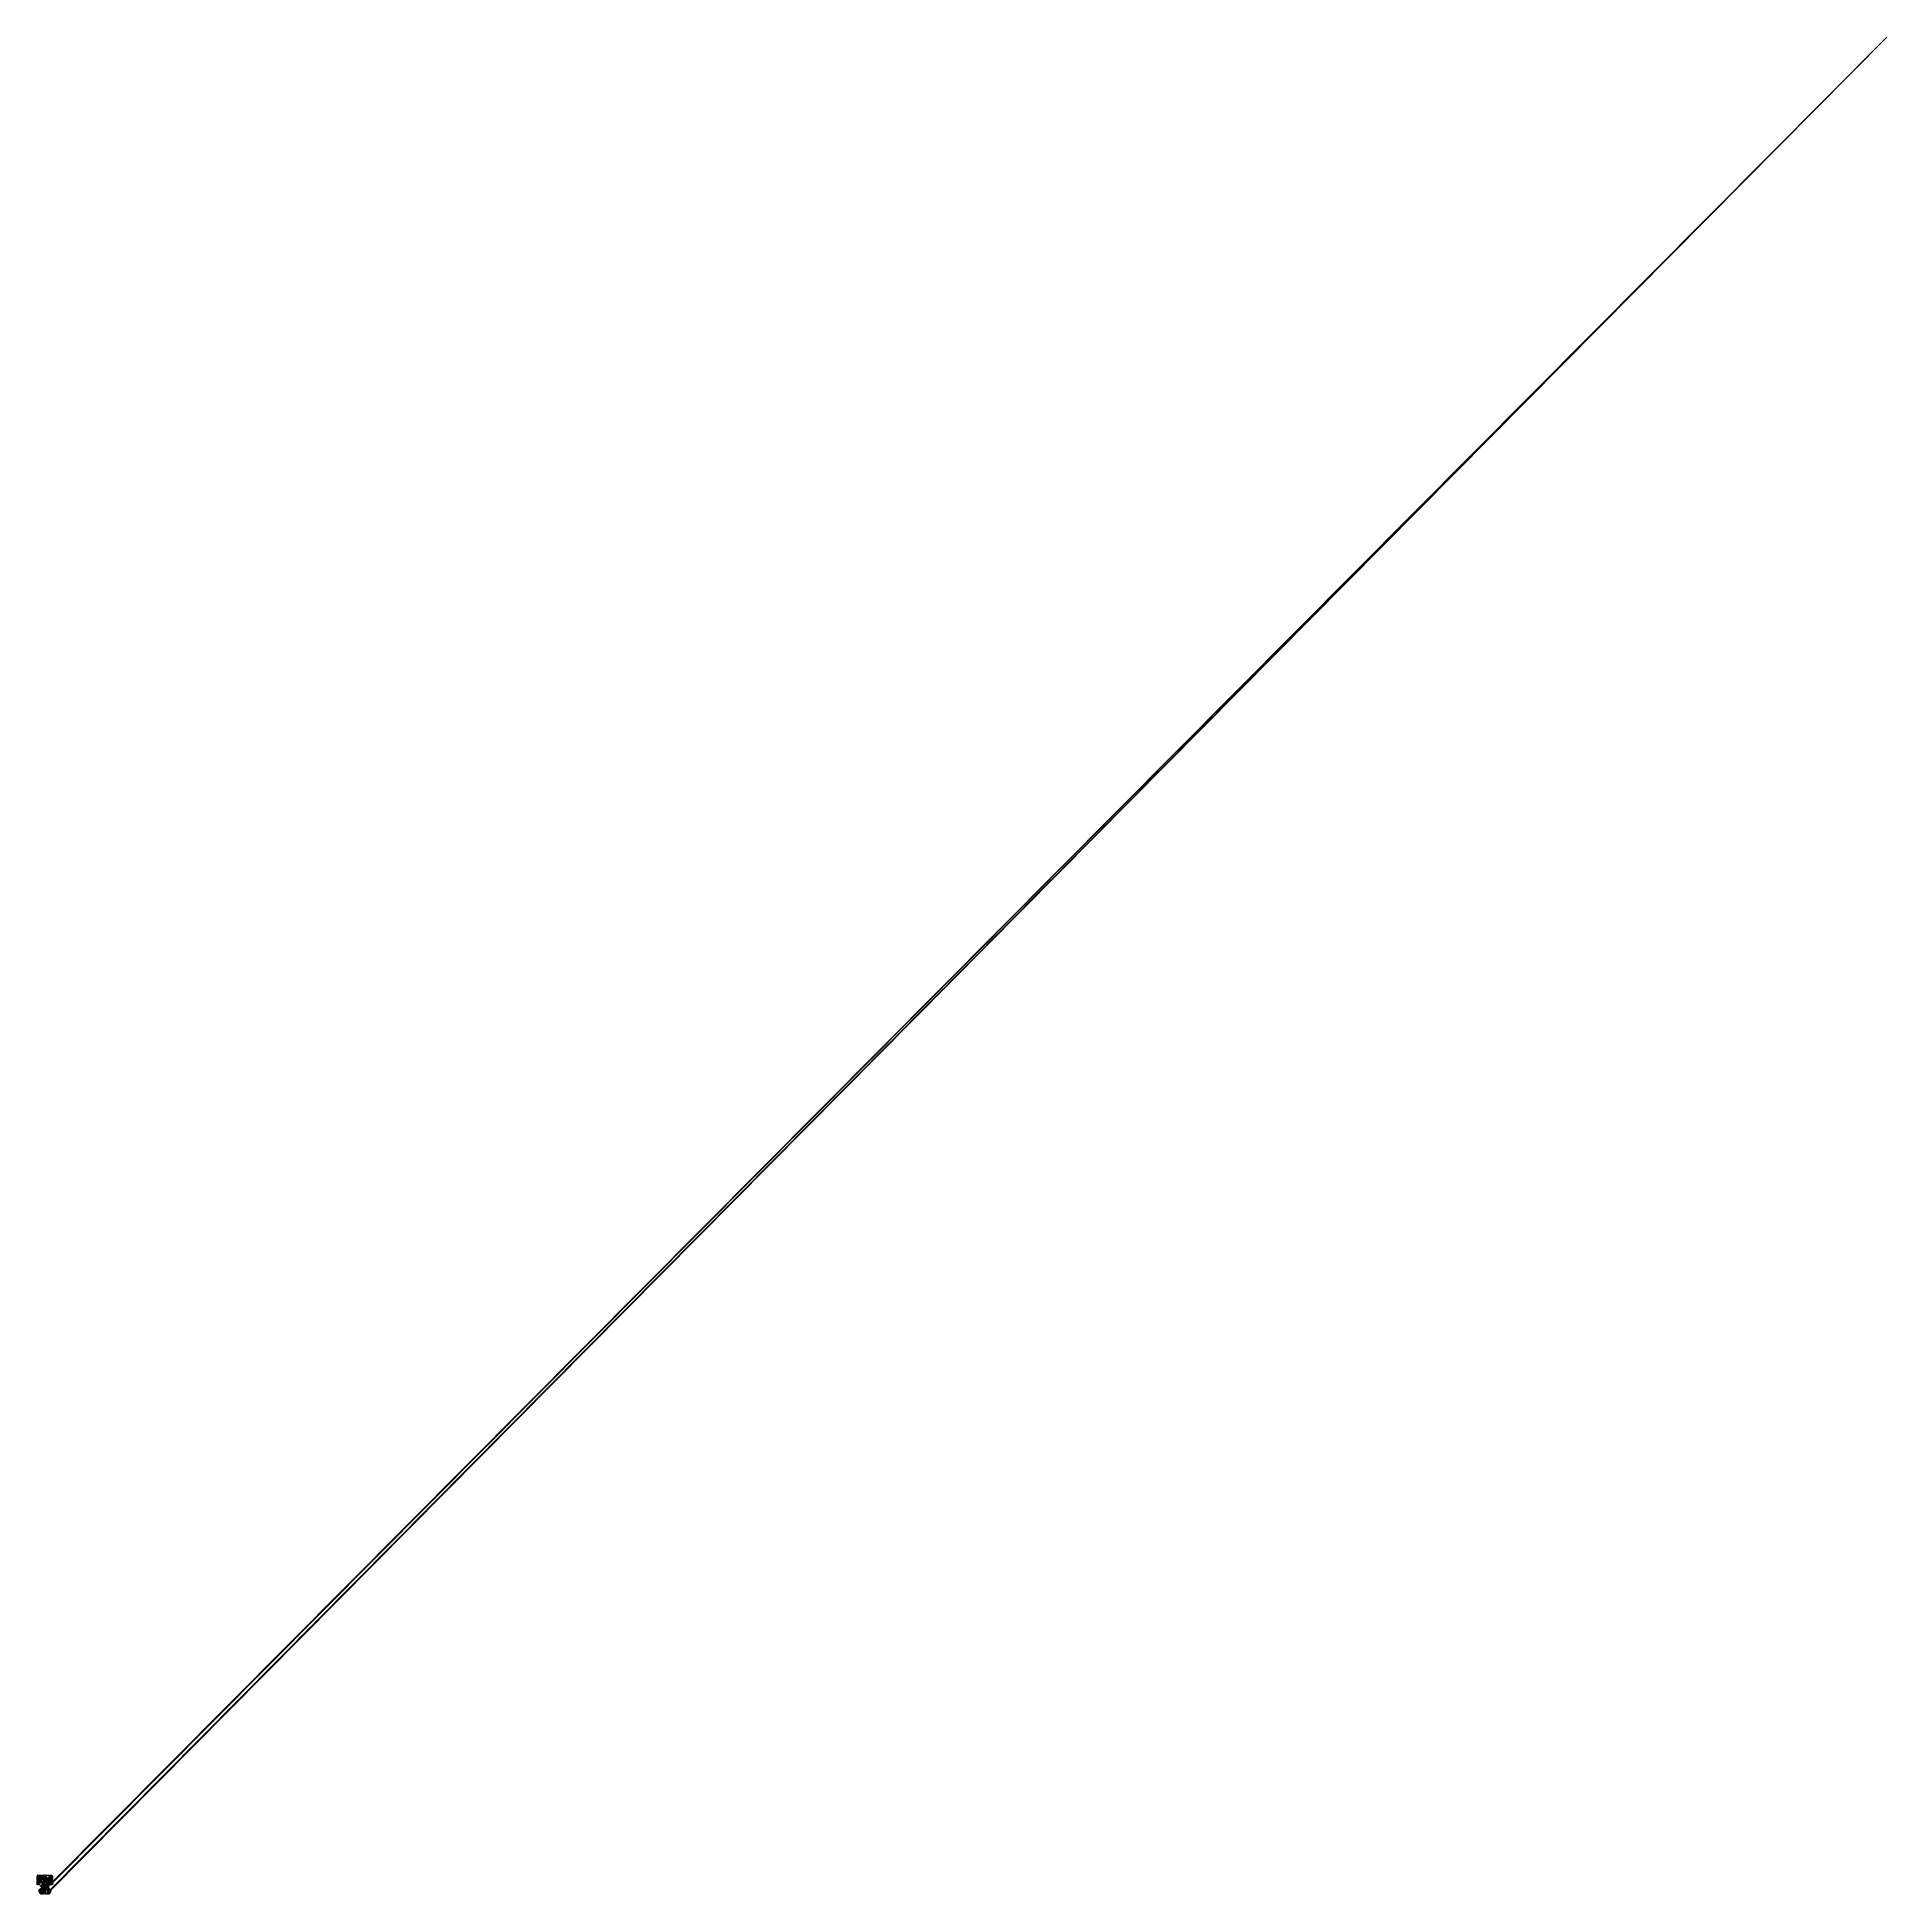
# Model space of a CAD drawing. Header units: millimetres. Extents: x -3 to 5381, y -54 to 5355.
import ezdxf

# ---------------------------------------------------------------- set-up
doc = ezdxf.new("R2010")
doc.units = ezdxf.units.MM
for name, color, linetype in [('BottomLayer', 5, 'Continuous'), ('BottomPaste', 16, 'Continuous'), ('BottomSolder', 6, 'Continuous'), ('Mechanical1', 6, 'Continuous'), ('Mechanical2', 216, 'Continuous'), ('MultiLayer', 9, 'Continuous'), ('PadHoleLayer', 156, 'Continuous'), ('TopLayer', 1, 'Continuous'), ('TopOverlay', 2, 'Continuous'), ('TopPaste', 8, 'Continuous'), ('TopSolder', 216, 'Continuous'), ('ViaHoleLayer', 16, 'Continuous')]:
    doc.layers.add(name, color=color, linetype=linetype)
doc.styles.add('Arial', font='', dxfattribs={"height": 0.2})
doc.styles.get('Arial').set_extended_font_data('Arial')

# ---------------------------------------------------------------- blocks, each defined once
blk = doc.blocks.new('HDR_1X7_1')
at = {"layer": 'BottomLayer'}
blk.add_hatch(color=5, dxfattribs=at).paths.add_polyline_path([(0.8, 0.8), (0.8, -0.8), (-0.8, -0.8), (-0.8, 0.8)])
h = blk.add_hatch(color=5, dxfattribs=at)
edge = h.paths.add_edge_path()
edge.add_arc((0, -2.5), 0.8, 0, 360)
h = blk.add_hatch(color=5, dxfattribs=at)
edge = h.paths.add_edge_path()
edge.add_arc((0, -5.1), 0.8, 0, 360)
h = blk.add_hatch(color=5, dxfattribs=at)
edge = h.paths.add_edge_path()
edge.add_arc((0, -7.6), 0.8, 0, 360)
h = blk.add_hatch(color=5, dxfattribs=at)
edge = h.paths.add_edge_path()
edge.add_arc((0, -10.2), 0.8, 0, 360)
h = blk.add_hatch(color=5, dxfattribs=at)
edge = h.paths.add_edge_path()
edge.add_arc((0, -12.7), 0.8, 0, 360)
h = blk.add_hatch(color=5, dxfattribs=at)
edge = h.paths.add_edge_path()
edge.add_arc((0, -15.2), 0.8, 0, 360)
at = {"layer": 'BottomSolder'}
blk.add_hatch(color=6, dxfattribs=at).paths.add_polyline_path([(0.9, 0.9), (0.9, -0.9), (-0.9, -0.9), (-0.9, 0.9)])
h = blk.add_hatch(color=6, dxfattribs=at)
edge = h.paths.add_edge_path()
edge.add_arc((0, -2.5), 0.902, 0, 360)
h = blk.add_hatch(color=6, dxfattribs=at)
edge = h.paths.add_edge_path()
edge.add_arc((0, -5.1), 0.902, 0, 360)
h = blk.add_hatch(color=6, dxfattribs=at)
edge = h.paths.add_edge_path()
edge.add_arc((0, -7.6), 0.902, 0, 360)
h = blk.add_hatch(color=6, dxfattribs=at)
edge = h.paths.add_edge_path()
edge.add_arc((0, -10.2), 0.902, 0, 360)
h = blk.add_hatch(color=6, dxfattribs=at)
edge = h.paths.add_edge_path()
edge.add_arc((0, -12.7), 0.902, 0, 360)
h = blk.add_hatch(color=6, dxfattribs=at)
edge = h.paths.add_edge_path()
edge.add_arc((0, -15.2), 0.902, 0, 360)
at = {"layer": 'MultiLayer'}
blk.add_hatch(color=9, dxfattribs=at).paths.add_polyline_path([(0.8, 0.8), (0.8, -0.8), (-0.8, -0.8), (-0.8, 0.8)])
h = blk.add_hatch(color=9, dxfattribs=at)
edge = h.paths.add_edge_path()
edge.add_arc((0, -2.5), 0.8, 0, 360)
h = blk.add_hatch(color=9, dxfattribs=at)
edge = h.paths.add_edge_path()
edge.add_arc((0, -5.1), 0.8, 0, 360)
h = blk.add_hatch(color=9, dxfattribs=at)
edge = h.paths.add_edge_path()
edge.add_arc((0, -7.6), 0.8, 0, 360)
h = blk.add_hatch(color=9, dxfattribs=at)
edge = h.paths.add_edge_path()
edge.add_arc((0, -10.2), 0.8, 0, 360)
h = blk.add_hatch(color=9, dxfattribs=at)
edge = h.paths.add_edge_path()
edge.add_arc((0, -12.7), 0.8, 0, 360)
h = blk.add_hatch(color=9, dxfattribs=at)
edge = h.paths.add_edge_path()
edge.add_arc((0, -15.2), 0.8, 0, 360)
at = {"layer": 'PadHoleLayer'}
h = blk.add_hatch(color=156, dxfattribs=at)
edge = h.paths.add_edge_path()
edge.add_arc((0, 0), 0.45, 0, 360)
h = blk.add_hatch(color=156, dxfattribs=at)
edge = h.paths.add_edge_path()
edge.add_arc((0, -2.5), 0.45, 0, 360)
h = blk.add_hatch(color=156, dxfattribs=at)
edge = h.paths.add_edge_path()
edge.add_arc((0, -5.1), 0.45, 0, 360)
h = blk.add_hatch(color=156, dxfattribs=at)
edge = h.paths.add_edge_path()
edge.add_arc((0, -7.6), 0.45, 0, 360)
h = blk.add_hatch(color=156, dxfattribs=at)
edge = h.paths.add_edge_path()
edge.add_arc((0, -10.2), 0.45, 0, 360)
h = blk.add_hatch(color=156, dxfattribs=at)
edge = h.paths.add_edge_path()
edge.add_arc((0, -12.7), 0.45, 0, 360)
h = blk.add_hatch(color=156, dxfattribs=at)
edge = h.paths.add_edge_path()
edge.add_arc((0, -15.2), 0.45, 0, 360)
at = {"layer": 'TopLayer'}
blk.add_hatch(color=1, dxfattribs=at).paths.add_polyline_path([(0.8, 0.8), (0.8, -0.8), (-0.8, -0.8), (-0.8, 0.8)])
h = blk.add_hatch(color=1, dxfattribs=at)
edge = h.paths.add_edge_path()
edge.add_arc((0, -2.5), 0.8, 0, 360)
h = blk.add_hatch(color=1, dxfattribs=at)
edge = h.paths.add_edge_path()
edge.add_arc((0, -5.1), 0.8, 0, 360)
h = blk.add_hatch(color=1, dxfattribs=at)
edge = h.paths.add_edge_path()
edge.add_arc((0, -7.6), 0.8, 0, 360)
h = blk.add_hatch(color=1, dxfattribs=at)
edge = h.paths.add_edge_path()
edge.add_arc((0, -10.2), 0.8, 0, 360)
h = blk.add_hatch(color=1, dxfattribs=at)
edge = h.paths.add_edge_path()
edge.add_arc((0, -12.7), 0.8, 0, 360)
h = blk.add_hatch(color=1, dxfattribs=at)
edge = h.paths.add_edge_path()
edge.add_arc((0, -15.2), 0.8, 0, 360)
at = {"layer": 'TopSolder'}
blk.add_hatch(color=216, dxfattribs=at).paths.add_polyline_path([(0.9, 0.9), (0.9, -0.9), (-0.9, -0.9), (-0.9, 0.9)])
h = blk.add_hatch(color=216, dxfattribs=at)
edge = h.paths.add_edge_path()
edge.add_arc((0, -2.5), 0.902, 0, 360)
h = blk.add_hatch(color=216, dxfattribs=at)
edge = h.paths.add_edge_path()
edge.add_arc((0, -5.1), 0.902, 0, 360)
h = blk.add_hatch(color=216, dxfattribs=at)
edge = h.paths.add_edge_path()
edge.add_arc((0, -7.6), 0.902, 0, 360)
h = blk.add_hatch(color=216, dxfattribs=at)
edge = h.paths.add_edge_path()
edge.add_arc((0, -10.2), 0.902, 0, 360)
h = blk.add_hatch(color=216, dxfattribs=at)
edge = h.paths.add_edge_path()
edge.add_arc((0, -12.7), 0.902, 0, 360)
h = blk.add_hatch(color=216, dxfattribs=at)
edge = h.paths.add_edge_path()
edge.add_arc((0, -15.2), 0.902, 0, 360)
at = {"layer": 'TopOverlay', "const_width": 0.2}
for points in [[(-1.3, 1.3), (-1.3, -16.5)], [(-1.3, 1.3), (1.3, 1.3)], [(1.3, 1.3), (1.3, -16.5)], [(-1.3, -16.5), (1.3, -16.5)]]:
    blk.add_lwpolyline(points, dxfattribs=at)
at = {"layer": 'TopOverlay', "const_width": 0.1}
for points in [[(-1.3, 1.3, 1), (-1.2, 1.3, 1)], [(-1.3, 1.3, 1), (-1.2, 1.3, 1)], [(1.2, 1.3, 1), (1.3, 1.3, 1)], [(1.2, 1.3, 1), (1.3, 1.3, 1)], [(-1.3, -16.5, 1), (-1.2, -16.5, 1)], [(-1.3, -16.5, 1), (-1.2, -16.5, 1)], [(1.2, -16.5, 1), (1.3, -16.5, 1)], [(1.2, -16.5, 1), (1.3, -16.5, 1)]]:
    blk.add_lwpolyline(points, format="xyb", close=True, dxfattribs=at)
blk = doc.blocks.new('RES_0603_2')
at = {"layer": 'TopLayer'}
for points in [[(-0.381, 0.4445), (-0.381, -0.4445), (-1.143, -0.4445), (-1.143, 0.4445)], [(1.143, 0.4445), (1.143, -0.4445), (0.381, -0.4445), (0.381, 0.4445)]]:
    blk.add_hatch(color=1, dxfattribs=at).paths.add_polyline_path(points)
at = {"layer": 'TopPaste'}
for points in [[(-0.381, 0.4445), (-0.381, -0.4445), (-1.143, -0.4445), (-1.143, 0.4445)], [(1.143, 0.4445), (1.143, -0.4445), (0.381, -0.4445), (0.381, 0.4445)]]:
    blk.add_hatch(color=8, dxfattribs=at).paths.add_polyline_path(points)
at = {"layer": 'TopSolder'}
for points in [[(-0.2794, 0.5461), (-0.2794, -0.5461), (-1.2446, -0.5461), (-1.2446, 0.5461)], [(1.2446, 0.5461), (1.2446, -0.5461), (0.2794, -0.5461), (0.2794, 0.5461)]]:
    blk.add_hatch(color=216, dxfattribs=at).paths.add_polyline_path(points)
at = {"layer": 'TopOverlay', "const_width": 0.127}
for points in [[(-1.2192, 0.5334), (-1.2192, -0.5334)], [(1.2192, 0.5334), (-1.2192, 0.5334)], [(1.2192, 0.5334), (1.2192, -0.5334)], [(1.2192, -0.5334), (-1.2192, -0.5334)]]:
    blk.add_lwpolyline(points, dxfattribs=at)
at = {"layer": 'TopOverlay', "const_width": 0.0635}
for points in [[(-1.25095, 0.5334, 1), (-1.18745, 0.5334, 1)], [(-1.25095, 0.5334, 1), (-1.18745, 0.5334, 1)], [(1.18745, 0.5334, 1), (1.25095, 0.5334, 1)], [(1.18745, 0.5334, 1), (1.25095, 0.5334, 1)], [(-1.25095, -0.5334, 1), (-1.18745, -0.5334, 1)], [(-1.25095, -0.5334, 1), (-1.18745, -0.5334, 1)], [(1.18745, -0.5334, 1), (1.25095, -0.5334, 1)], [(1.18745, -0.5334, 1), (1.25095, -0.5334, 1)]]:
    blk.add_lwpolyline(points, format="xyb", close=True, dxfattribs=at)
blk = doc.blocks.new('RES_0603_3')
at = {"layer": 'TopLayer'}
for points in [[(-0.381, 0.4445), (-0.381, -0.4445), (-1.143, -0.4445), (-1.143, 0.4445)], [(1.143, 0.4445), (1.143, -0.4445), (0.381, -0.4445), (0.381, 0.4445)]]:
    blk.add_hatch(color=1, dxfattribs=at).paths.add_polyline_path(points)
at = {"layer": 'TopPaste'}
for points in [[(-0.381, 0.4445), (-0.381, -0.4445), (-1.143, -0.4445), (-1.143, 0.4445)], [(1.143, 0.4445), (1.143, -0.4445), (0.381, -0.4445), (0.381, 0.4445)]]:
    blk.add_hatch(color=8, dxfattribs=at).paths.add_polyline_path(points)
at = {"layer": 'TopSolder'}
for points in [[(-0.2794, 0.5461), (-0.2794, -0.5461), (-1.2446, -0.5461), (-1.2446, 0.5461)], [(1.2446, 0.5461), (1.2446, -0.5461), (0.2794, -0.5461), (0.2794, 0.5461)]]:
    blk.add_hatch(color=216, dxfattribs=at).paths.add_polyline_path(points)
at = {"layer": 'TopOverlay', "const_width": 0.127}
for points in [[(-1.2192, 0.5334), (-1.2192, -0.5334)], [(1.2192, 0.5334), (-1.2192, 0.5334)], [(1.2192, 0.5334), (1.2192, -0.5334)], [(1.2192, -0.5334), (-1.2192, -0.5334)]]:
    blk.add_lwpolyline(points, dxfattribs=at)
at = {"layer": 'TopOverlay', "const_width": 0.0635}
for points in [[(-1.25095, 0.5334, 1), (-1.18745, 0.5334, 1)], [(-1.25095, 0.5334, 1), (-1.18745, 0.5334, 1)], [(1.18745, 0.5334, 1), (1.25095, 0.5334, 1)], [(1.18745, 0.5334, 1), (1.25095, 0.5334, 1)], [(-1.25095, -0.5334, 1), (-1.18745, -0.5334, 1)], [(-1.25095, -0.5334, 1), (-1.18745, -0.5334, 1)], [(1.18745, -0.5334, 1), (1.25095, -0.5334, 1)], [(1.18745, -0.5334, 1), (1.25095, -0.5334, 1)]]:
    blk.add_lwpolyline(points, format="xyb", close=True, dxfattribs=at)
blk = doc.blocks.new('RES_0603_4')
at = {"layer": 'TopLayer'}
for points in [[(-0.381, 0.4445), (-0.381, -0.4445), (-1.143, -0.4445), (-1.143, 0.4445)], [(1.143, 0.4445), (1.143, -0.4445), (0.381, -0.4445), (0.381, 0.4445)]]:
    blk.add_hatch(color=1, dxfattribs=at).paths.add_polyline_path(points)
at = {"layer": 'TopPaste'}
for points in [[(-0.381, 0.4445), (-0.381, -0.4445), (-1.143, -0.4445), (-1.143, 0.4445)], [(1.143, 0.4445), (1.143, -0.4445), (0.381, -0.4445), (0.381, 0.4445)]]:
    blk.add_hatch(color=8, dxfattribs=at).paths.add_polyline_path(points)
at = {"layer": 'TopSolder'}
for points in [[(-0.2794, 0.5461), (-0.2794, -0.5461), (-1.2446, -0.5461), (-1.2446, 0.5461)], [(1.2446, 0.5461), (1.2446, -0.5461), (0.2794, -0.5461), (0.2794, 0.5461)]]:
    blk.add_hatch(color=216, dxfattribs=at).paths.add_polyline_path(points)
at = {"layer": 'TopOverlay', "const_width": 0.127}
for points in [[(-1.2192, 0.5334), (-1.2192, -0.5334)], [(1.2192, 0.5334), (-1.2192, 0.5334)], [(1.2192, 0.5334), (1.2192, -0.5334)], [(1.2192, -0.5334), (-1.2192, -0.5334)]]:
    blk.add_lwpolyline(points, dxfattribs=at)
at = {"layer": 'TopOverlay', "const_width": 0.0635}
for points in [[(-1.25095, 0.5334, 1), (-1.18745, 0.5334, 1)], [(-1.25095, 0.5334, 1), (-1.18745, 0.5334, 1)], [(1.18745, 0.5334, 1), (1.25095, 0.5334, 1)], [(1.18745, 0.5334, 1), (1.25095, 0.5334, 1)], [(-1.25095, -0.5334, 1), (-1.18745, -0.5334, 1)], [(-1.25095, -0.5334, 1), (-1.18745, -0.5334, 1)], [(1.18745, -0.5334, 1), (1.25095, -0.5334, 1)], [(1.18745, -0.5334, 1), (1.25095, -0.5334, 1)]]:
    blk.add_lwpolyline(points, format="xyb", close=True, dxfattribs=at)
blk = doc.blocks.new('RES_0603_5')
at = {"layer": 'TopLayer'}
for points in [[(-0.381, 0.4445), (-0.381, -0.4445), (-1.143, -0.4445), (-1.143, 0.4445)], [(1.143, 0.4445), (1.143, -0.4445), (0.381, -0.4445), (0.381, 0.4445)]]:
    blk.add_hatch(color=1, dxfattribs=at).paths.add_polyline_path(points)
at = {"layer": 'TopPaste'}
for points in [[(-0.381, 0.4445), (-0.381, -0.4445), (-1.143, -0.4445), (-1.143, 0.4445)], [(1.143, 0.4445), (1.143, -0.4445), (0.381, -0.4445), (0.381, 0.4445)]]:
    blk.add_hatch(color=8, dxfattribs=at).paths.add_polyline_path(points)
at = {"layer": 'TopSolder'}
for points in [[(-0.2794, 0.5461), (-0.2794, -0.5461), (-1.2446, -0.5461), (-1.2446, 0.5461)], [(1.2446, 0.5461), (1.2446, -0.5461), (0.2794, -0.5461), (0.2794, 0.5461)]]:
    blk.add_hatch(color=216, dxfattribs=at).paths.add_polyline_path(points)
at = {"layer": 'TopOverlay', "const_width": 0.127}
for points in [[(-1.2192, 0.5334), (-1.2192, -0.5334)], [(1.2192, 0.5334), (-1.2192, 0.5334)], [(1.2192, 0.5334), (1.2192, -0.5334)], [(1.2192, -0.5334), (-1.2192, -0.5334)]]:
    blk.add_lwpolyline(points, dxfattribs=at)
at = {"layer": 'TopOverlay', "const_width": 0.0635}
for points in [[(-1.25095, 0.5334, 1), (-1.18745, 0.5334, 1)], [(-1.25095, 0.5334, 1), (-1.18745, 0.5334, 1)], [(1.18745, 0.5334, 1), (1.25095, 0.5334, 1)], [(1.18745, 0.5334, 1), (1.25095, 0.5334, 1)], [(-1.25095, -0.5334, 1), (-1.18745, -0.5334, 1)], [(-1.25095, -0.5334, 1), (-1.18745, -0.5334, 1)], [(1.18745, -0.5334, 1), (1.25095, -0.5334, 1)], [(1.18745, -0.5334, 1), (1.25095, -0.5334, 1)]]:
    blk.add_lwpolyline(points, format="xyb", close=True, dxfattribs=at)
blk = doc.blocks.new('RES_0603_6')
at = {"layer": 'TopLayer'}
for points in [[(-0.381, 0.4445), (-0.381, -0.4445), (-1.143, -0.4445), (-1.143, 0.4445)], [(1.143, 0.4445), (1.143, -0.4445), (0.381, -0.4445), (0.381, 0.4445)]]:
    blk.add_hatch(color=1, dxfattribs=at).paths.add_polyline_path(points)
at = {"layer": 'TopPaste'}
for points in [[(-0.381, 0.4445), (-0.381, -0.4445), (-1.143, -0.4445), (-1.143, 0.4445)], [(1.143, 0.4445), (1.143, -0.4445), (0.381, -0.4445), (0.381, 0.4445)]]:
    blk.add_hatch(color=8, dxfattribs=at).paths.add_polyline_path(points)
at = {"layer": 'TopSolder'}
for points in [[(-0.2794, 0.5461), (-0.2794, -0.5461), (-1.2446, -0.5461), (-1.2446, 0.5461)], [(1.2446, 0.5461), (1.2446, -0.5461), (0.2794, -0.5461), (0.2794, 0.5461)]]:
    blk.add_hatch(color=216, dxfattribs=at).paths.add_polyline_path(points)
at = {"layer": 'TopOverlay', "const_width": 0.127}
for points in [[(-1.2192, 0.5334), (-1.2192, -0.5334)], [(1.2192, 0.5334), (-1.2192, 0.5334)], [(1.2192, 0.5334), (1.2192, -0.5334)], [(1.2192, -0.5334), (-1.2192, -0.5334)]]:
    blk.add_lwpolyline(points, dxfattribs=at)
at = {"layer": 'TopOverlay', "const_width": 0.0635}
for points in [[(-1.25095, 0.5334, 1), (-1.18745, 0.5334, 1)], [(-1.25095, 0.5334, 1), (-1.18745, 0.5334, 1)], [(1.18745, 0.5334, 1), (1.25095, 0.5334, 1)], [(1.18745, 0.5334, 1), (1.25095, 0.5334, 1)], [(-1.25095, -0.5334, 1), (-1.18745, -0.5334, 1)], [(-1.25095, -0.5334, 1), (-1.18745, -0.5334, 1)], [(1.18745, -0.5334, 1), (1.25095, -0.5334, 1)], [(1.18745, -0.5334, 1), (1.25095, -0.5334, 1)]]:
    blk.add_lwpolyline(points, format="xyb", close=True, dxfattribs=at)
blk = doc.blocks.new('RES_0603_7')
at = {"layer": 'TopLayer'}
for points in [[(-0.381, 0.4445), (-0.381, -0.4445), (-1.143, -0.4445), (-1.143, 0.4445)], [(1.143, 0.4445), (1.143, -0.4445), (0.381, -0.4445), (0.381, 0.4445)]]:
    blk.add_hatch(color=1, dxfattribs=at).paths.add_polyline_path(points)
at = {"layer": 'TopPaste'}
for points in [[(-0.381, 0.4445), (-0.381, -0.4445), (-1.143, -0.4445), (-1.143, 0.4445)], [(1.143, 0.4445), (1.143, -0.4445), (0.381, -0.4445), (0.381, 0.4445)]]:
    blk.add_hatch(color=8, dxfattribs=at).paths.add_polyline_path(points)
at = {"layer": 'TopSolder'}
for points in [[(-0.2794, 0.5461), (-0.2794, -0.5461), (-1.2446, -0.5461), (-1.2446, 0.5461)], [(1.2446, 0.5461), (1.2446, -0.5461), (0.2794, -0.5461), (0.2794, 0.5461)]]:
    blk.add_hatch(color=216, dxfattribs=at).paths.add_polyline_path(points)
at = {"layer": 'TopOverlay', "const_width": 0.127}
for points in [[(1.2192, 0.5334), (-1.2192, 0.5334)], [(-1.2192, 0.5334), (-1.2192, -0.5334)], [(1.2192, 0.5334), (1.2192, -0.5334)], [(1.2192, -0.5334), (-1.2192, -0.5334)]]:
    blk.add_lwpolyline(points, dxfattribs=at)
at = {"layer": 'TopOverlay', "const_width": 0.0635}
for points in [[(-1.25095, 0.5334, 1), (-1.18745, 0.5334, 1)], [(-1.25095, 0.5334, 1), (-1.18745, 0.5334, 1)], [(1.18745, 0.5334, 1), (1.25095, 0.5334, 1)], [(1.18745, 0.5334, 1), (1.25095, 0.5334, 1)], [(-1.25095, -0.5334, 1), (-1.18745, -0.5334, 1)], [(-1.25095, -0.5334, 1), (-1.18745, -0.5334, 1)], [(1.18745, -0.5334, 1), (1.25095, -0.5334, 1)], [(1.18745, -0.5334, 1), (1.25095, -0.5334, 1)]]:
    blk.add_lwpolyline(points, format="xyb", close=True, dxfattribs=at)
blk = doc.blocks.new('RES_0603_8')
at = {"layer": 'TopLayer'}
for points in [[(-0.381, 0.4445), (-0.381, -0.4445), (-1.143, -0.4445), (-1.143, 0.4445)], [(1.143, 0.4445), (1.143, -0.4445), (0.381, -0.4445), (0.381, 0.4445)]]:
    blk.add_hatch(color=1, dxfattribs=at).paths.add_polyline_path(points)
at = {"layer": 'TopPaste'}
for points in [[(-0.381, 0.4445), (-0.381, -0.4445), (-1.143, -0.4445), (-1.143, 0.4445)], [(1.143, 0.4445), (1.143, -0.4445), (0.381, -0.4445), (0.381, 0.4445)]]:
    blk.add_hatch(color=8, dxfattribs=at).paths.add_polyline_path(points)
at = {"layer": 'TopSolder'}
for points in [[(-0.2794, 0.5461), (-0.2794, -0.5461), (-1.2446, -0.5461), (-1.2446, 0.5461)], [(1.2446, 0.5461), (1.2446, -0.5461), (0.2794, -0.5461), (0.2794, 0.5461)]]:
    blk.add_hatch(color=216, dxfattribs=at).paths.add_polyline_path(points)
at = {"layer": 'TopOverlay', "const_width": 0.127}
for points in [[(-1.2192, 0.5334), (-1.2192, -0.5334)], [(-1.2192, 0.5334), (1.2192, 0.5334)], [(1.2192, 0.5334), (1.2192, -0.5334)], [(-1.2192, -0.5334), (1.2192, -0.5334)]]:
    blk.add_lwpolyline(points, dxfattribs=at)
at = {"layer": 'TopOverlay', "const_width": 0.0635}
for points in [[(-1.25095, 0.5334, 1), (-1.18745, 0.5334, 1)], [(-1.25095, 0.5334, 1), (-1.18745, 0.5334, 1)], [(1.18745, 0.5334, 1), (1.25095, 0.5334, 1)], [(1.18745, 0.5334, 1), (1.25095, 0.5334, 1)], [(-1.25095, -0.5334, 1), (-1.18745, -0.5334, 1)], [(-1.25095, -0.5334, 1), (-1.18745, -0.5334, 1)], [(1.18745, -0.5334, 1), (1.25095, -0.5334, 1)], [(1.18745, -0.5334, 1), (1.25095, -0.5334, 1)]]:
    blk.add_lwpolyline(points, format="xyb", close=True, dxfattribs=at)
blk = doc.blocks.new('LED_0603_9')
at = {"layer": 'TopLayer'}
for points in [[(-1, 0.5), (-0.5, 0.5), (-0.5, -0.5), (-1, -0.5)], [(0.5, 0.5), (1, 0.5), (1, -0.5), (0.5, -0.5)]]:
    blk.add_hatch(color=1, dxfattribs=at).paths.add_polyline_path(points)
at = {"layer": 'TopOverlay'}
blk.add_hatch(color=2, dxfattribs=at).paths.add_polyline_path([(1.1, -0.7), (1.8, -0.7), (1.8, 0.7), (1.1, 0.7)])
at = {"layer": 'TopPaste'}
for points in [[(-1, 0.5), (-0.5, 0.5), (-0.5, -0.5), (-1, -0.5)], [(0.5, 0.5), (1, 0.5), (1, -0.5), (0.5, -0.5)]]:
    blk.add_hatch(color=8, dxfattribs=at).paths.add_polyline_path(points)
at = {"layer": 'TopSolder'}
for points in [[(-1.1, 0.6), (-0.4, 0.6), (-0.4, -0.6), (-1.1, -0.6)], [(0.4, 0.6), (1.1, 0.6), (1.1, -0.6), (0.4, -0.6)]]:
    blk.add_hatch(color=216, dxfattribs=at).paths.add_polyline_path(points)
at = {"layer": 'TopOverlay', "const_width": 0.127}
for points in [[(-1.1, -0.6), (-1.1, 0.6)], [(-0.4, 0.6), (-1.1, 0.6)], [(1.1, 0.6), (0.4, 0.6)], [(1.1, -0.6), (1.1, 0.6)], [(-0.4, -0.6), (-1.1, -0.6)], [(1.1, -0.6), (0.4, -0.6)]]:
    blk.add_lwpolyline(points, dxfattribs=at)
at = {"layer": 'TopOverlay', "const_width": 0.0635}
for points in [[(-1.1, 0.6, 1), (-1.1, 0.6, 1)], [(-1.1, 0.6, 1), (-1.1, 0.6, 1)], [(-0.5, 0.6, 1), (-0.4, 0.6, 1)], [(0.4, 0.6, 1), (0.5, 0.6, 1)], [(1.1, 0.6, 1), (1.1, 0.6, 1)], [(1.1, 0.6, 1), (1.1, 0.6, 1)], [(-1.1, -0.6, 1), (-1.1, -0.6, 1)], [(-1.1, -0.6, 1), (-1.1, -0.6, 1)], [(-0.5, -0.6, 1), (-0.4, -0.6, 1)], [(0.4, -0.6, 1), (0.5, -0.6, 1)], [(1.1, -0.6, 1), (1.1, -0.6, 1)], [(1.1, -0.6, 1), (1.1, -0.6, 1)]]:
    blk.add_lwpolyline(points, format="xyb", close=True, dxfattribs=at)
blk = doc.blocks.new('LED_0603_10')
at = {"layer": 'TopLayer'}
for points in [[(-1, 0.5), (-0.5, 0.5), (-0.5, -0.5), (-1, -0.5)], [(0.5, 0.5), (1, 0.5), (1, -0.5), (0.5, -0.5)]]:
    blk.add_hatch(color=1, dxfattribs=at).paths.add_polyline_path(points)
at = {"layer": 'TopOverlay'}
blk.add_hatch(color=2, dxfattribs=at).paths.add_polyline_path([(1.1, -0.7), (1.8, -0.7), (1.8, 0.7), (1.1, 0.7)])
at = {"layer": 'TopPaste'}
for points in [[(-1, 0.5), (-0.5, 0.5), (-0.5, -0.5), (-1, -0.5)], [(0.5, 0.5), (1, 0.5), (1, -0.5), (0.5, -0.5)]]:
    blk.add_hatch(color=8, dxfattribs=at).paths.add_polyline_path(points)
at = {"layer": 'TopSolder'}
for points in [[(-1.1, 0.6), (-0.4, 0.6), (-0.4, -0.6), (-1.1, -0.6)], [(0.4, 0.6), (1.1, 0.6), (1.1, -0.6), (0.4, -0.6)]]:
    blk.add_hatch(color=216, dxfattribs=at).paths.add_polyline_path(points)
at = {"layer": 'TopOverlay', "const_width": 0.127}
for points in [[(-1.1, -0.6), (-1.1, 0.6)], [(-0.4, 0.6), (-1.1, 0.6)], [(1.1, 0.6), (0.4, 0.6)], [(1.1, -0.6), (1.1, 0.6)], [(-0.4, -0.6), (-1.1, -0.6)], [(1.1, -0.6), (0.4, -0.6)]]:
    blk.add_lwpolyline(points, dxfattribs=at)
at = {"layer": 'TopOverlay', "const_width": 0.0635}
for points in [[(-1.1, 0.6, 1), (-1.1, 0.6, 1)], [(-1.1, 0.6, 1), (-1.1, 0.6, 1)], [(-0.5, 0.6, 1), (-0.4, 0.6, 1)], [(0.4, 0.6, 1), (0.5, 0.6, 1)], [(1.1, 0.6, 1), (1.1, 0.6, 1)], [(1.1, 0.6, 1), (1.1, 0.6, 1)], [(-1.1, -0.6, 1), (-1.1, -0.6, 1)], [(-1.1, -0.6, 1), (-1.1, -0.6, 1)], [(-0.5, -0.6, 1), (-0.4, -0.6, 1)], [(0.4, -0.6, 1), (0.5, -0.6, 1)], [(1.1, -0.6, 1), (1.1, -0.6, 1)], [(1.1, -0.6, 1), (1.1, -0.6, 1)]]:
    blk.add_lwpolyline(points, format="xyb", close=True, dxfattribs=at)
blk = doc.blocks.new('LED_0603_11')
at = {"layer": 'TopLayer'}
for points in [[(-1, 0.5), (-0.5, 0.5), (-0.5, -0.5), (-1, -0.5)], [(0.5, 0.5), (1, 0.5), (1, -0.5), (0.5, -0.5)]]:
    blk.add_hatch(color=1, dxfattribs=at).paths.add_polyline_path(points)
at = {"layer": 'TopOverlay'}
blk.add_hatch(color=2, dxfattribs=at).paths.add_polyline_path([(1.1, -0.7), (1.8, -0.7), (1.8, 0.7), (1.1, 0.7)])
at = {"layer": 'TopPaste'}
for points in [[(-1, 0.5), (-0.5, 0.5), (-0.5, -0.5), (-1, -0.5)], [(0.5, 0.5), (1, 0.5), (1, -0.5), (0.5, -0.5)]]:
    blk.add_hatch(color=8, dxfattribs=at).paths.add_polyline_path(points)
at = {"layer": 'TopSolder'}
for points in [[(-1.1, 0.6), (-0.4, 0.6), (-0.4, -0.6), (-1.1, -0.6)], [(0.4, 0.6), (1.1, 0.6), (1.1, -0.6), (0.4, -0.6)]]:
    blk.add_hatch(color=216, dxfattribs=at).paths.add_polyline_path(points)
at = {"layer": 'TopOverlay', "const_width": 0.127}
for points in [[(-1.1, -0.6), (-1.1, 0.6)], [(-0.4, 0.6), (-1.1, 0.6)], [(1.1, 0.6), (0.4, 0.6)], [(1.1, -0.6), (1.1, 0.6)], [(-0.4, -0.6), (-1.1, -0.6)], [(1.1, -0.6), (0.4, -0.6)]]:
    blk.add_lwpolyline(points, dxfattribs=at)
at = {"layer": 'TopOverlay', "const_width": 0.0635}
for points in [[(-1.1, 0.6, 1), (-1.1, 0.6, 1)], [(-1.1, 0.6, 1), (-1.1, 0.6, 1)], [(-0.5, 0.6, 1), (-0.4, 0.6, 1)], [(0.4, 0.6, 1), (0.5, 0.6, 1)], [(1.1, 0.6, 1), (1.1, 0.6, 1)], [(1.1, 0.6, 1), (1.1, 0.6, 1)], [(-1.1, -0.6, 1), (-1.1, -0.6, 1)], [(-1.1, -0.6, 1), (-1.1, -0.6, 1)], [(-0.5, -0.6, 1), (-0.4, -0.6, 1)], [(0.4, -0.6, 1), (0.5, -0.6, 1)], [(1.1, -0.6, 1), (1.1, -0.6, 1)], [(1.1, -0.6, 1), (1.1, -0.6, 1)]]:
    blk.add_lwpolyline(points, format="xyb", close=True, dxfattribs=at)
blk = doc.blocks.new('LED_0603_12')
at = {"layer": 'TopLayer'}
for points in [[(-1, 0.5), (-0.5, 0.5), (-0.5, -0.5), (-1, -0.5)], [(0.5, 0.5), (1, 0.5), (1, -0.5), (0.5, -0.5)]]:
    blk.add_hatch(color=1, dxfattribs=at).paths.add_polyline_path(points)
at = {"layer": 'TopOverlay'}
blk.add_hatch(color=2, dxfattribs=at).paths.add_polyline_path([(1.1, -0.7), (1.8, -0.7), (1.8, 0.7), (1.1, 0.7)])
at = {"layer": 'TopPaste'}
for points in [[(-1, 0.5), (-0.5, 0.5), (-0.5, -0.5), (-1, -0.5)], [(0.5, 0.5), (1, 0.5), (1, -0.5), (0.5, -0.5)]]:
    blk.add_hatch(color=8, dxfattribs=at).paths.add_polyline_path(points)
at = {"layer": 'TopSolder'}
for points in [[(-1.1, 0.6), (-0.4, 0.6), (-0.4, -0.6), (-1.1, -0.6)], [(0.4, 0.6), (1.1, 0.6), (1.1, -0.6), (0.4, -0.6)]]:
    blk.add_hatch(color=216, dxfattribs=at).paths.add_polyline_path(points)
at = {"layer": 'TopOverlay', "const_width": 0.127}
for points in [[(-1.1, -0.6), (-1.1, 0.6)], [(-0.4, 0.6), (-1.1, 0.6)], [(1.1, 0.6), (0.4, 0.6)], [(1.1, -0.6), (1.1, 0.6)], [(-0.4, -0.6), (-1.1, -0.6)], [(1.1, -0.6), (0.4, -0.6)]]:
    blk.add_lwpolyline(points, dxfattribs=at)
at = {"layer": 'TopOverlay', "const_width": 0.0635}
for points in [[(-1.1, 0.6, 1), (-1.1, 0.6, 1)], [(-1.1, 0.6, 1), (-1.1, 0.6, 1)], [(-0.5, 0.6, 1), (-0.4, 0.6, 1)], [(0.4, 0.6, 1), (0.5, 0.6, 1)], [(1.1, 0.6, 1), (1.1, 0.6, 1)], [(1.1, 0.6, 1), (1.1, 0.6, 1)], [(-1.1, -0.6, 1), (-1.1, -0.6, 1)], [(-1.1, -0.6, 1), (-1.1, -0.6, 1)], [(-0.5, -0.6, 1), (-0.4, -0.6, 1)], [(0.4, -0.6, 1), (0.5, -0.6, 1)], [(1.1, -0.6, 1), (1.1, -0.6, 1)], [(1.1, -0.6, 1), (1.1, -0.6, 1)]]:
    blk.add_lwpolyline(points, format="xyb", close=True, dxfattribs=at)
blk = doc.blocks.new('SOD_123_13')
at = {"layer": 'TopLayer'}
for points in [[(-1.1, 0.5), (-1.1, -0.5), (-2, -0.5), (-2, 0.5)], [(2.1, 0.5), (2.1, -0.5), (1.1, -0.5), (1.1, 0.5)]]:
    blk.add_hatch(color=1, dxfattribs=at).paths.add_polyline_path(points)
at = {"layer": 'TopOverlay'}
for points in [[(1, 0.5), (2.8, 0.5), (2.8, 0.8), (1, 0.8)], [(2.1, -0.8), (2.8, -0.8), (2.8, 0.8), (2.1, 0.8)], [(1, -0.8), (2.8, -0.8), (2.8, -0.5), (1, -0.5)]]:
    blk.add_hatch(color=2, dxfattribs=at).paths.add_polyline_path(points)
at = {"layer": 'TopPaste'}
for points in [[(-1.1, 0.5), (-1.1, -0.5), (-2, -0.5), (-2, 0.5)], [(2.1, 0.5), (2.1, -0.5), (1.1, -0.5), (1.1, 0.5)]]:
    blk.add_hatch(color=8, dxfattribs=at).paths.add_polyline_path(points)
at = {"layer": 'TopSolder'}
for points in [[(-1, 0.6), (-1, -0.6), (-2.2, -0.6), (-2.2, 0.6)], [(2.2, 0.6), (2.2, -0.6), (1, -0.6), (1, 0.6)]]:
    blk.add_hatch(color=216, dxfattribs=at).paths.add_polyline_path(points)
at = {"layer": 'TopOverlay', "const_width": 0.127}
for points in [[(-1.4, 0.7), (-1.4, 0.6)], [(1, 0.7), (-1.4, 0.7)], [(-1.4, -0.6), (-1.4, -0.7)], [(1, -0.7), (-1.4, -0.7)]]:
    blk.add_lwpolyline(points, dxfattribs=at)
at = {"layer": 'TopOverlay', "const_width": 0.0635}
for points in [[(-1.4, 0.7, 1), (-1.3, 0.7, 1)], [(-1.4, 0.7, 1), (-1.3, 0.7, 1)], [(-1.4, 0.6, 1), (-1.3, 0.6, 1)], [(0.9, 0.7, 1), (1, 0.7, 1)], [(-1.4, -0.6, 1), (-1.3, -0.6, 1)], [(-1.4, -0.7, 1), (-1.3, -0.7, 1)], [(-1.4, -0.7, 1), (-1.3, -0.7, 1)], [(0.9, -0.7, 1), (1, -0.7, 1)]]:
    blk.add_lwpolyline(points, format="xyb", close=True, dxfattribs=at)
blk = doc.blocks.new('TH_0_75_0_6_14')
at = {"layer": 'BottomLayer'}
h = blk.add_hatch(color=5, dxfattribs=at)
edge = h.paths.add_edge_path()
edge.add_arc((0, 0), 0.554, 0, 360)
at = {"layer": 'BottomSolder'}
h = blk.add_hatch(color=6, dxfattribs=at)
edge = h.paths.add_edge_path()
edge.add_arc((0, 0), 0.656, 0, 360)
at = {"layer": 'PadHoleLayer'}
h = blk.add_hatch(color=156, dxfattribs=at)
edge = h.paths.add_edge_path()
edge.add_arc((0, 0), 0.3, 0, 360)
at = {"layer": 'TopLayer'}
h = blk.add_hatch(color=1, dxfattribs=at)
edge = h.paths.add_edge_path()
edge.add_arc((0, 0), 0.554, 0, 360)
at = {"layer": 'TopSolder'}
h = blk.add_hatch(color=216, dxfattribs=at)
edge = h.paths.add_edge_path()
edge.add_arc((0, 0), 0.656, 0, 360)
blk = doc.blocks.new('TH_0_75_0_6_15')
at = {"layer": 'BottomLayer'}
h = blk.add_hatch(color=5, dxfattribs=at)
edge = h.paths.add_edge_path()
edge.add_arc((0, 0), 0.554, 0, 360)
at = {"layer": 'BottomSolder'}
h = blk.add_hatch(color=6, dxfattribs=at)
edge = h.paths.add_edge_path()
edge.add_arc((0, 0), 0.656, 0, 360)
at = {"layer": 'PadHoleLayer'}
h = blk.add_hatch(color=156, dxfattribs=at)
edge = h.paths.add_edge_path()
edge.add_arc((0, 0), 0.3, 0, 360)
at = {"layer": 'TopLayer'}
h = blk.add_hatch(color=1, dxfattribs=at)
edge = h.paths.add_edge_path()
edge.add_arc((0, 0), 0.554, 0, 360)
at = {"layer": 'TopSolder'}
h = blk.add_hatch(color=216, dxfattribs=at)
edge = h.paths.add_edge_path()
edge.add_arc((0, 0), 0.656, 0, 360)
blk = doc.blocks.new('3MM_SMD_PAD_B_16')
at = {"layer": 'BottomLayer'}
h = blk.add_hatch(color=5, dxfattribs=at)
edge = h.paths.add_edge_path()
edge.add_arc((0, 0), 1.5, 0, 360)
at = {"layer": 'BottomPaste'}
h = blk.add_hatch(color=16, dxfattribs=at)
edge = h.paths.add_edge_path()
edge.add_arc((0, 0), 1.5, 0, 360)
at = {"layer": 'BottomSolder'}
h = blk.add_hatch(color=6, dxfattribs=at)
edge = h.paths.add_edge_path()
edge.add_arc((0, 0), 1.6, 0, 360)
blk = doc.blocks.new('RES_0603_17')
at = {"layer": 'TopLayer'}
for points in [[(-0.381, 0.4445), (-0.381, -0.4445), (-1.143, -0.4445), (-1.143, 0.4445)], [(1.143, 0.4445), (1.143, -0.4445), (0.381, -0.4445), (0.381, 0.4445)]]:
    blk.add_hatch(color=1, dxfattribs=at).paths.add_polyline_path(points)
at = {"layer": 'TopPaste'}
for points in [[(-0.381, 0.4445), (-0.381, -0.4445), (-1.143, -0.4445), (-1.143, 0.4445)], [(1.143, 0.4445), (1.143, -0.4445), (0.381, -0.4445), (0.381, 0.4445)]]:
    blk.add_hatch(color=8, dxfattribs=at).paths.add_polyline_path(points)
at = {"layer": 'TopSolder'}
for points in [[(-0.2794, 0.5461), (-0.2794, -0.5461), (-1.2446, -0.5461), (-1.2446, 0.5461)], [(1.2446, 0.5461), (1.2446, -0.5461), (0.2794, -0.5461), (0.2794, 0.5461)]]:
    blk.add_hatch(color=216, dxfattribs=at).paths.add_polyline_path(points)
at = {"layer": 'TopOverlay', "const_width": 0.127}
for points in [[(-1.2192, 0.5334), (1.2192, 0.5334)], [(-1.2192, 0.5334), (-1.2192, -0.5334)], [(1.2192, 0.5334), (1.2192, -0.5334)], [(-1.2192, -0.5334), (1.2192, -0.5334)]]:
    blk.add_lwpolyline(points, dxfattribs=at)
at = {"layer": 'TopOverlay', "const_width": 0.0635}
for points in [[(-1.25095, 0.5334, 1), (-1.18745, 0.5334, 1)], [(-1.25095, 0.5334, 1), (-1.18745, 0.5334, 1)], [(1.18745, 0.5334, 1), (1.25095, 0.5334, 1)], [(1.18745, 0.5334, 1), (1.25095, 0.5334, 1)], [(-1.25095, -0.5334, 1), (-1.18745, -0.5334, 1)], [(-1.25095, -0.5334, 1), (-1.18745, -0.5334, 1)], [(1.18745, -0.5334, 1), (1.25095, -0.5334, 1)], [(1.18745, -0.5334, 1), (1.25095, -0.5334, 1)]]:
    blk.add_lwpolyline(points, format="xyb", close=True, dxfattribs=at)
blk = doc.blocks.new('QFN_24_EP_4X4__18')
at = {"layer": 'TopLayer'}
for points in [[(-2.4, 1.4), (-1.5, 1.4), (-1.5, 1.1), (-2.4, 1.1)], [(-2.4, 0.9), (-1.5, 0.9), (-1.5, 0.6), (-2.4, 0.6)], [(-2.4, 0.4), (-1.5, 0.4), (-1.5, 0.1), (-2.4, 0.1)], [(-1.4, 2.4), (-1.1, 2.4), (-1.1, 1.5), (-1.4, 1.5)], [(-1.1, 1.1), (1.1, 1.1), (1.1, -1.1), (-1.1, -1.1)], [(-0.9, 2.4), (-0.6, 2.4), (-0.6, 1.5), (-0.9, 1.5)], [(-0.4, 2.4), (-0.1, 2.4), (-0.1, 1.5), (-0.4, 1.5)], [(0.1, 2.4), (0.4, 2.4), (0.4, 1.5), (0.1, 1.5)], [(0.6, 2.4), (0.9, 2.4), (0.9, 1.5), (0.6, 1.5)], [(1.1, 2.4), (1.4, 2.4), (1.4, 1.5), (1.1, 1.5)], [(1.5, 1.4), (2.4, 1.4), (2.4, 1.1), (1.5, 1.1)], [(1.5, 0.9), (2.4, 0.9), (2.4, 0.6), (1.5, 0.6)], [(1.5, 0.4), (2.4, 0.4), (2.4, 0.1), (1.5, 0.1)], [(-2.4, -0.1), (-1.5, -0.1), (-1.5, -0.4), (-2.4, -0.4)], [(-2.4, -0.6), (-1.5, -0.6), (-1.5, -0.9), (-2.4, -0.9)], [(-2.4, -1.1), (-1.5, -1.1), (-1.5, -1.4), (-2.4, -1.4)], [(-1.4, -1.5), (-1.1, -1.5), (-1.1, -2.4), (-1.4, -2.4)], [(-0.9, -1.5), (-0.6, -1.5), (-0.6, -2.4), (-0.9, -2.4)], [(-0.4, -1.5), (-0.1, -1.5), (-0.1, -2.4), (-0.4, -2.4)], [(0.1, -1.5), (0.4, -1.5), (0.4, -2.4), (0.1, -2.4)], [(0.6, -1.5), (0.9, -1.5), (0.9, -2.4), (0.6, -2.4)], [(1.1, -1.5), (1.4, -1.5), (1.4, -2.4), (1.1, -2.4)], [(1.5, -0.1), (2.4, -0.1), (2.4, -0.4), (1.5, -0.4)], [(1.5, -0.6), (2.4, -0.6), (2.4, -0.9), (1.5, -0.9)], [(1.5, -1.1), (2.4, -1.1), (2.4, -1.4), (1.5, -1.4)]]:
    blk.add_hatch(color=1, dxfattribs=at).paths.add_polyline_path(points)
at = {"layer": 'TopPaste'}
for points in [[(-2.4, 1.4), (-1.5, 1.4), (-1.5, 1.1), (-2.4, 1.1)], [(-2.4, 0.9), (-1.5, 0.9), (-1.5, 0.6), (-2.4, 0.6)], [(-2.4, 0.4), (-1.5, 0.4), (-1.5, 0.1), (-2.4, 0.1)], [(-1.4, 2.4), (-1.1, 2.4), (-1.1, 1.5), (-1.4, 1.5)], [(-0.9, 2.4), (-0.6, 2.4), (-0.6, 1.5), (-0.9, 1.5)], [(-0.7, 0.7), (0.7, 0.7), (0.7, -0.7), (-0.7, -0.7)], [(-0.4, 2.4), (-0.1, 2.4), (-0.1, 1.5), (-0.4, 1.5)], [(0.1, 2.4), (0.4, 2.4), (0.4, 1.5), (0.1, 1.5)], [(0.6, 2.4), (0.9, 2.4), (0.9, 1.5), (0.6, 1.5)], [(1.1, 2.4), (1.4, 2.4), (1.4, 1.5), (1.1, 1.5)], [(1.5, 1.4), (2.4, 1.4), (2.4, 1.1), (1.5, 1.1)], [(1.5, 0.9), (2.4, 0.9), (2.4, 0.6), (1.5, 0.6)], [(1.5, 0.4), (2.4, 0.4), (2.4, 0.1), (1.5, 0.1)], [(-2.4, -0.1), (-1.5, -0.1), (-1.5, -0.4), (-2.4, -0.4)], [(-2.4, -0.6), (-1.5, -0.6), (-1.5, -0.9), (-2.4, -0.9)], [(-2.4, -1.1), (-1.5, -1.1), (-1.5, -1.4), (-2.4, -1.4)], [(-1.4, -1.5), (-1.1, -1.5), (-1.1, -2.4), (-1.4, -2.4)], [(-0.9, -1.5), (-0.6, -1.5), (-0.6, -2.4), (-0.9, -2.4)], [(-0.4, -1.5), (-0.1, -1.5), (-0.1, -2.4), (-0.4, -2.4)], [(0.1, -1.5), (0.4, -1.5), (0.4, -2.4), (0.1, -2.4)], [(0.6, -1.5), (0.9, -1.5), (0.9, -2.4), (0.6, -2.4)], [(1.1, -1.5), (1.4, -1.5), (1.4, -2.4), (1.1, -2.4)], [(1.5, -0.1), (2.4, -0.1), (2.4, -0.4), (1.5, -0.4)], [(1.5, -0.6), (2.4, -0.6), (2.4, -0.9), (1.5, -0.9)], [(1.5, -1.1), (2.4, -1.1), (2.4, -1.4), (1.5, -1.4)]]:
    blk.add_hatch(color=8, dxfattribs=at).paths.add_polyline_path(points)
at = {"layer": 'TopSolder'}
for points in [[(-2.5, 1.5), (-1.4, 1.5), (-1.4, 1), (-2.5, 1)], [(-2.5, 1), (-1.4, 1), (-1.4, 0.5), (-2.5, 0.5)], [(-2.5, 0.5), (-1.4, 0.5), (-1.4, 0), (-2.5, 0)], [(-1.5, 2.5), (-1, 2.5), (-1, 1.4), (-1.5, 1.4)], [(-1.2, 1.2), (1.2, 1.2), (1.2, -1.2), (-1.2, -1.2)], [(-1, 2.5), (-0.5, 2.5), (-0.5, 1.4), (-1, 1.4)], [(-0.5, 2.5), (0, 2.5), (0, 1.4), (-0.5, 1.4)], [(0, 2.5), (0.5, 2.5), (0.5, 1.4), (0, 1.4)], [(0.5, 2.5), (1, 2.5), (1, 1.4), (0.5, 1.4)], [(1, 2.5), (1.5, 2.5), (1.5, 1.4), (1, 1.4)], [(1.4, 1.5), (2.5, 1.5), (2.5, 1), (1.4, 1)], [(1.4, 1), (2.5, 1), (2.5, 0.5), (1.4, 0.5)], [(1.4, 0.5), (2.5, 0.5), (2.5, 0), (1.4, 0)], [(-2.5, 0), (-1.4, 0), (-1.4, -0.5), (-2.5, -0.5)], [(-2.5, -0.5), (-1.4, -0.5), (-1.4, -1), (-2.5, -1)], [(-2.5, -1), (-1.4, -1), (-1.4, -1.5), (-2.5, -1.5)], [(-1.5, -1.4), (-1, -1.4), (-1, -2.5), (-1.5, -2.5)], [(-1, -1.4), (-0.5, -1.4), (-0.5, -2.5), (-1, -2.5)], [(-0.5, -1.4), (0, -1.4), (0, -2.5), (-0.5, -2.5)], [(0, -1.4), (0.5, -1.4), (0.5, -2.5), (0, -2.5)], [(0.5, -1.4), (1, -1.4), (1, -2.5), (0.5, -2.5)], [(1, -1.4), (1.5, -1.4), (1.5, -2.5), (1, -2.5)], [(1.4, 0), (2.5, 0), (2.5, -0.5), (1.4, -0.5)], [(1.4, -0.5), (2.5, -0.5), (2.5, -1), (1.4, -1)], [(1.4, -1), (2.5, -1), (2.5, -1.5), (1.4, -1.5)]]:
    blk.add_hatch(color=216, dxfattribs=at).paths.add_polyline_path(points)
at = {"layer": 'TopOverlay'}
for points, const_width in [([(-2.6, 1.2, 1), (-2.7, 1.2, 1)], 0.2), ([(-2.7, 1.2, 1), (-2.6, 1.2, 1)], 0.1), ([(-2.6, 1.2, 1), (-2.5, 1.2, 1)], 0.1), ([(-2, 2, 1), (-2, 2, 1)], 0.0635), ([(-2, 2, 1), (-2, 2, 1)], 0.0635), ([(-2, 1.7, 1), (-2, 1.7, 1)], 0.0635), ([(-1.7, 2, 1), (-1.7, 2, 1)], 0.0635), ([(1.7, 2, 1), (1.7, 2, 1)], 0.0635), ([(2, 2, 1), (2, 2, 1)], 0.0635), ([(2, 2, 1), (2, 2, 1)], 0.0635), ([(2, 1.7, 1), (2, 1.7, 1)], 0.0635), ([(-2, -1.7, 1), (-2, -1.7, 1)], 0.0635), ([(-2, -2, 1), (-2, -2, 1)], 0.0635), ([(-2, -2, 1), (-2, -2, 1)], 0.0635), ([(-1.7, -2, 1), (-1.7, -2, 1)], 0.0635), ([(1.7, -2, 1), (1.7, -2, 1)], 0.0635), ([(2, -1.7, 1), (2, -1.7, 1)], 0.0635), ([(2, -2, 1), (2, -2, 1)], 0.0635), ([(2, -2, 1), (2, -2, 1)], 0.0635)]:
    blk.add_lwpolyline(points, format="xyb", close=True, dxfattribs=dict(at, const_width=const_width))
at = {"layer": 'TopOverlay', "const_width": 0.127}
for points in [[(-2, 2), (-1.7, 2)], [(-2, 2), (-2, 1.7)], [(1.7, 2), (2, 2)], [(2, 2), (2, 1.7)], [(-2, -1.7), (-2, -2)], [(-2, -2), (-1.7, -2)], [(1.7, -2), (2, -2)], [(2, -1.7), (2, -2)]]:
    blk.add_lwpolyline(points, dxfattribs=at)
blk = doc.blocks.new('TL3340AF160QG_19')
at = {"layer": 'BottomSolder'}
h = blk.add_hatch(color=6, dxfattribs=at)
edge = h.paths.add_edge_path()
edge.add_arc((-2.1, 0.1), 0.102, 0, 360)
h = blk.add_hatch(color=6, dxfattribs=at)
edge = h.paths.add_edge_path()
edge.add_arc((2.1, 0.1), 0.102, 0, 360)
at = {"layer": 'PadHoleLayer'}
h = blk.add_hatch(color=156, dxfattribs=at)
edge = h.paths.add_edge_path()
edge.add_arc((-2.1, 0.1), 0.45, 0, 360)
h = blk.add_hatch(color=156, dxfattribs=at)
edge = h.paths.add_edge_path()
edge.add_arc((2.1, 0.1), 0.45, 0, 360)
at = {"layer": 'TopLayer'}
for points in [[(-1.3, 1.1), (-1.1, 1.1), (-1.1, 0.9), (-1.3, 0.9)], [(-1.3, 1.1), (-1.1, 1.1), (-1.1, 0.9), (-1.3, 0.9)], [(-0.3, 1.9), (0.3, 1.9), (0.3, 0.1), (-0.3, 0.1)], [(1.1, 1.1), (1.3, 1.1), (1.3, 0.9), (1.1, 0.9)], [(1.1, 1.1), (1.3, 1.1), (1.3, 0.9), (1.1, 0.9)], [(-1.2, -1.4), (-2.5, -1.4), (-2.5, -0.5), (-1.2, -0.5)], [(1.2, -0.5), (2.5, -0.5), (2.5, -1.4), (1.2, -1.4)]]:
    blk.add_hatch(color=1, dxfattribs=at).paths.add_polyline_path(points)
at = {"layer": 'TopPaste'}
for points in [[(-0.3, 1.9), (0.3, 1.9), (0.3, 0.1), (-0.3, 0.1)], [(-1.2, -1.4), (-2.5, -1.4), (-2.5, -0.5), (-1.2, -0.5)], [(1.2, -0.5), (2.5, -0.5), (2.5, -1.4), (1.2, -1.4)]]:
    blk.add_hatch(color=8, dxfattribs=at).paths.add_polyline_path(points)
at = {"layer": 'TopSolder'}
h = blk.add_hatch(color=216, dxfattribs=at)
edge = h.paths.add_edge_path()
edge.add_arc((-2.1, 0.1), 0.102, 0, 360)
for points in [[(-0.4, 2), (0.4, 2), (0.4, 0), (-0.4, 0)], [(-1.1, -1.5), (-2.6, -1.5), (-2.6, -0.4), (-1.1, -0.4)], [(1.1, -0.4), (2.6, -0.4), (2.6, -1.5), (1.1, -1.5)]]:
    blk.add_hatch(color=216, dxfattribs=at).paths.add_polyline_path(points)
h = blk.add_hatch(color=216, dxfattribs=at)
edge = h.paths.add_edge_path()
edge.add_arc((2.1, 0.1), 0.102, 0, 360)
at = {"layer": 'TopLayer'}
for p, q in [((-1.6, 0.4), (-1.6, 1.9)), ((-1.6, 1.9), (-0.9, 1.9)), ((-1.6, 0.3), (-1.6, 0.4)), ((-1.6, 0.4), (-1.6, 0.4)), ((-1.6, 0.4), (-1.6, 0.4)), ((-1.6, 0.2), (-1.6, 0.3)), ((-1.6, 0.3), (-1.6, 0.3)), ((-1.6, 0.3), (-1.6, 0.3)), ((-1.6, 0.3), (-1.6, 0.3)), ((-1.6, 0.3), (-1.6, 0.3)), ((-1.6, 0.3), (-1.6, 0.3)), ((-1.5, 0.2), (-1.6, 0.2)), ((-1.5, 0.1), (-1.5, 0.2)), ((-1.5, 0.2), (-1.5, 0.2)), ((-1.5, 0.2), (-1.5, 0.2)), ((-1.5, 0.2), (-1.5, 0.2)), ((-1.5, 0.2), (-1.5, 0.2)), ((-1.5, 0.2), (-1.5, 0.2)), ((-0.9, 0.1), (-1.5, 0.1)), ((-1.5, 0.1), (-1.5, 0.1)), ((-1.5, 0.1), (-1.5, 0.1)), ((-1.5, 0.1), (-1.5, 0.1)), ((-1.5, 0.1), (-1.5, 0.1)), ((-1.5, 0.1), (-1.5, 0.1)), ((-1.5, 0.1), (-1.5, 0.1)), ((-0.9, 1.9), (-0.9, 0.1)), ((0.9, 0.1), (0.9, 1.9)), ((0.9, 1.9), (1.6, 1.9)), ((1.5, 0.1), (0.9, 0.1)), ((1.6, 0.2), (1.5, 0.2)), ((1.5, 0.2), (1.5, 0.2)), ((1.5, 0.2), (1.5, 0.2)), ((1.5, 0.2), (1.5, 0.2)), ((1.5, 0.2), (1.5, 0.2)), ((1.5, 0.2), (1.5, 0.2)), ((1.5, 0.2), (1.5, 0.1)), ((1.5, 0.1), (1.5, 0.1)), ((1.5, 0.1), (1.5, 0.1)), ((1.5, 0.1), (1.5, 0.1)), ((1.5, 0.1), (1.5, 0.1)), ((1.5, 0.1), (1.5, 0.1)), ((1.5, 0.1), (1.5, 0.1)), ((1.6, 1.9), (1.6, 0.4)), ((1.6, 0.4), (1.6, 0.4)), ((1.6, 0.4), (1.6, 0.4)), ((1.6, 0.4), (1.6, 0.3)), ((1.6, 0.3), (1.6, 0.3)), ((1.6, 0.3), (1.6, 0.3)), ((1.6, 0.3), (1.6, 0.3)), ((1.6, 0.3), (1.6, 0.3)), ((1.6, 0.3), (1.6, 0.3)), ((1.6, 0.3), (1.6, 0.2))]:
    blk.add_line(p, q, dxfattribs=at)
at = {"layer": 'TopOverlay', "const_width": 0.127}
for points in [[(-2.3, 1.4), (-1.9, 1.4)], [(-2.3, 0.8), (-2.3, 1.4)], [(1.9, 1.4), (2.3, 1.4)], [(2.3, 0.8), (2.3, 1.4)], [(-1, -2), (-1, -1.7)], [(-1, -2), (1, -2)], [(-0.9, -1.1), (0.9, -1.1)], [(1, -2), (1, -1.7)]]:
    blk.add_lwpolyline(points, dxfattribs=at)
at = {"layer": 'TopOverlay'}
for points, const_width in [([(-2.3, 1.4, 1), (-2.2, 1.4, 1)], 0.0635), ([(-2.3, 1.4, 1), (-2.2, 1.4, 1)], 0.0635), ([(-2.3, 0.8, 1), (-2.2, 0.8, 1)], 0.0635), ([(-1.9, 1.8, 1), (-2, 1.8, 1)], 0.254), ([(-2, 1.8, 1), (-1.9, 1.8, 1)], 0.127), ([(-1.9, 1.8, 1), (-1.8, 1.8, 1)], 0.127), ([(-1.9, 1.4, 1), (-1.9, 1.4, 1)], 0.0635), ([(1.9, 1.4, 1), (1.9, 1.4, 1)], 0.0635), ([(2.2, 1.4, 1), (2.3, 1.4, 1)], 0.0635), ([(2.2, 1.4, 1), (2.3, 1.4, 1)], 0.0635), ([(2.2, 0.8, 1), (2.3, 0.8, 1)], 0.0635), ([(-1, -1.7, 1), (-1, -1.7, 1)], 0.0635), ([(-1, -2, 1), (-1, -2, 1)], 0.0635), ([(-1, -2, 1), (-1, -2, 1)], 0.0635), ([(-0.9, -1.1, 1), (-0.9, -1.1, 1)], 0.0635), ([(0.9, -1.1, 1), (0.9, -1.1, 1)], 0.0635), ([(1, -1.7, 1), (1, -1.7, 1)], 0.0635), ([(1, -2, 1), (1, -2, 1)], 0.0635), ([(1, -2, 1), (1, -2, 1)], 0.0635)]:
    blk.add_lwpolyline(points, format="xyb", close=True, dxfattribs=dict(at, const_width=const_width))
at = {"layer": 'TopSolder'}
for p, q in [((-0.8, 2), (5351.8, 5403.2)), ((1.7, 2), (5351.8, 5403.2)), ((-1.7, 1.9), (-1.7, 2)), ((-1.7, 2), (-1.6, 2)), ((-1.7, 0.4), (-1.7, 1.9)), ((-1.7, 0.3), (-1.7, 0.4)), ((-1.7, 0.4), (-1.7, 0.4)), ((-1.7, 0.2), (-1.7, 0.3)), ((-1.7, 0.3), (-1.7, 0.3)), ((-1.7, 0.3), (-1.7, 0.3)), ((-1.7, 0.3), (-1.7, 0.3)), ((-1.7, 0.3), (-1.7, 0.3)), ((-1.7, 0.3), (-1.7, 0.3)), ((-1.7, 0.3), (-1.7, 0.3)), ((-1.7, 0.3), (-1.7, 0.3)), ((-1.7, 0.3), (-1.7, 0.3)), ((-1.7, 0.3), (-1.7, 0.3)), ((-1.6, 0.2), (-1.7, 0.2)), ((-1.7, 0.2), (-1.7, 0.2)), ((-1.7, 0.2), (-1.7, 0.2)), ((-1.7, 0.2), (-1.7, 0.2)), ((-1.6, 2), (-0.9, 2)), ((-1.6, 0.1), (-1.6, 0.2)), ((-1.6, 0.2), (-1.6, 0.2)), ((-1.6, 0.2), (-1.6, 0.2)), ((-1.6, 0.2), (-1.6, 0.2)), ((-1.6, 0.2), (-1.6, 0.2)), ((-1.6, 0), (-1.6, 0.1)), ((-1.6, 0.1), (-1.6, 0.1)), ((-1.6, 0.1), (-1.6, 0.1)), ((-1.6, 0.1), (-1.6, 0.1)), ((-1.6, 0.1), (-1.6, 0.1)), ((-1.6, 0.1), (-1.6, 0.1)), ((-1.6, 0.1), (-1.6, 0.1)), ((-1.6, 0.1), (-1.6, 0.1)), ((-1.6, 0.1), (-1.6, 0.1)), ((-1.6, 0.1), (-1.6, 0.1)), ((-1.6, 0.1), (-1.6, 0.1)), ((-1.6, 0), (-1.6, 0)), ((-0.9, 2), (-0.8, 2)), ((-0.8, 2), (-0.7, 1.9)), ((-0.7, 0.1), (-0.8, 0)), ((-0.7, 1.9), (-0.7, 0.1)), ((0.7, 1.9), (0.8, 2)), ((0.7, 0.1), (0.7, 1.9)), ((0.8, 0), (0.7, 0.1)), ((0.8, 2), (0.9, 2)), ((0.9, 2), (1.6, 2)), ((1.6, 2), (1.7, 2)), ((1.7, 0.2), (1.6, 0.2)), ((1.6, 0.2), (1.6, 0.2)), ((1.6, 0.2), (1.6, 0.2)), ((1.6, 0.2), (1.6, 0.2)), ((1.6, 0.2), (1.6, 0.2)), ((1.6, 0.2), (1.6, 0.1)), ((1.6, 0.1), (1.6, 0.1)), ((1.6, 0.1), (1.6, 0.1)), ((1.6, 0.1), (1.6, 0.1)), ((1.6, 0.1), (1.6, 0.1)), ((1.6, 0.1), (1.6, 0.1)), ((1.6, 0.1), (1.6, 0.1)), ((1.6, 0.1), (1.6, 0.1)), ((1.6, 0.1), (1.6, 0.1)), ((1.6, 0.1), (1.6, 0.1)), ((1.6, 0.1), (1.6, 0.1)), ((1.6, 0.1), (1.6, 0)), ((1.6, 0), (1.6, 0)), ((1.7, 2), (1.7, 1.9)), ((1.7, 1.9), (1.7, 0.4)), ((1.7, 0.4), (1.7, 0.4)), ((1.7, 0.4), (1.7, 0.3)), ((1.7, 0.3), (1.7, 0.3)), ((1.7, 0.3), (1.7, 0.3)), ((1.7, 0.3), (1.7, 0.3)), ((1.7, 0.3), (1.7, 0.3)), ((1.7, 0.3), (1.7, 0.3)), ((1.7, 0.3), (1.7, 0.3)), ((1.7, 0.3), (1.7, 0.3)), ((1.7, 0.3), (1.7, 0.3)), ((1.7, 0.3), (1.7, 0.3)), ((1.7, 0.3), (1.7, 0.2)), ((1.7, 0.2), (1.7, 0.2)), ((1.7, 0.2), (1.7, 0.2)), ((1.7, 0.2), (1.7, 0.2)), ((-1.5, 0), (-1.6, 0)), ((-1.6, 0), (-1.6, 0)), ((-1.6, 0), (-1.6, 0)), ((-1.6, 0), (-1.6, 0)), ((-0.9, 0), (-1.5, 0)), ((-1.5, 0), (-1.5, 0)), ((-1.5, 0), (-1.5, 0)), ((-0.8, 0), (-0.9, 0)), ((0.9, 0), (0.8, 0)), ((1.5, 0), (0.9, 0)), ((1.6, 0), (1.5, 0)), ((1.5, 0), (1.5, 0)), ((1.5, 0), (1.5, 0)), ((1.6, 0), (1.6, 0)), ((1.6, 0), (1.6, 0)), ((1.6, 0), (1.6, 0))]:
    blk.add_line(p, q, dxfattribs=at)
blk = doc.blocks.new('TL3340AF160QG_20')
at = {"layer": 'BottomSolder'}
h = blk.add_hatch(color=6, dxfattribs=at)
edge = h.paths.add_edge_path()
edge.add_arc((-2.1, 0.1), 0.102, 0, 360)
h = blk.add_hatch(color=6, dxfattribs=at)
edge = h.paths.add_edge_path()
edge.add_arc((2.1, 0.1), 0.102, 0, 360)
at = {"layer": 'PadHoleLayer'}
h = blk.add_hatch(color=156, dxfattribs=at)
edge = h.paths.add_edge_path()
edge.add_arc((-2.1, 0.1), 0.45, 0, 360)
h = blk.add_hatch(color=156, dxfattribs=at)
edge = h.paths.add_edge_path()
edge.add_arc((2.1, 0.1), 0.45, 0, 360)
at = {"layer": 'TopLayer'}
for points in [[(-1.3, 1.1), (-1.1, 1.1), (-1.1, 0.9), (-1.3, 0.9)], [(-1.3, 1.1), (-1.1, 1.1), (-1.1, 0.9), (-1.3, 0.9)], [(-0.3, 1.9), (0.3, 1.9), (0.3, 0.1), (-0.3, 0.1)], [(1.1, 1.1), (1.3, 1.1), (1.3, 0.9), (1.1, 0.9)], [(1.1, 1.1), (1.3, 1.1), (1.3, 0.9), (1.1, 0.9)], [(-1.2, -1.4), (-2.5, -1.4), (-2.5, -0.5), (-1.2, -0.5)], [(1.2, -0.5), (2.5, -0.5), (2.5, -1.4), (1.2, -1.4)]]:
    blk.add_hatch(color=1, dxfattribs=at).paths.add_polyline_path(points)
at = {"layer": 'TopPaste'}
for points in [[(-0.3, 1.9), (0.3, 1.9), (0.3, 0.1), (-0.3, 0.1)], [(-1.2, -1.4), (-2.5, -1.4), (-2.5, -0.5), (-1.2, -0.5)], [(1.2, -0.5), (2.5, -0.5), (2.5, -1.4), (1.2, -1.4)]]:
    blk.add_hatch(color=8, dxfattribs=at).paths.add_polyline_path(points)
at = {"layer": 'TopSolder'}
h = blk.add_hatch(color=216, dxfattribs=at)
edge = h.paths.add_edge_path()
edge.add_arc((-2.1, 0.1), 0.102, 0, 360)
for points in [[(-0.4, 2), (0.4, 2), (0.4, 0), (-0.4, 0)], [(-1.1, -1.5), (-2.6, -1.5), (-2.6, -0.4), (-1.1, -0.4)], [(1.1, -0.4), (2.6, -0.4), (2.6, -1.5), (1.1, -1.5)]]:
    blk.add_hatch(color=216, dxfattribs=at).paths.add_polyline_path(points)
h = blk.add_hatch(color=216, dxfattribs=at)
edge = h.paths.add_edge_path()
edge.add_arc((2.1, 0.1), 0.102, 0, 360)
at = {"layer": 'TopLayer'}
for p, q in [((-1.6, 0.4), (-1.6, 1.9)), ((-1.6, 1.9), (-0.9, 1.9)), ((-1.6, 0.3), (-1.6, 0.4)), ((-1.6, 0.4), (-1.6, 0.4)), ((-1.6, 0.4), (-1.6, 0.4)), ((-1.6, 0.2), (-1.6, 0.3)), ((-1.6, 0.3), (-1.6, 0.3)), ((-1.6, 0.3), (-1.6, 0.3)), ((-1.6, 0.3), (-1.6, 0.3)), ((-1.6, 0.3), (-1.6, 0.3)), ((-1.6, 0.3), (-1.6, 0.3)), ((-1.5, 0.2), (-1.6, 0.2)), ((-1.5, 0.1), (-1.5, 0.2)), ((-1.5, 0.2), (-1.5, 0.2)), ((-1.5, 0.2), (-1.5, 0.2)), ((-1.5, 0.2), (-1.5, 0.2)), ((-1.5, 0.2), (-1.5, 0.2)), ((-1.5, 0.2), (-1.5, 0.2)), ((-0.9, 0.1), (-1.5, 0.1)), ((-1.5, 0.1), (-1.5, 0.1)), ((-1.5, 0.1), (-1.5, 0.1)), ((-1.5, 0.1), (-1.5, 0.1)), ((-1.5, 0.1), (-1.5, 0.1)), ((-1.5, 0.1), (-1.5, 0.1)), ((-1.5, 0.1), (-1.5, 0.1)), ((-0.9, 1.9), (-0.9, 0.1)), ((0.9, 0.1), (0.9, 1.9)), ((0.9, 1.9), (1.6, 1.9)), ((1.5, 0.1), (0.9, 0.1)), ((1.6, 0.2), (1.5, 0.2)), ((1.5, 0.2), (1.5, 0.2)), ((1.5, 0.2), (1.5, 0.2)), ((1.5, 0.2), (1.5, 0.2)), ((1.5, 0.2), (1.5, 0.2)), ((1.5, 0.2), (1.5, 0.2)), ((1.5, 0.2), (1.5, 0.1)), ((1.5, 0.1), (1.5, 0.1)), ((1.5, 0.1), (1.5, 0.1)), ((1.5, 0.1), (1.5, 0.1)), ((1.5, 0.1), (1.5, 0.1)), ((1.5, 0.1), (1.5, 0.1)), ((1.5, 0.1), (1.5, 0.1)), ((1.6, 1.9), (1.6, 0.4)), ((1.6, 0.4), (1.6, 0.4)), ((1.6, 0.4), (1.6, 0.4)), ((1.6, 0.4), (1.6, 0.3)), ((1.6, 0.3), (1.6, 0.3)), ((1.6, 0.3), (1.6, 0.3)), ((1.6, 0.3), (1.6, 0.3)), ((1.6, 0.3), (1.6, 0.3)), ((1.6, 0.3), (1.6, 0.3)), ((1.6, 0.3), (1.6, 0.2))]:
    blk.add_line(p, q, dxfattribs=at)
at = {"layer": 'TopOverlay', "const_width": 0.127}
for points in [[(-2.3, 1.4), (-2.3, 0.8)], [(-2.3, 1.4), (-1.9, 1.4)], [(1.9, 1.4), (2.3, 1.4)], [(2.3, 1.4), (2.3, 0.8)], [(-1, -1.7), (-1, -2)], [(-1, -2), (1, -2)], [(-0.9, -1.1), (0.9, -1.1)], [(1, -1.7), (1, -2)]]:
    blk.add_lwpolyline(points, dxfattribs=at)
at = {"layer": 'TopOverlay'}
for points, const_width in [([(-2.3, 1.4, 1), (-2.2, 1.4, 1)], 0.0635), ([(-2.3, 1.4, 1), (-2.2, 1.4, 1)], 0.0635), ([(-2.3, 0.8, 1), (-2.2, 0.8, 1)], 0.0635), ([(-1.9, 1.8, 1), (-2, 1.8, 1)], 0.254), ([(-2, 1.8, 1), (-1.9, 1.8, 1)], 0.127), ([(-1.9, 1.8, 1), (-1.8, 1.8, 1)], 0.127), ([(-1.9, 1.4, 1), (-1.9, 1.4, 1)], 0.0635), ([(1.9, 1.4, 1), (1.9, 1.4, 1)], 0.0635), ([(2.2, 1.4, 1), (2.3, 1.4, 1)], 0.0635), ([(2.2, 1.4, 1), (2.3, 1.4, 1)], 0.0635), ([(2.2, 0.8, 1), (2.3, 0.8, 1)], 0.0635), ([(-1, -1.7, 1), (-1, -1.7, 1)], 0.0635), ([(-1, -2, 1), (-1, -2, 1)], 0.0635), ([(-1, -2, 1), (-1, -2, 1)], 0.0635), ([(-0.9, -1.1, 1), (-0.9, -1.1, 1)], 0.0635), ([(0.9, -1.1, 1), (0.9, -1.1, 1)], 0.0635), ([(1, -1.7, 1), (1, -1.7, 1)], 0.0635), ([(1, -2, 1), (1, -2, 1)], 0.0635), ([(1, -2, 1), (1, -2, 1)], 0.0635)]:
    blk.add_lwpolyline(points, format="xyb", close=True, dxfattribs=dict(at, const_width=const_width))
at = {"layer": 'TopSolder'}
for p, q in [((-1.7, 1.9), (-1.7, 2)), ((-1.7, 2), (-1.6, 2)), ((-1.7, 0.4), (-1.7, 1.9)), ((-1.7, 0.3), (-1.7, 0.4)), ((-1.7, 0.4), (-1.7, 0.4)), ((-1.7, 0.2), (-1.7, 0.3)), ((-1.7, 0.3), (-1.7, 0.3)), ((-1.7, 0.3), (-1.7, 0.3)), ((-1.7, 0.3), (-1.7, 0.3)), ((-1.7, 0.3), (-1.7, 0.3)), ((-1.7, 0.3), (-1.7, 0.3)), ((-1.7, 0.3), (-1.7, 0.3)), ((-1.7, 0.3), (-1.7, 0.3)), ((-1.7, 0.3), (-1.7, 0.3)), ((-1.7, 0.3), (-1.7, 0.3)), ((-1.6, 0.2), (-1.7, 0.2)), ((-1.7, 0.2), (-1.7, 0.2)), ((-1.7, 0.2), (-1.7, 0.2)), ((-1.7, 0.2), (-1.7, 0.2)), ((-1.6, 2), (-0.9, 2)), ((-1.6, 0.1), (-1.6, 0.2)), ((-1.6, 0.2), (-1.6, 0.2)), ((-1.6, 0.2), (-1.6, 0.2)), ((-1.6, 0.2), (-1.6, 0.2)), ((-1.6, 0.2), (-1.6, 0.2)), ((-1.6, 0), (-1.6, 0.1)), ((-1.6, 0.1), (-1.6, 0.1)), ((-1.6, 0.1), (-1.6, 0.1)), ((-1.6, 0.1), (-1.6, 0.1)), ((-1.6, 0.1), (-1.6, 0.1)), ((-1.6, 0.1), (-1.6, 0.1)), ((-1.6, 0.1), (-1.6, 0.1)), ((-1.6, 0.1), (-1.6, 0.1)), ((-1.6, 0.1), (-1.6, 0.1)), ((-1.6, 0.1), (-1.6, 0.1)), ((-1.6, 0.1), (-1.6, 0.1)), ((-1.6, 0), (-1.6, 0)), ((-0.9, 2), (-0.8, 2)), ((-0.8, 2), (-0.7, 1.9)), ((-0.7, 0.1), (-0.8, 0)), ((-0.7, 1.9), (-0.7, 0.1)), ((0.7, 1.9), (0.8, 2)), ((0.7, 0.1), (0.7, 1.9)), ((0.8, 0), (0.7, 0.1)), ((0.8, 2), (0.9, 2)), ((0.9, 2), (1.6, 2)), ((1.6, 2), (1.7, 2)), ((1.7, 0.2), (1.6, 0.2)), ((1.6, 0.2), (1.6, 0.2)), ((1.6, 0.2), (1.6, 0.2)), ((1.6, 0.2), (1.6, 0.2)), ((1.6, 0.2), (1.6, 0.2)), ((1.6, 0.2), (1.6, 0.1)), ((1.6, 0.1), (1.6, 0.1)), ((1.6, 0.1), (1.6, 0.1)), ((1.6, 0.1), (1.6, 0.1)), ((1.6, 0.1), (1.6, 0.1)), ((1.6, 0.1), (1.6, 0.1)), ((1.6, 0.1), (1.6, 0.1)), ((1.6, 0.1), (1.6, 0.1)), ((1.6, 0.1), (1.6, 0.1)), ((1.6, 0.1), (1.6, 0.1)), ((1.6, 0.1), (1.6, 0.1)), ((1.6, 0.1), (1.6, 0)), ((1.6, 0), (1.6, 0)), ((1.7, 2), (1.7, 1.9)), ((1.7, 1.9), (1.7, 0.4)), ((1.7, 0.4), (1.7, 0.4)), ((1.7, 0.4), (1.7, 0.3)), ((1.7, 0.3), (1.7, 0.3)), ((1.7, 0.3), (1.7, 0.3)), ((1.7, 0.3), (1.7, 0.3)), ((1.7, 0.3), (1.7, 0.3)), ((1.7, 0.3), (1.7, 0.3)), ((1.7, 0.3), (1.7, 0.3)), ((1.7, 0.3), (1.7, 0.3)), ((1.7, 0.3), (1.7, 0.3)), ((1.7, 0.3), (1.7, 0.3)), ((1.7, 0.3), (1.7, 0.2)), ((1.7, 0.3), (5376.2, -5341.9)), ((1.7, 0.2), (1.7, 0.2)), ((1.7, 0.2), (1.7, 0.2)), ((1.7, 0.2), (1.7, 0.2)), ((-1.5, 0), (-1.6, 0)), ((-1.6, 0), (-1.6, 0)), ((-1.6, 0), (-1.6, 0)), ((-1.6, 0), (-1.6, 0)), ((-0.9, 0), (-1.5, 0)), ((-1.5, 0), (-1.5, 0)), ((-1.5, 0), (-1.5, 0)), ((-0.8, 0), (-0.9, 0)), ((-0.8, 0), (5376.2, -5341.9)), ((0.9, 0), (0.8, 0)), ((1.5, 0), (0.9, 0)), ((1.6, 0), (1.5, 0)), ((1.5, 0), (1.5, 0)), ((1.5, 0), (1.5, 0)), ((1.6, 0), (1.6, 0)), ((1.6, 0), (1.6, 0)), ((1.6, 0), (1.6, 0))]:
    blk.add_line(p, q, dxfattribs=at)
blk = doc.blocks.new('RES_0603_21')
at = {"layer": 'TopLayer'}
for points in [[(-0.381, 0.4445), (-0.381, -0.4445), (-1.143, -0.4445), (-1.143, 0.4445)], [(1.143, 0.4445), (1.143, -0.4445), (0.381, -0.4445), (0.381, 0.4445)]]:
    blk.add_hatch(color=1, dxfattribs=at).paths.add_polyline_path(points)
at = {"layer": 'TopPaste'}
for points in [[(-0.381, 0.4445), (-0.381, -0.4445), (-1.143, -0.4445), (-1.143, 0.4445)], [(1.143, 0.4445), (1.143, -0.4445), (0.381, -0.4445), (0.381, 0.4445)]]:
    blk.add_hatch(color=8, dxfattribs=at).paths.add_polyline_path(points)
at = {"layer": 'TopSolder'}
for points in [[(-0.2794, 0.5461), (-0.2794, -0.5461), (-1.2446, -0.5461), (-1.2446, 0.5461)], [(1.2446, 0.5461), (1.2446, -0.5461), (0.2794, -0.5461), (0.2794, 0.5461)]]:
    blk.add_hatch(color=216, dxfattribs=at).paths.add_polyline_path(points)
at = {"layer": 'TopOverlay', "const_width": 0.127}
for points in [[(-1.2192, 0.5334), (-1.2192, -0.5334)], [(1.2192, 0.5334), (-1.2192, 0.5334)], [(1.2192, 0.5334), (1.2192, -0.5334)], [(1.2192, -0.5334), (-1.2192, -0.5334)]]:
    blk.add_lwpolyline(points, dxfattribs=at)
at = {"layer": 'TopOverlay', "const_width": 0.0635}
for points in [[(-1.25095, 0.5334, 1), (-1.18745, 0.5334, 1)], [(-1.25095, 0.5334, 1), (-1.18745, 0.5334, 1)], [(1.18745, 0.5334, 1), (1.25095, 0.5334, 1)], [(1.18745, 0.5334, 1), (1.25095, 0.5334, 1)], [(-1.25095, -0.5334, 1), (-1.18745, -0.5334, 1)], [(-1.25095, -0.5334, 1), (-1.18745, -0.5334, 1)], [(1.18745, -0.5334, 1), (1.25095, -0.5334, 1)], [(1.18745, -0.5334, 1), (1.25095, -0.5334, 1)]]:
    blk.add_lwpolyline(points, format="xyb", close=True, dxfattribs=at)
blk = doc.blocks.new('RES_0603_22')
at = {"layer": 'TopLayer'}
for points in [[(-0.381, 0.4445), (-0.381, -0.4445), (-1.143, -0.4445), (-1.143, 0.4445)], [(1.143, 0.4445), (1.143, -0.4445), (0.381, -0.4445), (0.381, 0.4445)]]:
    blk.add_hatch(color=1, dxfattribs=at).paths.add_polyline_path(points)
at = {"layer": 'TopPaste'}
for points in [[(-0.381, 0.4445), (-0.381, -0.4445), (-1.143, -0.4445), (-1.143, 0.4445)], [(1.143, 0.4445), (1.143, -0.4445), (0.381, -0.4445), (0.381, 0.4445)]]:
    blk.add_hatch(color=8, dxfattribs=at).paths.add_polyline_path(points)
at = {"layer": 'TopSolder'}
for points in [[(-0.2794, 0.5461), (-0.2794, -0.5461), (-1.2446, -0.5461), (-1.2446, 0.5461)], [(1.2446, 0.5461), (1.2446, -0.5461), (0.2794, -0.5461), (0.2794, 0.5461)]]:
    blk.add_hatch(color=216, dxfattribs=at).paths.add_polyline_path(points)
at = {"layer": 'TopOverlay', "const_width": 0.127}
for points in [[(-1.2192, 0.5334), (-1.2192, -0.5334)], [(1.2192, 0.5334), (-1.2192, 0.5334)], [(1.2192, 0.5334), (1.2192, -0.5334)], [(1.2192, -0.5334), (-1.2192, -0.5334)]]:
    blk.add_lwpolyline(points, dxfattribs=at)
at = {"layer": 'TopOverlay', "const_width": 0.0635}
for points in [[(-1.25095, 0.5334, 1), (-1.18745, 0.5334, 1)], [(-1.25095, 0.5334, 1), (-1.18745, 0.5334, 1)], [(1.18745, 0.5334, 1), (1.25095, 0.5334, 1)], [(1.18745, 0.5334, 1), (1.25095, 0.5334, 1)], [(-1.25095, -0.5334, 1), (-1.18745, -0.5334, 1)], [(-1.25095, -0.5334, 1), (-1.18745, -0.5334, 1)], [(1.18745, -0.5334, 1), (1.25095, -0.5334, 1)], [(1.18745, -0.5334, 1), (1.25095, -0.5334, 1)]]:
    blk.add_lwpolyline(points, format="xyb", close=True, dxfattribs=at)
blk = doc.blocks.new('RES_0603_23')
at = {"layer": 'TopLayer'}
for points in [[(-0.381, 0.4445), (-0.381, -0.4445), (-1.143, -0.4445), (-1.143, 0.4445)], [(1.143, 0.4445), (1.143, -0.4445), (0.381, -0.4445), (0.381, 0.4445)]]:
    blk.add_hatch(color=1, dxfattribs=at).paths.add_polyline_path(points)
at = {"layer": 'TopPaste'}
for points in [[(-0.381, 0.4445), (-0.381, -0.4445), (-1.143, -0.4445), (-1.143, 0.4445)], [(1.143, 0.4445), (1.143, -0.4445), (0.381, -0.4445), (0.381, 0.4445)]]:
    blk.add_hatch(color=8, dxfattribs=at).paths.add_polyline_path(points)
at = {"layer": 'TopSolder'}
for points in [[(-0.2794, 0.5461), (-0.2794, -0.5461), (-1.2446, -0.5461), (-1.2446, 0.5461)], [(1.2446, 0.5461), (1.2446, -0.5461), (0.2794, -0.5461), (0.2794, 0.5461)]]:
    blk.add_hatch(color=216, dxfattribs=at).paths.add_polyline_path(points)
at = {"layer": 'TopOverlay', "const_width": 0.127}
for points in [[(-1.2192, 0.5334), (-1.2192, -0.5334)], [(1.2192, 0.5334), (-1.2192, 0.5334)], [(1.2192, 0.5334), (1.2192, -0.5334)], [(1.2192, -0.5334), (-1.2192, -0.5334)]]:
    blk.add_lwpolyline(points, dxfattribs=at)
at = {"layer": 'TopOverlay', "const_width": 0.0635}
for points in [[(-1.25095, 0.5334, 1), (-1.18745, 0.5334, 1)], [(-1.25095, 0.5334, 1), (-1.18745, 0.5334, 1)], [(1.18745, 0.5334, 1), (1.25095, 0.5334, 1)], [(1.18745, 0.5334, 1), (1.25095, 0.5334, 1)], [(-1.25095, -0.5334, 1), (-1.18745, -0.5334, 1)], [(-1.25095, -0.5334, 1), (-1.18745, -0.5334, 1)], [(1.18745, -0.5334, 1), (1.25095, -0.5334, 1)], [(1.18745, -0.5334, 1), (1.25095, -0.5334, 1)]]:
    blk.add_lwpolyline(points, format="xyb", close=True, dxfattribs=at)
blk = doc.blocks.new('RES_0603_24')
at = {"layer": 'TopLayer'}
for points in [[(-0.381, 0.4445), (-0.381, -0.4445), (-1.143, -0.4445), (-1.143, 0.4445)], [(1.143, 0.4445), (1.143, -0.4445), (0.381, -0.4445), (0.381, 0.4445)]]:
    blk.add_hatch(color=1, dxfattribs=at).paths.add_polyline_path(points)
at = {"layer": 'TopPaste'}
for points in [[(-0.381, 0.4445), (-0.381, -0.4445), (-1.143, -0.4445), (-1.143, 0.4445)], [(1.143, 0.4445), (1.143, -0.4445), (0.381, -0.4445), (0.381, 0.4445)]]:
    blk.add_hatch(color=8, dxfattribs=at).paths.add_polyline_path(points)
at = {"layer": 'TopSolder'}
for points in [[(-0.2794, 0.5461), (-0.2794, -0.5461), (-1.2446, -0.5461), (-1.2446, 0.5461)], [(1.2446, 0.5461), (1.2446, -0.5461), (0.2794, -0.5461), (0.2794, 0.5461)]]:
    blk.add_hatch(color=216, dxfattribs=at).paths.add_polyline_path(points)
at = {"layer": 'TopOverlay', "const_width": 0.127}
for points in [[(-1.2192, -0.5334), (-1.2192, 0.5334)], [(1.2192, 0.5334), (-1.2192, 0.5334)], [(1.2192, -0.5334), (1.2192, 0.5334)], [(1.2192, -0.5334), (-1.2192, -0.5334)]]:
    blk.add_lwpolyline(points, dxfattribs=at)
at = {"layer": 'TopOverlay', "const_width": 0.0635}
for points in [[(-1.25095, 0.5334, 1), (-1.18745, 0.5334, 1)], [(-1.25095, 0.5334, 1), (-1.18745, 0.5334, 1)], [(1.18745, 0.5334, 1), (1.25095, 0.5334, 1)], [(1.18745, 0.5334, 1), (1.25095, 0.5334, 1)], [(-1.25095, -0.5334, 1), (-1.18745, -0.5334, 1)], [(-1.25095, -0.5334, 1), (-1.18745, -0.5334, 1)], [(1.18745, -0.5334, 1), (1.25095, -0.5334, 1)], [(1.18745, -0.5334, 1), (1.25095, -0.5334, 1)]]:
    blk.add_lwpolyline(points, format="xyb", close=True, dxfattribs=at)
blk = doc.blocks.new('RES_0603_25')
at = {"layer": 'TopLayer'}
for points in [[(-0.381, 0.4445), (-0.381, -0.4445), (-1.143, -0.4445), (-1.143, 0.4445)], [(1.143, 0.4445), (1.143, -0.4445), (0.381, -0.4445), (0.381, 0.4445)]]:
    blk.add_hatch(color=1, dxfattribs=at).paths.add_polyline_path(points)
at = {"layer": 'TopPaste'}
for points in [[(-0.381, 0.4445), (-0.381, -0.4445), (-1.143, -0.4445), (-1.143, 0.4445)], [(1.143, 0.4445), (1.143, -0.4445), (0.381, -0.4445), (0.381, 0.4445)]]:
    blk.add_hatch(color=8, dxfattribs=at).paths.add_polyline_path(points)
at = {"layer": 'TopSolder'}
for points in [[(-0.2794, 0.5461), (-0.2794, -0.5461), (-1.2446, -0.5461), (-1.2446, 0.5461)], [(1.2446, 0.5461), (1.2446, -0.5461), (0.2794, -0.5461), (0.2794, 0.5461)]]:
    blk.add_hatch(color=216, dxfattribs=at).paths.add_polyline_path(points)
at = {"layer": 'TopOverlay', "const_width": 0.127}
for points in [[(-1.2192, -0.5334), (-1.2192, 0.5334)], [(-1.2192, 0.5334), (1.2192, 0.5334)], [(1.2192, -0.5334), (1.2192, 0.5334)], [(-1.2192, -0.5334), (1.2192, -0.5334)]]:
    blk.add_lwpolyline(points, dxfattribs=at)
at = {"layer": 'TopOverlay', "const_width": 0.0635}
for points in [[(-1.25095, 0.5334, 1), (-1.18745, 0.5334, 1)], [(-1.25095, 0.5334, 1), (-1.18745, 0.5334, 1)], [(1.18745, 0.5334, 1), (1.25095, 0.5334, 1)], [(1.18745, 0.5334, 1), (1.25095, 0.5334, 1)], [(-1.25095, -0.5334, 1), (-1.18745, -0.5334, 1)], [(-1.25095, -0.5334, 1), (-1.18745, -0.5334, 1)], [(1.18745, -0.5334, 1), (1.25095, -0.5334, 1)], [(1.18745, -0.5334, 1), (1.25095, -0.5334, 1)]]:
    blk.add_lwpolyline(points, format="xyb", close=True, dxfattribs=at)
blk = doc.blocks.new('RES_0603_26')
at = {"layer": 'TopLayer'}
for points in [[(-0.381, 0.4445), (-0.381, -0.4445), (-1.143, -0.4445), (-1.143, 0.4445)], [(1.143, 0.4445), (1.143, -0.4445), (0.381, -0.4445), (0.381, 0.4445)]]:
    blk.add_hatch(color=1, dxfattribs=at).paths.add_polyline_path(points)
at = {"layer": 'TopPaste'}
for points in [[(-0.381, 0.4445), (-0.381, -0.4445), (-1.143, -0.4445), (-1.143, 0.4445)], [(1.143, 0.4445), (1.143, -0.4445), (0.381, -0.4445), (0.381, 0.4445)]]:
    blk.add_hatch(color=8, dxfattribs=at).paths.add_polyline_path(points)
at = {"layer": 'TopSolder'}
for points in [[(-0.2794, 0.5461), (-0.2794, -0.5461), (-1.2446, -0.5461), (-1.2446, 0.5461)], [(1.2446, 0.5461), (1.2446, -0.5461), (0.2794, -0.5461), (0.2794, 0.5461)]]:
    blk.add_hatch(color=216, dxfattribs=at).paths.add_polyline_path(points)
at = {"layer": 'TopOverlay', "const_width": 0.127}
for points in [[(-1.2192, 0.5334), (1.2192, 0.5334)], [(-1.2192, 0.5334), (-1.2192, -0.5334)], [(1.2192, 0.5334), (1.2192, -0.5334)], [(-1.2192, -0.5334), (1.2192, -0.5334)]]:
    blk.add_lwpolyline(points, dxfattribs=at)
at = {"layer": 'TopOverlay', "const_width": 0.0635}
for points in [[(-1.25095, 0.5334, 1), (-1.18745, 0.5334, 1)], [(-1.25095, 0.5334, 1), (-1.18745, 0.5334, 1)], [(1.18745, 0.5334, 1), (1.25095, 0.5334, 1)], [(1.18745, 0.5334, 1), (1.25095, 0.5334, 1)], [(-1.25095, -0.5334, 1), (-1.18745, -0.5334, 1)], [(-1.25095, -0.5334, 1), (-1.18745, -0.5334, 1)], [(1.18745, -0.5334, 1), (1.25095, -0.5334, 1)], [(1.18745, -0.5334, 1), (1.25095, -0.5334, 1)]]:
    blk.add_lwpolyline(points, format="xyb", close=True, dxfattribs=at)
blk = doc.blocks.new('SOT_23_27')
at = {"layer": 'TopLayer'}
for points in [[(-0.4, 1.5), (0.4, 1.5), (0.4, 0.5), (-0.4, 0.5)], [(-1.4, -0.5), (-0.5, -0.5), (-0.5, -1.5), (-1.4, -1.5)], [(0.5, -0.5), (1.4, -0.5), (1.4, -1.5), (0.5, -1.5)]]:
    blk.add_hatch(color=1, dxfattribs=at).paths.add_polyline_path(points)
at = {"layer": 'TopPaste'}
for points in [[(-0.4, 1.5), (0.4, 1.5), (0.4, 0.5), (-0.4, 0.5)], [(-1.4, -0.5), (-0.5, -0.5), (-0.5, -1.5), (-1.4, -1.5)], [(0.5, -0.5), (1.4, -0.5), (1.4, -1.5), (0.5, -1.5)]]:
    blk.add_hatch(color=8, dxfattribs=at).paths.add_polyline_path(points)
at = {"layer": 'TopSolder'}
for points in [[(-0.5, 1.6), (0.5, 1.6), (0.5, 0.4), (-0.5, 0.4)], [(-1.5, -0.4), (-0.4, -0.4), (-0.4, -1.6), (-1.5, -1.6)], [(0.4, -0.4), (1.5, -0.4), (1.5, -1.6), (0.4, -1.6)]]:
    blk.add_hatch(color=216, dxfattribs=at).paths.add_polyline_path(points)
at = {"layer": 'TopOverlay', "const_width": 0.127}
for points in [[(-1.5, 0.8), (-0.6, 0.8)], [(-1.5, -0.6), (-1.5, 0.8)], [(0.6, 0.8), (1.5, 0.8)], [(1.5, -0.6), (1.5, 0.8)], [(-0.3, -0.8), (0.3, -0.8)]]:
    blk.add_lwpolyline(points, dxfattribs=at)
at = {"layer": 'TopOverlay'}
for points, const_width in [([(-1.6, 0.8, 1), (-1.5, 0.8, 1)], 0.0635), ([(-1.6, 0.8, 1), (-1.5, 0.8, 1)], 0.0635), ([(-0.6, 0.8, 1), (-0.5, 0.8, 1)], 0.0635), ([(0.5, 0.8, 1), (0.6, 0.8, 1)], 0.0635), ([(1.5, 0.8, 1), (1.6, 0.8, 1)], 0.0635), ([(1.5, 0.8, 1), (1.6, 0.8, 1)], 0.0635), ([(-1.6, -1, 1), (-1.7, -1, 1)], 0.254), ([(-1.8, -1, 1), (-1.7, -1, 1)], 0.127), ([(-1.7, -1, 1), (-1.6, -1, 1)], 0.127), ([(-1.6, -0.6, 1), (-1.5, -0.6, 1)], 0.0635), ([(-0.4, -0.8, 1), (-0.3, -0.8, 1)], 0.0635), ([(0.3, -0.8, 1), (0.4, -0.8, 1)], 0.0635), ([(1.5, -0.6, 1), (1.6, -0.6, 1)], 0.0635)]:
    blk.add_lwpolyline(points, format="xyb", close=True, dxfattribs=dict(at, const_width=const_width))
blk = doc.blocks.new('SOT_23_28')
at = {"layer": 'TopLayer'}
for points in [[(-0.4, 1.5), (0.4, 1.5), (0.4, 0.5), (-0.4, 0.5)], [(-1.4, -0.5), (-0.5, -0.5), (-0.5, -1.5), (-1.4, -1.5)], [(0.5, -0.5), (1.4, -0.5), (1.4, -1.5), (0.5, -1.5)]]:
    blk.add_hatch(color=1, dxfattribs=at).paths.add_polyline_path(points)
at = {"layer": 'TopPaste'}
for points in [[(-0.4, 1.5), (0.4, 1.5), (0.4, 0.5), (-0.4, 0.5)], [(-1.4, -0.5), (-0.5, -0.5), (-0.5, -1.5), (-1.4, -1.5)], [(0.5, -0.5), (1.4, -0.5), (1.4, -1.5), (0.5, -1.5)]]:
    blk.add_hatch(color=8, dxfattribs=at).paths.add_polyline_path(points)
at = {"layer": 'TopSolder'}
for points in [[(-0.5, 1.6), (0.5, 1.6), (0.5, 0.4), (-0.5, 0.4)], [(-1.5, -0.4), (-0.4, -0.4), (-0.4, -1.6), (-1.5, -1.6)], [(0.4, -0.4), (1.5, -0.4), (1.5, -1.6), (0.4, -1.6)]]:
    blk.add_hatch(color=216, dxfattribs=at).paths.add_polyline_path(points)
at = {"layer": 'TopOverlay', "const_width": 0.127}
for points in [[(-1.5, -0.6), (-1.5, 0.8)], [(-0.6, 0.8), (-1.5, 0.8)], [(1.5, 0.8), (0.6, 0.8)], [(1.5, -0.6), (1.5, 0.8)], [(0.3, -0.8), (-0.3, -0.8)]]:
    blk.add_lwpolyline(points, dxfattribs=at)
at = {"layer": 'TopOverlay'}
for points, const_width in [([(-1.6, 0.8, 1), (-1.5, 0.8, 1)], 0.0635), ([(-1.6, 0.8, 1), (-1.5, 0.8, 1)], 0.0635), ([(-0.6, 0.8, 1), (-0.5, 0.8, 1)], 0.0635), ([(0.5, 0.8, 1), (0.6, 0.8, 1)], 0.0635), ([(1.5, 0.8, 1), (1.6, 0.8, 1)], 0.0635), ([(1.5, 0.8, 1), (1.6, 0.8, 1)], 0.0635), ([(-1.6, -1, 1), (-1.7, -1, 1)], 0.254), ([(-1.8, -1, 1), (-1.7, -1, 1)], 0.127), ([(-1.7, -1, 1), (-1.6, -1, 1)], 0.127), ([(-1.6, -0.6, 1), (-1.5, -0.6, 1)], 0.0635), ([(-0.4, -0.8, 1), (-0.3, -0.8, 1)], 0.0635), ([(0.3, -0.8, 1), (0.4, -0.8, 1)], 0.0635), ([(1.5, -0.6, 1), (1.6, -0.6, 1)], 0.0635)]:
    blk.add_lwpolyline(points, format="xyb", close=True, dxfattribs=dict(at, const_width=const_width))
blk = doc.blocks.new('TO_252_2L_29')
at = {"layer": 'TopLayer'}
for points in [[(-3.5, 7), (3.5, 7), (3.5, 0), (-3.5, 0)], [(-3.1, -2.2), (-1.6, -2.2), (-1.6, -4.7), (-3.1, -4.7)], [(1.6, -2.2), (3.1, -2.2), (3.1, -4.7), (1.6, -4.7)]]:
    blk.add_hatch(color=1, dxfattribs=at).paths.add_polyline_path(points)
at = {"layer": 'TopPaste'}
for points in [[(-3.5, 7), (3.5, 7), (3.5, 0), (-3.5, 0)], [(-3.1, -2.2), (-1.6, -2.2), (-1.6, -4.7), (-3.1, -4.7)], [(1.6, -2.2), (3.1, -2.2), (3.1, -4.7), (1.6, -4.7)]]:
    blk.add_hatch(color=8, dxfattribs=at).paths.add_polyline_path(points)
at = {"layer": 'TopSolder'}
for points in [[(-3.6, 7.1), (3.6, 7.1), (3.6, -0.2), (-3.6, -0.2)], [(-3.2, -2.1), (-1.4, -2.1), (-1.4, -4.8), (-3.2, -4.8)], [(1.4, -2.1), (3.2, -2.1), (3.2, -4.8), (1.4, -4.8)]]:
    blk.add_hatch(color=216, dxfattribs=at).paths.add_polyline_path(points)
at = {"layer": 'TopOverlay'}
for points, const_width in [([(-3.3, -3.5, 1), (-3.4, -3.5, 1)], 0.254), ([(-3.5, -3.5, 1), (-3.3, -3.5, 1)], 0.127), ([(-3.3, -0.2, 1), (-3.3, -0.2, 1)], 0.0635), ([(-3.3, -1.5, 1), (-3.3, -1.5, 1)], 0.0635), ([(-3.3, -1.5, 1), (-3.3, -1.5, 1)], 0.0635), ([(-3.4, -3.5, 1), (-3.2, -3.5, 1)], 0.127), ([(-2.8, -1.5, 1), (-2.8, -1.5, 1)], 0.0635), ([(-1.5, -1.6, 1), (-1.4, -1.6, 1)], 0.0635), ([(1.3, -1.6, 1), (1.4, -1.6, 1)], 0.0635), ([(2.8, -1.6, 1), (2.8, -1.6, 1)], 0.0635), ([(3.3, -0.2, 1), (3.4, -0.2, 1)], 0.0635), ([(3.3, -1.6, 1), (3.4, -1.6, 1)], 0.0635), ([(3.3, -1.6, 1), (3.4, -1.6, 1)], 0.0635)]:
    blk.add_lwpolyline(points, format="xyb", close=True, dxfattribs=dict(at, const_width=const_width))
at = {"layer": 'TopOverlay', "const_width": 0.127}
for points in [[(-3.3, -1.5), (-3.3, -0.2)], [(-3.3, -1.5), (-2.8, -1.5)], [(-1.4, -1.6), (1.3, -1.6)], [(2.8, -1.6), (3.3, -1.6)], [(3.3, -1.6), (3.3, -0.2)]]:
    blk.add_lwpolyline(points, dxfattribs=at)
blk = doc.blocks.new('WIREPAD_30')
at = {"layer": 'BottomLayer'}
blk.add_hatch(color=5, dxfattribs=at).paths.add_polyline_path([(-0.3, -2.5), (-1.1, -2.5), (-1.5, -2.9), (-1.5, -3.7), (-1.1, -4.1), (-0.3, -4.1), (0.1, -3.7), (0.1, -2.9)])
at = {"layer": 'BottomSolder'}
blk.add_hatch(color=6, dxfattribs=at).paths.add_polyline_path([(-0.2, -2.4), (-1.1, -2.4), (-1.6, -2.9), (-1.6, -3.8), (-1.1, -4.2), (-0.2, -4.2), (0.2, -3.8), (0.2, -2.9)])
at = {"layer": 'MultiLayer'}
blk.add_hatch(color=9, dxfattribs=at).paths.add_polyline_path([(-0.3, -2.5), (-1.1, -2.5), (-1.5, -2.9), (-1.5, -3.7), (-1.1, -4.1), (-0.3, -4.1), (0.1, -3.7), (0.1, -2.9)])
at = {"layer": 'PadHoleLayer'}
h = blk.add_hatch(color=156, dxfattribs=at)
edge = h.paths.add_edge_path()
edge.add_arc((-0.7, -3.3), 0.406, 0, 360)
at = {"layer": 'TopLayer'}
blk.add_hatch(color=1, dxfattribs=at).paths.add_polyline_path([(-0.3, -2.5), (-1.1, -2.5), (-1.5, -2.9), (-1.5, -3.7), (-1.1, -4.1), (-0.3, -4.1), (0.1, -3.7), (0.1, -2.9)])
at = {"layer": 'TopSolder'}
blk.add_hatch(color=216, dxfattribs=at).paths.add_polyline_path([(-0.2, -2.4), (-1.1, -2.4), (-1.6, -2.9), (-1.6, -3.8), (-1.1, -4.2), (-0.2, -4.2), (0.2, -3.8), (0.2, -2.9)])
blk = doc.blocks.new('WIREPAD_31')
at = {"layer": 'BottomLayer'}
blk.add_hatch(color=5, dxfattribs=at).paths.add_polyline_path([(0.4, 0.8), (-0.4, 0.8), (-0.8, 0.4), (-0.8, -0.4), (-0.4, -0.8), (0.4, -0.8), (0.8, -0.4), (0.8, 0.4)])
at = {"layer": 'BottomSolder'}
blk.add_hatch(color=6, dxfattribs=at).paths.add_polyline_path([(0.5, 0.9), (-0.5, 0.9), (-0.9, 0.5), (-0.9, -0.5), (-0.5, -0.9), (0.5, -0.9), (0.9, -0.5), (0.9, 0.5)])
at = {"layer": 'MultiLayer'}
blk.add_hatch(color=9, dxfattribs=at).paths.add_polyline_path([(0.4, 0.8), (-0.4, 0.8), (-0.8, 0.4), (-0.8, -0.4), (-0.4, -0.8), (0.4, -0.8), (0.8, -0.4), (0.8, 0.4)])
at = {"layer": 'PadHoleLayer'}
h = blk.add_hatch(color=156, dxfattribs=at)
edge = h.paths.add_edge_path()
edge.add_arc((0, 0), 0.406, 0, 360)
at = {"layer": 'TopLayer'}
blk.add_hatch(color=1, dxfattribs=at).paths.add_polyline_path([(0.4, 0.8), (-0.4, 0.8), (-0.8, 0.4), (-0.8, -0.4), (-0.4, -0.8), (0.4, -0.8), (0.8, -0.4), (0.8, 0.4)])
at = {"layer": 'TopSolder'}
blk.add_hatch(color=216, dxfattribs=at).paths.add_polyline_path([(0.5, 0.9), (-0.5, 0.9), (-0.9, 0.5), (-0.9, -0.5), (-0.5, -0.9), (0.5, -0.9), (0.9, -0.5), (0.9, 0.5)])
blk = doc.blocks.new('3MM_SMD_PAD_B_32')
at = {"layer": 'BottomLayer'}
h = blk.add_hatch(color=5, dxfattribs=at)
edge = h.paths.add_edge_path()
edge.add_arc((0, 0), 1.5, 0, 360)
at = {"layer": 'BottomPaste'}
h = blk.add_hatch(color=16, dxfattribs=at)
edge = h.paths.add_edge_path()
edge.add_arc((0, 0), 1.5, 0, 360)
at = {"layer": 'BottomSolder'}
h = blk.add_hatch(color=6, dxfattribs=at)
edge = h.paths.add_edge_path()
edge.add_arc((0, 0), 1.6, 0, 360)
blk = doc.blocks.new('6_0MM_SMD_PAD_B_33')
at = {"layer": 'BottomLayer'}
blk.add_hatch(color=5, dxfattribs=at).paths.add_polyline_path([(-3, 3), (3, 3), (3, -3), (-3, -3)])
at = {"layer": 'BottomPaste'}
blk.add_hatch(color=16, dxfattribs=at).paths.add_polyline_path([(-3, 3), (3, 3), (3, -3), (-3, -3)])
at = {"layer": 'BottomSolder'}
blk.add_hatch(color=6, dxfattribs=at).paths.add_polyline_path([(-3.1, 3.1), (3.1, 3.1), (3.1, -3.1), (-3.1, -3.1)])
blk = doc.blocks.new('WIREPAD_34')
at = {"layer": 'BottomLayer'}
blk.add_hatch(color=5, dxfattribs=at).paths.add_polyline_path([(1, 0.8), (0.2, 0.8), (-0.2, 0.4), (-0.2, -0.4), (0.2, -0.8), (1, -0.8), (1.4, -0.4), (1.4, 0.4)])
at = {"layer": 'BottomSolder'}
blk.add_hatch(color=6, dxfattribs=at).paths.add_polyline_path([(1.1, 0.9), (0.2, 0.9), (-0.3, 0.5), (-0.3, -0.5), (0.2, -0.9), (1.1, -0.9), (1.5, -0.5), (1.5, 0.5)])
at = {"layer": 'MultiLayer'}
blk.add_hatch(color=9, dxfattribs=at).paths.add_polyline_path([(1, 0.8), (0.2, 0.8), (-0.2, 0.4), (-0.2, -0.4), (0.2, -0.8), (1, -0.8), (1.4, -0.4), (1.4, 0.4)])
at = {"layer": 'PadHoleLayer'}
h = blk.add_hatch(color=156, dxfattribs=at)
edge = h.paths.add_edge_path()
edge.add_arc((0.6, 0), 0.406, 0, 360)
at = {"layer": 'TopLayer'}
blk.add_hatch(color=1, dxfattribs=at).paths.add_polyline_path([(1, 0.8), (0.2, 0.8), (-0.2, 0.4), (-0.2, -0.4), (0.2, -0.8), (1, -0.8), (1.4, -0.4), (1.4, 0.4)])
at = {"layer": 'TopSolder'}
blk.add_hatch(color=216, dxfattribs=at).paths.add_polyline_path([(1.1, 0.9), (0.2, 0.9), (-0.3, 0.5), (-0.3, -0.5), (0.2, -0.9), (1.1, -0.9), (1.5, -0.5), (1.5, 0.5)])
blk = doc.blocks.new('WIREPAD_35')
at = {"layer": 'BottomLayer'}
blk.add_hatch(color=5, dxfattribs=at).paths.add_polyline_path([(0.4, 0.8), (-0.4, 0.8), (-0.8, 0.4), (-0.8, -0.4), (-0.4, -0.8), (0.4, -0.8), (0.8, -0.4), (0.8, 0.4)])
at = {"layer": 'BottomSolder'}
blk.add_hatch(color=6, dxfattribs=at).paths.add_polyline_path([(0.5, 0.9), (-0.5, 0.9), (-0.9, 0.5), (-0.9, -0.5), (-0.5, -0.9), (0.5, -0.9), (0.9, -0.5), (0.9, 0.5)])
at = {"layer": 'MultiLayer'}
blk.add_hatch(color=9, dxfattribs=at).paths.add_polyline_path([(0.4, 0.8), (-0.4, 0.8), (-0.8, 0.4), (-0.8, -0.4), (-0.4, -0.8), (0.4, -0.8), (0.8, -0.4), (0.8, 0.4)])
at = {"layer": 'PadHoleLayer'}
h = blk.add_hatch(color=156, dxfattribs=at)
edge = h.paths.add_edge_path()
edge.add_arc((0, 0), 0.406, 0, 360)
at = {"layer": 'TopLayer'}
blk.add_hatch(color=1, dxfattribs=at).paths.add_polyline_path([(0.4, 0.8), (-0.4, 0.8), (-0.8, 0.4), (-0.8, -0.4), (-0.4, -0.8), (0.4, -0.8), (0.8, -0.4), (0.8, 0.4)])
at = {"layer": 'TopSolder'}
blk.add_hatch(color=216, dxfattribs=at).paths.add_polyline_path([(0.5, 0.9), (-0.5, 0.9), (-0.9, 0.5), (-0.9, -0.5), (-0.5, -0.9), (0.5, -0.9), (0.9, -0.5), (0.9, 0.5)])
blk = doc.blocks.new('6_0MM_SMD_PAD_B_36')
at = {"layer": 'BottomLayer'}
blk.add_hatch(color=5, dxfattribs=at).paths.add_polyline_path([(-3, 3), (3, 3), (3, -3), (-3, -3)])
at = {"layer": 'BottomPaste'}
blk.add_hatch(color=16, dxfattribs=at).paths.add_polyline_path([(-3, 3), (3, 3), (3, -3), (-3, -3)])
at = {"layer": 'BottomSolder'}
blk.add_hatch(color=6, dxfattribs=at).paths.add_polyline_path([(-3.1, 3.1), (3.1, 3.1), (3.1, -3.1), (-3.1, -3.1)])
blk = doc.blocks.new('WIREPAD_2_54_1_0_37')
at = {"layer": 'BottomLayer'}
blk.add_hatch(color=5, dxfattribs=at).paths.add_polyline_path([(0.635, 1.27), (-0.635, 1.27), (-1.27, 0.635), (-1.27, -0.635), (-0.635, -1.27), (0.635, -1.27), (1.27, -0.635), (1.27, 0.635)])
at = {"layer": 'BottomSolder'}
blk.add_hatch(color=6, dxfattribs=at).paths.add_polyline_path([(0.6858, 1.3716), (-0.6858, 1.3716), (-1.3716, 0.6858), (-1.3716, -0.6858), (-0.6858, -1.3716), (0.6858, -1.3716), (1.3716, -0.6858), (1.3716, 0.6858)])
at = {"layer": 'MultiLayer'}
blk.add_hatch(color=9, dxfattribs=at).paths.add_polyline_path([(0.635, 1.27), (-0.635, 1.27), (-1.27, 0.635), (-1.27, -0.635), (-0.635, -1.27), (0.635, -1.27), (1.27, -0.635), (1.27, 0.635)])
at = {"layer": 'PadHoleLayer'}
h = blk.add_hatch(color=156, dxfattribs=at)
edge = h.paths.add_edge_path()
edge.add_arc((0, 0), 0.508, 0, 360)
at = {"layer": 'TopLayer'}
blk.add_hatch(color=1, dxfattribs=at).paths.add_polyline_path([(0.635, 1.27), (-0.635, 1.27), (-1.27, 0.635), (-1.27, -0.635), (-0.635, -1.27), (0.635, -1.27), (1.27, -0.635), (1.27, 0.635)])
at = {"layer": 'TopSolder'}
blk.add_hatch(color=216, dxfattribs=at).paths.add_polyline_path([(0.6858, 1.3716), (-0.6858, 1.3716), (-1.3716, 0.6858), (-1.3716, -0.6858), (-0.6858, -1.3716), (0.6858, -1.3716), (1.3716, -0.6858), (1.3716, 0.6858)])
blk = doc.blocks.new('WIREPAD_2_54_1_0_38')
at = {"layer": 'BottomLayer'}
blk.add_hatch(color=5, dxfattribs=at).paths.add_polyline_path([(0.635, 1.27), (-0.635, 1.27), (-1.27, 0.635), (-1.27, -0.635), (-0.635, -1.27), (0.635, -1.27), (1.27, -0.635), (1.27, 0.635)])
at = {"layer": 'BottomSolder'}
blk.add_hatch(color=6, dxfattribs=at).paths.add_polyline_path([(0.6858, 1.3716), (-0.6858, 1.3716), (-1.3716, 0.6858), (-1.3716, -0.6858), (-0.6858, -1.3716), (0.6858, -1.3716), (1.3716, -0.6858), (1.3716, 0.6858)])
at = {"layer": 'MultiLayer'}
blk.add_hatch(color=9, dxfattribs=at).paths.add_polyline_path([(0.635, 1.27), (-0.635, 1.27), (-1.27, 0.635), (-1.27, -0.635), (-0.635, -1.27), (0.635, -1.27), (1.27, -0.635), (1.27, 0.635)])
at = {"layer": 'PadHoleLayer'}
h = blk.add_hatch(color=156, dxfattribs=at)
edge = h.paths.add_edge_path()
edge.add_arc((0, 0), 0.508, 0, 360)
at = {"layer": 'TopLayer'}
blk.add_hatch(color=1, dxfattribs=at).paths.add_polyline_path([(0.635, 1.27), (-0.635, 1.27), (-1.27, 0.635), (-1.27, -0.635), (-0.635, -1.27), (0.635, -1.27), (1.27, -0.635), (1.27, 0.635)])
at = {"layer": 'TopSolder'}
blk.add_hatch(color=216, dxfattribs=at).paths.add_polyline_path([(0.6858, 1.3716), (-0.6858, 1.3716), (-1.3716, 0.6858), (-1.3716, -0.6858), (-0.6858, -1.3716), (0.6858, -1.3716), (1.3716, -0.6858), (1.3716, 0.6858)])
blk = doc.blocks.new('6_5MM_THTPAD_39')
at = {"layer": 'BottomLayer'}
blk.add_hatch(color=5, dxfattribs=at).paths.add_polyline_path([(7.798562, 3.989832), (14.250162, 3.989832), (14.250162, -2.461768), (7.798562, -2.461768)])
at = {"layer": 'BottomSolder'}
blk.add_hatch(color=6, dxfattribs=at).paths.add_polyline_path([(7.696962, 4.091432), (14.351762, 4.091432), (14.351762, -2.563368), (7.696962, -2.563368)])
at = {"layer": 'MultiLayer'}
blk.add_hatch(color=9, dxfattribs=at).paths.add_polyline_path([(7.798562, 3.989832), (14.250162, 3.989832), (14.250162, -2.461768), (7.798562, -2.461768)])
at = {"layer": 'PadHoleLayer'}
h = blk.add_hatch(color=156, dxfattribs=at)
edge = h.paths.add_edge_path()
edge.add_arc((11.024362, 0.764032), 1.000001, 0, 360)
at = {"layer": 'TopLayer'}
blk.add_hatch(color=1, dxfattribs=at).paths.add_polyline_path([(7.798562, 3.989832), (14.250162, 3.989832), (14.250162, -2.461768), (7.798562, -2.461768)])
at = {"layer": 'TopSolder'}
blk.add_hatch(color=216, dxfattribs=at).paths.add_polyline_path([(7.696962, 4.091432), (14.351762, 4.091432), (14.351762, -2.563368), (7.696962, -2.563368)])
blk = doc.blocks.new('6_5MM_THTPAD_40')
at = {"layer": 'BottomLayer'}
blk.add_hatch(color=5, dxfattribs=at).paths.add_polyline_path([(-8.298688, 3.748532), (-1.847088, 3.748532), (-1.847088, -2.703068), (-8.298688, -2.703068)])
at = {"layer": 'BottomSolder'}
blk.add_hatch(color=6, dxfattribs=at).paths.add_polyline_path([(-8.400288, 3.850132), (-1.745488, 3.850132), (-1.745488, -2.804668), (-8.400288, -2.804668)])
at = {"layer": 'MultiLayer'}
blk.add_hatch(color=9, dxfattribs=at).paths.add_polyline_path([(-8.298688, 3.748532), (-1.847088, 3.748532), (-1.847088, -2.703068), (-8.298688, -2.703068)])
at = {"layer": 'PadHoleLayer'}
h = blk.add_hatch(color=156, dxfattribs=at)
edge = h.paths.add_edge_path()
edge.add_arc((-5.072888, 0.522732), 1.000001, 0, 360)
at = {"layer": 'TopLayer'}
blk.add_hatch(color=1, dxfattribs=at).paths.add_polyline_path([(-8.298688, 3.748532), (-1.847088, 3.748532), (-1.847088, -2.703068), (-8.298688, -2.703068)])
at = {"layer": 'TopSolder'}
blk.add_hatch(color=216, dxfattribs=at).paths.add_polyline_path([(-8.400288, 3.850132), (-1.745488, 3.850132), (-1.745488, -2.804668), (-8.400288, -2.804668)])
blk = doc.blocks.new('TH_0_75_0_6_B_41')
at = {"layer": 'BottomLayer'}
h = blk.add_hatch(color=5, dxfattribs=at)
edge = h.paths.add_edge_path()
edge.add_arc((0, 0), 0.554, 0, 360)
at = {"layer": 'BottomSolder'}
h = blk.add_hatch(color=6, dxfattribs=at)
edge = h.paths.add_edge_path()
edge.add_arc((0, 0), 0.656, 0, 360)
at = {"layer": 'PadHoleLayer'}
h = blk.add_hatch(color=156, dxfattribs=at)
edge = h.paths.add_edge_path()
edge.add_arc((0, 0), 0.3, 0, 360)
at = {"layer": 'TopLayer'}
h = blk.add_hatch(color=1, dxfattribs=at)
edge = h.paths.add_edge_path()
edge.add_arc((0, 0), 0.554, 0, 360)
at = {"layer": 'TopSolder'}
h = blk.add_hatch(color=216, dxfattribs=at)
edge = h.paths.add_edge_path()
edge.add_arc((0, 0), 0.656, 0, 360)
blk = doc.blocks.new('TH_0_75_0_6_B_42')
at = {"layer": 'BottomLayer'}
h = blk.add_hatch(color=5, dxfattribs=at)
edge = h.paths.add_edge_path()
edge.add_arc((0, 0), 0.554, 0, 360)
at = {"layer": 'BottomSolder'}
h = blk.add_hatch(color=6, dxfattribs=at)
edge = h.paths.add_edge_path()
edge.add_arc((0, 0), 0.656, 0, 360)
at = {"layer": 'PadHoleLayer'}
h = blk.add_hatch(color=156, dxfattribs=at)
edge = h.paths.add_edge_path()
edge.add_arc((0, 0), 0.3, 0, 360)
at = {"layer": 'TopLayer'}
h = blk.add_hatch(color=1, dxfattribs=at)
edge = h.paths.add_edge_path()
edge.add_arc((0, 0), 0.554, 0, 360)
at = {"layer": 'TopSolder'}
h = blk.add_hatch(color=216, dxfattribs=at)
edge = h.paths.add_edge_path()
edge.add_arc((0, 0), 0.656, 0, 360)
blk = doc.blocks.new('TH_0_75_0_6_B_43')
at = {"layer": 'BottomLayer'}
h = blk.add_hatch(color=5, dxfattribs=at)
edge = h.paths.add_edge_path()
edge.add_arc((0, 0), 0.554, 0, 360)
at = {"layer": 'BottomSolder'}
h = blk.add_hatch(color=6, dxfattribs=at)
edge = h.paths.add_edge_path()
edge.add_arc((0, 0), 0.656, 0, 360)
at = {"layer": 'PadHoleLayer'}
h = blk.add_hatch(color=156, dxfattribs=at)
edge = h.paths.add_edge_path()
edge.add_arc((0, 0), 0.3, 0, 360)
at = {"layer": 'TopLayer'}
h = blk.add_hatch(color=1, dxfattribs=at)
edge = h.paths.add_edge_path()
edge.add_arc((0, 0), 0.554, 0, 360)
at = {"layer": 'TopSolder'}
h = blk.add_hatch(color=216, dxfattribs=at)
edge = h.paths.add_edge_path()
edge.add_arc((0, 0), 0.656, 0, 360)
blk = doc.blocks.new('LED_0603_44')
at = {"layer": 'TopLayer'}
for points in [[(-1, 0.5), (-0.5, 0.5), (-0.5, -0.5), (-1, -0.5)], [(0.5, 0.5), (1, 0.5), (1, -0.5), (0.5, -0.5)]]:
    blk.add_hatch(color=1, dxfattribs=at).paths.add_polyline_path(points)
at = {"layer": 'TopOverlay'}
blk.add_hatch(color=2, dxfattribs=at).paths.add_polyline_path([(1.1, -0.7), (1.8, -0.7), (1.8, 0.7), (1.1, 0.7)])
at = {"layer": 'TopPaste'}
for points in [[(-1, 0.5), (-0.5, 0.5), (-0.5, -0.5), (-1, -0.5)], [(0.5, 0.5), (1, 0.5), (1, -0.5), (0.5, -0.5)]]:
    blk.add_hatch(color=8, dxfattribs=at).paths.add_polyline_path(points)
at = {"layer": 'TopSolder'}
for points in [[(-1.1, 0.6), (-0.4, 0.6), (-0.4, -0.6), (-1.1, -0.6)], [(0.4, 0.6), (1.1, 0.6), (1.1, -0.6), (0.4, -0.6)]]:
    blk.add_hatch(color=216, dxfattribs=at).paths.add_polyline_path(points)
at = {"layer": 'TopOverlay', "const_width": 0.127}
for points in [[(-1.1, -0.6), (-1.1, 0.6)], [(-0.4, 0.6), (-1.1, 0.6)], [(1.1, 0.6), (0.4, 0.6)], [(1.1, -0.6), (1.1, 0.6)], [(-0.4, -0.6), (-1.1, -0.6)], [(1.1, -0.6), (0.4, -0.6)]]:
    blk.add_lwpolyline(points, dxfattribs=at)
at = {"layer": 'TopOverlay', "const_width": 0.0635}
for points in [[(-1.1, 0.6, 1), (-1.1, 0.6, 1)], [(-1.1, 0.6, 1), (-1.1, 0.6, 1)], [(-0.5, 0.6, 1), (-0.4, 0.6, 1)], [(0.4, 0.6, 1), (0.5, 0.6, 1)], [(1.1, 0.6, 1), (1.1, 0.6, 1)], [(1.1, 0.6, 1), (1.1, 0.6, 1)], [(-1.1, -0.6, 1), (-1.1, -0.6, 1)], [(-1.1, -0.6, 1), (-1.1, -0.6, 1)], [(-0.5, -0.6, 1), (-0.4, -0.6, 1)], [(0.4, -0.6, 1), (0.5, -0.6, 1)], [(1.1, -0.6, 1), (1.1, -0.6, 1)], [(1.1, -0.6, 1), (1.1, -0.6, 1)]]:
    blk.add_lwpolyline(points, format="xyb", close=True, dxfattribs=at)
blk = doc.blocks.new('FH12_30S_0_5SH_55__45')
at = {"layer": 'TopLayer'}
for points in [[(-7.4, 1), (-7.4, 2.3), (-7.1, 2.3), (-7.1, 1)], [(-6.9, 1), (-6.9, 2.3), (-6.6, 2.3), (-6.6, 1)], [(-6.4, 1), (-6.4, 2.3), (-6.1, 2.3), (-6.1, 1)], [(-5.9, 1), (-5.9, 2.3), (-5.6, 2.3), (-5.6, 1)], [(-5.4, 1), (-5.4, 2.3), (-5.1, 2.3), (-5.1, 1)], [(-4.9, 1), (-4.9, 2.3), (-4.6, 2.3), (-4.6, 1)], [(-4.4, 1), (-4.4, 2.3), (-4.1, 2.3), (-4.1, 1)], [(-3.9, 1), (-3.9, 2.3), (-3.6, 2.3), (-3.6, 1)], [(-3.4, 1), (-3.4, 2.3), (-3.1, 2.3), (-3.1, 1)], [(-2.9, 1), (-2.9, 2.3), (-2.6, 2.3), (-2.6, 1)], [(-2.4, 1), (-2.4, 2.3), (-2.1, 2.3), (-2.1, 1)], [(-1.9, 1), (-1.9, 2.3), (-1.6, 2.3), (-1.6, 1)], [(-1.4, 1), (-1.4, 2.3), (-1.1, 2.3), (-1.1, 1)], [(-0.9, 1), (-0.9, 2.3), (-0.6, 2.3), (-0.6, 1)], [(-0.4, 1), (-0.4, 2.3), (-0.1, 2.3), (-0.1, 1)], [(0.1, 1), (0.1, 2.3), (0.4, 2.3), (0.4, 1)], [(0.6, 1), (0.6, 2.3), (0.9, 2.3), (0.9, 1)], [(1.1, 1), (1.1, 2.3), (1.4, 2.3), (1.4, 1)], [(1.6, 1), (1.6, 2.3), (1.9, 2.3), (1.9, 1)], [(2.1, 1), (2.1, 2.3), (2.4, 2.3), (2.4, 1)], [(2.6, 1), (2.6, 2.3), (2.9, 2.3), (2.9, 1)], [(3.1, 1), (3.1, 2.3), (3.4, 2.3), (3.4, 1)], [(3.6, 1), (3.6, 2.3), (3.9, 2.3), (3.9, 1)], [(4.1, 1), (4.1, 2.3), (4.4, 2.3), (4.4, 1)], [(4.6, 1), (4.6, 2.3), (4.9, 2.3), (4.9, 1)], [(5.1, 1), (5.1, 2.3), (5.4, 2.3), (5.4, 1)], [(5.6, 1), (5.6, 2.3), (5.9, 2.3), (5.9, 1)], [(6.1, 1), (6.1, 2.3), (6.4, 2.3), (6.4, 1)], [(6.6, 1), (6.6, 2.3), (6.9, 2.3), (6.9, 1)], [(7.1, 1), (7.1, 2.3), (7.4, 2.3), (7.4, 1)], [(-10, -0.5), (-8.3, -0.5), (-8.3, -2.7), (-10, -2.7)], [(8.3, -0.5), (10, -0.5), (10, -2.7), (8.3, -2.7)]]:
    blk.add_hatch(color=1, dxfattribs=at).paths.add_polyline_path(points)
at = {"layer": 'TopPaste'}
for points in [[(-10, -0.5), (-8.3, -0.5), (-8.3, -2.7), (-10, -2.7)], [(8.3, -0.5), (10, -0.5), (10, -2.7), (8.3, -2.7)]]:
    blk.add_hatch(color=8, dxfattribs=at).paths.add_polyline_path(points)
at = {"layer": 'TopSolder'}
for points in [[(-7.5, 0.9), (-7.5, 2.4), (-7, 2.4), (-7, 0.9)], [(-7, 0.9), (-7, 2.4), (-6.5, 2.4), (-6.5, 0.9)], [(-6.5, 0.9), (-6.5, 2.4), (-6, 2.4), (-6, 0.9)], [(-6, 0.9), (-6, 2.4), (-5.5, 2.4), (-5.5, 0.9)], [(-5.5, 0.9), (-5.5, 2.4), (-5, 2.4), (-5, 0.9)], [(-5, 0.9), (-5, 2.4), (-4.5, 2.4), (-4.5, 0.9)], [(-4.5, 0.9), (-4.5, 2.4), (-4, 2.4), (-4, 0.9)], [(-4, 0.9), (-4, 2.4), (-3.5, 2.4), (-3.5, 0.9)], [(-3.5, 0.9), (-3.5, 2.4), (-3, 2.4), (-3, 0.9)], [(-3, 0.9), (-3, 2.4), (-2.5, 2.4), (-2.5, 0.9)], [(-2.5, 0.9), (-2.5, 2.4), (-2, 2.4), (-2, 0.9)], [(-2, 0.9), (-2, 2.4), (-1.5, 2.4), (-1.5, 0.9)], [(-1.5, 0.9), (-1.5, 2.4), (-1, 2.4), (-1, 0.9)], [(-1, 0.9), (-1, 2.4), (-0.5, 2.4), (-0.5, 0.9)], [(-0.5, 0.9), (-0.5, 2.4), (0, 2.4), (0, 0.9)], [(0, 0.9), (0, 2.4), (0.5, 2.4), (0.5, 0.9)], [(0.5, 0.9), (0.5, 2.4), (1, 2.4), (1, 0.9)], [(1, 0.9), (1, 2.4), (1.5, 2.4), (1.5, 0.9)], [(1.5, 0.9), (1.5, 2.4), (2, 2.4), (2, 0.9)], [(2, 0.9), (2, 2.4), (2.5, 2.4), (2.5, 0.9)], [(2.5, 0.9), (2.5, 2.4), (3, 2.4), (3, 0.9)], [(3, 0.9), (3, 2.4), (3.5, 2.4), (3.5, 0.9)], [(3.5, 0.9), (3.5, 2.4), (4, 2.4), (4, 0.9)], [(4, 0.9), (4, 2.4), (4.5, 2.4), (4.5, 0.9)], [(4.5, 0.9), (4.5, 2.4), (5, 2.4), (5, 0.9)], [(5, 0.9), (5, 2.4), (5.5, 2.4), (5.5, 0.9)], [(5.5, 0.9), (5.5, 2.4), (6, 2.4), (6, 0.9)], [(6, 0.9), (6, 2.4), (6.5, 2.4), (6.5, 0.9)], [(6.5, 0.9), (6.5, 2.4), (7, 2.4), (7, 0.9)], [(7, 0.9), (7, 2.4), (7.5, 2.4), (7.5, 0.9)], [(-10.2, -0.4), (-8.1, -0.4), (-8.1, -2.8), (-10.2, -2.8)], [(8.1, -0.4), (10.2, -0.4), (10.2, -2.8), (8.1, -2.8)]]:
    blk.add_hatch(color=216, dxfattribs=at).paths.add_polyline_path(points)
at = {"layer": 'TopOverlay', "const_width": 0.127}
for points in [[(-9, 1), (-7.8, 1)], [(-9, -0.1), (-9, 1)], [(7.8, 1), (9, 1)], [(9, -0.1), (9, 1)], [(-9, -4.6), (-9, -3.1)], [(-9, -4.6), (9, -4.6)], [(9, -4.6), (9, -3.1)]]:
    blk.add_lwpolyline(points, dxfattribs=at)
at = {"layer": 'TopOverlay'}
for points, const_width in [([(-9.1, 1, 1), (-9, 1, 1)], 0.0635), ([(-9.1, 1, 1), (-9, 1, 1)], 0.0635), ([(-7.6, 1.6, 1), (-7.7, 1.6, 1)], 0.254), ([(-7.8, 1.6, 1), (-7.7, 1.6, 1)], 0.127), ([(-7.7, 1.6, 1), (-7.6, 1.6, 1)], 0.127), ([(-7.8, 1, 1), (-7.7, 1, 1)], 0.0635), ([(7.7, 1, 1), (7.8, 1, 1)], 0.0635), ([(9, 1, 1), (9.1, 1, 1)], 0.0635), ([(9, 1, 1), (9.1, 1, 1)], 0.0635), ([(-9.1, -0.1, 1), (-9, -0.1, 1)], 0.0635), ([(-9.1, -3.1, 1), (-9, -3.1, 1)], 0.0635), ([(-9.1, -4.6, 1), (-9, -4.6, 1)], 0.0635), ([(-9.1, -4.6, 1), (-9, -4.6, 1)], 0.0635), ([(9, -0.1, 1), (9.1, -0.1, 1)], 0.0635), ([(9, -3.1, 1), (9.1, -3.1, 1)], 0.0635), ([(9, -4.6, 1), (9.1, -4.6, 1)], 0.0635), ([(9, -4.6, 1), (9.1, -4.6, 1)], 0.0635)]:
    blk.add_lwpolyline(points, format="xyb", close=True, dxfattribs=dict(at, const_width=const_width))
blk.add_text('1', height=1.02, dxfattribs=at).set_placement((-7.4, -0.5))
blk = doc.blocks.new('CAP_0603_46')
at = {"layer": 'TopLayer'}
for points in [[(-0.4, 0.4), (-0.4, -0.4), (-1.1, -0.4), (-1.1, 0.4)], [(1.1, 0.4), (1.1, -0.4), (0.4, -0.4), (0.4, 0.4)]]:
    blk.add_hatch(color=1, dxfattribs=at).paths.add_polyline_path(points)
at = {"layer": 'TopPaste'}
for points in [[(-0.4, 0.4), (-0.4, -0.4), (-1.1, -0.4), (-1.1, 0.4)], [(1.1, 0.4), (1.1, -0.4), (0.4, -0.4), (0.4, 0.4)]]:
    blk.add_hatch(color=8, dxfattribs=at).paths.add_polyline_path(points)
at = {"layer": 'TopSolder'}
for points in [[(-0.3, 0.5), (-0.3, -0.5), (-1.2, -0.5), (-1.2, 0.5)], [(1.2, 0.5), (1.2, -0.5), (0.3, -0.5), (0.3, 0.5)]]:
    blk.add_hatch(color=216, dxfattribs=at).paths.add_polyline_path(points)
at = {"layer": 'TopOverlay', "const_width": 0.127}
for points in [[(-1.2, -0.5), (-1.2, 0.5)], [(-1.2, 0.5), (-0.5, 0.5)], [(0.5, 0.5), (1.2, 0.5)], [(1.2, -0.5), (1.2, 0.5)], [(-1.2, -0.5), (-0.5, -0.5)], [(0.5, -0.5), (1.2, -0.5)]]:
    blk.add_lwpolyline(points, dxfattribs=at)
at = {"layer": 'TopOverlay', "const_width": 0.0635}
for points in [[(-1.3, 0.5, 1), (-1.2, 0.5, 1)], [(-1.3, 0.5, 1), (-1.2, 0.5, 1)], [(-0.5, 0.5, 1), (-0.4, 0.5, 1)], [(0.4, 0.5, 1), (0.5, 0.5, 1)], [(1.2, 0.5, 1), (1.3, 0.5, 1)], [(1.2, 0.5, 1), (1.3, 0.5, 1)], [(-1.3, -0.5, 1), (-1.2, -0.5, 1)], [(-1.3, -0.5, 1), (-1.2, -0.5, 1)], [(-0.5, -0.5, 1), (-0.4, -0.5, 1)], [(0.4, -0.5, 1), (0.5, -0.5, 1)], [(1.2, -0.5, 1), (1.3, -0.5, 1)], [(1.2, -0.5, 1), (1.3, -0.5, 1)]]:
    blk.add_lwpolyline(points, format="xyb", close=True, dxfattribs=at)
blk = doc.blocks.new('CAP_0603_47')
at = {"layer": 'TopLayer'}
for points in [[(-0.4, 0.4), (-0.4, -0.4), (-1.1, -0.4), (-1.1, 0.4)], [(1.1, 0.4), (1.1, -0.4), (0.4, -0.4), (0.4, 0.4)]]:
    blk.add_hatch(color=1, dxfattribs=at).paths.add_polyline_path(points)
at = {"layer": 'TopPaste'}
for points in [[(-0.4, 0.4), (-0.4, -0.4), (-1.1, -0.4), (-1.1, 0.4)], [(1.1, 0.4), (1.1, -0.4), (0.4, -0.4), (0.4, 0.4)]]:
    blk.add_hatch(color=8, dxfattribs=at).paths.add_polyline_path(points)
at = {"layer": 'TopSolder'}
for points in [[(-0.3, 0.5), (-0.3, -0.5), (-1.2, -0.5), (-1.2, 0.5)], [(1.2, 0.5), (1.2, -0.5), (0.3, -0.5), (0.3, 0.5)]]:
    blk.add_hatch(color=216, dxfattribs=at).paths.add_polyline_path(points)
at = {"layer": 'TopOverlay', "const_width": 0.127}
for points in [[(-1.2, 0.5), (-1.2, -0.5)], [(-1.2, 0.5), (-0.5, 0.5)], [(0.5, 0.5), (1.2, 0.5)], [(1.2, 0.5), (1.2, -0.5)], [(-1.2, -0.5), (-0.5, -0.5)], [(0.5, -0.5), (1.2, -0.5)]]:
    blk.add_lwpolyline(points, dxfattribs=at)
at = {"layer": 'TopOverlay', "const_width": 0.0635}
for points in [[(-1.3, 0.5, 1), (-1.2, 0.5, 1)], [(-1.3, 0.5, 1), (-1.2, 0.5, 1)], [(-0.5, 0.5, 1), (-0.4, 0.5, 1)], [(0.4, 0.5, 1), (0.5, 0.5, 1)], [(1.2, 0.5, 1), (1.3, 0.5, 1)], [(1.2, 0.5, 1), (1.3, 0.5, 1)], [(-1.3, -0.5, 1), (-1.2, -0.5, 1)], [(-1.3, -0.5, 1), (-1.2, -0.5, 1)], [(-0.5, -0.5, 1), (-0.4, -0.5, 1)], [(0.4, -0.5, 1), (0.5, -0.5, 1)], [(1.2, -0.5, 1), (1.3, -0.5, 1)], [(1.2, -0.5, 1), (1.3, -0.5, 1)]]:
    blk.add_lwpolyline(points, format="xyb", close=True, dxfattribs=at)

msp = doc.modelspace()

# ---------------------------------------------------------------- hatches: boundary and pattern name
at = {"layer": 'BottomLayer'}
h = msp.add_hatch(color=5, dxfattribs=at)
edge = h.paths.add_edge_path()
edge.add_arc((-2.3, 0.2), 0.3, 0, 360)
h = msp.add_hatch(color=5, dxfattribs=at)
edge = h.paths.add_edge_path()
edge.add_arc((-2.2, 0.8), 0.3, 0, 360)
h = msp.add_hatch(color=5, dxfattribs=at)
edge = h.paths.add_edge_path()
edge.add_arc((-1.6, 1.5), 0.3, 0, 360)
h = msp.add_hatch(color=5, dxfattribs=at)
edge = h.paths.add_edge_path()
edge.add_arc((-1.6, 0.8), 0.3, 0, 360)
h = msp.add_hatch(color=5, dxfattribs=at)
edge = h.paths.add_edge_path()
edge.add_arc((-1.6, 0.2), 0.3, 0, 360)
h = msp.add_hatch(color=5, dxfattribs=at)
edge = h.paths.add_edge_path()
edge.add_arc((-1, 2.1), 0.3, 0, 360)
h = msp.add_hatch(color=5, dxfattribs=at)
edge = h.paths.add_edge_path()
edge.add_arc((-1, 1.5), 0.3, 0, 360)
h = msp.add_hatch(color=5, dxfattribs=at)
edge = h.paths.add_edge_path()
edge.add_arc((0, 0), 0.762, 0, 360)
h = msp.add_hatch(color=5, dxfattribs=at)
edge = h.paths.add_edge_path()
edge.add_arc((-0.4, 2.1), 0.3, 0, 360)
h = msp.add_hatch(color=5, dxfattribs=at)
edge = h.paths.add_edge_path()
edge.add_arc((-0.4, 1.5), 0.3, 0, 360)
h = msp.add_hatch(color=5, dxfattribs=at)
edge = h.paths.add_edge_path()
edge.add_arc((0.3, 2.1), 0.3, 0, 360)
h = msp.add_hatch(color=5, dxfattribs=at)
edge = h.paths.add_edge_path()
edge.add_arc((0.3, 1.5), 0.3, 0, 360)
h = msp.add_hatch(color=5, dxfattribs=at)
edge = h.paths.add_edge_path()
edge.add_arc((0.9, 2.1), 0.3, 0, 360)
h = msp.add_hatch(color=5, dxfattribs=at)
edge = h.paths.add_edge_path()
edge.add_arc((0.9, 1.5), 0.3, 0, 360)
h = msp.add_hatch(color=5, dxfattribs=at)
edge = h.paths.add_edge_path()
edge.add_arc((1.6, 2.1), 0.3, 0, 360)
h = msp.add_hatch(color=5, dxfattribs=at)
edge = h.paths.add_edge_path()
edge.add_arc((1.6, 1.5), 0.3, 0, 360)
h = msp.add_hatch(color=5, dxfattribs=at)
edge = h.paths.add_edge_path()
edge.add_arc((1.6, 0.8), 0.3, 0, 360)
h = msp.add_hatch(color=5, dxfattribs=at)
edge = h.paths.add_edge_path()
edge.add_arc((1.6, 0.2), 0.3, 0, 360)
h = msp.add_hatch(color=5, dxfattribs=at)
edge = h.paths.add_edge_path()
edge.add_arc((2.2, 2.1), 0.3, 0, 360)
h = msp.add_hatch(color=5, dxfattribs=at)
edge = h.paths.add_edge_path()
edge.add_arc((2.2, 1.5), 0.3, 0, 360)
h = msp.add_hatch(color=5, dxfattribs=at)
edge = h.paths.add_edge_path()
edge.add_arc((2.2, 0.8), 0.3, 0, 360)
h = msp.add_hatch(color=5, dxfattribs=at)
edge = h.paths.add_edge_path()
edge.add_arc((2.2, 0.2), 0.3, 0, 360)
h = msp.add_hatch(color=5, dxfattribs=at)
edge = h.paths.add_edge_path()
edge.add_arc((16.1, -0.3), 0.3, 0, 360)
h = msp.add_hatch(color=5, dxfattribs=at)
edge = h.paths.add_edge_path()
edge.add_arc((25.7, 2.1), 0.3, 0, 360)
h = msp.add_hatch(color=5, dxfattribs=at)
edge = h.paths.add_edge_path()
edge.add_arc((25.7, 0.8), 0.3, 0, 360)
h = msp.add_hatch(color=5, dxfattribs=at)
edge = h.paths.add_edge_path()
edge.add_arc((26.9, 2.1), 0.3, 0, 360)
h = msp.add_hatch(color=5, dxfattribs=at)
edge = h.paths.add_edge_path()
edge.add_arc((26.9, 0.8), 0.3, 0, 360)
h = msp.add_hatch(color=5, dxfattribs=at)
edge = h.paths.add_edge_path()
edge.add_arc((28.2, 2.1), 0.3, 0, 360)
h = msp.add_hatch(color=5, dxfattribs=at)
edge = h.paths.add_edge_path()
edge.add_arc((28.2, 0.8), 0.3, 0, 360)
h = msp.add_hatch(color=5, dxfattribs=at)
edge = h.paths.add_edge_path()
edge.add_arc((38.7, 0), 0.762, 0, 360)
h = msp.add_hatch(color=5, dxfattribs=at)
edge = h.paths.add_edge_path()
edge.add_arc((-2.3, -0.4), 0.3, 0, 360)
h = msp.add_hatch(color=5, dxfattribs=at)
edge = h.paths.add_edge_path()
edge.add_arc((-2.3, -1.1), 0.3, 0, 360)
h = msp.add_hatch(color=5, dxfattribs=at)
edge = h.paths.add_edge_path()
edge.add_arc((-2.3, -1.7), 0.3, 0, 360)
h = msp.add_hatch(color=5, dxfattribs=at)
edge = h.paths.add_edge_path()
edge.add_arc((-2.3, -2.3), 0.3, 0, 360)
h = msp.add_hatch(color=5, dxfattribs=at)
edge = h.paths.add_edge_path()
edge.add_arc((-2.3, -3), 0.3, 0, 360)
h = msp.add_hatch(color=5, dxfattribs=at)
edge = h.paths.add_edge_path()
edge.add_arc((-2.3, -3.6), 0.3, 0, 360)
h = msp.add_hatch(color=5, dxfattribs=at)
edge = h.paths.add_edge_path()
edge.add_arc((-2.3, -4.2), 0.3, 0, 360)
h = msp.add_hatch(color=5, dxfattribs=at)
edge = h.paths.add_edge_path()
edge.add_arc((-2.2, -18.7), 0.3, 0, 360)
h = msp.add_hatch(color=5, dxfattribs=at)
edge = h.paths.add_edge_path()
edge.add_arc((-1.6, -0.4), 0.3, 0, 360)
h = msp.add_hatch(color=5, dxfattribs=at)
edge = h.paths.add_edge_path()
edge.add_arc((-1.6, -1.1), 0.3, 0, 360)
h = msp.add_hatch(color=5, dxfattribs=at)
edge = h.paths.add_edge_path()
edge.add_arc((-1.6, -1.7), 0.3, 0, 360)
h = msp.add_hatch(color=5, dxfattribs=at)
edge = h.paths.add_edge_path()
edge.add_arc((-1.6, -2.3), 0.3, 0, 360)
h = msp.add_hatch(color=5, dxfattribs=at)
edge = h.paths.add_edge_path()
edge.add_arc((-1.6, -3), 0.3, 0, 360)
h = msp.add_hatch(color=5, dxfattribs=at)
edge = h.paths.add_edge_path()
edge.add_arc((-1.6, -3.6), 0.3, 0, 360)
h = msp.add_hatch(color=5, dxfattribs=at)
edge = h.paths.add_edge_path()
edge.add_arc((-1, -1.1), 0.3, 0, 360)
h = msp.add_hatch(color=5, dxfattribs=at)
edge = h.paths.add_edge_path()
edge.add_arc((-1, -1.7), 0.3, 0, 360)
h = msp.add_hatch(color=5, dxfattribs=at)
edge = h.paths.add_edge_path()
edge.add_arc((-1, -2.3), 0.3, 0, 360)
h = msp.add_hatch(color=5, dxfattribs=at)
edge = h.paths.add_edge_path()
edge.add_arc((-1, -3), 0.3, 0, 360)
h = msp.add_hatch(color=5, dxfattribs=at)
edge = h.paths.add_edge_path()
edge.add_arc((-1, -3.6), 0.3, 0, 360)
h = msp.add_hatch(color=5, dxfattribs=at)
edge = h.paths.add_edge_path()
edge.add_arc((-0.4, -1.7), 0.3, 0, 360)
h = msp.add_hatch(color=5, dxfattribs=at)
edge = h.paths.add_edge_path()
edge.add_arc((-0.4, -2.3), 0.3, 0, 360)
h = msp.add_hatch(color=5, dxfattribs=at)
edge = h.paths.add_edge_path()
edge.add_arc((-0.4, -3), 0.3, 0, 360)
h = msp.add_hatch(color=5, dxfattribs=at)
edge = h.paths.add_edge_path()
edge.add_arc((-0.4, -3.6), 0.3, 0, 360)
h = msp.add_hatch(color=5, dxfattribs=at)
edge = h.paths.add_edge_path()
edge.add_arc((0.3, -1.7), 0.3, 0, 360)
h = msp.add_hatch(color=5, dxfattribs=at)
edge = h.paths.add_edge_path()
edge.add_arc((0.3, -2.3), 0.3, 0, 360)
h = msp.add_hatch(color=5, dxfattribs=at)
edge = h.paths.add_edge_path()
edge.add_arc((0.3, -3), 0.3, 0, 360)
h = msp.add_hatch(color=5, dxfattribs=at)
edge = h.paths.add_edge_path()
edge.add_arc((0.3, -3.6), 0.3, 0, 360)
h = msp.add_hatch(color=5, dxfattribs=at)
edge = h.paths.add_edge_path()
edge.add_arc((0.9, -1.1), 0.3, 0, 360)
h = msp.add_hatch(color=5, dxfattribs=at)
edge = h.paths.add_edge_path()
edge.add_arc((0.9, -1.7), 0.3, 0, 360)
h = msp.add_hatch(color=5, dxfattribs=at)
edge = h.paths.add_edge_path()
edge.add_arc((0.9, -2.3), 0.3, 0, 360)
h = msp.add_hatch(color=5, dxfattribs=at)
edge = h.paths.add_edge_path()
edge.add_arc((0.9, -3), 0.3, 0, 360)
h = msp.add_hatch(color=5, dxfattribs=at)
edge = h.paths.add_edge_path()
edge.add_arc((0.9, -3.6), 0.3, 0, 360)
h = msp.add_hatch(color=5, dxfattribs=at)
edge = h.paths.add_edge_path()
edge.add_arc((1.6, -0.4), 0.3, 0, 360)
h = msp.add_hatch(color=5, dxfattribs=at)
edge = h.paths.add_edge_path()
edge.add_arc((1.6, -1.1), 0.3, 0, 360)
h = msp.add_hatch(color=5, dxfattribs=at)
edge = h.paths.add_edge_path()
edge.add_arc((1.6, -1.7), 0.3, 0, 360)
h = msp.add_hatch(color=5, dxfattribs=at)
edge = h.paths.add_edge_path()
edge.add_arc((1.6, -2.3), 0.3, 0, 360)
h = msp.add_hatch(color=5, dxfattribs=at)
edge = h.paths.add_edge_path()
edge.add_arc((1.6, -3), 0.3, 0, 360)
h = msp.add_hatch(color=5, dxfattribs=at)
edge = h.paths.add_edge_path()
edge.add_arc((1.6, -3.6), 0.3, 0, 360)
h = msp.add_hatch(color=5, dxfattribs=at)
edge = h.paths.add_edge_path()
edge.add_arc((2.2, -0.4), 0.3, 0, 360)
h = msp.add_hatch(color=5, dxfattribs=at)
edge = h.paths.add_edge_path()
edge.add_arc((2.2, -1.1), 0.3, 0, 360)
h = msp.add_hatch(color=5, dxfattribs=at)
edge = h.paths.add_edge_path()
edge.add_arc((2.2, -1.7), 0.3, 0, 360)
h = msp.add_hatch(color=5, dxfattribs=at)
edge = h.paths.add_edge_path()
edge.add_arc((2.2, -2.3), 0.3, 0, 360)
h = msp.add_hatch(color=5, dxfattribs=at)
edge = h.paths.add_edge_path()
edge.add_arc((4.1, -23.8), 0.3, 0, 360)
h = msp.add_hatch(color=5, dxfattribs=at)
edge = h.paths.add_edge_path()
edge.add_arc((4.1, -39.8), 0.3, 0, 360)
h = msp.add_hatch(color=5, dxfattribs=at)
edge = h.paths.add_edge_path()
edge.add_arc((4.1, -40.4), 0.3, 0, 360)
h = msp.add_hatch(color=5, dxfattribs=at)
edge = h.paths.add_edge_path()
edge.add_arc((4.1, -41.1), 0.3, 0, 360)
h = msp.add_hatch(color=5, dxfattribs=at)
edge = h.paths.add_edge_path()
edge.add_arc((4.1, -41.7), 0.3, 0, 360)
h = msp.add_hatch(color=5, dxfattribs=at)
edge = h.paths.add_edge_path()
edge.add_arc((4.1, -42.3), 0.3, 0, 360)
h = msp.add_hatch(color=5, dxfattribs=at)
edge = h.paths.add_edge_path()
edge.add_arc((4.1, -43), 0.3, 0, 360)
h = msp.add_hatch(color=5, dxfattribs=at)
edge = h.paths.add_edge_path()
edge.add_arc((4.1, -43.6), 0.3, 0, 360)
h = msp.add_hatch(color=5, dxfattribs=at)
edge = h.paths.add_edge_path()
edge.add_arc((4.7, -40.4), 0.3, 0, 360)
h = msp.add_hatch(color=5, dxfattribs=at)
edge = h.paths.add_edge_path()
edge.add_arc((4.7, -41.1), 0.3, 0, 360)
h = msp.add_hatch(color=5, dxfattribs=at)
edge = h.paths.add_edge_path()
edge.add_arc((4.7, -41.7), 0.3, 0, 360)
h = msp.add_hatch(color=5, dxfattribs=at)
edge = h.paths.add_edge_path()
edge.add_arc((4.7, -42.3), 0.3, 0, 360)
h = msp.add_hatch(color=5, dxfattribs=at)
edge = h.paths.add_edge_path()
edge.add_arc((4.7, -43), 0.3, 0, 360)
h = msp.add_hatch(color=5, dxfattribs=at)
edge = h.paths.add_edge_path()
edge.add_arc((4.7, -43.6), 0.3, 0, 360)
h = msp.add_hatch(color=5, dxfattribs=at)
edge = h.paths.add_edge_path()
edge.add_arc((4.9, -12), 0.3, 0, 360)
h = msp.add_hatch(color=5, dxfattribs=at)
edge = h.paths.add_edge_path()
edge.add_arc((6.3, -44.1), 0.965, 0, 360)
h = msp.add_hatch(color=5, dxfattribs=at)
edge = h.paths.add_edge_path()
edge.add_arc((6.3, -47.1), 0.965, 0, 360)
h = msp.add_hatch(color=5, dxfattribs=at)
edge = h.paths.add_edge_path()
edge.add_arc((7.6, -38.7), 0.3, 0, 360)
h = msp.add_hatch(color=5, dxfattribs=at)
edge = h.paths.add_edge_path()
edge.add_arc((7.9, -42.3), 0.3, 0, 360)
h = msp.add_hatch(color=5, dxfattribs=at)
edge = h.paths.add_edge_path()
edge.add_arc((7.9, -43), 0.3, 0, 360)
h = msp.add_hatch(color=5, dxfattribs=at)
edge = h.paths.add_edge_path()
edge.add_arc((7.9, -43.6), 0.3, 0, 360)
h = msp.add_hatch(color=5, dxfattribs=at)
edge = h.paths.add_edge_path()
edge.add_arc((8.5, -39.8), 0.3, 0, 360)
h = msp.add_hatch(color=5, dxfattribs=at)
edge = h.paths.add_edge_path()
edge.add_arc((8.5, -40.4), 0.3, 0, 360)
h = msp.add_hatch(color=5, dxfattribs=at)
edge = h.paths.add_edge_path()
edge.add_arc((8.5, -41.1), 0.3, 0, 360)
h = msp.add_hatch(color=5, dxfattribs=at)
edge = h.paths.add_edge_path()
edge.add_arc((8.5, -41.7), 0.3, 0, 360)
h = msp.add_hatch(color=5, dxfattribs=at)
edge = h.paths.add_edge_path()
edge.add_arc((8.5, -42.3), 0.3, 0, 360)
h = msp.add_hatch(color=5, dxfattribs=at)
edge = h.paths.add_edge_path()
edge.add_arc((8.5, -43), 0.3, 0, 360)
h = msp.add_hatch(color=5, dxfattribs=at)
edge = h.paths.add_edge_path()
edge.add_arc((8.5, -43.6), 0.3, 0, 360)
h = msp.add_hatch(color=5, dxfattribs=at)
edge = h.paths.add_edge_path()
edge.add_arc((9.2, -39.8), 0.3, 0, 360)
h = msp.add_hatch(color=5, dxfattribs=at)
edge = h.paths.add_edge_path()
edge.add_arc((9.2, -40.4), 0.3, 0, 360)
h = msp.add_hatch(color=5, dxfattribs=at)
edge = h.paths.add_edge_path()
edge.add_arc((9.2, -41.1), 0.3, 0, 360)
h = msp.add_hatch(color=5, dxfattribs=at)
edge = h.paths.add_edge_path()
edge.add_arc((9.2, -41.7), 0.3, 0, 360)
h = msp.add_hatch(color=5, dxfattribs=at)
edge = h.paths.add_edge_path()
edge.add_arc((9.2, -42.3), 0.3, 0, 360)
h = msp.add_hatch(color=5, dxfattribs=at)
edge = h.paths.add_edge_path()
edge.add_arc((9.2, -43), 0.3, 0, 360)
h = msp.add_hatch(color=5, dxfattribs=at)
edge = h.paths.add_edge_path()
edge.add_arc((9.2, -43.6), 0.3, 0, 360)
h = msp.add_hatch(color=5, dxfattribs=at)
edge = h.paths.add_edge_path()
edge.add_arc((9.8, -40.4), 0.3, 0, 360)
h = msp.add_hatch(color=5, dxfattribs=at)
edge = h.paths.add_edge_path()
edge.add_arc((9.8, -41.1), 0.3, 0, 360)
h = msp.add_hatch(color=5, dxfattribs=at)
edge = h.paths.add_edge_path()
edge.add_arc((9.8, -41.7), 0.3, 0, 360)
h = msp.add_hatch(color=5, dxfattribs=at)
edge = h.paths.add_edge_path()
edge.add_arc((9.8, -42.3), 0.3, 0, 360)
h = msp.add_hatch(color=5, dxfattribs=at)
edge = h.paths.add_edge_path()
edge.add_arc((9.8, -43), 0.3, 0, 360)
h = msp.add_hatch(color=5, dxfattribs=at)
edge = h.paths.add_edge_path()
edge.add_arc((9.8, -43.6), 0.3, 0, 360)
h = msp.add_hatch(color=5, dxfattribs=at)
edge = h.paths.add_edge_path()
edge.add_arc((11.3, -44.1), 0.965, 0, 360)
h = msp.add_hatch(color=5, dxfattribs=at)
edge = h.paths.add_edge_path()
edge.add_arc((11.3, -47.1), 0.965, 0, 360)
h = msp.add_hatch(color=5, dxfattribs=at)
edge = h.paths.add_edge_path()
edge.add_arc((11.3, -37.3), 0.3, 0, 360)
h = msp.add_hatch(color=5, dxfattribs=at)
edge = h.paths.add_edge_path()
edge.add_arc((12.3, -43), 0.3, 0, 360)
msp.add_hatch(color=5, dxfattribs=at).paths.add_polyline_path([(12.4, -19.2), (14.5, -19.2), (14.5, -16.7), (12.4, -16.7)])
h = msp.add_hatch(color=5, dxfattribs=at)
edge = h.paths.add_edge_path()
edge.add_arc((12.7, -41.1), 0.3, 0, 360)
h = msp.add_hatch(color=5, dxfattribs=at)
edge = h.paths.add_edge_path()
edge.add_arc((12.8, -17.3), 0.3, 0, 360)
h = msp.add_hatch(color=5, dxfattribs=at)
edge = h.paths.add_edge_path()
edge.add_arc((12.8, -17.9), 0.3, 0, 360)
h = msp.add_hatch(color=5, dxfattribs=at)
edge = h.paths.add_edge_path()
edge.add_arc((12.8, -18.5), 0.3, 0, 360)
h = msp.add_hatch(color=5, dxfattribs=at)
edge = h.paths.add_edge_path()
edge.add_arc((13, -42.3), 0.3, 0, 360)
h = msp.add_hatch(color=5, dxfattribs=at)
edge = h.paths.add_edge_path()
edge.add_arc((13, -43), 0.3, 0, 360)
h = msp.add_hatch(color=5, dxfattribs=at)
edge = h.paths.add_edge_path()
edge.add_arc((13, -43.6), 0.3, 0, 360)
h = msp.add_hatch(color=5, dxfattribs=at)
edge = h.paths.add_edge_path()
edge.add_arc((13.4, -17.3), 0.3, 0, 360)
h = msp.add_hatch(color=5, dxfattribs=at)
edge = h.paths.add_edge_path()
edge.add_arc((13.4, -17.9), 0.3, 0, 360)
h = msp.add_hatch(color=5, dxfattribs=at)
edge = h.paths.add_edge_path()
edge.add_arc((13.4, -18.5), 0.3, 0, 360)
h = msp.add_hatch(color=5, dxfattribs=at)
edge = h.paths.add_edge_path()
edge.add_arc((13.6, -39.8), 0.3, 0, 360)
h = msp.add_hatch(color=5, dxfattribs=at)
edge = h.paths.add_edge_path()
edge.add_arc((13.6, -40.4), 0.3, 0, 360)
h = msp.add_hatch(color=5, dxfattribs=at)
edge = h.paths.add_edge_path()
edge.add_arc((13.6, -41.1), 0.3, 0, 360)
h = msp.add_hatch(color=5, dxfattribs=at)
edge = h.paths.add_edge_path()
edge.add_arc((13.6, -41.7), 0.3, 0, 360)
h = msp.add_hatch(color=5, dxfattribs=at)
edge = h.paths.add_edge_path()
edge.add_arc((13.6, -42.3), 0.3, 0, 360)
h = msp.add_hatch(color=5, dxfattribs=at)
edge = h.paths.add_edge_path()
edge.add_arc((13.6, -43), 0.3, 0, 360)
h = msp.add_hatch(color=5, dxfattribs=at)
edge = h.paths.add_edge_path()
edge.add_arc((13.6, -43.6), 0.3, 0, 360)
h = msp.add_hatch(color=5, dxfattribs=at)
edge = h.paths.add_edge_path()
edge.add_arc((14.1, -17.3), 0.3, 0, 360)
h = msp.add_hatch(color=5, dxfattribs=at)
edge = h.paths.add_edge_path()
edge.add_arc((14.1, -17.9), 0.3, 0, 360)
h = msp.add_hatch(color=5, dxfattribs=at)
edge = h.paths.add_edge_path()
edge.add_arc((14.1, -18.5), 0.3, 0, 360)
h = msp.add_hatch(color=5, dxfattribs=at)
edge = h.paths.add_edge_path()
edge.add_arc((14.3, -39.8), 0.3, 0, 360)
h = msp.add_hatch(color=5, dxfattribs=at)
edge = h.paths.add_edge_path()
edge.add_arc((14.3, -40.4), 0.3, 0, 360)
h = msp.add_hatch(color=5, dxfattribs=at)
edge = h.paths.add_edge_path()
edge.add_arc((14.3, -41.1), 0.3, 0, 360)
h = msp.add_hatch(color=5, dxfattribs=at)
edge = h.paths.add_edge_path()
edge.add_arc((14.3, -41.7), 0.3, 0, 360)
h = msp.add_hatch(color=5, dxfattribs=at)
edge = h.paths.add_edge_path()
edge.add_arc((14.3, -42.3), 0.3, 0, 360)
h = msp.add_hatch(color=5, dxfattribs=at)
edge = h.paths.add_edge_path()
edge.add_arc((14.3, -43), 0.3, 0, 360)
h = msp.add_hatch(color=5, dxfattribs=at)
edge = h.paths.add_edge_path()
edge.add_arc((14.3, -43.6), 0.3, 0, 360)
h = msp.add_hatch(color=5, dxfattribs=at)
edge = h.paths.add_edge_path()
edge.add_arc((14.9, -37.3), 0.3, 0, 360)
h = msp.add_hatch(color=5, dxfattribs=at)
edge = h.paths.add_edge_path()
edge.add_arc((14.9, -42.3), 0.3, 0, 360)
h = msp.add_hatch(color=5, dxfattribs=at)
edge = h.paths.add_edge_path()
edge.add_arc((14.9, -43), 0.3, 0, 360)
h = msp.add_hatch(color=5, dxfattribs=at)
edge = h.paths.add_edge_path()
edge.add_arc((14.9, -43.6), 0.3, 0, 360)
h = msp.add_hatch(color=5, dxfattribs=at)
edge = h.paths.add_edge_path()
edge.add_arc((15.5, -20.6), 0.3, 0, 360)
h = msp.add_hatch(color=5, dxfattribs=at)
edge = h.paths.add_edge_path()
edge.add_arc((15.5, -21.9), 0.3, 0, 360)
h = msp.add_hatch(color=5, dxfattribs=at)
edge = h.paths.add_edge_path()
edge.add_arc((15.5, -24.6), 0.3, 0, 360)
h = msp.add_hatch(color=5, dxfattribs=at)
edge = h.paths.add_edge_path()
edge.add_arc((15.5, -25.8), 0.3, 0, 360)
h = msp.add_hatch(color=5, dxfattribs=at)
edge = h.paths.add_edge_path()
edge.add_arc((15.5, -27.1), 0.3, 0, 360)
h = msp.add_hatch(color=5, dxfattribs=at)
edge = h.paths.add_edge_path()
edge.add_arc((15.6, -17), 0.3, 0, 360)
h = msp.add_hatch(color=5, dxfattribs=at)
edge = h.paths.add_edge_path()
edge.add_arc((15.7, -34.5), 0.3, 0, 360)
h = msp.add_hatch(color=5, dxfattribs=at)
edge = h.paths.add_edge_path()
edge.add_arc((16.3, -44.1), 0.965, 0, 360)
h = msp.add_hatch(color=5, dxfattribs=at)
edge = h.paths.add_edge_path()
edge.add_arc((16.3, -47.1), 0.965, 0, 360)
h = msp.add_hatch(color=5, dxfattribs=at)
edge = h.paths.add_edge_path()
edge.add_arc((16.8, -19.4), 0.3, 0, 360)
h = msp.add_hatch(color=5, dxfattribs=at)
edge = h.paths.add_edge_path()
edge.add_arc((16.8, -20.6), 0.3, 0, 360)
h = msp.add_hatch(color=5, dxfattribs=at)
edge = h.paths.add_edge_path()
edge.add_arc((16.8, -21.9), 0.3, 0, 360)
h = msp.add_hatch(color=5, dxfattribs=at)
edge = h.paths.add_edge_path()
edge.add_arc((16.8, -24.6), 0.3, 0, 360)
h = msp.add_hatch(color=5, dxfattribs=at)
edge = h.paths.add_edge_path()
edge.add_arc((16.8, -25.8), 0.3, 0, 360)
h = msp.add_hatch(color=5, dxfattribs=at)
edge = h.paths.add_edge_path()
edge.add_arc((16.8, -27.1), 0.3, 0, 360)
h = msp.add_hatch(color=5, dxfattribs=at)
edge = h.paths.add_edge_path()
edge.add_arc((16.8, -28.4), 0.3, 0, 360)
h = msp.add_hatch(color=5, dxfattribs=at)
edge = h.paths.add_edge_path()
edge.add_arc((16.8, -29.6), 0.3, 0, 360)
h = msp.add_hatch(color=5, dxfattribs=at)
edge = h.paths.add_edge_path()
edge.add_arc((16.8, -30.9), 0.3, 0, 360)
h = msp.add_hatch(color=5, dxfattribs=at)
edge = h.paths.add_edge_path()
edge.add_arc((16.8, -32.2), 0.3, 0, 360)
h = msp.add_hatch(color=5, dxfattribs=at)
edge = h.paths.add_edge_path()
edge.add_arc((17.4, -43), 0.3, 0, 360)
h = msp.add_hatch(color=5, dxfattribs=at)
edge = h.paths.add_edge_path()
edge.add_arc((17.8, -6.8), 0.3, 0, 360)
h = msp.add_hatch(color=5, dxfattribs=at)
edge = h.paths.add_edge_path()
edge.add_arc((17.8, -8.1), 0.3, 0, 360)
h = msp.add_hatch(color=5, dxfattribs=at)
edge = h.paths.add_edge_path()
edge.add_arc((17.8, -9.4), 0.3, 0, 360)
h = msp.add_hatch(color=5, dxfattribs=at)
edge = h.paths.add_edge_path()
edge.add_arc((17.8, -10.6), 0.3, 0, 360)
h = msp.add_hatch(color=5, dxfattribs=at)
edge = h.paths.add_edge_path()
edge.add_arc((17.9, -17), 0.3, 0, 360)
h = msp.add_hatch(color=5, dxfattribs=at)
edge = h.paths.add_edge_path()
edge.add_arc((17.9, -19.4), 0.3, 0, 360)
h = msp.add_hatch(color=5, dxfattribs=at)
edge = h.paths.add_edge_path()
edge.add_arc((17.9, -20.6), 0.3, 0, 360)
h = msp.add_hatch(color=5, dxfattribs=at)
edge = h.paths.add_edge_path()
edge.add_arc((17.9, -21.9), 0.3, 0, 360)
h = msp.add_hatch(color=5, dxfattribs=at)
edge = h.paths.add_edge_path()
edge.add_arc((18, -39.2), 0.3, 0, 360)
h = msp.add_hatch(color=5, dxfattribs=at)
edge = h.paths.add_edge_path()
edge.add_arc((18.1, -4.2), 0.3, 0, 360)
h = msp.add_hatch(color=5, dxfattribs=at)
edge = h.paths.add_edge_path()
edge.add_arc((18.1, -24.6), 0.3, 0, 360)
h = msp.add_hatch(color=5, dxfattribs=at)
edge = h.paths.add_edge_path()
edge.add_arc((18.1, -25.8), 0.3, 0, 360)
h = msp.add_hatch(color=5, dxfattribs=at)
edge = h.paths.add_edge_path()
edge.add_arc((19.3, -28.4), 1.5, 0, 360)
h = msp.add_hatch(color=5, dxfattribs=at)
edge = h.paths.add_edge_path()
edge.add_arc((18.1, -30.9), 0.3, 0, 360)
h = msp.add_hatch(color=5, dxfattribs=at)
edge = h.paths.add_edge_path()
edge.add_arc((18.1, -32.2), 0.3, 0, 360)
h = msp.add_hatch(color=5, dxfattribs=at)
edge = h.paths.add_edge_path()
edge.add_arc((18.1, -40.4), 0.3, 0, 360)
h = msp.add_hatch(color=5, dxfattribs=at)
edge = h.paths.add_edge_path()
edge.add_arc((18.1, -41.1), 0.3, 0, 360)
h = msp.add_hatch(color=5, dxfattribs=at)
edge = h.paths.add_edge_path()
edge.add_arc((18.1, -41.7), 0.3, 0, 360)
h = msp.add_hatch(color=5, dxfattribs=at)
edge = h.paths.add_edge_path()
edge.add_arc((18.1, -42.3), 0.3, 0, 360)
h = msp.add_hatch(color=5, dxfattribs=at)
edge = h.paths.add_edge_path()
edge.add_arc((18.1, -43), 0.3, 0, 360)
h = msp.add_hatch(color=5, dxfattribs=at)
edge = h.paths.add_edge_path()
edge.add_arc((18.1, -43.6), 0.3, 0, 360)
h = msp.add_hatch(color=5, dxfattribs=at)
edge = h.paths.add_edge_path()
edge.add_arc((18.6, -17.9), 0.3, 0, 360)
h = msp.add_hatch(color=5, dxfattribs=at)
edge = h.paths.add_edge_path()
edge.add_arc((18.6, -23.8), 0.3, 0, 360)
h = msp.add_hatch(color=5, dxfattribs=at)
edge = h.paths.add_edge_path()
edge.add_arc((18.7, -39.9), 0.3, 0, 360)
h = msp.add_hatch(color=5, dxfattribs=at)
edge = h.paths.add_edge_path()
edge.add_arc((18.7, -40.4), 0.3, 0, 360)
h = msp.add_hatch(color=5, dxfattribs=at)
edge = h.paths.add_edge_path()
edge.add_arc((18.7, -41.1), 0.3, 0, 360)
h = msp.add_hatch(color=5, dxfattribs=at)
edge = h.paths.add_edge_path()
edge.add_arc((18.7, -41.7), 0.3, 0, 360)
h = msp.add_hatch(color=5, dxfattribs=at)
edge = h.paths.add_edge_path()
edge.add_arc((18.7, -42.3), 0.3, 0, 360)
h = msp.add_hatch(color=5, dxfattribs=at)
edge = h.paths.add_edge_path()
edge.add_arc((18.7, -43), 0.3, 0, 360)
h = msp.add_hatch(color=5, dxfattribs=at)
edge = h.paths.add_edge_path()
edge.add_arc((18.7, -43.6), 0.3, 0, 360)
h = msp.add_hatch(color=5, dxfattribs=at)
edge = h.paths.add_edge_path()
edge.add_arc((19.3, -4.2), 0.3, 0, 360)
h = msp.add_hatch(color=5, dxfattribs=at)
edge = h.paths.add_edge_path()
edge.add_arc((19.3, -30.9), 0.3, 0, 360)
h = msp.add_hatch(color=5, dxfattribs=at)
edge = h.paths.add_edge_path()
edge.add_arc((19.3, -32.2), 0.3, 0, 360)
h = msp.add_hatch(color=5, dxfattribs=at)
edge = h.paths.add_edge_path()
edge.add_arc((19.3, -39.9), 0.3, 0, 360)
h = msp.add_hatch(color=5, dxfattribs=at)
edge = h.paths.add_edge_path()
edge.add_arc((19.3, -40.4), 0.3, 0, 360)
h = msp.add_hatch(color=5, dxfattribs=at)
edge = h.paths.add_edge_path()
edge.add_arc((19.3, -41.1), 0.3, 0, 360)
h = msp.add_hatch(color=5, dxfattribs=at)
edge = h.paths.add_edge_path()
edge.add_arc((19.3, -41.7), 0.3, 0, 360)
h = msp.add_hatch(color=5, dxfattribs=at)
edge = h.paths.add_edge_path()
edge.add_arc((19.3, -42.3), 0.3, 0, 360)
h = msp.add_hatch(color=5, dxfattribs=at)
edge = h.paths.add_edge_path()
edge.add_arc((19.3, -43), 0.3, 0, 360)
h = msp.add_hatch(color=5, dxfattribs=at)
edge = h.paths.add_edge_path()
edge.add_arc((19.3, -43.6), 0.3, 0, 360)
h = msp.add_hatch(color=5, dxfattribs=at)
edge = h.paths.add_edge_path()
edge.add_arc((19.4, -17), 0.3, 0, 360)
h = msp.add_hatch(color=5, dxfattribs=at)
edge = h.paths.add_edge_path()
edge.add_arc((19.4, -19.4), 0.3, 0, 360)
h = msp.add_hatch(color=5, dxfattribs=at)
edge = h.paths.add_edge_path()
edge.add_arc((19.4, -20.6), 0.3, 0, 360)
h = msp.add_hatch(color=5, dxfattribs=at)
edge = h.paths.add_edge_path()
edge.add_arc((19.4, -21.9), 0.3, 0, 360)
h = msp.add_hatch(color=5, dxfattribs=at)
edge = h.paths.add_edge_path()
edge.add_arc((19.5, -6.8), 0.3, 0, 360)
h = msp.add_hatch(color=5, dxfattribs=at)
edge = h.paths.add_edge_path()
edge.add_arc((19.5, -8.1), 0.3, 0, 360)
h = msp.add_hatch(color=5, dxfattribs=at)
edge = h.paths.add_edge_path()
edge.add_arc((19.5, -9.4), 0.3, 0, 360)
h = msp.add_hatch(color=5, dxfattribs=at)
edge = h.paths.add_edge_path()
edge.add_arc((19.7, -10.9), 0.3, 0, 360)
h = msp.add_hatch(color=5, dxfattribs=at)
edge = h.paths.add_edge_path()
edge.add_arc((20, -43), 0.3, 0, 360)
h = msp.add_hatch(color=5, dxfattribs=at)
edge = h.paths.add_edge_path()
edge.add_arc((20.7, -17), 0.3, 0, 360)
h = msp.add_hatch(color=5, dxfattribs=at)
edge = h.paths.add_edge_path()
edge.add_arc((20.7, -18.1), 0.3, 0, 360)
h = msp.add_hatch(color=5, dxfattribs=at)
edge = h.paths.add_edge_path()
edge.add_arc((20.7, -19.4), 0.3, 0, 360)
h = msp.add_hatch(color=5, dxfattribs=at)
edge = h.paths.add_edge_path()
edge.add_arc((20.7, -20.6), 0.3, 0, 360)
h = msp.add_hatch(color=5, dxfattribs=at)
edge = h.paths.add_edge_path()
edge.add_arc((20.7, -21.9), 0.3, 0, 360)
h = msp.add_hatch(color=5, dxfattribs=at)
edge = h.paths.add_edge_path()
edge.add_arc((21.3, -44.1), 0.965, 0, 360)
h = msp.add_hatch(color=5, dxfattribs=at)
edge = h.paths.add_edge_path()
edge.add_arc((21.3, -47.1), 0.965, 0, 360)
h = msp.add_hatch(color=5, dxfattribs=at)
edge = h.paths.add_edge_path()
edge.add_arc((21.1, -10.9), 0.3, 0, 360)
h = msp.add_hatch(color=5, dxfattribs=at)
edge = h.paths.add_edge_path()
edge.add_arc((21.9, -8.2), 0.3, 0, 360)
h = msp.add_hatch(color=5, dxfattribs=at)
edge = h.paths.add_edge_path()
edge.add_arc((21.9, -9.5), 0.3, 0, 360)
h = msp.add_hatch(color=5, dxfattribs=at)
edge = h.paths.add_edge_path()
edge.add_arc((22, -17), 0.3, 0, 360)
h = msp.add_hatch(color=5, dxfattribs=at)
edge = h.paths.add_edge_path()
edge.add_arc((22, -18.1), 0.3, 0, 360)
h = msp.add_hatch(color=5, dxfattribs=at)
edge = h.paths.add_edge_path()
edge.add_arc((22, -19.4), 0.3, 0, 360)
h = msp.add_hatch(color=5, dxfattribs=at)
edge = h.paths.add_edge_path()
edge.add_arc((22, -20.6), 0.3, 0, 360)
h = msp.add_hatch(color=5, dxfattribs=at)
edge = h.paths.add_edge_path()
edge.add_arc((22, -21.9), 0.3, 0, 360)
h = msp.add_hatch(color=5, dxfattribs=at)
edge = h.paths.add_edge_path()
edge.add_arc((22.2, -33), 0.3, 0, 360)
h = msp.add_hatch(color=5, dxfattribs=at)
edge = h.paths.add_edge_path()
edge.add_arc((22.5, -43), 0.3, 0, 360)
h = msp.add_hatch(color=5, dxfattribs=at)
edge = h.paths.add_edge_path()
edge.add_arc((22.9, -24.6), 0.3, 0, 360)
h = msp.add_hatch(color=5, dxfattribs=at)
edge = h.paths.add_edge_path()
edge.add_arc((22.9, -25.8), 0.3, 0, 360)
h = msp.add_hatch(color=5, dxfattribs=at)
edge = h.paths.add_edge_path()
edge.add_arc((22.9, -27.1), 0.3, 0, 360)
h = msp.add_hatch(color=5, dxfattribs=at)
edge = h.paths.add_edge_path()
edge.add_arc((23.1, -4.2), 0.3, 0, 360)
h = msp.add_hatch(color=5, dxfattribs=at)
edge = h.paths.add_edge_path()
edge.add_arc((23.1, -5.5), 0.3, 0, 360)
h = msp.add_hatch(color=5, dxfattribs=at)
edge = h.paths.add_edge_path()
edge.add_arc((23.1, -7), 0.3, 0, 360)
h = msp.add_hatch(color=5, dxfattribs=at)
edge = h.paths.add_edge_path()
edge.add_arc((23.1, -8.2), 0.3, 0, 360)
h = msp.add_hatch(color=5, dxfattribs=at)
edge = h.paths.add_edge_path()
edge.add_arc((23.1, -9.5), 0.3, 0, 360)
h = msp.add_hatch(color=5, dxfattribs=at)
edge = h.paths.add_edge_path()
edge.add_arc((23.1, -41.1), 0.3, 0, 360)
h = msp.add_hatch(color=5, dxfattribs=at)
edge = h.paths.add_edge_path()
edge.add_arc((23.1, -41.7), 0.3, 0, 360)
h = msp.add_hatch(color=5, dxfattribs=at)
edge = h.paths.add_edge_path()
edge.add_arc((23.1, -42.3), 0.3, 0, 360)
h = msp.add_hatch(color=5, dxfattribs=at)
edge = h.paths.add_edge_path()
edge.add_arc((23.1, -43), 0.3, 0, 360)
h = msp.add_hatch(color=5, dxfattribs=at)
edge = h.paths.add_edge_path()
edge.add_arc((23.1, -43.6), 0.3, 0, 360)
h = msp.add_hatch(color=5, dxfattribs=at)
edge = h.paths.add_edge_path()
edge.add_arc((23.2, -17), 0.3, 0, 360)
h = msp.add_hatch(color=5, dxfattribs=at)
edge = h.paths.add_edge_path()
edge.add_arc((23.2, -18.1), 0.3, 0, 360)
h = msp.add_hatch(color=5, dxfattribs=at)
edge = h.paths.add_edge_path()
edge.add_arc((23.2, -19.4), 0.3, 0, 360)
h = msp.add_hatch(color=5, dxfattribs=at)
edge = h.paths.add_edge_path()
edge.add_arc((23.2, -20.6), 0.3, 0, 360)
h = msp.add_hatch(color=5, dxfattribs=at)
edge = h.paths.add_edge_path()
edge.add_arc((23.2, -21.9), 0.3, 0, 360)
h = msp.add_hatch(color=5, dxfattribs=at)
edge = h.paths.add_edge_path()
edge.add_arc((23.8, -41.7), 0.3, 0, 360)
h = msp.add_hatch(color=5, dxfattribs=at)
edge = h.paths.add_edge_path()
edge.add_arc((23.8, -42.3), 0.3, 0, 360)
h = msp.add_hatch(color=5, dxfattribs=at)
edge = h.paths.add_edge_path()
edge.add_arc((23.8, -43), 0.3, 0, 360)
h = msp.add_hatch(color=5, dxfattribs=at)
edge = h.paths.add_edge_path()
edge.add_arc((23.8, -43.6), 0.3, 0, 360)
h = msp.add_hatch(color=5, dxfattribs=at)
edge = h.paths.add_edge_path()
edge.add_arc((24.1, -24.6), 0.3, 0, 360)
h = msp.add_hatch(color=5, dxfattribs=at)
edge = h.paths.add_edge_path()
edge.add_arc((24.1, -25.8), 0.3, 0, 360)
h = msp.add_hatch(color=5, dxfattribs=at)
edge = h.paths.add_edge_path()
edge.add_arc((24.1, -27.1), 0.3, 0, 360)
h = msp.add_hatch(color=5, dxfattribs=at)
edge = h.paths.add_edge_path()
edge.add_arc((24.3, -22), 0.3, 0, 360)
h = msp.add_hatch(color=5, dxfattribs=at)
edge = h.paths.add_edge_path()
edge.add_arc((24.4, -4.2), 0.3, 0, 360)
h = msp.add_hatch(color=5, dxfattribs=at)
edge = h.paths.add_edge_path()
edge.add_arc((24.4, -5.5), 0.3, 0, 360)
h = msp.add_hatch(color=5, dxfattribs=at)
edge = h.paths.add_edge_path()
edge.add_arc((24.4, -7), 0.3, 0, 360)
h = msp.add_hatch(color=5, dxfattribs=at)
edge = h.paths.add_edge_path()
edge.add_arc((24.4, -8.2), 0.3, 0, 360)
h = msp.add_hatch(color=5, dxfattribs=at)
edge = h.paths.add_edge_path()
edge.add_arc((24.4, -9.5), 0.3, 0, 360)
h = msp.add_hatch(color=5, dxfattribs=at)
edge = h.paths.add_edge_path()
edge.add_arc((25.4, -24.6), 0.3, 0, 360)
h = msp.add_hatch(color=5, dxfattribs=at)
edge = h.paths.add_edge_path()
edge.add_arc((25.4, -25.8), 0.3, 0, 360)
h = msp.add_hatch(color=5, dxfattribs=at)
edge = h.paths.add_edge_path()
edge.add_arc((25.7, -0.4), 0.3, 0, 360)
h = msp.add_hatch(color=5, dxfattribs=at)
edge = h.paths.add_edge_path()
edge.add_arc((25.7, -3), 0.3, 0, 360)
h = msp.add_hatch(color=5, dxfattribs=at)
edge = h.paths.add_edge_path()
edge.add_arc((25.7, -4.2), 0.3, 0, 360)
h = msp.add_hatch(color=5, dxfattribs=at)
edge = h.paths.add_edge_path()
edge.add_arc((25.7, -7), 0.3, 0, 360)
h = msp.add_hatch(color=5, dxfattribs=at)
edge = h.paths.add_edge_path()
edge.add_arc((25.7, -8.2), 0.3, 0, 360)
h = msp.add_hatch(color=5, dxfattribs=at)
edge = h.paths.add_edge_path()
edge.add_arc((25.7, -9.5), 0.3, 0, 360)
h = msp.add_hatch(color=5, dxfattribs=at)
edge = h.paths.add_edge_path()
edge.add_arc((26.3, -42.3), 0.3, 0, 360)
h = msp.add_hatch(color=5, dxfattribs=at)
edge = h.paths.add_edge_path()
edge.add_arc((26.9, -0.4), 0.3, 0, 360)
h = msp.add_hatch(color=5, dxfattribs=at)
edge = h.paths.add_edge_path()
edge.add_arc((27.5, -16.3), 0.3, 0, 360)
h = msp.add_hatch(color=5, dxfattribs=at)
edge = h.paths.add_edge_path()
edge.add_arc((28, -23.4), 0.3, 0, 360)
h = msp.add_hatch(color=5, dxfattribs=at)
edge = h.paths.add_edge_path()
edge.add_arc((28.8, -39.1), 1, 0, 360)
h = msp.add_hatch(color=5, dxfattribs=at)
edge = h.paths.add_edge_path()
edge.add_arc((28.8, -43.1), 1, 0, 360)
h = msp.add_hatch(color=5, dxfattribs=at)
edge = h.paths.add_edge_path()
edge.add_arc((28.2, -0.4), 0.3, 0, 360)
h = msp.add_hatch(color=5, dxfattribs=at)
edge = h.paths.add_edge_path()
edge.add_arc((28.2, -1.7), 0.3, 0, 360)
h = msp.add_hatch(color=5, dxfattribs=at)
edge = h.paths.add_edge_path()
edge.add_arc((28.2, -3), 0.3, 0, 360)
h = msp.add_hatch(color=5, dxfattribs=at)
edge = h.paths.add_edge_path()
edge.add_arc((28.2, -5.5), 0.3, 0, 360)
h = msp.add_hatch(color=5, dxfattribs=at)
edge = h.paths.add_edge_path()
edge.add_arc((29, -23.4), 0.3, 0, 360)
h = msp.add_hatch(color=5, dxfattribs=at)
edge = h.paths.add_edge_path()
edge.add_arc((29.3, -8.1), 0.3, 0, 360)
h = msp.add_hatch(color=5, dxfattribs=at)
edge = h.paths.add_edge_path()
edge.add_arc((29.5, -5.5), 0.3, 0, 360)
h = msp.add_hatch(color=5, dxfattribs=at)
edge = h.paths.add_edge_path()
edge.add_arc((29.8, -15.8), 0.3, 0, 360)
h = msp.add_hatch(color=5, dxfattribs=at)
edge = h.paths.add_edge_path()
edge.add_arc((30, -19.1), 0.3, 0, 360)
h = msp.add_hatch(color=5, dxfattribs=at)
edge = h.paths.add_edge_path()
edge.add_arc((30, -23.4), 0.3, 0, 360)
h = msp.add_hatch(color=5, dxfattribs=at)
edge = h.paths.add_edge_path()
edge.add_arc((30.2, -10.3), 0.3, 0, 360)
h = msp.add_hatch(color=5, dxfattribs=at)
edge = h.paths.add_edge_path()
edge.add_arc((30.3, -11.8), 0.3, 0, 360)
h = msp.add_hatch(color=5, dxfattribs=at)
edge = h.paths.add_edge_path()
edge.add_arc((30.8, -5.5), 0.3, 0, 360)
h = msp.add_hatch(color=5, dxfattribs=at)
edge = h.paths.add_edge_path()
edge.add_arc((30.8, -10.9), 0.3, 0, 360)
h = msp.add_hatch(color=5, dxfattribs=at)
edge = h.paths.add_edge_path()
edge.add_arc((30.8, -18.2), 0.3, 0, 360)
h = msp.add_hatch(color=5, dxfattribs=at)
edge = h.paths.add_edge_path()
edge.add_arc((31.1, -23.4), 0.3, 0, 360)
h = msp.add_hatch(color=5, dxfattribs=at)
edge = h.paths.add_edge_path()
edge.add_arc((31.3, -19.2), 0.3, 0, 360)
h = msp.add_hatch(color=5, dxfattribs=at)
edge = h.paths.add_edge_path()
edge.add_arc((31.4, -9.9), 0.3, 0, 360)
h = msp.add_hatch(color=5, dxfattribs=at)
edge = h.paths.add_edge_path()
edge.add_arc((31.7, -16.5), 0.3, 0, 360)
h = msp.add_hatch(color=5, dxfattribs=at)
edge = h.paths.add_edge_path()
edge.add_arc((32, -5.5), 0.3, 0, 360)
h = msp.add_hatch(color=5, dxfattribs=at)
edge = h.paths.add_edge_path()
edge.add_arc((32.2, -10.1), 0.3, 0, 360)
h = msp.add_hatch(color=5, dxfattribs=at)
edge = h.paths.add_edge_path()
edge.add_arc((32.3, -19.2), 0.3, 0, 360)
h = msp.add_hatch(color=5, dxfattribs=at)
edge = h.paths.add_edge_path()
edge.add_arc((33.2, -16.3), 0.3, 0, 360)
h = msp.add_hatch(color=5, dxfattribs=at)
edge = h.paths.add_edge_path()
edge.add_arc((33.2, -19.2), 0.3, 0, 360)
h = msp.add_hatch(color=5, dxfattribs=at)
edge = h.paths.add_edge_path()
edge.add_arc((33.3, -5.5), 0.3, 0, 360)
h = msp.add_hatch(color=5, dxfattribs=at)
edge = h.paths.add_edge_path()
edge.add_arc((34.1, -19.2), 0.3, 0, 360)
h = msp.add_hatch(color=5, dxfattribs=at)
edge = h.paths.add_edge_path()
edge.add_arc((34.4, -8.6), 0.3, 0, 360)
h = msp.add_hatch(color=5, dxfattribs=at)
edge = h.paths.add_edge_path()
edge.add_arc((34.5, -9.7), 0.3, 0, 360)
h = msp.add_hatch(color=5, dxfattribs=at)
edge = h.paths.add_edge_path()
edge.add_arc((34.6, -5.5), 0.3, 0, 360)
h = msp.add_hatch(color=5, dxfattribs=at)
edge = h.paths.add_edge_path()
edge.add_arc((35.5, -9.4), 0.3, 0, 360)
h = msp.add_hatch(color=5, dxfattribs=at)
edge = h.paths.add_edge_path()
edge.add_arc((36, -10.5), 0.3, 0, 360)
h = msp.add_hatch(color=5, dxfattribs=at)
edge = h.paths.add_edge_path()
edge.add_arc((36.8, -12.2), 0.3, 0, 360)
h = msp.add_hatch(color=5, dxfattribs=at)
edge = h.paths.add_edge_path()
edge.add_arc((36.8, -13.6), 0.3, 0, 360)
h = msp.add_hatch(color=5, dxfattribs=at)
edge = h.paths.add_edge_path()
edge.add_arc((36.8, -20.6), 0.3, 0, 360)
h = msp.add_hatch(color=5, dxfattribs=at)
edge = h.paths.add_edge_path()
edge.add_arc((36.8, -22.6), 0.3, 0, 360)
h = msp.add_hatch(color=5, dxfattribs=at)
edge = h.paths.add_edge_path()
edge.add_arc((36.9, -11.3), 0.3, 0, 360)
h = msp.add_hatch(color=5, dxfattribs=at)
edge = h.paths.add_edge_path()
edge.add_arc((38, -16.4), 0.3, 0, 360)
at = {"layer": 'BottomSolder'}
h = msp.add_hatch(color=6, dxfattribs=at)
edge = h.paths.add_edge_path()
edge.add_arc((0, 0), 0.864, 0, 360)
h = msp.add_hatch(color=6, dxfattribs=at)
edge = h.paths.add_edge_path()
edge.add_arc((38.7, 0), 0.864, 0, 360)
h = msp.add_hatch(color=6, dxfattribs=at)
edge = h.paths.add_edge_path()
edge.add_arc((6.3, -44.1), 1.07, 0, 360)
h = msp.add_hatch(color=6, dxfattribs=at)
edge = h.paths.add_edge_path()
edge.add_arc((6.3, -47.1), 1.07, 0, 360)
h = msp.add_hatch(color=6, dxfattribs=at)
edge = h.paths.add_edge_path()
edge.add_arc((11.3, -44.1), 1.07, 0, 360)
h = msp.add_hatch(color=6, dxfattribs=at)
edge = h.paths.add_edge_path()
edge.add_arc((11.3, -47.1), 1.07, 0, 360)
h = msp.add_hatch(color=6, dxfattribs=at)
edge = h.paths.add_edge_path()
edge.add_arc((16.3, -44.1), 1.07, 0, 360)
h = msp.add_hatch(color=6, dxfattribs=at)
edge = h.paths.add_edge_path()
edge.add_arc((16.3, -47.1), 1.07, 0, 360)
h = msp.add_hatch(color=6, dxfattribs=at)
edge = h.paths.add_edge_path()
edge.add_arc((19.3, -28.4), 1.6, 0, 360)
h = msp.add_hatch(color=6, dxfattribs=at)
edge = h.paths.add_edge_path()
edge.add_arc((21.3, -44.1), 1.07, 0, 360)
h = msp.add_hatch(color=6, dxfattribs=at)
edge = h.paths.add_edge_path()
edge.add_arc((21.3, -47.1), 1.07, 0, 360)
h = msp.add_hatch(color=6, dxfattribs=at)
edge = h.paths.add_edge_path()
edge.add_arc((28.8, -39.1), 1.1, 0, 360)
h = msp.add_hatch(color=6, dxfattribs=at)
edge = h.paths.add_edge_path()
edge.add_arc((28.8, -43.1), 1.1, 0, 360)
at = {"layer": 'MultiLayer'}
h = msp.add_hatch(color=9, dxfattribs=at)
edge = h.paths.add_edge_path()
edge.add_arc((0, 0), 0.762, 0, 360)
h = msp.add_hatch(color=9, dxfattribs=at)
edge = h.paths.add_edge_path()
edge.add_arc((38.7, 0), 0.762, 0, 360)
h = msp.add_hatch(color=9, dxfattribs=at)
edge = h.paths.add_edge_path()
edge.add_arc((6.3, -44.1), 0.965, 0, 360)
h = msp.add_hatch(color=9, dxfattribs=at)
edge = h.paths.add_edge_path()
edge.add_arc((6.3, -47.1), 0.965, 0, 360)
h = msp.add_hatch(color=9, dxfattribs=at)
edge = h.paths.add_edge_path()
edge.add_arc((11.3, -44.1), 0.965, 0, 360)
h = msp.add_hatch(color=9, dxfattribs=at)
edge = h.paths.add_edge_path()
edge.add_arc((11.3, -47.1), 0.965, 0, 360)
h = msp.add_hatch(color=9, dxfattribs=at)
edge = h.paths.add_edge_path()
edge.add_arc((16.3, -44.1), 0.965, 0, 360)
h = msp.add_hatch(color=9, dxfattribs=at)
edge = h.paths.add_edge_path()
edge.add_arc((16.3, -47.1), 0.965, 0, 360)
h = msp.add_hatch(color=9, dxfattribs=at)
edge = h.paths.add_edge_path()
edge.add_arc((19.3, -28.4), 1.5, 0, 360)
h = msp.add_hatch(color=9, dxfattribs=at)
edge = h.paths.add_edge_path()
edge.add_arc((21.3, -44.1), 0.965, 0, 360)
h = msp.add_hatch(color=9, dxfattribs=at)
edge = h.paths.add_edge_path()
edge.add_arc((21.3, -47.1), 0.965, 0, 360)
h = msp.add_hatch(color=9, dxfattribs=at)
edge = h.paths.add_edge_path()
edge.add_arc((28.8, -39.1), 1, 0, 360)
h = msp.add_hatch(color=9, dxfattribs=at)
edge = h.paths.add_edge_path()
edge.add_arc((28.8, -43.1), 1, 0, 360)
at = {"layer": 'PadHoleLayer'}
h = msp.add_hatch(color=156, dxfattribs=at)
edge = h.paths.add_edge_path()
edge.add_arc((0, 0), 0.762, 0, 360)
h = msp.add_hatch(color=156, dxfattribs=at)
edge = h.paths.add_edge_path()
edge.add_arc((38.7, 0), 0.762, 0, 360)
h = msp.add_hatch(color=156, dxfattribs=at)
edge = h.paths.add_edge_path()
edge.add_arc((6.3, -44.1), 0.965, 0, 360)
h = msp.add_hatch(color=156, dxfattribs=at)
edge = h.paths.add_edge_path()
edge.add_arc((6.3, -47.1), 0.965, 0, 360)
h = msp.add_hatch(color=156, dxfattribs=at)
edge = h.paths.add_edge_path()
edge.add_arc((11.3, -44.1), 0.965, 0, 360)
h = msp.add_hatch(color=156, dxfattribs=at)
edge = h.paths.add_edge_path()
edge.add_arc((11.3, -47.1), 0.965, 0, 360)
h = msp.add_hatch(color=156, dxfattribs=at)
edge = h.paths.add_edge_path()
edge.add_arc((16.3, -44.1), 0.965, 0, 360)
h = msp.add_hatch(color=156, dxfattribs=at)
edge = h.paths.add_edge_path()
edge.add_arc((16.3, -47.1), 0.965, 0, 360)
h = msp.add_hatch(color=156, dxfattribs=at)
edge = h.paths.add_edge_path()
edge.add_arc((19.3, -28.4), 1.5, 0, 360)
h = msp.add_hatch(color=156, dxfattribs=at)
edge = h.paths.add_edge_path()
edge.add_arc((21.3, -44.1), 0.965, 0, 360)
h = msp.add_hatch(color=156, dxfattribs=at)
edge = h.paths.add_edge_path()
edge.add_arc((21.3, -47.1), 0.965, 0, 360)
h = msp.add_hatch(color=156, dxfattribs=at)
edge = h.paths.add_edge_path()
edge.add_arc((28.8, -39.1), 1, 0, 360)
h = msp.add_hatch(color=156, dxfattribs=at)
edge = h.paths.add_edge_path()
edge.add_arc((28.8, -43.1), 1, 0, 360)
at = {"layer": 'TopLayer'}
h = msp.add_hatch(color=1, dxfattribs=at)
edge = h.paths.add_edge_path()
edge.add_arc((-2.3, 0.2), 0.3, 0, 360)
h = msp.add_hatch(color=1, dxfattribs=at)
edge = h.paths.add_edge_path()
edge.add_arc((-2.2, 0.8), 0.3, 0, 360)
h = msp.add_hatch(color=1, dxfattribs=at)
edge = h.paths.add_edge_path()
edge.add_arc((-1.6, 1.5), 0.3, 0, 360)
h = msp.add_hatch(color=1, dxfattribs=at)
edge = h.paths.add_edge_path()
edge.add_arc((-1.6, 0.8), 0.3, 0, 360)
h = msp.add_hatch(color=1, dxfattribs=at)
edge = h.paths.add_edge_path()
edge.add_arc((-1.6, 0.2), 0.3, 0, 360)
h = msp.add_hatch(color=1, dxfattribs=at)
edge = h.paths.add_edge_path()
edge.add_arc((-1, 2.1), 0.3, 0, 360)
h = msp.add_hatch(color=1, dxfattribs=at)
edge = h.paths.add_edge_path()
edge.add_arc((-1, 1.5), 0.3, 0, 360)
h = msp.add_hatch(color=1, dxfattribs=at)
edge = h.paths.add_edge_path()
edge.add_arc((0, 0), 0.762, 0, 360)
h = msp.add_hatch(color=1, dxfattribs=at)
edge = h.paths.add_edge_path()
edge.add_arc((-0.4, 2.1), 0.3, 0, 360)
h = msp.add_hatch(color=1, dxfattribs=at)
edge = h.paths.add_edge_path()
edge.add_arc((-0.4, 1.5), 0.3, 0, 360)
h = msp.add_hatch(color=1, dxfattribs=at)
edge = h.paths.add_edge_path()
edge.add_arc((0.3, 2.1), 0.3, 0, 360)
h = msp.add_hatch(color=1, dxfattribs=at)
edge = h.paths.add_edge_path()
edge.add_arc((0.3, 1.5), 0.3, 0, 360)
h = msp.add_hatch(color=1, dxfattribs=at)
edge = h.paths.add_edge_path()
edge.add_arc((0.9, 2.1), 0.3, 0, 360)
h = msp.add_hatch(color=1, dxfattribs=at)
edge = h.paths.add_edge_path()
edge.add_arc((0.9, 1.5), 0.3, 0, 360)
h = msp.add_hatch(color=1, dxfattribs=at)
edge = h.paths.add_edge_path()
edge.add_arc((1.6, 2.1), 0.3, 0, 360)
h = msp.add_hatch(color=1, dxfattribs=at)
edge = h.paths.add_edge_path()
edge.add_arc((1.6, 1.5), 0.3, 0, 360)
h = msp.add_hatch(color=1, dxfattribs=at)
edge = h.paths.add_edge_path()
edge.add_arc((1.6, 0.8), 0.3, 0, 360)
h = msp.add_hatch(color=1, dxfattribs=at)
edge = h.paths.add_edge_path()
edge.add_arc((1.6, 0.2), 0.3, 0, 360)
h = msp.add_hatch(color=1, dxfattribs=at)
edge = h.paths.add_edge_path()
edge.add_arc((2.2, 2.1), 0.3, 0, 360)
h = msp.add_hatch(color=1, dxfattribs=at)
edge = h.paths.add_edge_path()
edge.add_arc((2.2, 1.5), 0.3, 0, 360)
h = msp.add_hatch(color=1, dxfattribs=at)
edge = h.paths.add_edge_path()
edge.add_arc((2.2, 0.8), 0.3, 0, 360)
h = msp.add_hatch(color=1, dxfattribs=at)
edge = h.paths.add_edge_path()
edge.add_arc((2.2, 0.2), 0.3, 0, 360)
h = msp.add_hatch(color=1, dxfattribs=at)
edge = h.paths.add_edge_path()
edge.add_arc((16.1, -0.3), 0.3, 0, 360)
h = msp.add_hatch(color=1, dxfattribs=at)
edge = h.paths.add_edge_path()
edge.add_arc((25.7, 2.1), 0.3, 0, 360)
h = msp.add_hatch(color=1, dxfattribs=at)
edge = h.paths.add_edge_path()
edge.add_arc((25.7, 0.8), 0.3, 0, 360)
h = msp.add_hatch(color=1, dxfattribs=at)
edge = h.paths.add_edge_path()
edge.add_arc((26.9, 2.1), 0.3, 0, 360)
h = msp.add_hatch(color=1, dxfattribs=at)
edge = h.paths.add_edge_path()
edge.add_arc((26.9, 0.8), 0.3, 0, 360)
h = msp.add_hatch(color=1, dxfattribs=at)
edge = h.paths.add_edge_path()
edge.add_arc((28.2, 2.1), 0.3, 0, 360)
h = msp.add_hatch(color=1, dxfattribs=at)
edge = h.paths.add_edge_path()
edge.add_arc((28.2, 0.8), 0.3, 0, 360)
h = msp.add_hatch(color=1, dxfattribs=at)
edge = h.paths.add_edge_path()
edge.add_arc((38.7, 0), 0.762, 0, 360)
h = msp.add_hatch(color=1, dxfattribs=at)
edge = h.paths.add_edge_path()
edge.add_arc((-2.3, -0.4), 0.3, 0, 360)
h = msp.add_hatch(color=1, dxfattribs=at)
edge = h.paths.add_edge_path()
edge.add_arc((-2.3, -1.1), 0.3, 0, 360)
h = msp.add_hatch(color=1, dxfattribs=at)
edge = h.paths.add_edge_path()
edge.add_arc((-2.3, -1.7), 0.3, 0, 360)
h = msp.add_hatch(color=1, dxfattribs=at)
edge = h.paths.add_edge_path()
edge.add_arc((-2.3, -2.3), 0.3, 0, 360)
h = msp.add_hatch(color=1, dxfattribs=at)
edge = h.paths.add_edge_path()
edge.add_arc((-2.3, -3), 0.3, 0, 360)
h = msp.add_hatch(color=1, dxfattribs=at)
edge = h.paths.add_edge_path()
edge.add_arc((-2.3, -3.6), 0.3, 0, 360)
h = msp.add_hatch(color=1, dxfattribs=at)
edge = h.paths.add_edge_path()
edge.add_arc((-2.3, -4.2), 0.3, 0, 360)
h = msp.add_hatch(color=1, dxfattribs=at)
edge = h.paths.add_edge_path()
edge.add_arc((-2.2, -18.7), 0.3, 0, 360)
h = msp.add_hatch(color=1, dxfattribs=at)
edge = h.paths.add_edge_path()
edge.add_arc((-1.6, -0.4), 0.3, 0, 360)
h = msp.add_hatch(color=1, dxfattribs=at)
edge = h.paths.add_edge_path()
edge.add_arc((-1.6, -1.1), 0.3, 0, 360)
h = msp.add_hatch(color=1, dxfattribs=at)
edge = h.paths.add_edge_path()
edge.add_arc((-1.6, -1.7), 0.3, 0, 360)
h = msp.add_hatch(color=1, dxfattribs=at)
edge = h.paths.add_edge_path()
edge.add_arc((-1.6, -2.3), 0.3, 0, 360)
h = msp.add_hatch(color=1, dxfattribs=at)
edge = h.paths.add_edge_path()
edge.add_arc((-1.6, -3), 0.3, 0, 360)
h = msp.add_hatch(color=1, dxfattribs=at)
edge = h.paths.add_edge_path()
edge.add_arc((-1.6, -3.6), 0.3, 0, 360)
h = msp.add_hatch(color=1, dxfattribs=at)
edge = h.paths.add_edge_path()
edge.add_arc((-1, -1.1), 0.3, 0, 360)
h = msp.add_hatch(color=1, dxfattribs=at)
edge = h.paths.add_edge_path()
edge.add_arc((-1, -1.7), 0.3, 0, 360)
h = msp.add_hatch(color=1, dxfattribs=at)
edge = h.paths.add_edge_path()
edge.add_arc((-1, -2.3), 0.3, 0, 360)
h = msp.add_hatch(color=1, dxfattribs=at)
edge = h.paths.add_edge_path()
edge.add_arc((-1, -3), 0.3, 0, 360)
h = msp.add_hatch(color=1, dxfattribs=at)
edge = h.paths.add_edge_path()
edge.add_arc((-1, -3.6), 0.3, 0, 360)
h = msp.add_hatch(color=1, dxfattribs=at)
edge = h.paths.add_edge_path()
edge.add_arc((-0.4, -1.7), 0.3, 0, 360)
h = msp.add_hatch(color=1, dxfattribs=at)
edge = h.paths.add_edge_path()
edge.add_arc((-0.4, -2.3), 0.3, 0, 360)
h = msp.add_hatch(color=1, dxfattribs=at)
edge = h.paths.add_edge_path()
edge.add_arc((-0.4, -3), 0.3, 0, 360)
h = msp.add_hatch(color=1, dxfattribs=at)
edge = h.paths.add_edge_path()
edge.add_arc((-0.4, -3.6), 0.3, 0, 360)
h = msp.add_hatch(color=1, dxfattribs=at)
edge = h.paths.add_edge_path()
edge.add_arc((0.3, -1.7), 0.3, 0, 360)
h = msp.add_hatch(color=1, dxfattribs=at)
edge = h.paths.add_edge_path()
edge.add_arc((0.3, -2.3), 0.3, 0, 360)
h = msp.add_hatch(color=1, dxfattribs=at)
edge = h.paths.add_edge_path()
edge.add_arc((0.3, -3), 0.3, 0, 360)
h = msp.add_hatch(color=1, dxfattribs=at)
edge = h.paths.add_edge_path()
edge.add_arc((0.3, -3.6), 0.3, 0, 360)
h = msp.add_hatch(color=1, dxfattribs=at)
edge = h.paths.add_edge_path()
edge.add_arc((0.9, -1.1), 0.3, 0, 360)
h = msp.add_hatch(color=1, dxfattribs=at)
edge = h.paths.add_edge_path()
edge.add_arc((0.9, -1.7), 0.3, 0, 360)
h = msp.add_hatch(color=1, dxfattribs=at)
edge = h.paths.add_edge_path()
edge.add_arc((0.9, -2.3), 0.3, 0, 360)
h = msp.add_hatch(color=1, dxfattribs=at)
edge = h.paths.add_edge_path()
edge.add_arc((0.9, -3), 0.3, 0, 360)
h = msp.add_hatch(color=1, dxfattribs=at)
edge = h.paths.add_edge_path()
edge.add_arc((0.9, -3.6), 0.3, 0, 360)
for points in [[(1.8, -21.7), (0.8, -21.7), (0.8, -24.3), (1.8, -24.3)], [(2.6, -24.3), (3.6, -24.3), (3.6, -21.7), (2.6, -21.7)], [(24.5, -16.4), (26.7, -16.4), (26.7, -15.2), (24.5, -15.2)], [(27.2, -12.4), (28.2, -12.4), (28.2, -7.7), (27.2, -7.7)], [(27.9, -12.4), (29.7, -12.4), (29.7, -11.7), (27.9, -11.7)], [(38.8, -15.7), (41.5, -15.7), (41.5, -10.7), (38.8, -10.7)]]:
    msp.add_hatch(color=1, dxfattribs=at).paths.add_polyline_path(points)
h = msp.add_hatch(color=1, dxfattribs=at)
edge = h.paths.add_edge_path()
edge.add_arc((1.6, -0.4), 0.3, 0, 360)
h = msp.add_hatch(color=1, dxfattribs=at)
edge = h.paths.add_edge_path()
edge.add_arc((1.6, -1.1), 0.3, 0, 360)
h = msp.add_hatch(color=1, dxfattribs=at)
edge = h.paths.add_edge_path()
edge.add_arc((1.6, -1.7), 0.3, 0, 360)
h = msp.add_hatch(color=1, dxfattribs=at)
edge = h.paths.add_edge_path()
edge.add_arc((1.6, -2.3), 0.3, 0, 360)
h = msp.add_hatch(color=1, dxfattribs=at)
edge = h.paths.add_edge_path()
edge.add_arc((1.6, -3), 0.3, 0, 360)
h = msp.add_hatch(color=1, dxfattribs=at)
edge = h.paths.add_edge_path()
edge.add_arc((1.6, -3.6), 0.3, 0, 360)
h = msp.add_hatch(color=1, dxfattribs=at)
edge = h.paths.add_edge_path()
edge.add_arc((2.2, -0.4), 0.3, 0, 360)
h = msp.add_hatch(color=1, dxfattribs=at)
edge = h.paths.add_edge_path()
edge.add_arc((2.2, -1.1), 0.3, 0, 360)
h = msp.add_hatch(color=1, dxfattribs=at)
edge = h.paths.add_edge_path()
edge.add_arc((2.2, -1.7), 0.3, 0, 360)
h = msp.add_hatch(color=1, dxfattribs=at)
edge = h.paths.add_edge_path()
edge.add_arc((2.2, -2.3), 0.3, 0, 360)
h = msp.add_hatch(color=1, dxfattribs=at)
edge = h.paths.add_edge_path()
edge.add_arc((4.1, -23.8), 0.3, 0, 360)
h = msp.add_hatch(color=1, dxfattribs=at)
edge = h.paths.add_edge_path()
edge.add_arc((4.1, -39.8), 0.3, 0, 360)
h = msp.add_hatch(color=1, dxfattribs=at)
edge = h.paths.add_edge_path()
edge.add_arc((4.1, -40.4), 0.3, 0, 360)
h = msp.add_hatch(color=1, dxfattribs=at)
edge = h.paths.add_edge_path()
edge.add_arc((4.1, -41.1), 0.3, 0, 360)
h = msp.add_hatch(color=1, dxfattribs=at)
edge = h.paths.add_edge_path()
edge.add_arc((4.1, -41.7), 0.3, 0, 360)
h = msp.add_hatch(color=1, dxfattribs=at)
edge = h.paths.add_edge_path()
edge.add_arc((4.1, -42.3), 0.3, 0, 360)
h = msp.add_hatch(color=1, dxfattribs=at)
edge = h.paths.add_edge_path()
edge.add_arc((4.1, -43), 0.3, 0, 360)
h = msp.add_hatch(color=1, dxfattribs=at)
edge = h.paths.add_edge_path()
edge.add_arc((4.1, -43.6), 0.3, 0, 360)
h = msp.add_hatch(color=1, dxfattribs=at)
edge = h.paths.add_edge_path()
edge.add_arc((4.7, -40.4), 0.3, 0, 360)
h = msp.add_hatch(color=1, dxfattribs=at)
edge = h.paths.add_edge_path()
edge.add_arc((4.7, -41.1), 0.3, 0, 360)
h = msp.add_hatch(color=1, dxfattribs=at)
edge = h.paths.add_edge_path()
edge.add_arc((4.7, -41.7), 0.3, 0, 360)
h = msp.add_hatch(color=1, dxfattribs=at)
edge = h.paths.add_edge_path()
edge.add_arc((4.7, -42.3), 0.3, 0, 360)
h = msp.add_hatch(color=1, dxfattribs=at)
edge = h.paths.add_edge_path()
edge.add_arc((4.7, -43), 0.3, 0, 360)
h = msp.add_hatch(color=1, dxfattribs=at)
edge = h.paths.add_edge_path()
edge.add_arc((4.7, -43.6), 0.3, 0, 360)
h = msp.add_hatch(color=1, dxfattribs=at)
edge = h.paths.add_edge_path()
edge.add_arc((4.9, -12), 0.3, 0, 360)
h = msp.add_hatch(color=1, dxfattribs=at)
edge = h.paths.add_edge_path()
edge.add_arc((6.3, -44.1), 0.965, 0, 360)
h = msp.add_hatch(color=1, dxfattribs=at)
edge = h.paths.add_edge_path()
edge.add_arc((6.3, -47.1), 0.965, 0, 360)
h = msp.add_hatch(color=1, dxfattribs=at)
edge = h.paths.add_edge_path()
edge.add_arc((7.6, -38.7), 0.3, 0, 360)
h = msp.add_hatch(color=1, dxfattribs=at)
edge = h.paths.add_edge_path()
edge.add_arc((7.9, -42.3), 0.3, 0, 360)
h = msp.add_hatch(color=1, dxfattribs=at)
edge = h.paths.add_edge_path()
edge.add_arc((7.9, -43), 0.3, 0, 360)
h = msp.add_hatch(color=1, dxfattribs=at)
edge = h.paths.add_edge_path()
edge.add_arc((7.9, -43.6), 0.3, 0, 360)
h = msp.add_hatch(color=1, dxfattribs=at)
edge = h.paths.add_edge_path()
edge.add_arc((8.5, -39.8), 0.3, 0, 360)
h = msp.add_hatch(color=1, dxfattribs=at)
edge = h.paths.add_edge_path()
edge.add_arc((8.5, -40.4), 0.3, 0, 360)
h = msp.add_hatch(color=1, dxfattribs=at)
edge = h.paths.add_edge_path()
edge.add_arc((8.5, -41.1), 0.3, 0, 360)
h = msp.add_hatch(color=1, dxfattribs=at)
edge = h.paths.add_edge_path()
edge.add_arc((8.5, -41.7), 0.3, 0, 360)
h = msp.add_hatch(color=1, dxfattribs=at)
edge = h.paths.add_edge_path()
edge.add_arc((8.5, -42.3), 0.3, 0, 360)
h = msp.add_hatch(color=1, dxfattribs=at)
edge = h.paths.add_edge_path()
edge.add_arc((8.5, -43), 0.3, 0, 360)
h = msp.add_hatch(color=1, dxfattribs=at)
edge = h.paths.add_edge_path()
edge.add_arc((8.5, -43.6), 0.3, 0, 360)
h = msp.add_hatch(color=1, dxfattribs=at)
edge = h.paths.add_edge_path()
edge.add_arc((9.2, -39.8), 0.3, 0, 360)
h = msp.add_hatch(color=1, dxfattribs=at)
edge = h.paths.add_edge_path()
edge.add_arc((9.2, -40.4), 0.3, 0, 360)
h = msp.add_hatch(color=1, dxfattribs=at)
edge = h.paths.add_edge_path()
edge.add_arc((9.2, -41.1), 0.3, 0, 360)
h = msp.add_hatch(color=1, dxfattribs=at)
edge = h.paths.add_edge_path()
edge.add_arc((9.2, -41.7), 0.3, 0, 360)
h = msp.add_hatch(color=1, dxfattribs=at)
edge = h.paths.add_edge_path()
edge.add_arc((9.2, -42.3), 0.3, 0, 360)
h = msp.add_hatch(color=1, dxfattribs=at)
edge = h.paths.add_edge_path()
edge.add_arc((9.2, -43), 0.3, 0, 360)
h = msp.add_hatch(color=1, dxfattribs=at)
edge = h.paths.add_edge_path()
edge.add_arc((9.2, -43.6), 0.3, 0, 360)
h = msp.add_hatch(color=1, dxfattribs=at)
edge = h.paths.add_edge_path()
edge.add_arc((9.8, -40.4), 0.3, 0, 360)
h = msp.add_hatch(color=1, dxfattribs=at)
edge = h.paths.add_edge_path()
edge.add_arc((9.8, -41.1), 0.3, 0, 360)
h = msp.add_hatch(color=1, dxfattribs=at)
edge = h.paths.add_edge_path()
edge.add_arc((9.8, -41.7), 0.3, 0, 360)
h = msp.add_hatch(color=1, dxfattribs=at)
edge = h.paths.add_edge_path()
edge.add_arc((9.8, -42.3), 0.3, 0, 360)
h = msp.add_hatch(color=1, dxfattribs=at)
edge = h.paths.add_edge_path()
edge.add_arc((9.8, -43), 0.3, 0, 360)
h = msp.add_hatch(color=1, dxfattribs=at)
edge = h.paths.add_edge_path()
edge.add_arc((9.8, -43.6), 0.3, 0, 360)
h = msp.add_hatch(color=1, dxfattribs=at)
edge = h.paths.add_edge_path()
edge.add_arc((11.3, -44.1), 0.965, 0, 360)
h = msp.add_hatch(color=1, dxfattribs=at)
edge = h.paths.add_edge_path()
edge.add_arc((11.3, -47.1), 0.965, 0, 360)
h = msp.add_hatch(color=1, dxfattribs=at)
edge = h.paths.add_edge_path()
edge.add_arc((11.3, -37.3), 0.3, 0, 360)
h = msp.add_hatch(color=1, dxfattribs=at)
edge = h.paths.add_edge_path()
edge.add_arc((12.3, -43), 0.3, 0, 360)
h = msp.add_hatch(color=1, dxfattribs=at)
edge = h.paths.add_edge_path()
edge.add_arc((12.7, -41.1), 0.3, 0, 360)
h = msp.add_hatch(color=1, dxfattribs=at)
edge = h.paths.add_edge_path()
edge.add_arc((12.8, -17.3), 0.3, 0, 360)
h = msp.add_hatch(color=1, dxfattribs=at)
edge = h.paths.add_edge_path()
edge.add_arc((12.8, -17.9), 0.3, 0, 360)
h = msp.add_hatch(color=1, dxfattribs=at)
edge = h.paths.add_edge_path()
edge.add_arc((12.8, -18.5), 0.3, 0, 360)
h = msp.add_hatch(color=1, dxfattribs=at)
edge = h.paths.add_edge_path()
edge.add_arc((13, -42.3), 0.3, 0, 360)
h = msp.add_hatch(color=1, dxfattribs=at)
edge = h.paths.add_edge_path()
edge.add_arc((13, -43), 0.3, 0, 360)
h = msp.add_hatch(color=1, dxfattribs=at)
edge = h.paths.add_edge_path()
edge.add_arc((13, -43.6), 0.3, 0, 360)
h = msp.add_hatch(color=1, dxfattribs=at)
edge = h.paths.add_edge_path()
edge.add_arc((13.4, -17.3), 0.3, 0, 360)
h = msp.add_hatch(color=1, dxfattribs=at)
edge = h.paths.add_edge_path()
edge.add_arc((13.4, -17.9), 0.3, 0, 360)
h = msp.add_hatch(color=1, dxfattribs=at)
edge = h.paths.add_edge_path()
edge.add_arc((13.4, -18.5), 0.3, 0, 360)
h = msp.add_hatch(color=1, dxfattribs=at)
edge = h.paths.add_edge_path()
edge.add_arc((13.6, -39.8), 0.3, 0, 360)
h = msp.add_hatch(color=1, dxfattribs=at)
edge = h.paths.add_edge_path()
edge.add_arc((13.6, -40.4), 0.3, 0, 360)
h = msp.add_hatch(color=1, dxfattribs=at)
edge = h.paths.add_edge_path()
edge.add_arc((13.6, -41.1), 0.3, 0, 360)
h = msp.add_hatch(color=1, dxfattribs=at)
edge = h.paths.add_edge_path()
edge.add_arc((13.6, -41.7), 0.3, 0, 360)
h = msp.add_hatch(color=1, dxfattribs=at)
edge = h.paths.add_edge_path()
edge.add_arc((13.6, -42.3), 0.3, 0, 360)
h = msp.add_hatch(color=1, dxfattribs=at)
edge = h.paths.add_edge_path()
edge.add_arc((13.6, -43), 0.3, 0, 360)
h = msp.add_hatch(color=1, dxfattribs=at)
edge = h.paths.add_edge_path()
edge.add_arc((13.6, -43.6), 0.3, 0, 360)
h = msp.add_hatch(color=1, dxfattribs=at)
edge = h.paths.add_edge_path()
edge.add_arc((14.1, -17.3), 0.3, 0, 360)
h = msp.add_hatch(color=1, dxfattribs=at)
edge = h.paths.add_edge_path()
edge.add_arc((14.1, -17.9), 0.3, 0, 360)
h = msp.add_hatch(color=1, dxfattribs=at)
edge = h.paths.add_edge_path()
edge.add_arc((14.1, -18.5), 0.3, 0, 360)
h = msp.add_hatch(color=1, dxfattribs=at)
edge = h.paths.add_edge_path()
edge.add_arc((14.3, -39.8), 0.3, 0, 360)
h = msp.add_hatch(color=1, dxfattribs=at)
edge = h.paths.add_edge_path()
edge.add_arc((14.3, -40.4), 0.3, 0, 360)
h = msp.add_hatch(color=1, dxfattribs=at)
edge = h.paths.add_edge_path()
edge.add_arc((14.3, -41.1), 0.3, 0, 360)
h = msp.add_hatch(color=1, dxfattribs=at)
edge = h.paths.add_edge_path()
edge.add_arc((14.3, -41.7), 0.3, 0, 360)
h = msp.add_hatch(color=1, dxfattribs=at)
edge = h.paths.add_edge_path()
edge.add_arc((14.3, -42.3), 0.3, 0, 360)
h = msp.add_hatch(color=1, dxfattribs=at)
edge = h.paths.add_edge_path()
edge.add_arc((14.3, -43), 0.3, 0, 360)
h = msp.add_hatch(color=1, dxfattribs=at)
edge = h.paths.add_edge_path()
edge.add_arc((14.3, -43.6), 0.3, 0, 360)
h = msp.add_hatch(color=1, dxfattribs=at)
edge = h.paths.add_edge_path()
edge.add_arc((14.9, -37.3), 0.3, 0, 360)
h = msp.add_hatch(color=1, dxfattribs=at)
edge = h.paths.add_edge_path()
edge.add_arc((14.9, -42.3), 0.3, 0, 360)
h = msp.add_hatch(color=1, dxfattribs=at)
edge = h.paths.add_edge_path()
edge.add_arc((14.9, -43), 0.3, 0, 360)
h = msp.add_hatch(color=1, dxfattribs=at)
edge = h.paths.add_edge_path()
edge.add_arc((14.9, -43.6), 0.3, 0, 360)
h = msp.add_hatch(color=1, dxfattribs=at)
edge = h.paths.add_edge_path()
edge.add_arc((15.5, -20.6), 0.3, 0, 360)
h = msp.add_hatch(color=1, dxfattribs=at)
edge = h.paths.add_edge_path()
edge.add_arc((15.5, -21.9), 0.3, 0, 360)
h = msp.add_hatch(color=1, dxfattribs=at)
edge = h.paths.add_edge_path()
edge.add_arc((15.5, -24.6), 0.3, 0, 360)
h = msp.add_hatch(color=1, dxfattribs=at)
edge = h.paths.add_edge_path()
edge.add_arc((15.5, -25.8), 0.3, 0, 360)
h = msp.add_hatch(color=1, dxfattribs=at)
edge = h.paths.add_edge_path()
edge.add_arc((15.5, -27.1), 0.3, 0, 360)
h = msp.add_hatch(color=1, dxfattribs=at)
edge = h.paths.add_edge_path()
edge.add_arc((15.6, -17), 0.3, 0, 360)
h = msp.add_hatch(color=1, dxfattribs=at)
edge = h.paths.add_edge_path()
edge.add_arc((15.7, -34.5), 0.3, 0, 360)
h = msp.add_hatch(color=1, dxfattribs=at)
edge = h.paths.add_edge_path()
edge.add_arc((16.3, -44.1), 0.965, 0, 360)
h = msp.add_hatch(color=1, dxfattribs=at)
edge = h.paths.add_edge_path()
edge.add_arc((16.3, -47.1), 0.965, 0, 360)
h = msp.add_hatch(color=1, dxfattribs=at)
edge = h.paths.add_edge_path()
edge.add_arc((16.8, -19.4), 0.3, 0, 360)
h = msp.add_hatch(color=1, dxfattribs=at)
edge = h.paths.add_edge_path()
edge.add_arc((16.8, -20.6), 0.3, 0, 360)
h = msp.add_hatch(color=1, dxfattribs=at)
edge = h.paths.add_edge_path()
edge.add_arc((16.8, -21.9), 0.3, 0, 360)
h = msp.add_hatch(color=1, dxfattribs=at)
edge = h.paths.add_edge_path()
edge.add_arc((16.8, -24.6), 0.3, 0, 360)
h = msp.add_hatch(color=1, dxfattribs=at)
edge = h.paths.add_edge_path()
edge.add_arc((16.8, -25.8), 0.3, 0, 360)
h = msp.add_hatch(color=1, dxfattribs=at)
edge = h.paths.add_edge_path()
edge.add_arc((16.8, -27.1), 0.3, 0, 360)
h = msp.add_hatch(color=1, dxfattribs=at)
edge = h.paths.add_edge_path()
edge.add_arc((16.8, -28.4), 0.3, 0, 360)
h = msp.add_hatch(color=1, dxfattribs=at)
edge = h.paths.add_edge_path()
edge.add_arc((16.8, -29.6), 0.3, 0, 360)
h = msp.add_hatch(color=1, dxfattribs=at)
edge = h.paths.add_edge_path()
edge.add_arc((16.8, -30.9), 0.3, 0, 360)
h = msp.add_hatch(color=1, dxfattribs=at)
edge = h.paths.add_edge_path()
edge.add_arc((16.8, -32.2), 0.3, 0, 360)
h = msp.add_hatch(color=1, dxfattribs=at)
edge = h.paths.add_edge_path()
edge.add_arc((17.4, -43), 0.3, 0, 360)
h = msp.add_hatch(color=1, dxfattribs=at)
edge = h.paths.add_edge_path()
edge.add_arc((17.8, -6.8), 0.3, 0, 360)
h = msp.add_hatch(color=1, dxfattribs=at)
edge = h.paths.add_edge_path()
edge.add_arc((17.8, -8.1), 0.3, 0, 360)
h = msp.add_hatch(color=1, dxfattribs=at)
edge = h.paths.add_edge_path()
edge.add_arc((17.8, -9.4), 0.3, 0, 360)
h = msp.add_hatch(color=1, dxfattribs=at)
edge = h.paths.add_edge_path()
edge.add_arc((17.8, -10.6), 0.3, 0, 360)
h = msp.add_hatch(color=1, dxfattribs=at)
edge = h.paths.add_edge_path()
edge.add_arc((17.9, -17), 0.3, 0, 360)
h = msp.add_hatch(color=1, dxfattribs=at)
edge = h.paths.add_edge_path()
edge.add_arc((17.9, -19.4), 0.3, 0, 360)
h = msp.add_hatch(color=1, dxfattribs=at)
edge = h.paths.add_edge_path()
edge.add_arc((17.9, -20.6), 0.3, 0, 360)
h = msp.add_hatch(color=1, dxfattribs=at)
edge = h.paths.add_edge_path()
edge.add_arc((17.9, -21.9), 0.3, 0, 360)
h = msp.add_hatch(color=1, dxfattribs=at)
edge = h.paths.add_edge_path()
edge.add_arc((18, -39.2), 0.3, 0, 360)
h = msp.add_hatch(color=1, dxfattribs=at)
edge = h.paths.add_edge_path()
edge.add_arc((18.1, -4.2), 0.3, 0, 360)
h = msp.add_hatch(color=1, dxfattribs=at)
edge = h.paths.add_edge_path()
edge.add_arc((18.1, -24.6), 0.3, 0, 360)
h = msp.add_hatch(color=1, dxfattribs=at)
edge = h.paths.add_edge_path()
edge.add_arc((18.1, -25.8), 0.3, 0, 360)
h = msp.add_hatch(color=1, dxfattribs=at)
edge = h.paths.add_edge_path()
edge.add_arc((19.3, -28.4), 1.5, 0, 360)
h = msp.add_hatch(color=1, dxfattribs=at)
edge = h.paths.add_edge_path()
edge.add_arc((18.1, -30.9), 0.3, 0, 360)
h = msp.add_hatch(color=1, dxfattribs=at)
edge = h.paths.add_edge_path()
edge.add_arc((18.1, -32.2), 0.3, 0, 360)
h = msp.add_hatch(color=1, dxfattribs=at)
edge = h.paths.add_edge_path()
edge.add_arc((18.1, -40.4), 0.3, 0, 360)
h = msp.add_hatch(color=1, dxfattribs=at)
edge = h.paths.add_edge_path()
edge.add_arc((18.1, -41.1), 0.3, 0, 360)
h = msp.add_hatch(color=1, dxfattribs=at)
edge = h.paths.add_edge_path()
edge.add_arc((18.1, -41.7), 0.3, 0, 360)
h = msp.add_hatch(color=1, dxfattribs=at)
edge = h.paths.add_edge_path()
edge.add_arc((18.1, -42.3), 0.3, 0, 360)
h = msp.add_hatch(color=1, dxfattribs=at)
edge = h.paths.add_edge_path()
edge.add_arc((18.1, -43), 0.3, 0, 360)
h = msp.add_hatch(color=1, dxfattribs=at)
edge = h.paths.add_edge_path()
edge.add_arc((18.1, -43.6), 0.3, 0, 360)
h = msp.add_hatch(color=1, dxfattribs=at)
edge = h.paths.add_edge_path()
edge.add_arc((18.6, -17.9), 0.3, 0, 360)
h = msp.add_hatch(color=1, dxfattribs=at)
edge = h.paths.add_edge_path()
edge.add_arc((18.6, -23.8), 0.3, 0, 360)
h = msp.add_hatch(color=1, dxfattribs=at)
edge = h.paths.add_edge_path()
edge.add_arc((18.7, -39.9), 0.3, 0, 360)
h = msp.add_hatch(color=1, dxfattribs=at)
edge = h.paths.add_edge_path()
edge.add_arc((18.7, -40.4), 0.3, 0, 360)
h = msp.add_hatch(color=1, dxfattribs=at)
edge = h.paths.add_edge_path()
edge.add_arc((18.7, -41.1), 0.3, 0, 360)
h = msp.add_hatch(color=1, dxfattribs=at)
edge = h.paths.add_edge_path()
edge.add_arc((18.7, -41.7), 0.3, 0, 360)
h = msp.add_hatch(color=1, dxfattribs=at)
edge = h.paths.add_edge_path()
edge.add_arc((18.7, -42.3), 0.3, 0, 360)
h = msp.add_hatch(color=1, dxfattribs=at)
edge = h.paths.add_edge_path()
edge.add_arc((18.7, -43), 0.3, 0, 360)
h = msp.add_hatch(color=1, dxfattribs=at)
edge = h.paths.add_edge_path()
edge.add_arc((18.7, -43.6), 0.3, 0, 360)
h = msp.add_hatch(color=1, dxfattribs=at)
edge = h.paths.add_edge_path()
edge.add_arc((19.3, -4.2), 0.3, 0, 360)
h = msp.add_hatch(color=1, dxfattribs=at)
edge = h.paths.add_edge_path()
edge.add_arc((19.3, -30.9), 0.3, 0, 360)
h = msp.add_hatch(color=1, dxfattribs=at)
edge = h.paths.add_edge_path()
edge.add_arc((19.3, -32.2), 0.3, 0, 360)
h = msp.add_hatch(color=1, dxfattribs=at)
edge = h.paths.add_edge_path()
edge.add_arc((19.3, -39.9), 0.3, 0, 360)
h = msp.add_hatch(color=1, dxfattribs=at)
edge = h.paths.add_edge_path()
edge.add_arc((19.3, -40.4), 0.3, 0, 360)
h = msp.add_hatch(color=1, dxfattribs=at)
edge = h.paths.add_edge_path()
edge.add_arc((19.3, -41.1), 0.3, 0, 360)
h = msp.add_hatch(color=1, dxfattribs=at)
edge = h.paths.add_edge_path()
edge.add_arc((19.3, -41.7), 0.3, 0, 360)
h = msp.add_hatch(color=1, dxfattribs=at)
edge = h.paths.add_edge_path()
edge.add_arc((19.3, -42.3), 0.3, 0, 360)
h = msp.add_hatch(color=1, dxfattribs=at)
edge = h.paths.add_edge_path()
edge.add_arc((19.3, -43), 0.3, 0, 360)
h = msp.add_hatch(color=1, dxfattribs=at)
edge = h.paths.add_edge_path()
edge.add_arc((19.3, -43.6), 0.3, 0, 360)
h = msp.add_hatch(color=1, dxfattribs=at)
edge = h.paths.add_edge_path()
edge.add_arc((19.4, -17), 0.3, 0, 360)
h = msp.add_hatch(color=1, dxfattribs=at)
edge = h.paths.add_edge_path()
edge.add_arc((19.4, -19.4), 0.3, 0, 360)
h = msp.add_hatch(color=1, dxfattribs=at)
edge = h.paths.add_edge_path()
edge.add_arc((19.4, -20.6), 0.3, 0, 360)
h = msp.add_hatch(color=1, dxfattribs=at)
edge = h.paths.add_edge_path()
edge.add_arc((19.4, -21.9), 0.3, 0, 360)
h = msp.add_hatch(color=1, dxfattribs=at)
edge = h.paths.add_edge_path()
edge.add_arc((19.5, -6.8), 0.3, 0, 360)
h = msp.add_hatch(color=1, dxfattribs=at)
edge = h.paths.add_edge_path()
edge.add_arc((19.5, -8.1), 0.3, 0, 360)
h = msp.add_hatch(color=1, dxfattribs=at)
edge = h.paths.add_edge_path()
edge.add_arc((19.5, -9.4), 0.3, 0, 360)
h = msp.add_hatch(color=1, dxfattribs=at)
edge = h.paths.add_edge_path()
edge.add_arc((19.7, -10.9), 0.3, 0, 360)
h = msp.add_hatch(color=1, dxfattribs=at)
edge = h.paths.add_edge_path()
edge.add_arc((20, -43), 0.3, 0, 360)
h = msp.add_hatch(color=1, dxfattribs=at)
edge = h.paths.add_edge_path()
edge.add_arc((20.7, -17), 0.3, 0, 360)
h = msp.add_hatch(color=1, dxfattribs=at)
edge = h.paths.add_edge_path()
edge.add_arc((20.7, -18.1), 0.3, 0, 360)
h = msp.add_hatch(color=1, dxfattribs=at)
edge = h.paths.add_edge_path()
edge.add_arc((20.7, -19.4), 0.3, 0, 360)
h = msp.add_hatch(color=1, dxfattribs=at)
edge = h.paths.add_edge_path()
edge.add_arc((20.7, -20.6), 0.3, 0, 360)
h = msp.add_hatch(color=1, dxfattribs=at)
edge = h.paths.add_edge_path()
edge.add_arc((20.7, -21.9), 0.3, 0, 360)
h = msp.add_hatch(color=1, dxfattribs=at)
edge = h.paths.add_edge_path()
edge.add_arc((21.3, -44.1), 0.965, 0, 360)
h = msp.add_hatch(color=1, dxfattribs=at)
edge = h.paths.add_edge_path()
edge.add_arc((21.3, -47.1), 0.965, 0, 360)
h = msp.add_hatch(color=1, dxfattribs=at)
edge = h.paths.add_edge_path()
edge.add_arc((21.1, -10.9), 0.3, 0, 360)
h = msp.add_hatch(color=1, dxfattribs=at)
edge = h.paths.add_edge_path()
edge.add_arc((21.9, -8.2), 0.3, 0, 360)
h = msp.add_hatch(color=1, dxfattribs=at)
edge = h.paths.add_edge_path()
edge.add_arc((21.9, -9.5), 0.3, 0, 360)
h = msp.add_hatch(color=1, dxfattribs=at)
edge = h.paths.add_edge_path()
edge.add_arc((22, -17), 0.3, 0, 360)
h = msp.add_hatch(color=1, dxfattribs=at)
edge = h.paths.add_edge_path()
edge.add_arc((22, -18.1), 0.3, 0, 360)
h = msp.add_hatch(color=1, dxfattribs=at)
edge = h.paths.add_edge_path()
edge.add_arc((22, -19.4), 0.3, 0, 360)
h = msp.add_hatch(color=1, dxfattribs=at)
edge = h.paths.add_edge_path()
edge.add_arc((22, -20.6), 0.3, 0, 360)
h = msp.add_hatch(color=1, dxfattribs=at)
edge = h.paths.add_edge_path()
edge.add_arc((22, -21.9), 0.3, 0, 360)
h = msp.add_hatch(color=1, dxfattribs=at)
edge = h.paths.add_edge_path()
edge.add_arc((22.2, -33), 0.3, 0, 360)
h = msp.add_hatch(color=1, dxfattribs=at)
edge = h.paths.add_edge_path()
edge.add_arc((22.5, -43), 0.3, 0, 360)
h = msp.add_hatch(color=1, dxfattribs=at)
edge = h.paths.add_edge_path()
edge.add_arc((22.9, -24.6), 0.3, 0, 360)
h = msp.add_hatch(color=1, dxfattribs=at)
edge = h.paths.add_edge_path()
edge.add_arc((22.9, -25.8), 0.3, 0, 360)
h = msp.add_hatch(color=1, dxfattribs=at)
edge = h.paths.add_edge_path()
edge.add_arc((22.9, -27.1), 0.3, 0, 360)
h = msp.add_hatch(color=1, dxfattribs=at)
edge = h.paths.add_edge_path()
edge.add_arc((23.1, -4.2), 0.3, 0, 360)
h = msp.add_hatch(color=1, dxfattribs=at)
edge = h.paths.add_edge_path()
edge.add_arc((23.1, -5.5), 0.3, 0, 360)
h = msp.add_hatch(color=1, dxfattribs=at)
edge = h.paths.add_edge_path()
edge.add_arc((23.1, -7), 0.3, 0, 360)
h = msp.add_hatch(color=1, dxfattribs=at)
edge = h.paths.add_edge_path()
edge.add_arc((23.1, -8.2), 0.3, 0, 360)
h = msp.add_hatch(color=1, dxfattribs=at)
edge = h.paths.add_edge_path()
edge.add_arc((23.1, -9.5), 0.3, 0, 360)
h = msp.add_hatch(color=1, dxfattribs=at)
edge = h.paths.add_edge_path()
edge.add_arc((23.1, -41.1), 0.3, 0, 360)
h = msp.add_hatch(color=1, dxfattribs=at)
edge = h.paths.add_edge_path()
edge.add_arc((23.1, -41.7), 0.3, 0, 360)
h = msp.add_hatch(color=1, dxfattribs=at)
edge = h.paths.add_edge_path()
edge.add_arc((23.1, -42.3), 0.3, 0, 360)
h = msp.add_hatch(color=1, dxfattribs=at)
edge = h.paths.add_edge_path()
edge.add_arc((23.1, -43), 0.3, 0, 360)
h = msp.add_hatch(color=1, dxfattribs=at)
edge = h.paths.add_edge_path()
edge.add_arc((23.1, -43.6), 0.3, 0, 360)
h = msp.add_hatch(color=1, dxfattribs=at)
edge = h.paths.add_edge_path()
edge.add_arc((23.2, -17), 0.3, 0, 360)
h = msp.add_hatch(color=1, dxfattribs=at)
edge = h.paths.add_edge_path()
edge.add_arc((23.2, -18.1), 0.3, 0, 360)
h = msp.add_hatch(color=1, dxfattribs=at)
edge = h.paths.add_edge_path()
edge.add_arc((23.2, -19.4), 0.3, 0, 360)
h = msp.add_hatch(color=1, dxfattribs=at)
edge = h.paths.add_edge_path()
edge.add_arc((23.2, -20.6), 0.3, 0, 360)
h = msp.add_hatch(color=1, dxfattribs=at)
edge = h.paths.add_edge_path()
edge.add_arc((23.2, -21.9), 0.3, 0, 360)
h = msp.add_hatch(color=1, dxfattribs=at)
edge = h.paths.add_edge_path()
edge.add_arc((23.8, -41.7), 0.3, 0, 360)
h = msp.add_hatch(color=1, dxfattribs=at)
edge = h.paths.add_edge_path()
edge.add_arc((23.8, -42.3), 0.3, 0, 360)
h = msp.add_hatch(color=1, dxfattribs=at)
edge = h.paths.add_edge_path()
edge.add_arc((23.8, -43), 0.3, 0, 360)
h = msp.add_hatch(color=1, dxfattribs=at)
edge = h.paths.add_edge_path()
edge.add_arc((23.8, -43.6), 0.3, 0, 360)
h = msp.add_hatch(color=1, dxfattribs=at)
edge = h.paths.add_edge_path()
edge.add_arc((24.1, -24.6), 0.3, 0, 360)
h = msp.add_hatch(color=1, dxfattribs=at)
edge = h.paths.add_edge_path()
edge.add_arc((24.1, -25.8), 0.3, 0, 360)
h = msp.add_hatch(color=1, dxfattribs=at)
edge = h.paths.add_edge_path()
edge.add_arc((24.1, -27.1), 0.3, 0, 360)
h = msp.add_hatch(color=1, dxfattribs=at)
edge = h.paths.add_edge_path()
edge.add_arc((24.3, -22), 0.3, 0, 360)
h = msp.add_hatch(color=1, dxfattribs=at)
edge = h.paths.add_edge_path()
edge.add_arc((24.4, -4.2), 0.3, 0, 360)
h = msp.add_hatch(color=1, dxfattribs=at)
edge = h.paths.add_edge_path()
edge.add_arc((24.4, -5.5), 0.3, 0, 360)
h = msp.add_hatch(color=1, dxfattribs=at)
edge = h.paths.add_edge_path()
edge.add_arc((24.4, -7), 0.3, 0, 360)
h = msp.add_hatch(color=1, dxfattribs=at)
edge = h.paths.add_edge_path()
edge.add_arc((24.4, -8.2), 0.3, 0, 360)
h = msp.add_hatch(color=1, dxfattribs=at)
edge = h.paths.add_edge_path()
edge.add_arc((24.4, -9.5), 0.3, 0, 360)
h = msp.add_hatch(color=1, dxfattribs=at)
edge = h.paths.add_edge_path()
edge.add_arc((25.4, -24.6), 0.3, 0, 360)
h = msp.add_hatch(color=1, dxfattribs=at)
edge = h.paths.add_edge_path()
edge.add_arc((25.4, -25.8), 0.3, 0, 360)
h = msp.add_hatch(color=1, dxfattribs=at)
edge = h.paths.add_edge_path()
edge.add_arc((25.7, -0.4), 0.3, 0, 360)
h = msp.add_hatch(color=1, dxfattribs=at)
edge = h.paths.add_edge_path()
edge.add_arc((25.7, -3), 0.3, 0, 360)
h = msp.add_hatch(color=1, dxfattribs=at)
edge = h.paths.add_edge_path()
edge.add_arc((25.7, -4.2), 0.3, 0, 360)
h = msp.add_hatch(color=1, dxfattribs=at)
edge = h.paths.add_edge_path()
edge.add_arc((25.7, -7), 0.3, 0, 360)
h = msp.add_hatch(color=1, dxfattribs=at)
edge = h.paths.add_edge_path()
edge.add_arc((25.7, -8.2), 0.3, 0, 360)
h = msp.add_hatch(color=1, dxfattribs=at)
edge = h.paths.add_edge_path()
edge.add_arc((25.7, -9.5), 0.3, 0, 360)
h = msp.add_hatch(color=1, dxfattribs=at)
edge = h.paths.add_edge_path()
edge.add_arc((26.3, -42.3), 0.3, 0, 360)
h = msp.add_hatch(color=1, dxfattribs=at)
edge = h.paths.add_edge_path()
edge.add_arc((26.9, -0.4), 0.3, 0, 360)
h = msp.add_hatch(color=1, dxfattribs=at)
edge = h.paths.add_edge_path()
edge.add_arc((27.5, -16.3), 0.3, 0, 360)
h = msp.add_hatch(color=1, dxfattribs=at)
edge = h.paths.add_edge_path()
edge.add_arc((28, -23.4), 0.3, 0, 360)
h = msp.add_hatch(color=1, dxfattribs=at)
edge = h.paths.add_edge_path()
edge.add_arc((28.8, -39.1), 1, 0, 360)
h = msp.add_hatch(color=1, dxfattribs=at)
edge = h.paths.add_edge_path()
edge.add_arc((28.8, -43.1), 1, 0, 360)
h = msp.add_hatch(color=1, dxfattribs=at)
edge = h.paths.add_edge_path()
edge.add_arc((28.2, -0.4), 0.3, 0, 360)
h = msp.add_hatch(color=1, dxfattribs=at)
edge = h.paths.add_edge_path()
edge.add_arc((28.2, -1.7), 0.3, 0, 360)
h = msp.add_hatch(color=1, dxfattribs=at)
edge = h.paths.add_edge_path()
edge.add_arc((28.2, -3), 0.3, 0, 360)
h = msp.add_hatch(color=1, dxfattribs=at)
edge = h.paths.add_edge_path()
edge.add_arc((28.2, -5.5), 0.3, 0, 360)
h = msp.add_hatch(color=1, dxfattribs=at)
edge = h.paths.add_edge_path()
edge.add_arc((29, -23.4), 0.3, 0, 360)
h = msp.add_hatch(color=1, dxfattribs=at)
edge = h.paths.add_edge_path()
edge.add_arc((29.3, -8.1), 0.3, 0, 360)
h = msp.add_hatch(color=1, dxfattribs=at)
edge = h.paths.add_edge_path()
edge.add_arc((29.5, -5.5), 0.3, 0, 360)
h = msp.add_hatch(color=1, dxfattribs=at)
edge = h.paths.add_edge_path()
edge.add_arc((29.8, -15.8), 0.3, 0, 360)
h = msp.add_hatch(color=1, dxfattribs=at)
edge = h.paths.add_edge_path()
edge.add_arc((30, -19.1), 0.3, 0, 360)
h = msp.add_hatch(color=1, dxfattribs=at)
edge = h.paths.add_edge_path()
edge.add_arc((30, -23.4), 0.3, 0, 360)
h = msp.add_hatch(color=1, dxfattribs=at)
edge = h.paths.add_edge_path()
edge.add_arc((30.2, -10.3), 0.3, 0, 360)
h = msp.add_hatch(color=1, dxfattribs=at)
edge = h.paths.add_edge_path()
edge.add_arc((30.3, -11.8), 0.3, 0, 360)
h = msp.add_hatch(color=1, dxfattribs=at)
edge = h.paths.add_edge_path()
edge.add_arc((30.8, -5.5), 0.3, 0, 360)
h = msp.add_hatch(color=1, dxfattribs=at)
edge = h.paths.add_edge_path()
edge.add_arc((30.8, -10.9), 0.3, 0, 360)
h = msp.add_hatch(color=1, dxfattribs=at)
edge = h.paths.add_edge_path()
edge.add_arc((30.8, -18.2), 0.3, 0, 360)
h = msp.add_hatch(color=1, dxfattribs=at)
edge = h.paths.add_edge_path()
edge.add_arc((31.1, -23.4), 0.3, 0, 360)
h = msp.add_hatch(color=1, dxfattribs=at)
edge = h.paths.add_edge_path()
edge.add_arc((31.3, -19.2), 0.3, 0, 360)
h = msp.add_hatch(color=1, dxfattribs=at)
edge = h.paths.add_edge_path()
edge.add_arc((31.4, -9.9), 0.3, 0, 360)
h = msp.add_hatch(color=1, dxfattribs=at)
edge = h.paths.add_edge_path()
edge.add_arc((31.7, -16.5), 0.3, 0, 360)
h = msp.add_hatch(color=1, dxfattribs=at)
edge = h.paths.add_edge_path()
edge.add_arc((32, -5.5), 0.3, 0, 360)
h = msp.add_hatch(color=1, dxfattribs=at)
edge = h.paths.add_edge_path()
edge.add_arc((32.2, -10.1), 0.3, 0, 360)
h = msp.add_hatch(color=1, dxfattribs=at)
edge = h.paths.add_edge_path()
edge.add_arc((32.3, -19.2), 0.3, 0, 360)
h = msp.add_hatch(color=1, dxfattribs=at)
edge = h.paths.add_edge_path()
edge.add_arc((33.2, -16.3), 0.3, 0, 360)
h = msp.add_hatch(color=1, dxfattribs=at)
edge = h.paths.add_edge_path()
edge.add_arc((33.2, -19.2), 0.3, 0, 360)
h = msp.add_hatch(color=1, dxfattribs=at)
edge = h.paths.add_edge_path()
edge.add_arc((33.3, -5.5), 0.3, 0, 360)
h = msp.add_hatch(color=1, dxfattribs=at)
edge = h.paths.add_edge_path()
edge.add_arc((34.1, -19.2), 0.3, 0, 360)
h = msp.add_hatch(color=1, dxfattribs=at)
edge = h.paths.add_edge_path()
edge.add_arc((34.4, -8.6), 0.3, 0, 360)
h = msp.add_hatch(color=1, dxfattribs=at)
edge = h.paths.add_edge_path()
edge.add_arc((34.5, -9.7), 0.3, 0, 360)
h = msp.add_hatch(color=1, dxfattribs=at)
edge = h.paths.add_edge_path()
edge.add_arc((34.6, -5.5), 0.3, 0, 360)
h = msp.add_hatch(color=1, dxfattribs=at)
edge = h.paths.add_edge_path()
edge.add_arc((35.5, -9.4), 0.3, 0, 360)
h = msp.add_hatch(color=1, dxfattribs=at)
edge = h.paths.add_edge_path()
edge.add_arc((36, -10.5), 0.3, 0, 360)
h = msp.add_hatch(color=1, dxfattribs=at)
edge = h.paths.add_edge_path()
edge.add_arc((36.8, -12.2), 0.3, 0, 360)
h = msp.add_hatch(color=1, dxfattribs=at)
edge = h.paths.add_edge_path()
edge.add_arc((36.8, -13.6), 0.3, 0, 360)
h = msp.add_hatch(color=1, dxfattribs=at)
edge = h.paths.add_edge_path()
edge.add_arc((36.8, -20.6), 0.3, 0, 360)
h = msp.add_hatch(color=1, dxfattribs=at)
edge = h.paths.add_edge_path()
edge.add_arc((36.8, -22.6), 0.3, 0, 360)
h = msp.add_hatch(color=1, dxfattribs=at)
edge = h.paths.add_edge_path()
edge.add_arc((36.9, -11.3), 0.3, 0, 360)
h = msp.add_hatch(color=1, dxfattribs=at)
edge = h.paths.add_edge_path()
edge.add_arc((38, -16.4), 0.3, 0, 360)
at = {"layer": 'TopSolder'}
h = msp.add_hatch(color=216, dxfattribs=at)
edge = h.paths.add_edge_path()
edge.add_arc((0, 0), 0.864, 0, 360)
h = msp.add_hatch(color=216, dxfattribs=at)
edge = h.paths.add_edge_path()
edge.add_arc((38.7, 0), 0.864, 0, 360)
h = msp.add_hatch(color=216, dxfattribs=at)
edge = h.paths.add_edge_path()
edge.add_arc((6.3, -44.1), 1.07, 0, 360)
h = msp.add_hatch(color=216, dxfattribs=at)
edge = h.paths.add_edge_path()
edge.add_arc((6.3, -47.1), 1.07, 0, 360)
h = msp.add_hatch(color=216, dxfattribs=at)
edge = h.paths.add_edge_path()
edge.add_arc((11.3, -44.1), 1.07, 0, 360)
h = msp.add_hatch(color=216, dxfattribs=at)
edge = h.paths.add_edge_path()
edge.add_arc((11.3, -47.1), 1.07, 0, 360)
h = msp.add_hatch(color=216, dxfattribs=at)
edge = h.paths.add_edge_path()
edge.add_arc((16.3, -44.1), 1.07, 0, 360)
h = msp.add_hatch(color=216, dxfattribs=at)
edge = h.paths.add_edge_path()
edge.add_arc((16.3, -47.1), 1.07, 0, 360)
h = msp.add_hatch(color=216, dxfattribs=at)
edge = h.paths.add_edge_path()
edge.add_arc((19.3, -28.4), 1.6, 0, 360)
h = msp.add_hatch(color=216, dxfattribs=at)
edge = h.paths.add_edge_path()
edge.add_arc((21.3, -44.1), 1.07, 0, 360)
h = msp.add_hatch(color=216, dxfattribs=at)
edge = h.paths.add_edge_path()
edge.add_arc((21.3, -47.1), 1.07, 0, 360)
h = msp.add_hatch(color=216, dxfattribs=at)
edge = h.paths.add_edge_path()
edge.add_arc((28.8, -39.1), 1.1, 0, 360)
h = msp.add_hatch(color=216, dxfattribs=at)
edge = h.paths.add_edge_path()
edge.add_arc((28.8, -43.1), 1.1, 0, 360)
at = {"layer": 'ViaHoleLayer'}
h = msp.add_hatch(color=16, dxfattribs=at)
edge = h.paths.add_edge_path()
edge.add_arc((-2.2, 0.8), 0.15, 0, 360)
h = msp.add_hatch(color=16, dxfattribs=at)
edge = h.paths.add_edge_path()
edge.add_arc((-2.3, 0.2), 0.15, 0, 360)
h = msp.add_hatch(color=16, dxfattribs=at)
edge = h.paths.add_edge_path()
edge.add_arc((-1.6, 1.5), 0.15, 0, 360)
h = msp.add_hatch(color=16, dxfattribs=at)
edge = h.paths.add_edge_path()
edge.add_arc((-1.6, 0.8), 0.15, 0, 360)
h = msp.add_hatch(color=16, dxfattribs=at)
edge = h.paths.add_edge_path()
edge.add_arc((-1.6, 0.2), 0.15, 0, 360)
h = msp.add_hatch(color=16, dxfattribs=at)
edge = h.paths.add_edge_path()
edge.add_arc((-1, 2.1), 0.15, 0, 360)
h = msp.add_hatch(color=16, dxfattribs=at)
edge = h.paths.add_edge_path()
edge.add_arc((-1, 1.5), 0.15, 0, 360)
h = msp.add_hatch(color=16, dxfattribs=at)
edge = h.paths.add_edge_path()
edge.add_arc((-0.4, 2.1), 0.15, 0, 360)
h = msp.add_hatch(color=16, dxfattribs=at)
edge = h.paths.add_edge_path()
edge.add_arc((-0.4, 1.5), 0.15, 0, 360)
h = msp.add_hatch(color=16, dxfattribs=at)
edge = h.paths.add_edge_path()
edge.add_arc((0.3, 2.1), 0.15, 0, 360)
h = msp.add_hatch(color=16, dxfattribs=at)
edge = h.paths.add_edge_path()
edge.add_arc((0.3, 1.5), 0.15, 0, 360)
h = msp.add_hatch(color=16, dxfattribs=at)
edge = h.paths.add_edge_path()
edge.add_arc((0.9, 2.1), 0.15, 0, 360)
h = msp.add_hatch(color=16, dxfattribs=at)
edge = h.paths.add_edge_path()
edge.add_arc((0.9, 1.5), 0.15, 0, 360)
h = msp.add_hatch(color=16, dxfattribs=at)
edge = h.paths.add_edge_path()
edge.add_arc((1.6, 2.1), 0.15, 0, 360)
h = msp.add_hatch(color=16, dxfattribs=at)
edge = h.paths.add_edge_path()
edge.add_arc((1.6, 1.5), 0.15, 0, 360)
h = msp.add_hatch(color=16, dxfattribs=at)
edge = h.paths.add_edge_path()
edge.add_arc((1.6, 0.8), 0.15, 0, 360)
h = msp.add_hatch(color=16, dxfattribs=at)
edge = h.paths.add_edge_path()
edge.add_arc((1.6, 0.2), 0.15, 0, 360)
h = msp.add_hatch(color=16, dxfattribs=at)
edge = h.paths.add_edge_path()
edge.add_arc((2.2, 2.1), 0.15, 0, 360)
h = msp.add_hatch(color=16, dxfattribs=at)
edge = h.paths.add_edge_path()
edge.add_arc((2.2, 1.5), 0.15, 0, 360)
h = msp.add_hatch(color=16, dxfattribs=at)
edge = h.paths.add_edge_path()
edge.add_arc((2.2, 0.8), 0.15, 0, 360)
h = msp.add_hatch(color=16, dxfattribs=at)
edge = h.paths.add_edge_path()
edge.add_arc((2.2, 0.2), 0.15, 0, 360)
h = msp.add_hatch(color=16, dxfattribs=at)
edge = h.paths.add_edge_path()
edge.add_arc((25.7, 2.1), 0.15, 0, 360)
h = msp.add_hatch(color=16, dxfattribs=at)
edge = h.paths.add_edge_path()
edge.add_arc((25.7, 0.8), 0.15, 0, 360)
h = msp.add_hatch(color=16, dxfattribs=at)
edge = h.paths.add_edge_path()
edge.add_arc((26.9, 2.1), 0.15, 0, 360)
h = msp.add_hatch(color=16, dxfattribs=at)
edge = h.paths.add_edge_path()
edge.add_arc((26.9, 0.8), 0.15, 0, 360)
h = msp.add_hatch(color=16, dxfattribs=at)
edge = h.paths.add_edge_path()
edge.add_arc((28.2, 2.1), 0.15, 0, 360)
h = msp.add_hatch(color=16, dxfattribs=at)
edge = h.paths.add_edge_path()
edge.add_arc((28.2, 0.8), 0.15, 0, 360)
h = msp.add_hatch(color=16, dxfattribs=at)
edge = h.paths.add_edge_path()
edge.add_arc((-2.3, -0.4), 0.15, 0, 360)
h = msp.add_hatch(color=16, dxfattribs=at)
edge = h.paths.add_edge_path()
edge.add_arc((-2.3, -1.1), 0.15, 0, 360)
h = msp.add_hatch(color=16, dxfattribs=at)
edge = h.paths.add_edge_path()
edge.add_arc((-2.3, -1.7), 0.15, 0, 360)
h = msp.add_hatch(color=16, dxfattribs=at)
edge = h.paths.add_edge_path()
edge.add_arc((-2.3, -2.3), 0.15, 0, 360)
h = msp.add_hatch(color=16, dxfattribs=at)
edge = h.paths.add_edge_path()
edge.add_arc((-2.3, -3), 0.15, 0, 360)
h = msp.add_hatch(color=16, dxfattribs=at)
edge = h.paths.add_edge_path()
edge.add_arc((-2.3, -3.6), 0.15, 0, 360)
h = msp.add_hatch(color=16, dxfattribs=at)
edge = h.paths.add_edge_path()
edge.add_arc((-2.3, -4.2), 0.15, 0, 360)
h = msp.add_hatch(color=16, dxfattribs=at)
edge = h.paths.add_edge_path()
edge.add_arc((-2.2, -18.7), 0.15, 0, 360)
h = msp.add_hatch(color=16, dxfattribs=at)
edge = h.paths.add_edge_path()
edge.add_arc((-1.6, -0.4), 0.15, 0, 360)
h = msp.add_hatch(color=16, dxfattribs=at)
edge = h.paths.add_edge_path()
edge.add_arc((-1.6, -1.1), 0.15, 0, 360)
h = msp.add_hatch(color=16, dxfattribs=at)
edge = h.paths.add_edge_path()
edge.add_arc((-1.6, -1.7), 0.15, 0, 360)
h = msp.add_hatch(color=16, dxfattribs=at)
edge = h.paths.add_edge_path()
edge.add_arc((-1.6, -2.3), 0.15, 0, 360)
h = msp.add_hatch(color=16, dxfattribs=at)
edge = h.paths.add_edge_path()
edge.add_arc((-1.6, -3), 0.15, 0, 360)
h = msp.add_hatch(color=16, dxfattribs=at)
edge = h.paths.add_edge_path()
edge.add_arc((-1.6, -3.6), 0.15, 0, 360)
h = msp.add_hatch(color=16, dxfattribs=at)
edge = h.paths.add_edge_path()
edge.add_arc((-1, -1.1), 0.15, 0, 360)
h = msp.add_hatch(color=16, dxfattribs=at)
edge = h.paths.add_edge_path()
edge.add_arc((-1, -1.7), 0.15, 0, 360)
h = msp.add_hatch(color=16, dxfattribs=at)
edge = h.paths.add_edge_path()
edge.add_arc((-1, -2.3), 0.15, 0, 360)
h = msp.add_hatch(color=16, dxfattribs=at)
edge = h.paths.add_edge_path()
edge.add_arc((-1, -3), 0.15, 0, 360)
h = msp.add_hatch(color=16, dxfattribs=at)
edge = h.paths.add_edge_path()
edge.add_arc((-1, -3.6), 0.15, 0, 360)
h = msp.add_hatch(color=16, dxfattribs=at)
edge = h.paths.add_edge_path()
edge.add_arc((-0.4, -1.7), 0.15, 0, 360)
h = msp.add_hatch(color=16, dxfattribs=at)
edge = h.paths.add_edge_path()
edge.add_arc((-0.4, -2.3), 0.15, 0, 360)
h = msp.add_hatch(color=16, dxfattribs=at)
edge = h.paths.add_edge_path()
edge.add_arc((-0.4, -3), 0.15, 0, 360)
h = msp.add_hatch(color=16, dxfattribs=at)
edge = h.paths.add_edge_path()
edge.add_arc((-0.4, -3.6), 0.15, 0, 360)
h = msp.add_hatch(color=16, dxfattribs=at)
edge = h.paths.add_edge_path()
edge.add_arc((0.3, -1.7), 0.15, 0, 360)
h = msp.add_hatch(color=16, dxfattribs=at)
edge = h.paths.add_edge_path()
edge.add_arc((0.3, -2.3), 0.15, 0, 360)
h = msp.add_hatch(color=16, dxfattribs=at)
edge = h.paths.add_edge_path()
edge.add_arc((0.3, -3), 0.15, 0, 360)
h = msp.add_hatch(color=16, dxfattribs=at)
edge = h.paths.add_edge_path()
edge.add_arc((0.3, -3.6), 0.15, 0, 360)
h = msp.add_hatch(color=16, dxfattribs=at)
edge = h.paths.add_edge_path()
edge.add_arc((0.9, -1.1), 0.15, 0, 360)
h = msp.add_hatch(color=16, dxfattribs=at)
edge = h.paths.add_edge_path()
edge.add_arc((0.9, -1.7), 0.15, 0, 360)
h = msp.add_hatch(color=16, dxfattribs=at)
edge = h.paths.add_edge_path()
edge.add_arc((0.9, -2.3), 0.15, 0, 360)
h = msp.add_hatch(color=16, dxfattribs=at)
edge = h.paths.add_edge_path()
edge.add_arc((0.9, -3), 0.15, 0, 360)
h = msp.add_hatch(color=16, dxfattribs=at)
edge = h.paths.add_edge_path()
edge.add_arc((0.9, -3.6), 0.15, 0, 360)
h = msp.add_hatch(color=16, dxfattribs=at)
edge = h.paths.add_edge_path()
edge.add_arc((1.6, -0.4), 0.15, 0, 360)
h = msp.add_hatch(color=16, dxfattribs=at)
edge = h.paths.add_edge_path()
edge.add_arc((1.6, -1.1), 0.15, 0, 360)
h = msp.add_hatch(color=16, dxfattribs=at)
edge = h.paths.add_edge_path()
edge.add_arc((1.6, -1.7), 0.15, 0, 360)
h = msp.add_hatch(color=16, dxfattribs=at)
edge = h.paths.add_edge_path()
edge.add_arc((1.6, -2.3), 0.15, 0, 360)
h = msp.add_hatch(color=16, dxfattribs=at)
edge = h.paths.add_edge_path()
edge.add_arc((1.6, -3), 0.15, 0, 360)
h = msp.add_hatch(color=16, dxfattribs=at)
edge = h.paths.add_edge_path()
edge.add_arc((1.6, -3.6), 0.15, 0, 360)
h = msp.add_hatch(color=16, dxfattribs=at)
edge = h.paths.add_edge_path()
edge.add_arc((2.2, -0.4), 0.15, 0, 360)
h = msp.add_hatch(color=16, dxfattribs=at)
edge = h.paths.add_edge_path()
edge.add_arc((2.2, -1.1), 0.15, 0, 360)
h = msp.add_hatch(color=16, dxfattribs=at)
edge = h.paths.add_edge_path()
edge.add_arc((2.2, -1.7), 0.15, 0, 360)
h = msp.add_hatch(color=16, dxfattribs=at)
edge = h.paths.add_edge_path()
edge.add_arc((2.2, -2.3), 0.15, 0, 360)
h = msp.add_hatch(color=16, dxfattribs=at)
edge = h.paths.add_edge_path()
edge.add_arc((4.1, -39.8), 0.15, 0, 360)
h = msp.add_hatch(color=16, dxfattribs=at)
edge = h.paths.add_edge_path()
edge.add_arc((4.1, -40.4), 0.15, 0, 360)
h = msp.add_hatch(color=16, dxfattribs=at)
edge = h.paths.add_edge_path()
edge.add_arc((4.1, -41.1), 0.15, 0, 360)
h = msp.add_hatch(color=16, dxfattribs=at)
edge = h.paths.add_edge_path()
edge.add_arc((4.1, -41.7), 0.15, 0, 360)
h = msp.add_hatch(color=16, dxfattribs=at)
edge = h.paths.add_edge_path()
edge.add_arc((4.1, -42.3), 0.15, 0, 360)
h = msp.add_hatch(color=16, dxfattribs=at)
edge = h.paths.add_edge_path()
edge.add_arc((4.1, -43), 0.15, 0, 360)
h = msp.add_hatch(color=16, dxfattribs=at)
edge = h.paths.add_edge_path()
edge.add_arc((4.1, -43.6), 0.15, 0, 360)
h = msp.add_hatch(color=16, dxfattribs=at)
edge = h.paths.add_edge_path()
edge.add_arc((4.1, -23.8), 0.15, 0, 360)
h = msp.add_hatch(color=16, dxfattribs=at)
edge = h.paths.add_edge_path()
edge.add_arc((4.7, -40.4), 0.15, 0, 360)
h = msp.add_hatch(color=16, dxfattribs=at)
edge = h.paths.add_edge_path()
edge.add_arc((4.7, -41.1), 0.15, 0, 360)
h = msp.add_hatch(color=16, dxfattribs=at)
edge = h.paths.add_edge_path()
edge.add_arc((4.7, -41.7), 0.15, 0, 360)
h = msp.add_hatch(color=16, dxfattribs=at)
edge = h.paths.add_edge_path()
edge.add_arc((4.7, -42.3), 0.15, 0, 360)
h = msp.add_hatch(color=16, dxfattribs=at)
edge = h.paths.add_edge_path()
edge.add_arc((4.7, -43), 0.15, 0, 360)
h = msp.add_hatch(color=16, dxfattribs=at)
edge = h.paths.add_edge_path()
edge.add_arc((4.7, -43.6), 0.15, 0, 360)
h = msp.add_hatch(color=16, dxfattribs=at)
edge = h.paths.add_edge_path()
edge.add_arc((4.9, -12), 0.15, 0, 360)
h = msp.add_hatch(color=16, dxfattribs=at)
edge = h.paths.add_edge_path()
edge.add_arc((7.6, -38.7), 0.15, 0, 360)
h = msp.add_hatch(color=16, dxfattribs=at)
edge = h.paths.add_edge_path()
edge.add_arc((7.9, -42.3), 0.15, 0, 360)
h = msp.add_hatch(color=16, dxfattribs=at)
edge = h.paths.add_edge_path()
edge.add_arc((7.9, -43), 0.15, 0, 360)
h = msp.add_hatch(color=16, dxfattribs=at)
edge = h.paths.add_edge_path()
edge.add_arc((7.9, -43.6), 0.15, 0, 360)
h = msp.add_hatch(color=16, dxfattribs=at)
edge = h.paths.add_edge_path()
edge.add_arc((8.5, -39.8), 0.15, 0, 360)
h = msp.add_hatch(color=16, dxfattribs=at)
edge = h.paths.add_edge_path()
edge.add_arc((8.5, -40.4), 0.15, 0, 360)
h = msp.add_hatch(color=16, dxfattribs=at)
edge = h.paths.add_edge_path()
edge.add_arc((8.5, -41.1), 0.15, 0, 360)
h = msp.add_hatch(color=16, dxfattribs=at)
edge = h.paths.add_edge_path()
edge.add_arc((8.5, -41.7), 0.15, 0, 360)
h = msp.add_hatch(color=16, dxfattribs=at)
edge = h.paths.add_edge_path()
edge.add_arc((8.5, -42.3), 0.15, 0, 360)
h = msp.add_hatch(color=16, dxfattribs=at)
edge = h.paths.add_edge_path()
edge.add_arc((8.5, -43), 0.15, 0, 360)
h = msp.add_hatch(color=16, dxfattribs=at)
edge = h.paths.add_edge_path()
edge.add_arc((8.5, -43.6), 0.15, 0, 360)
h = msp.add_hatch(color=16, dxfattribs=at)
edge = h.paths.add_edge_path()
edge.add_arc((9.2, -39.8), 0.15, 0, 360)
h = msp.add_hatch(color=16, dxfattribs=at)
edge = h.paths.add_edge_path()
edge.add_arc((9.2, -40.4), 0.15, 0, 360)
h = msp.add_hatch(color=16, dxfattribs=at)
edge = h.paths.add_edge_path()
edge.add_arc((9.2, -41.1), 0.15, 0, 360)
h = msp.add_hatch(color=16, dxfattribs=at)
edge = h.paths.add_edge_path()
edge.add_arc((9.2, -41.7), 0.15, 0, 360)
h = msp.add_hatch(color=16, dxfattribs=at)
edge = h.paths.add_edge_path()
edge.add_arc((9.2, -42.3), 0.15, 0, 360)
h = msp.add_hatch(color=16, dxfattribs=at)
edge = h.paths.add_edge_path()
edge.add_arc((9.2, -43), 0.15, 0, 360)
h = msp.add_hatch(color=16, dxfattribs=at)
edge = h.paths.add_edge_path()
edge.add_arc((9.2, -43.6), 0.15, 0, 360)
h = msp.add_hatch(color=16, dxfattribs=at)
edge = h.paths.add_edge_path()
edge.add_arc((9.8, -40.4), 0.15, 0, 360)
h = msp.add_hatch(color=16, dxfattribs=at)
edge = h.paths.add_edge_path()
edge.add_arc((9.8, -41.1), 0.15, 0, 360)
h = msp.add_hatch(color=16, dxfattribs=at)
edge = h.paths.add_edge_path()
edge.add_arc((9.8, -41.7), 0.15, 0, 360)
h = msp.add_hatch(color=16, dxfattribs=at)
edge = h.paths.add_edge_path()
edge.add_arc((9.8, -42.3), 0.15, 0, 360)
h = msp.add_hatch(color=16, dxfattribs=at)
edge = h.paths.add_edge_path()
edge.add_arc((9.8, -43), 0.15, 0, 360)
h = msp.add_hatch(color=16, dxfattribs=at)
edge = h.paths.add_edge_path()
edge.add_arc((9.8, -43.6), 0.15, 0, 360)
h = msp.add_hatch(color=16, dxfattribs=at)
edge = h.paths.add_edge_path()
edge.add_arc((11.3, -37.3), 0.15, 0, 360)
h = msp.add_hatch(color=16, dxfattribs=at)
edge = h.paths.add_edge_path()
edge.add_arc((12.3, -43), 0.15, 0, 360)
h = msp.add_hatch(color=16, dxfattribs=at)
edge = h.paths.add_edge_path()
edge.add_arc((12.7, -41.1), 0.15, 0, 360)
h = msp.add_hatch(color=16, dxfattribs=at)
edge = h.paths.add_edge_path()
edge.add_arc((12.8, -17.3), 0.15, 0, 360)
h = msp.add_hatch(color=16, dxfattribs=at)
edge = h.paths.add_edge_path()
edge.add_arc((12.8, -17.9), 0.15, 0, 360)
h = msp.add_hatch(color=16, dxfattribs=at)
edge = h.paths.add_edge_path()
edge.add_arc((12.8, -18.5), 0.15, 0, 360)
h = msp.add_hatch(color=16, dxfattribs=at)
edge = h.paths.add_edge_path()
edge.add_arc((13, -42.3), 0.15, 0, 360)
h = msp.add_hatch(color=16, dxfattribs=at)
edge = h.paths.add_edge_path()
edge.add_arc((13, -43), 0.15, 0, 360)
h = msp.add_hatch(color=16, dxfattribs=at)
edge = h.paths.add_edge_path()
edge.add_arc((13, -43.6), 0.15, 0, 360)
h = msp.add_hatch(color=16, dxfattribs=at)
edge = h.paths.add_edge_path()
edge.add_arc((13.4, -17.3), 0.15, 0, 360)
h = msp.add_hatch(color=16, dxfattribs=at)
edge = h.paths.add_edge_path()
edge.add_arc((13.4, -17.9), 0.15, 0, 360)
h = msp.add_hatch(color=16, dxfattribs=at)
edge = h.paths.add_edge_path()
edge.add_arc((13.4, -18.5), 0.15, 0, 360)
h = msp.add_hatch(color=16, dxfattribs=at)
edge = h.paths.add_edge_path()
edge.add_arc((13.6, -39.8), 0.15, 0, 360)
h = msp.add_hatch(color=16, dxfattribs=at)
edge = h.paths.add_edge_path()
edge.add_arc((13.6, -40.4), 0.15, 0, 360)
h = msp.add_hatch(color=16, dxfattribs=at)
edge = h.paths.add_edge_path()
edge.add_arc((13.6, -41.1), 0.15, 0, 360)
h = msp.add_hatch(color=16, dxfattribs=at)
edge = h.paths.add_edge_path()
edge.add_arc((13.6, -41.7), 0.15, 0, 360)
h = msp.add_hatch(color=16, dxfattribs=at)
edge = h.paths.add_edge_path()
edge.add_arc((13.6, -42.3), 0.15, 0, 360)
h = msp.add_hatch(color=16, dxfattribs=at)
edge = h.paths.add_edge_path()
edge.add_arc((13.6, -43), 0.15, 0, 360)
h = msp.add_hatch(color=16, dxfattribs=at)
edge = h.paths.add_edge_path()
edge.add_arc((13.6, -43.6), 0.15, 0, 360)
h = msp.add_hatch(color=16, dxfattribs=at)
edge = h.paths.add_edge_path()
edge.add_arc((14.1, -17.3), 0.15, 0, 360)
h = msp.add_hatch(color=16, dxfattribs=at)
edge = h.paths.add_edge_path()
edge.add_arc((14.1, -17.9), 0.15, 0, 360)
h = msp.add_hatch(color=16, dxfattribs=at)
edge = h.paths.add_edge_path()
edge.add_arc((14.1, -18.5), 0.15, 0, 360)
h = msp.add_hatch(color=16, dxfattribs=at)
edge = h.paths.add_edge_path()
edge.add_arc((14.3, -39.8), 0.15, 0, 360)
h = msp.add_hatch(color=16, dxfattribs=at)
edge = h.paths.add_edge_path()
edge.add_arc((14.3, -40.4), 0.15, 0, 360)
h = msp.add_hatch(color=16, dxfattribs=at)
edge = h.paths.add_edge_path()
edge.add_arc((14.3, -41.1), 0.15, 0, 360)
h = msp.add_hatch(color=16, dxfattribs=at)
edge = h.paths.add_edge_path()
edge.add_arc((14.3, -41.7), 0.15, 0, 360)
h = msp.add_hatch(color=16, dxfattribs=at)
edge = h.paths.add_edge_path()
edge.add_arc((14.3, -42.3), 0.15, 0, 360)
h = msp.add_hatch(color=16, dxfattribs=at)
edge = h.paths.add_edge_path()
edge.add_arc((14.3, -43), 0.15, 0, 360)
h = msp.add_hatch(color=16, dxfattribs=at)
edge = h.paths.add_edge_path()
edge.add_arc((14.3, -43.6), 0.15, 0, 360)
h = msp.add_hatch(color=16, dxfattribs=at)
edge = h.paths.add_edge_path()
edge.add_arc((14.9, -37.3), 0.15, 0, 360)
h = msp.add_hatch(color=16, dxfattribs=at)
edge = h.paths.add_edge_path()
edge.add_arc((14.9, -42.3), 0.15, 0, 360)
h = msp.add_hatch(color=16, dxfattribs=at)
edge = h.paths.add_edge_path()
edge.add_arc((14.9, -43), 0.15, 0, 360)
h = msp.add_hatch(color=16, dxfattribs=at)
edge = h.paths.add_edge_path()
edge.add_arc((14.9, -43.6), 0.15, 0, 360)
h = msp.add_hatch(color=16, dxfattribs=at)
edge = h.paths.add_edge_path()
edge.add_arc((15.5, -20.6), 0.15, 0, 360)
h = msp.add_hatch(color=16, dxfattribs=at)
edge = h.paths.add_edge_path()
edge.add_arc((15.5, -21.9), 0.15, 0, 360)
h = msp.add_hatch(color=16, dxfattribs=at)
edge = h.paths.add_edge_path()
edge.add_arc((15.5, -24.6), 0.15, 0, 360)
h = msp.add_hatch(color=16, dxfattribs=at)
edge = h.paths.add_edge_path()
edge.add_arc((15.5, -25.8), 0.15, 0, 360)
h = msp.add_hatch(color=16, dxfattribs=at)
edge = h.paths.add_edge_path()
edge.add_arc((15.5, -27.1), 0.15, 0, 360)
h = msp.add_hatch(color=16, dxfattribs=at)
edge = h.paths.add_edge_path()
edge.add_arc((15.6, -17), 0.15, 0, 360)
h = msp.add_hatch(color=16, dxfattribs=at)
edge = h.paths.add_edge_path()
edge.add_arc((15.7, -34.5), 0.15, 0, 360)
h = msp.add_hatch(color=16, dxfattribs=at)
edge = h.paths.add_edge_path()
edge.add_arc((16.1, -0.3), 0.15, 0, 360)
h = msp.add_hatch(color=16, dxfattribs=at)
edge = h.paths.add_edge_path()
edge.add_arc((16.8, -19.4), 0.15, 0, 360)
h = msp.add_hatch(color=16, dxfattribs=at)
edge = h.paths.add_edge_path()
edge.add_arc((16.8, -20.6), 0.15, 0, 360)
h = msp.add_hatch(color=16, dxfattribs=at)
edge = h.paths.add_edge_path()
edge.add_arc((16.8, -21.9), 0.15, 0, 360)
h = msp.add_hatch(color=16, dxfattribs=at)
edge = h.paths.add_edge_path()
edge.add_arc((16.8, -24.6), 0.15, 0, 360)
h = msp.add_hatch(color=16, dxfattribs=at)
edge = h.paths.add_edge_path()
edge.add_arc((16.8, -25.8), 0.15, 0, 360)
h = msp.add_hatch(color=16, dxfattribs=at)
edge = h.paths.add_edge_path()
edge.add_arc((16.8, -27.1), 0.15, 0, 360)
h = msp.add_hatch(color=16, dxfattribs=at)
edge = h.paths.add_edge_path()
edge.add_arc((16.8, -28.4), 0.15, 0, 360)
h = msp.add_hatch(color=16, dxfattribs=at)
edge = h.paths.add_edge_path()
edge.add_arc((16.8, -29.6), 0.15, 0, 360)
h = msp.add_hatch(color=16, dxfattribs=at)
edge = h.paths.add_edge_path()
edge.add_arc((16.8, -30.9), 0.15, 0, 360)
h = msp.add_hatch(color=16, dxfattribs=at)
edge = h.paths.add_edge_path()
edge.add_arc((16.8, -32.2), 0.15, 0, 360)
h = msp.add_hatch(color=16, dxfattribs=at)
edge = h.paths.add_edge_path()
edge.add_arc((17.4, -43), 0.15, 0, 360)
h = msp.add_hatch(color=16, dxfattribs=at)
edge = h.paths.add_edge_path()
edge.add_arc((17.8, -6.8), 0.15, 0, 360)
h = msp.add_hatch(color=16, dxfattribs=at)
edge = h.paths.add_edge_path()
edge.add_arc((17.8, -8.1), 0.15, 0, 360)
h = msp.add_hatch(color=16, dxfattribs=at)
edge = h.paths.add_edge_path()
edge.add_arc((17.8, -9.4), 0.15, 0, 360)
h = msp.add_hatch(color=16, dxfattribs=at)
edge = h.paths.add_edge_path()
edge.add_arc((17.8, -10.6), 0.15, 0, 360)
h = msp.add_hatch(color=16, dxfattribs=at)
edge = h.paths.add_edge_path()
edge.add_arc((17.9, -17), 0.15, 0, 360)
h = msp.add_hatch(color=16, dxfattribs=at)
edge = h.paths.add_edge_path()
edge.add_arc((17.9, -19.4), 0.15, 0, 360)
h = msp.add_hatch(color=16, dxfattribs=at)
edge = h.paths.add_edge_path()
edge.add_arc((17.9, -20.6), 0.15, 0, 360)
h = msp.add_hatch(color=16, dxfattribs=at)
edge = h.paths.add_edge_path()
edge.add_arc((17.9, -21.9), 0.15, 0, 360)
h = msp.add_hatch(color=16, dxfattribs=at)
edge = h.paths.add_edge_path()
edge.add_arc((18.1, -4.2), 0.15, 0, 360)
h = msp.add_hatch(color=16, dxfattribs=at)
edge = h.paths.add_edge_path()
edge.add_arc((18.1, -24.6), 0.15, 0, 360)
h = msp.add_hatch(color=16, dxfattribs=at)
edge = h.paths.add_edge_path()
edge.add_arc((18.1, -25.8), 0.15, 0, 360)
h = msp.add_hatch(color=16, dxfattribs=at)
edge = h.paths.add_edge_path()
edge.add_arc((18.1, -30.9), 0.15, 0, 360)
h = msp.add_hatch(color=16, dxfattribs=at)
edge = h.paths.add_edge_path()
edge.add_arc((18.1, -32.2), 0.15, 0, 360)
h = msp.add_hatch(color=16, dxfattribs=at)
edge = h.paths.add_edge_path()
edge.add_arc((18, -39.2), 0.15, 0, 360)
h = msp.add_hatch(color=16, dxfattribs=at)
edge = h.paths.add_edge_path()
edge.add_arc((18.1, -40.4), 0.15, 0, 360)
h = msp.add_hatch(color=16, dxfattribs=at)
edge = h.paths.add_edge_path()
edge.add_arc((18.1, -41.1), 0.15, 0, 360)
h = msp.add_hatch(color=16, dxfattribs=at)
edge = h.paths.add_edge_path()
edge.add_arc((18.1, -41.7), 0.15, 0, 360)
h = msp.add_hatch(color=16, dxfattribs=at)
edge = h.paths.add_edge_path()
edge.add_arc((18.1, -42.3), 0.15, 0, 360)
h = msp.add_hatch(color=16, dxfattribs=at)
edge = h.paths.add_edge_path()
edge.add_arc((18.1, -43), 0.15, 0, 360)
h = msp.add_hatch(color=16, dxfattribs=at)
edge = h.paths.add_edge_path()
edge.add_arc((18.1, -43.6), 0.15, 0, 360)
h = msp.add_hatch(color=16, dxfattribs=at)
edge = h.paths.add_edge_path()
edge.add_arc((18.6, -17.9), 0.15, 0, 360)
h = msp.add_hatch(color=16, dxfattribs=at)
edge = h.paths.add_edge_path()
edge.add_arc((18.6, -23.8), 0.15, 0, 360)
h = msp.add_hatch(color=16, dxfattribs=at)
edge = h.paths.add_edge_path()
edge.add_arc((18.7, -39.9), 0.15, 0, 360)
h = msp.add_hatch(color=16, dxfattribs=at)
edge = h.paths.add_edge_path()
edge.add_arc((18.7, -40.4), 0.15, 0, 360)
h = msp.add_hatch(color=16, dxfattribs=at)
edge = h.paths.add_edge_path()
edge.add_arc((18.7, -41.1), 0.15, 0, 360)
h = msp.add_hatch(color=16, dxfattribs=at)
edge = h.paths.add_edge_path()
edge.add_arc((18.7, -41.7), 0.15, 0, 360)
h = msp.add_hatch(color=16, dxfattribs=at)
edge = h.paths.add_edge_path()
edge.add_arc((18.7, -42.3), 0.15, 0, 360)
h = msp.add_hatch(color=16, dxfattribs=at)
edge = h.paths.add_edge_path()
edge.add_arc((18.7, -43), 0.15, 0, 360)
h = msp.add_hatch(color=16, dxfattribs=at)
edge = h.paths.add_edge_path()
edge.add_arc((18.7, -43.6), 0.15, 0, 360)
h = msp.add_hatch(color=16, dxfattribs=at)
edge = h.paths.add_edge_path()
edge.add_arc((19.3, -4.2), 0.15, 0, 360)
h = msp.add_hatch(color=16, dxfattribs=at)
edge = h.paths.add_edge_path()
edge.add_arc((19.3, -30.9), 0.15, 0, 360)
h = msp.add_hatch(color=16, dxfattribs=at)
edge = h.paths.add_edge_path()
edge.add_arc((19.3, -32.2), 0.15, 0, 360)
h = msp.add_hatch(color=16, dxfattribs=at)
edge = h.paths.add_edge_path()
edge.add_arc((19.3, -39.9), 0.15, 0, 360)
h = msp.add_hatch(color=16, dxfattribs=at)
edge = h.paths.add_edge_path()
edge.add_arc((19.3, -40.4), 0.15, 0, 360)
h = msp.add_hatch(color=16, dxfattribs=at)
edge = h.paths.add_edge_path()
edge.add_arc((19.3, -41.1), 0.15, 0, 360)
h = msp.add_hatch(color=16, dxfattribs=at)
edge = h.paths.add_edge_path()
edge.add_arc((19.3, -41.7), 0.15, 0, 360)
h = msp.add_hatch(color=16, dxfattribs=at)
edge = h.paths.add_edge_path()
edge.add_arc((19.3, -42.3), 0.15, 0, 360)
h = msp.add_hatch(color=16, dxfattribs=at)
edge = h.paths.add_edge_path()
edge.add_arc((19.3, -43), 0.15, 0, 360)
h = msp.add_hatch(color=16, dxfattribs=at)
edge = h.paths.add_edge_path()
edge.add_arc((19.3, -43.6), 0.15, 0, 360)
h = msp.add_hatch(color=16, dxfattribs=at)
edge = h.paths.add_edge_path()
edge.add_arc((19.5, -6.8), 0.15, 0, 360)
h = msp.add_hatch(color=16, dxfattribs=at)
edge = h.paths.add_edge_path()
edge.add_arc((19.5, -8.1), 0.15, 0, 360)
h = msp.add_hatch(color=16, dxfattribs=at)
edge = h.paths.add_edge_path()
edge.add_arc((19.5, -9.4), 0.15, 0, 360)
h = msp.add_hatch(color=16, dxfattribs=at)
edge = h.paths.add_edge_path()
edge.add_arc((19.4, -17), 0.15, 0, 360)
h = msp.add_hatch(color=16, dxfattribs=at)
edge = h.paths.add_edge_path()
edge.add_arc((19.4, -19.4), 0.15, 0, 360)
h = msp.add_hatch(color=16, dxfattribs=at)
edge = h.paths.add_edge_path()
edge.add_arc((19.4, -20.6), 0.15, 0, 360)
h = msp.add_hatch(color=16, dxfattribs=at)
edge = h.paths.add_edge_path()
edge.add_arc((19.4, -21.9), 0.15, 0, 360)
h = msp.add_hatch(color=16, dxfattribs=at)
edge = h.paths.add_edge_path()
edge.add_arc((19.7, -10.9), 0.15, 0, 360)
h = msp.add_hatch(color=16, dxfattribs=at)
edge = h.paths.add_edge_path()
edge.add_arc((20, -43), 0.15, 0, 360)
h = msp.add_hatch(color=16, dxfattribs=at)
edge = h.paths.add_edge_path()
edge.add_arc((20.7, -17), 0.15, 0, 360)
h = msp.add_hatch(color=16, dxfattribs=at)
edge = h.paths.add_edge_path()
edge.add_arc((20.7, -18.1), 0.15, 0, 360)
h = msp.add_hatch(color=16, dxfattribs=at)
edge = h.paths.add_edge_path()
edge.add_arc((20.7, -19.4), 0.15, 0, 360)
h = msp.add_hatch(color=16, dxfattribs=at)
edge = h.paths.add_edge_path()
edge.add_arc((20.7, -20.6), 0.15, 0, 360)
h = msp.add_hatch(color=16, dxfattribs=at)
edge = h.paths.add_edge_path()
edge.add_arc((20.7, -21.9), 0.15, 0, 360)
h = msp.add_hatch(color=16, dxfattribs=at)
edge = h.paths.add_edge_path()
edge.add_arc((21.1, -10.9), 0.15, 0, 360)
h = msp.add_hatch(color=16, dxfattribs=at)
edge = h.paths.add_edge_path()
edge.add_arc((21.9, -8.2), 0.15, 0, 360)
h = msp.add_hatch(color=16, dxfattribs=at)
edge = h.paths.add_edge_path()
edge.add_arc((21.9, -9.5), 0.15, 0, 360)
h = msp.add_hatch(color=16, dxfattribs=at)
edge = h.paths.add_edge_path()
edge.add_arc((22, -17), 0.15, 0, 360)
h = msp.add_hatch(color=16, dxfattribs=at)
edge = h.paths.add_edge_path()
edge.add_arc((22, -18.1), 0.15, 0, 360)
h = msp.add_hatch(color=16, dxfattribs=at)
edge = h.paths.add_edge_path()
edge.add_arc((22, -19.4), 0.15, 0, 360)
h = msp.add_hatch(color=16, dxfattribs=at)
edge = h.paths.add_edge_path()
edge.add_arc((22, -20.6), 0.15, 0, 360)
h = msp.add_hatch(color=16, dxfattribs=at)
edge = h.paths.add_edge_path()
edge.add_arc((22, -21.9), 0.15, 0, 360)
h = msp.add_hatch(color=16, dxfattribs=at)
edge = h.paths.add_edge_path()
edge.add_arc((22.2, -33), 0.15, 0, 360)
h = msp.add_hatch(color=16, dxfattribs=at)
edge = h.paths.add_edge_path()
edge.add_arc((22.5, -43), 0.15, 0, 360)
h = msp.add_hatch(color=16, dxfattribs=at)
edge = h.paths.add_edge_path()
edge.add_arc((22.9, -24.6), 0.15, 0, 360)
h = msp.add_hatch(color=16, dxfattribs=at)
edge = h.paths.add_edge_path()
edge.add_arc((22.9, -25.8), 0.15, 0, 360)
h = msp.add_hatch(color=16, dxfattribs=at)
edge = h.paths.add_edge_path()
edge.add_arc((22.9, -27.1), 0.15, 0, 360)
h = msp.add_hatch(color=16, dxfattribs=at)
edge = h.paths.add_edge_path()
edge.add_arc((23.1, -4.2), 0.15, 0, 360)
h = msp.add_hatch(color=16, dxfattribs=at)
edge = h.paths.add_edge_path()
edge.add_arc((23.1, -5.5), 0.15, 0, 360)
h = msp.add_hatch(color=16, dxfattribs=at)
edge = h.paths.add_edge_path()
edge.add_arc((23.1, -7), 0.15, 0, 360)
h = msp.add_hatch(color=16, dxfattribs=at)
edge = h.paths.add_edge_path()
edge.add_arc((23.1, -8.2), 0.15, 0, 360)
h = msp.add_hatch(color=16, dxfattribs=at)
edge = h.paths.add_edge_path()
edge.add_arc((23.1, -9.5), 0.15, 0, 360)
h = msp.add_hatch(color=16, dxfattribs=at)
edge = h.paths.add_edge_path()
edge.add_arc((23.1, -41.1), 0.15, 0, 360)
h = msp.add_hatch(color=16, dxfattribs=at)
edge = h.paths.add_edge_path()
edge.add_arc((23.1, -41.7), 0.15, 0, 360)
h = msp.add_hatch(color=16, dxfattribs=at)
edge = h.paths.add_edge_path()
edge.add_arc((23.1, -42.3), 0.15, 0, 360)
h = msp.add_hatch(color=16, dxfattribs=at)
edge = h.paths.add_edge_path()
edge.add_arc((23.1, -43), 0.15, 0, 360)
h = msp.add_hatch(color=16, dxfattribs=at)
edge = h.paths.add_edge_path()
edge.add_arc((23.1, -43.6), 0.15, 0, 360)
h = msp.add_hatch(color=16, dxfattribs=at)
edge = h.paths.add_edge_path()
edge.add_arc((23.2, -17), 0.15, 0, 360)
h = msp.add_hatch(color=16, dxfattribs=at)
edge = h.paths.add_edge_path()
edge.add_arc((23.2, -18.1), 0.15, 0, 360)
h = msp.add_hatch(color=16, dxfattribs=at)
edge = h.paths.add_edge_path()
edge.add_arc((23.2, -19.4), 0.15, 0, 360)
h = msp.add_hatch(color=16, dxfattribs=at)
edge = h.paths.add_edge_path()
edge.add_arc((23.2, -20.6), 0.15, 0, 360)
h = msp.add_hatch(color=16, dxfattribs=at)
edge = h.paths.add_edge_path()
edge.add_arc((23.2, -21.9), 0.15, 0, 360)
h = msp.add_hatch(color=16, dxfattribs=at)
edge = h.paths.add_edge_path()
edge.add_arc((23.8, -41.7), 0.15, 0, 360)
h = msp.add_hatch(color=16, dxfattribs=at)
edge = h.paths.add_edge_path()
edge.add_arc((23.8, -42.3), 0.15, 0, 360)
h = msp.add_hatch(color=16, dxfattribs=at)
edge = h.paths.add_edge_path()
edge.add_arc((23.8, -43), 0.15, 0, 360)
h = msp.add_hatch(color=16, dxfattribs=at)
edge = h.paths.add_edge_path()
edge.add_arc((23.8, -43.6), 0.15, 0, 360)
h = msp.add_hatch(color=16, dxfattribs=at)
edge = h.paths.add_edge_path()
edge.add_arc((24.1, -24.6), 0.15, 0, 360)
h = msp.add_hatch(color=16, dxfattribs=at)
edge = h.paths.add_edge_path()
edge.add_arc((24.1, -25.8), 0.15, 0, 360)
h = msp.add_hatch(color=16, dxfattribs=at)
edge = h.paths.add_edge_path()
edge.add_arc((24.1, -27.1), 0.15, 0, 360)
h = msp.add_hatch(color=16, dxfattribs=at)
edge = h.paths.add_edge_path()
edge.add_arc((24.3, -22), 0.15, 0, 360)
h = msp.add_hatch(color=16, dxfattribs=at)
edge = h.paths.add_edge_path()
edge.add_arc((24.4, -4.2), 0.15, 0, 360)
h = msp.add_hatch(color=16, dxfattribs=at)
edge = h.paths.add_edge_path()
edge.add_arc((24.4, -5.5), 0.15, 0, 360)
h = msp.add_hatch(color=16, dxfattribs=at)
edge = h.paths.add_edge_path()
edge.add_arc((24.4, -7), 0.15, 0, 360)
h = msp.add_hatch(color=16, dxfattribs=at)
edge = h.paths.add_edge_path()
edge.add_arc((24.4, -8.2), 0.15, 0, 360)
h = msp.add_hatch(color=16, dxfattribs=at)
edge = h.paths.add_edge_path()
edge.add_arc((24.4, -9.5), 0.15, 0, 360)
h = msp.add_hatch(color=16, dxfattribs=at)
edge = h.paths.add_edge_path()
edge.add_arc((25.4, -24.6), 0.15, 0, 360)
h = msp.add_hatch(color=16, dxfattribs=at)
edge = h.paths.add_edge_path()
edge.add_arc((25.4, -25.8), 0.15, 0, 360)
h = msp.add_hatch(color=16, dxfattribs=at)
edge = h.paths.add_edge_path()
edge.add_arc((25.7, -0.4), 0.15, 0, 360)
h = msp.add_hatch(color=16, dxfattribs=at)
edge = h.paths.add_edge_path()
edge.add_arc((25.7, -3), 0.15, 0, 360)
h = msp.add_hatch(color=16, dxfattribs=at)
edge = h.paths.add_edge_path()
edge.add_arc((25.7, -4.2), 0.15, 0, 360)
h = msp.add_hatch(color=16, dxfattribs=at)
edge = h.paths.add_edge_path()
edge.add_arc((25.7, -7), 0.15, 0, 360)
h = msp.add_hatch(color=16, dxfattribs=at)
edge = h.paths.add_edge_path()
edge.add_arc((25.7, -8.2), 0.15, 0, 360)
h = msp.add_hatch(color=16, dxfattribs=at)
edge = h.paths.add_edge_path()
edge.add_arc((25.7, -9.5), 0.15, 0, 360)
h = msp.add_hatch(color=16, dxfattribs=at)
edge = h.paths.add_edge_path()
edge.add_arc((26.3, -42.3), 0.15, 0, 360)
h = msp.add_hatch(color=16, dxfattribs=at)
edge = h.paths.add_edge_path()
edge.add_arc((26.9, -0.4), 0.15, 0, 360)
h = msp.add_hatch(color=16, dxfattribs=at)
edge = h.paths.add_edge_path()
edge.add_arc((27.5, -16.3), 0.15, 0, 360)
h = msp.add_hatch(color=16, dxfattribs=at)
edge = h.paths.add_edge_path()
edge.add_arc((28, -23.4), 0.15, 0, 360)
h = msp.add_hatch(color=16, dxfattribs=at)
edge = h.paths.add_edge_path()
edge.add_arc((28.2, -0.4), 0.15, 0, 360)
h = msp.add_hatch(color=16, dxfattribs=at)
edge = h.paths.add_edge_path()
edge.add_arc((28.2, -1.7), 0.15, 0, 360)
h = msp.add_hatch(color=16, dxfattribs=at)
edge = h.paths.add_edge_path()
edge.add_arc((28.2, -3), 0.15, 0, 360)
h = msp.add_hatch(color=16, dxfattribs=at)
edge = h.paths.add_edge_path()
edge.add_arc((28.2, -5.5), 0.15, 0, 360)
h = msp.add_hatch(color=16, dxfattribs=at)
edge = h.paths.add_edge_path()
edge.add_arc((29, -23.4), 0.15, 0, 360)
h = msp.add_hatch(color=16, dxfattribs=at)
edge = h.paths.add_edge_path()
edge.add_arc((29.3, -8.1), 0.15, 0, 360)
h = msp.add_hatch(color=16, dxfattribs=at)
edge = h.paths.add_edge_path()
edge.add_arc((29.5, -5.5), 0.15, 0, 360)
h = msp.add_hatch(color=16, dxfattribs=at)
edge = h.paths.add_edge_path()
edge.add_arc((29.8, -15.8), 0.15, 0, 360)
h = msp.add_hatch(color=16, dxfattribs=at)
edge = h.paths.add_edge_path()
edge.add_arc((30, -19.1), 0.15, 0, 360)
h = msp.add_hatch(color=16, dxfattribs=at)
edge = h.paths.add_edge_path()
edge.add_arc((30, -23.4), 0.15, 0, 360)
h = msp.add_hatch(color=16, dxfattribs=at)
edge = h.paths.add_edge_path()
edge.add_arc((30.2, -10.3), 0.15, 0, 360)
h = msp.add_hatch(color=16, dxfattribs=at)
edge = h.paths.add_edge_path()
edge.add_arc((30.3, -11.8), 0.15, 0, 360)
h = msp.add_hatch(color=16, dxfattribs=at)
edge = h.paths.add_edge_path()
edge.add_arc((30.8, -5.5), 0.15, 0, 360)
h = msp.add_hatch(color=16, dxfattribs=at)
edge = h.paths.add_edge_path()
edge.add_arc((30.8, -10.9), 0.15, 0, 360)
h = msp.add_hatch(color=16, dxfattribs=at)
edge = h.paths.add_edge_path()
edge.add_arc((30.8, -18.2), 0.15, 0, 360)
h = msp.add_hatch(color=16, dxfattribs=at)
edge = h.paths.add_edge_path()
edge.add_arc((31.1, -23.4), 0.15, 0, 360)
h = msp.add_hatch(color=16, dxfattribs=at)
edge = h.paths.add_edge_path()
edge.add_arc((31.3, -19.2), 0.15, 0, 360)
h = msp.add_hatch(color=16, dxfattribs=at)
edge = h.paths.add_edge_path()
edge.add_arc((31.4, -9.9), 0.15, 0, 360)
h = msp.add_hatch(color=16, dxfattribs=at)
edge = h.paths.add_edge_path()
edge.add_arc((31.7, -16.5), 0.15, 0, 360)
h = msp.add_hatch(color=16, dxfattribs=at)
edge = h.paths.add_edge_path()
edge.add_arc((32, -5.5), 0.15, 0, 360)
h = msp.add_hatch(color=16, dxfattribs=at)
edge = h.paths.add_edge_path()
edge.add_arc((32.2, -10.1), 0.15, 0, 360)
h = msp.add_hatch(color=16, dxfattribs=at)
edge = h.paths.add_edge_path()
edge.add_arc((32.3, -19.2), 0.15, 0, 360)
h = msp.add_hatch(color=16, dxfattribs=at)
edge = h.paths.add_edge_path()
edge.add_arc((33.2, -19.2), 0.15, 0, 360)
h = msp.add_hatch(color=16, dxfattribs=at)
edge = h.paths.add_edge_path()
edge.add_arc((33.3, -5.5), 0.15, 0, 360)
h = msp.add_hatch(color=16, dxfattribs=at)
edge = h.paths.add_edge_path()
edge.add_arc((33.2, -16.3), 0.15, 0, 360)
h = msp.add_hatch(color=16, dxfattribs=at)
edge = h.paths.add_edge_path()
edge.add_arc((34.1, -19.2), 0.15, 0, 360)
h = msp.add_hatch(color=16, dxfattribs=at)
edge = h.paths.add_edge_path()
edge.add_arc((34.4, -8.6), 0.15, 0, 360)
h = msp.add_hatch(color=16, dxfattribs=at)
edge = h.paths.add_edge_path()
edge.add_arc((34.6, -5.5), 0.15, 0, 360)
h = msp.add_hatch(color=16, dxfattribs=at)
edge = h.paths.add_edge_path()
edge.add_arc((34.5, -9.7), 0.15, 0, 360)
h = msp.add_hatch(color=16, dxfattribs=at)
edge = h.paths.add_edge_path()
edge.add_arc((35.5, -9.4), 0.15, 0, 360)
h = msp.add_hatch(color=16, dxfattribs=at)
edge = h.paths.add_edge_path()
edge.add_arc((36, -10.5), 0.15, 0, 360)
h = msp.add_hatch(color=16, dxfattribs=at)
edge = h.paths.add_edge_path()
edge.add_arc((36.8, -13.6), 0.15, 0, 360)
h = msp.add_hatch(color=16, dxfattribs=at)
edge = h.paths.add_edge_path()
edge.add_arc((36.8, -20.6), 0.15, 0, 360)
h = msp.add_hatch(color=16, dxfattribs=at)
edge = h.paths.add_edge_path()
edge.add_arc((36.8, -22.6), 0.15, 0, 360)
h = msp.add_hatch(color=16, dxfattribs=at)
edge = h.paths.add_edge_path()
edge.add_arc((36.9, -11.3), 0.15, 0, 360)
h = msp.add_hatch(color=16, dxfattribs=at)
edge = h.paths.add_edge_path()
edge.add_arc((36.8, -12.2), 0.15, 0, 360)
h = msp.add_hatch(color=16, dxfattribs=at)
edge = h.paths.add_edge_path()
edge.add_arc((38, -16.4), 0.15, 0, 360)

# ---------------------------------------------------------------- linework, layer by layer
at = {"layer": 'BottomLayer'}
for p, q in [((-2.8, 0.4), (-2.6, 0.9)), ((-2.8, 0.1), (-2.8, 0.4)), ((-2.8, 0), (-2.8, 0.1)), ((-2.8, 0.1), (-2.8, 0.1)), ((-2.8, 0.1), (-2.8, 0.1)), ((-2.8, 0.1), (-2.8, 0.1)), ((-2.6, 0.9), (-2.5, 1.3)), ((-2.5, 1.3), (-2.3, 1.6)), ((-2.3, 1.6), (-2, 2)), ((-2, 2), (-1.6, 2.3)), ((-1.6, 2.3), (-1.3, 2.5)), ((-1.3, 2.5), (-0.9, 2.7)), ((-0.9, 2.7), (-0.4, 2.8)), ((-0.8, 0.3), (-0.9, 0.1)), ((-0.9, 0.1), (-0.9, -0.1)), ((-0.7, 0.5), (-0.8, 0.3)), ((-0.5, 0.7), (-0.7, 0.5)), ((-0.3, 0.8), (-0.5, 0.7)), ((-0.4, 2.8), (-0.2, 2.8)), ((-0.1, 0.9), (-0.3, 0.8)), ((-0.2, 2.8), (-0.2, 2.8)), ((-0.2, 2.8), (-0.2, 2.8)), ((-0.2, 2.8), (0, 2.8)), ((0.1, 0.9), (-0.1, 0.9)), ((0, 2.8), (7.5, 2.8)), ((0, 2.8), (0, 2.8)), ((0.3, 0.8), (0.1, 0.9)), ((0.5, 0.7), (0.3, 0.8)), ((0.7, 0.5), (0.5, 0.7)), ((0.8, 0.3), (0.7, 0.5)), ((0.9, 0.1), (0.8, 0.3)), ((0.9, -0.1), (0.9, 0.1)), ((7.5, 2.8), (7.5, -10.6)), ((9.2, -3.9), (9.2, 2.8)), ((9.2, 2.8), (38.7, 2.8)), ((17.2, 2.1), (16.8, 1.7)), ((16.8, 1.7), (16.8, 0.7)), ((16.8, 0.7), (17.2, 0.3)), ((18.1, 2.1), (17.2, 2.1)), ((17.2, 0.3), (18.1, 0.3)), ((18.5, 1.8), (18.1, 2.1)), ((18.1, 0.3), (18.5, 0.6)), ((18.9, 2.1), (18.5, 1.8)), ((18.5, 0.6), (18.9, 0.3)), ((19.8, 2.1), (18.9, 2.1)), ((18.9, 0.3), (19.8, 0.3)), ((20.3, 1.7), (19.8, 2.1)), ((19.8, 0.3), (20.3, 0.7)), ((20.3, 0.7), (20.3, 1.7)), ((21.4, 2.1), (21, 1.7)), ((21, 1.7), (21, 0.7)), ((21, 0.7), (21.4, 0.3)), ((22.3, 2.1), (21.4, 2.1)), ((21.4, 0.3), (22.3, 0.3)), ((22.7, 1.8), (22.3, 2.1)), ((22.3, 0.3), (22.7, 0.6)), ((23.1, 2.1), (22.7, 1.8)), ((22.7, 0.6), (23.1, 0.3)), ((24, 2.1), (23.1, 2.1)), ((23.1, 0.3), (24, 0.3)), ((24.5, 1.7), (24, 2.1)), ((24, 0.3), (24.5, 0.7)), ((24.5, 0.7), (24.5, 1.7)), ((37.9, 0.4), (37.8, 0.2)), ((37.8, 0.2), (37.8, 0)), ((38, 0.6), (37.9, 0.4)), ((38.2, 0.8), (38, 0.6)), ((38.4, 0.9), (38.2, 0.8)), ((38.7, 0.9), (38.4, 0.9)), ((38.7, 2.8), (38.7, 2.8)), ((38.7, 2.8), (38.7, 2.8)), ((38.7, 2.8), (38.8, 2.8)), ((38.9, 0.9), (38.7, 0.9)), ((38.8, 2.8), (39.2, 2.7)), ((39.1, 0.8), (38.9, 0.9)), ((39.3, 0.6), (39.1, 0.8)), ((39.2, 2.7), (39.5, 2.7)), ((39.4, 0.4), (39.3, 0.6)), ((39.5, 0.2), (39.4, 0.4)), ((39.5, 2.7), (39.8, 2.5)), ((39.5, 0), (39.5, 0.2)), ((39.8, 2.5), (40.1, 2.4)), ((40.1, 2.4), (40.4, 2.2)), ((40.4, 2.2), (40.7, 1.9)), ((40.7, 1.9), (40.9, 1.7)), ((40.9, 1.7), (41.1, 1.4)), ((41.1, 1.4), (41.2, 1.1)), ((41.2, 1.1), (41.4, 0.8)), ((41.4, 0.8), (41.4, 0.4)), ((41.4, 0.4), (41.4, 0.2)), ((41.4, 0.2), (41.4, 0)), ((-2.8, -0.1), (-2.8, 0)), ((-2.8, -10.6), (-2.8, -0.1)), ((7.5, -10.6), (-2.8, -10.6)), ((-2.8, -24), (-2.8, -13)), ((-2.8, -13), (7.6, -13)), ((-2.8, -24.2), (-2.8, -24)), ((-2.8, -24), (-2.8, -24)), ((-2.7, -24.3), (-2.8, -24.2)), ((-2.6, -18.5), (-2.7, -18.7)), ((-2.7, -18.7), (-2.6, -18.8)), ((-2.6, -24.5), (-2.7, -24.3)), ((-2.5, -18.4), (-2.6, -18.5)), ((-2.6, -18.8), (-2.5, -19)), ((-2.5, -24.6), (-2.6, -24.5)), ((-2.4, -18.3), (-2.5, -18.4)), ((-2.5, -19), (-2.4, -19.1)), ((-2.4, -24.7), (-2.5, -24.6)), ((-2.2, -18.2), (-2.4, -18.3)), ((-2.4, -19.1), (-2.2, -19.1)), ((-2.2, -24.7), (-2.4, -24.7)), ((-2.1, -18.3), (-2.2, -18.2)), ((-2.2, -19.1), (-2.1, -19.1)), ((-2.1, -24.8), (-2.2, -24.7)), ((-1.9, -18.3), (-2.1, -18.3)), ((-2.1, -19.1), (-1.9, -19)), ((1.8, -24.8), (-2.1, -24.8)), ((4.9, -18.3), (-1.9, -18.3)), ((-1.9, -19), (5, -19)), ((-0.9, -0.1), (-0.8, -0.3)), ((-0.8, -0.3), (-0.7, -0.5)), ((-0.7, -0.5), (-0.5, -0.7)), ((-0.5, -0.7), (-0.3, -0.8)), ((-0.3, -0.8), (-0.1, -0.9)), ((-0.1, -0.9), (0.1, -0.9)), ((0.1, -0.9), (0.3, -0.8)), ((0.3, -0.8), (0.5, -0.7)), ((0.5, -0.7), (0.7, -0.5)), ((0.7, -0.5), (0.8, -0.3)), ((0.8, -0.3), (0.9, -0.1)), ((2.4, -24.8), (1.8, -24.8)), ((1.8, -24.8), (1.8, -24.8)), ((1.8, -24.8), (1.8, -24.8)), ((2.8, -24.8), (2.4, -24.8)), ((2.4, -24.8), (2.4, -24.8)), ((2.4, -24.8), (2.4, -24.8)), ((2.4, -39.4), (2.5, -39.2)), ((2.4, -39.6), (2.4, -39.4)), ((2.4, -39.7), (2.4, -39.6)), ((2.4, -43.6), (2.4, -39.7)), ((2.4, -43.8), (2.4, -43.6)), ((2.5, -43.9), (2.4, -43.8)), ((2.5, -39.2), (2.6, -39)), ((2.5, -44.1), (2.5, -43.9)), ((2.6, -44.2), (2.5, -44.1)), ((2.6, -39), (2.8, -38.8)), ((5.4, -49.2), (2.6, -44.2)), ((2.9, -24.8), (2.8, -24.8)), ((2.8, -24.8), (2.8, -24.8)), ((2.8, -38.8), (2.9, -38.7)), ((3.6, -25), (2.9, -24.8)), ((2.9, -38.7), (3.1, -38.6)), ((3.1, -38.6), (3.3, -38.5)), ((3.3, -38.5), (3.4, -38.5)), ((3.4, -38.5), (3.8, -38.4)), ((3.4, -38.5), (3.4, -38.5)), ((3.4, -38.5), (3.4, -38.5)), ((3.7, -25), (3.6, -25)), ((3.6, -25), (3.6, -25)), ((4.4, -25.2), (3.7, -25)), ((3.8, -38.4), (4.6, -38.1)), ((3.8, -38.4), (3.8, -38.4)), ((3.8, -38.4), (3.8, -38.4)), ((4.4, -25.3), (4.4, -25.2)), ((5.1, -25.6), (4.4, -25.3)), ((4.4, -25.3), (4.4, -25.3)), ((4.6, -38.1), (5.3, -37.7)), ((4.6, -38.1), (4.6, -38.1)), ((4.6, -38.1), (4.6, -38.1)), ((7.7, -15.5), (4.9, -18.3)), ((5, -19), (5.2, -19)), ((5.2, -25.6), (5.1, -25.6)), ((5.2, -19), (5.3, -18.9)), ((5.8, -26), (5.2, -25.6)), ((5.2, -25.6), (5.2, -25.6)), ((5.3, -43.8), (5.2, -44.1)), ((5.2, -44.1), (5.3, -44.4)), ((5.3, -46.8), (5.2, -47.1)), ((5.2, -47.1), (5.3, -47.4)), ((5.3, -18.9), (8.1, -16.1)), ((5.3, -37.7), (6, -37.3)), ((5.3, -37.7), (5.3, -37.7)), ((5.3, -37.7), (5.3, -37.7)), ((5.4, -43.5), (5.3, -43.8)), ((5.3, -44.4), (5.4, -44.6)), ((5.4, -46.5), (5.3, -46.8)), ((5.3, -47.4), (5.4, -47.6)), ((5.6, -43.3), (5.4, -43.5)), ((5.4, -44.6), (5.6, -44.9)), ((5.6, -46.3), (5.4, -46.5)), ((5.4, -47.6), (5.6, -47.8)), ((5.4, -49.3), (5.4, -49.2)), ((5.4, -49.2), (5.4, -49.2)), ((5.4, -49.2), (5.4, -49.2)), ((5.4, -49.2), (5.4, -49.2)), ((5.4, -49.2), (5.4, -49.2)), ((5.4, -49.2), (5.4, -49.2)), ((5.5, -49.4), (5.4, -49.3)), ((5.4, -49.3), (5.4, -49.3)), ((5.4, -49.3), (5.4, -49.3)), ((5.5, -49.6), (5.5, -49.4)), ((5.5, -49.4), (5.5, -49.4)), ((5.5, -49.4), (5.5, -49.4)), ((5.5, -49.7), (5.5, -49.6)), ((5.5, -49.6), (5.5, -49.6)), ((5.5, -49.6), (5.5, -49.6)), ((5.6, -49.9), (5.5, -49.7)), ((5.8, -43.1), (5.6, -43.3)), ((5.6, -44.9), (5.8, -45)), ((5.8, -46.1), (5.6, -46.3)), ((5.6, -47.8), (5.8, -48)), ((5.6, -50), (5.6, -49.9)), ((5.7, -50.3), (5.6, -50)), ((5.9, -50.5), (5.7, -50.3)), ((5.9, -26), (5.8, -26)), ((6, -43), (5.8, -43.1)), ((5.8, -45), (6, -45.2)), ((6, -46), (5.8, -46.1)), ((5.8, -48), (6, -48.1)), ((6.5, -26.5), (5.9, -26)), ((5.9, -26), (5.9, -26)), ((6.1, -50.7), (5.9, -50.5)), ((6, -37.3), (6.6, -36.8)), ((6, -37.3), (6, -37.3)), ((6, -37.3), (6, -37.3)), ((6.3, -43), (6, -43)), ((6, -45.2), (6.3, -45.2)), ((6.3, -46), (6, -46)), ((6, -48.1), (6.3, -48.2)), ((6.3, -50.9), (6.1, -50.7)), ((6.6, -43), (6.3, -43)), ((6.3, -45.2), (6.6, -45.2)), ((6.6, -46), (6.3, -46)), ((6.3, -48.2), (6.6, -48.1)), ((6.6, -51.1), (6.3, -50.9)), ((6.5, -26.6), (6.5, -26.5)), ((6.5, -26.5), (6.5, -26.5)), ((7.1, -27.1), (6.5, -26.6)), ((6.6, -36.7), (7.2, -36.2)), ((6.6, -36.8), (6.6, -36.7)), ((6.6, -36.7), (6.6, -36.7)), ((6.9, -43.1), (6.6, -43)), ((6.6, -45.2), (6.9, -45)), ((6.9, -46.1), (6.6, -46)), ((6.6, -48.1), (6.9, -48)), ((6.9, -51.2), (6.6, -51.1)), ((7.1, -43.3), (6.9, -43.1)), ((6.9, -45), (7.1, -44.9)), ((7.1, -46.3), (6.9, -46.1)), ((6.9, -48), (7.1, -47.8)), ((7.2, -51.2), (6.9, -51.2)), ((7.6, -27.8), (7.1, -27.1)), ((7.1, -27.1), (7.1, -27.1)), ((7.1, -27.1), (7.1, -27.1)), ((7.3, -43.5), (7.1, -43.3)), ((7.1, -44.9), (7.3, -44.6)), ((7.3, -46.5), (7.1, -46.3)), ((7.1, -47.8), (7.3, -47.6)), ((7.2, -36.1), (7.5, -35.8)), ((7.2, -36.2), (7.2, -36.1)), ((7.2, -36.2), (7.2, -36.2)), ((7.3, -38.4), (7.2, -38.5)), ((7.2, -38.5), (7.2, -38.7)), ((7.2, -38.7), (7.2, -38.9)), ((7.2, -38.9), (7.3, -39)), ((7.3, -51.2), (7.2, -51.2)), ((7.5, -38.3), (7.3, -38.4)), ((7.3, -39), (7.5, -39.1)), ((7.4, -43.8), (7.3, -43.5)), ((7.3, -44.6), (7.4, -44.4)), ((7.4, -46.8), (7.3, -46.5)), ((7.3, -47.6), (7.4, -47.4)), ((31.4, -51.2), (7.3, -51.2)), ((7.4, -44.1), (7.4, -43.8)), ((7.4, -44.4), (7.4, -44.1)), ((7.4, -47.1), (7.4, -46.8)), ((7.4, -47.4), (7.4, -47.1)), ((7.5, -35.8), (7.6, -35.8)), ((7.7, -38.1), (7.5, -38.3)), ((7.5, -38.3), (7.5, -38.3)), ((7.5, -39.1), (7.6, -39.1)), ((7.6, -13), (9.2, -11.4)), ((8, -28.5), (7.6, -27.8)), ((7.6, -27.8), (7.6, -27.8)), ((7.6, -27.8), (7.6, -27.8)), ((7.6, -35.8), (7.6, -37.9)), ((7.6, -37.9), (7.6, -37.9)), ((7.6, -37.9), (7.6, -37.9)), ((7.6, -37.9), (7.6, -38)), ((7.6, -38), (7.6, -38)), ((7.6, -38), (7.7, -38.1)), ((7.6, -39.1), (7.6, -40.1)), ((7.6, -40.1), (7.6, -40.2)), ((7.6, -40.2), (7.7, -40.2)), ((7.8, -15.5), (7.7, -15.5)), ((7.7, -35.4), (8.1, -34.8)), ((7.7, -37.9), (7.7, -35.4)), ((7.8, -37.9), (7.7, -37.9)), ((7.7, -40.1), (7.7, -39.1)), ((7.7, -39.1), (7.8, -39.1)), ((8, -40.1), (7.7, -40.1)), ((7.7, -40.2), (8, -40.2)), ((8, -15.4), (7.8, -15.5)), ((8.7, -37.1), (7.8, -37.9)), ((7.8, -39.1), (7.9, -39)), ((7.9, -39), (8, -38.9)), ((23.5, -15.4), (8, -15.4)), ((8.3, -29.2), (8, -28.5)), ((8, -28.5), (8, -28.5)), ((8, -28.5), (8, -28.5)), ((8, -38.8), (9.1, -37.7)), ((8, -38.9), (8, -38.8)), ((8.1, -39.9), (8, -40.1)), ((8, -40.2), (8.1, -40.2)), ((8.1, -16.1), (23.3, -16.1)), ((8.1, -34.8), (8.4, -34)), ((8.1, -34.8), (8.1, -34.8)), ((8.1, -34.8), (8.1, -34.8)), ((8.2, -39.5), (8.1, -39.6)), ((8.1, -39.6), (8.1, -39.8)), ((8.1, -39.8), (8.1, -39.9)), ((8.1, -40.2), (8.2, -40.1)), ((8.1, -40.2), (8.1, -40.2)), ((8.1, -40.2), (8.1, -40.2)), ((8.1, -40.2), (8.1, -40.2)), ((8.4, -39.4), (8.2, -39.5)), ((8.2, -39.8), (8.3, -39.7)), ((8.3, -39.9), (8.2, -39.8)), ((8.2, -40.1), (8.2, -40)), ((8.2, -40), (8.3, -40)), ((8.2, -40.1), (8.2, -40.1)), ((8.6, -30), (8.3, -29.2)), ((8.3, -29.2), (8.3, -29.2)), ((8.3, -29.2), (8.3, -29.2)), ((8.3, -39.6), (8.4, -39.5)), ((8.3, -39.7), (8.3, -39.6)), ((8.3, -40), (8.3, -39.9)), ((8.4, -34), (15, -34)), ((8.5, -39.4), (8.4, -39.4)), ((8.4, -39.5), (8.5, -39.5)), ((8.7, -39.4), (8.5, -39.4)), ((8.5, -39.5), (8.6, -39.5)), ((8.7, -30.7), (8.6, -30)), ((8.6, -30), (8.6, -30)), ((8.6, -30), (8.6, -30)), ((8.6, -39.5), (8.8, -39.6)), ((8.8, -30.7), (8.7, -30.7)), ((8.8, -37), (8.7, -37.1)), ((8.8, -39.5), (8.7, -39.4)), ((10.8, -28.4), (8.8, -28.4)), ((8.8, -28.4), (8.8, -30.7)), ((9, -36.9), (8.8, -37)), ((8.9, -39.5), (8.8, -39.5)), ((8.8, -39.6), (8.8, -39.6)), ((8.8, -39.6), (8.8, -39.6)), ((8.8, -39.6), (8.8, -39.6)), ((8.8, -39.6), (8.8, -39.6)), ((8.8, -39.6), (8.8, -39.6)), ((8.8, -39.6), (8.9, -39.6)), ((9, -39.4), (8.9, -39.5)), ((8.9, -39.6), (9.1, -39.5)), ((8.9, -39.6), (8.9, -39.6)), ((8.9, -39.6), (8.9, -39.6)), ((8.9, -39.6), (8.9, -39.6)), ((8.9, -39.6), (8.9, -39.6)), ((8.9, -39.6), (8.9, -39.6)), ((11.1, -36.9), (9, -36.9)), ((9.2, -39.4), (9, -39.4)), ((9.1, -37.7), (11.1, -37.7)), ((9.1, -39.5), (9.2, -39.5)), ((9.2, -11.4), (9.2, -3.9)), ((9.2, -3.9), (9.2, -3.9)), ((9.3, -39.4), (9.2, -39.4)), ((9.2, -39.5), (9.3, -39.5)), ((9.5, -39.5), (9.3, -39.4)), ((9.3, -39.5), (9.4, -39.6)), ((9.4, -39.6), (9.4, -39.7)), ((9.4, -39.7), (9.5, -39.8)), ((9.5, -39.8), (9.4, -39.9)), ((9.4, -39.9), (9.5, -39.9)), ((9.6, -39.6), (9.5, -39.5)), ((9.5, -39.9), (9.5, -39.9)), ((9.5, -39.9), (9.5, -40)), ((9.5, -40), (9.5, -40)), ((9.5, -40), (9.5, -40)), ((9.5, -40), (9.5, -40)), ((9.5, -40), (9.5, -40)), ((9.5, -40), (9.6, -40.1)), ((9.6, -39.8), (9.6, -39.6)), ((9.6, -39.9), (9.6, -39.8)), ((9.7, -40), (9.6, -39.9)), ((9.6, -39.9), (9.6, -39.9)), ((9.6, -40.1), (9.6, -40.1)), ((9.6, -40.1), (9.6, -40.1)), ((9.6, -40.1), (9.6, -40.2)), ((9.6, -40.2), (9.7, -40.2)), ((9.8, -40), (9.7, -40)), ((9.7, -40), (9.7, -40)), ((9.7, -40.2), (9.8, -40.1)), ((9.7, -40.2), (9.7, -40.2)), ((9.7, -40.2), (9.7, -40.2)), ((9.7, -40.2), (9.7, -40.2)), ((10, -40), (9.8, -40)), ((9.8, -40.1), (9.9, -40.2)), ((9.9, -40.2), (9.9, -40.2)), ((9.9, -40.2), (10, -40.2)), ((10, -40.1), (10, -40)), ((12.4, -40.1), (10, -40.1)), ((10, -40.2), (10, -40.2)), ((10, -40.2), (12.4, -40.2)), ((10.3, -43.8), (10.2, -44.1)), ((10.2, -44.1), (10.3, -44.4)), ((10.3, -46.8), (10.2, -47.1)), ((10.2, -47.1), (10.3, -47.4)), ((10.4, -43.5), (10.3, -43.8)), ((10.3, -44.4), (10.4, -44.6)), ((10.4, -46.5), (10.3, -46.8)), ((10.3, -47.4), (10.4, -47.6)), ((10.6, -43.3), (10.4, -43.5)), ((10.4, -44.6), (10.6, -44.9)), ((10.6, -46.3), (10.4, -46.5)), ((10.4, -47.6), (10.6, -47.8)), ((10.8, -43.1), (10.6, -43.3)), ((10.6, -44.9), (10.8, -45)), ((10.8, -46.1), (10.6, -46.3)), ((10.6, -47.8), (10.8, -48)), ((12.6, -0.8), (10.8, -0.8)), ((10.8, -0.8), (10.8, -2.6)), ((10.8, -2.6), (12.6, -2.6)), ((11, -18.7), (10.8, -19)), ((10.8, -19), (10.8, -19.3)), ((10.8, -19.3), (10.8, -19.4)), ((10.8, -19.4), (10.8, -28.4)), ((11, -43), (10.8, -43.1)), ((10.8, -45), (11, -45.2)), ((11, -46), (10.8, -46.1)), ((10.8, -48), (11, -48.1)), ((11.1, -18.5), (11, -18.7)), ((11.3, -43), (11, -43)), ((11, -45.2), (11.3, -45.2)), ((11.3, -46), (11, -46)), ((11, -48.1), (11.3, -48.2)), ((11.4, -18.3), (11.1, -18.5)), ((11.3, -36.9), (11.1, -36.9)), ((11.1, -36.9), (11.1, -36.9)), ((11.1, -37.7), (11.1, -37.7)), ((11.1, -37.7), (11.3, -37.8)), ((11.4, -36.9), (11.3, -36.9)), ((11.3, -37.8), (11.4, -37.7)), ((11.6, -43), (11.3, -43)), ((11.3, -45.2), (11.6, -45.2)), ((11.6, -46), (11.3, -46)), ((11.3, -48.2), (11.6, -48.1)), ((12.3, -17.4), (11.4, -18.3)), ((11.4, -18.3), (11.4, -18.3)), ((11.6, -37), (11.4, -36.9)), ((11.4, -37.7), (11.6, -37.6)), ((11.7, -37.2), (11.6, -37)), ((11.6, -37.6), (11.7, -37.5)), ((11.9, -43.1), (11.6, -43)), ((11.6, -45.2), (11.9, -45)), ((11.9, -46.1), (11.6, -46)), ((11.6, -48.1), (11.9, -48)), ((11.7, -37.3), (11.7, -37.2)), ((11.7, -37.5), (11.7, -37.3)), ((12.1, -43.3), (11.9, -43.1)), ((11.9, -45), (12.1, -44.9)), ((12.1, -46.3), (11.9, -46.1)), ((11.9, -48), (12.1, -47.8)), ((12.3, -43.5), (12.1, -43.3)), ((12.1, -44.9), (12.3, -44.6)), ((12.3, -46.5), (12.1, -46.3)), ((12.1, -47.8), (12.3, -47.6)), ((12.4, -16.6), (12.3, -16.6)), ((12.3, -16.6), (12.3, -16.7)), ((12.3, -16.7), (12.3, -16.9)), ((12.3, -16.9), (12.3, -16.9)), ((12.3, -16.9), (12.3, -16.9)), ((12.3, -16.9), (12.3, -17.4)), ((12.4, -40.9), (12.3, -41)), ((12.3, -41), (12.3, -41.1)), ((12.3, -41.1), (12.3, -41.3)), ((12.3, -41.3), (12.4, -41.5)), ((12.4, -43.8), (12.3, -43.5)), ((12.3, -44.6), (12.4, -44.4)), ((12.4, -46.8), (12.3, -46.5)), ((12.3, -47.6), (12.4, -47.4)), ((14.5, -16.6), (12.4, -16.6)), ((12.4, -16.9), (12.5, -16.7)), ((12.4, -18.9), (12.4, -16.9)), ((14.5, -18.9), (12.4, -18.9)), ((12.5, -37.4), (12.4, -37.5)), ((12.4, -37.5), (12.4, -37.6)), ((12.4, -37.6), (12.4, -40.1)), ((12.4, -40.2), (12.4, -40.9)), ((12.4, -41.5), (12.5, -41.6)), ((12.4, -44.1), (12.4, -43.8)), ((12.4, -44.4), (12.4, -44.1)), ((12.4, -47.1), (12.4, -46.8)), ((12.4, -47.4), (12.4, -47.1)), ((12.5, -16.7), (14.5, -16.7)), ((15.1, -34.7), (12.5, -37.4)), ((12.5, -41.6), (12.7, -41.6)), ((12.6, -2.6), (12.6, -0.8)), ((12.7, -41.6), (12.9, -41.6)), ((12.9, -41.6), (13, -41.5)), ((13, -37.7), (15.8, -35)), ((13, -40.9), (13, -37.7)), ((13.1, -41), (13, -40.9)), ((13, -41.5), (13.1, -41.3)), ((13.1, -19.8), (13.7, -19.3)), ((13.1, -28.4), (13.1, -19.8)), ((15.1, -28.4), (13.1, -28.4)), ((13.1, -41.1), (13.1, -41)), ((13.1, -41.3), (13.1, -41.1)), ((13.4, -1.5), (13.3, -1.7)), ((13.3, -1.7), (13.4, -2)), ((13.6, -1), (13.4, -1.2)), ((13.4, -1.2), (13.4, -1.5)), ((13.4, -2), (13.4, -2.2)), ((13.4, -2.2), (13.6, -2.4)), ((13.8, -0.9), (13.6, -1)), ((13.6, -2.4), (13.8, -2.5)), ((13.7, -19.3), (14.5, -19.3)), ((14, -0.8), (13.8, -0.9)), ((13.8, -2.5), (14, -2.6)), ((14.3, -0.8), (14, -0.8)), ((14, -2.6), (14.3, -2.6)), ((14.5, -0.8), (14.3, -0.8)), ((14.3, -2.6), (14.5, -2.6)), ((14.5, -37.2), (14.4, -37.3)), ((14.4, -37.3), (14.5, -37.5)), ((14.7, -0.9), (14.5, -0.8)), ((14.5, -2.6), (14.7, -2.5)), ((14.6, -16.6), (14.5, -16.6)), ((14.5, -16.7), (14.5, -18.9)), ((14.5, -19.3), (14.6, -19.3)), ((14.6, -37), (14.5, -37.2)), ((14.5, -37.5), (14.6, -37.6)), ((14.6, -16.7), (14.6, -16.6)), ((14.6, -19.2), (14.6, -16.7)), ((14.6, -19.3), (14.6, -19.2)), ((14.7, -36.9), (14.6, -37)), ((14.6, -37.6), (14.7, -37.7)), ((14.9, -1), (14.7, -0.9)), ((14.7, -2.5), (14.9, -2.4)), ((14.9, -36.9), (14.7, -36.9)), ((14.7, -37.7), (14.7, -37.7)), ((14.7, -37.7), (16.4, -39.5)), ((15.1, -1.2), (14.9, -1)), ((14.9, -2.4), (15.1, -2.2)), ((15, -36.9), (14.9, -36.9)), ((15, -34), (15, -34.5)), ((15, -34.5), (15.1, -34.7)), ((15.2, -37), (15, -36.9)), ((15.2, -1.5), (15.1, -1.2)), ((15.1, -2.2), (15.2, -2)), ((15.1, -34), (15.1, -28.4)), ((15.1, -34.5), (15.1, -34)), ((15.1, -34), (15.1, -34)), ((15.2, -34.5), (15.1, -34.5)), ((15.2, -1.7), (15.2, -1.5)), ((15.2, -2), (15.2, -1.7)), ((15.3, -34.5), (15.2, -34.5)), ((15.3, -37.2), (15.2, -37)), ((15.3, -43.8), (15.2, -44.1)), ((15.2, -44.1), (15.3, -44.4)), ((15.3, -46.8), (15.2, -47.1)), ((15.2, -47.1), (15.3, -47.4)), ((15.4, -34.2), (15.3, -34.4)), ((15.3, -34.4), (15.3, -34.5)), ((15.3, -34.5), (15.3, -34.5)), ((16.9, -38.8), (15.3, -37.2)), ((15.3, -37.2), (15.3, -37.2)), ((15.4, -43.5), (15.3, -43.8)), ((15.3, -44.4), (15.4, -44.6)), ((15.4, -46.5), (15.3, -46.8)), ((15.3, -47.4), (15.4, -47.6)), ((15.6, -34.1), (15.4, -34.2)), ((15.6, -43.3), (15.4, -43.5)), ((15.4, -44.6), (15.6, -44.9)), ((15.6, -46.3), (15.4, -46.5)), ((15.4, -47.6), (15.6, -47.8)), ((15.7, -34.1), (15.6, -34.1)), ((15.8, -43.1), (15.6, -43.3)), ((15.6, -44.9), (15.8, -45)), ((15.8, -46.1), (15.6, -46.3)), ((15.6, -47.8), (15.8, -48)), ((15.9, -34.1), (15.7, -34.1)), ((15.8, -35), (15.9, -34.9)), ((16, -43), (15.8, -43.1)), ((15.8, -45), (16, -45.2)), ((16, -46), (15.8, -46.1)), ((15.8, -48), (16, -48.1)), ((16, -1.2), (15.9, -1.5)), ((15.9, -1.5), (15.9, -1.7)), ((15.9, -1.7), (15.9, -2)), ((15.9, -2), (16, -2.2)), ((16.1, -34.2), (15.9, -34.1)), ((15.9, -34.9), (16.1, -34.9)), ((16.1, -1), (16, -1.2)), ((16, -2.2), (16.1, -2.4)), ((16.3, -43), (16, -43)), ((16, -45.2), (16.3, -45.2)), ((16.3, -46), (16, -46)), ((16, -48.1), (16.3, -48.2)), ((16.3, -0.9), (16.1, -1)), ((16.1, -2.4), (16.3, -2.5)), ((16.2, -34.4), (16.1, -34.2)), ((16.1, -34.9), (16.2, -34.7)), ((16.2, -34.5), (16.2, -34.4)), ((16.2, -34.7), (16.2, -34.5)), ((16.6, -0.8), (16.3, -0.9)), ((16.3, -2.5), (16.6, -2.6)), ((16.6, -43), (16.3, -43)), ((16.3, -45.2), (16.6, -45.2)), ((16.6, -46), (16.3, -46)), ((16.3, -48.2), (16.6, -48.1)), ((16.4, -39.5), (16.5, -39.5)), ((16.5, -39.5), (16.7, -39.6)), ((16.8, -0.8), (16.6, -0.8)), ((16.6, -2.6), (16.6, -2.6)), ((16.6, -2.6), (16.6, -10.9)), ((16.6, -10.9), (16.6, -11)), ((16.6, -11), (16.6, -11.1)), ((16.6, -11.1), (18, -12.5)), ((16.9, -43.1), (16.6, -43)), ((16.6, -45.2), (16.9, -45)), ((16.9, -46.1), (16.6, -46)), ((16.6, -48.1), (16.9, -48)), ((16.7, -39.6), (17.8, -39.6)), ((17, -0.8), (16.8, -0.8)), ((17.8, -38.8), (16.9, -38.8)), ((17.1, -43.3), (16.9, -43.1)), ((16.9, -45), (17.1, -44.9)), ((17.1, -46.3), (16.9, -46.1)), ((16.9, -48), (17.1, -47.8)), ((17.3, -0.9), (17, -0.8)), ((17.1, -2.6), (17.3, -2.5)), ((17.1, -10.8), (17.1, -2.6)), ((18.3, -12), (17.1, -10.8)), ((17.3, -43.5), (17.1, -43.3)), ((17.1, -44.9), (17.3, -44.6)), ((17.3, -46.5), (17.1, -46.3)), ((17.1, -47.8), (17.3, -47.6)), ((17.5, -1), (17.3, -0.9)), ((17.3, -2.5), (17.5, -2.4)), ((17.4, -43.8), (17.3, -43.5)), ((17.3, -44.6), (17.4, -44.4)), ((17.4, -46.8), (17.3, -46.5)), ((17.3, -47.6), (17.4, -47.4)), ((17.5, -5.2), (17.4, -5.3)), ((17.4, -5.3), (17.4, -5.5)), ((17.4, -5.5), (17.4, -5.7)), ((17.4, -5.7), (17.5, -5.9)), ((17.4, -44.1), (17.4, -43.8)), ((17.4, -44.4), (17.4, -44.1)), ((17.4, -47.1), (17.4, -46.8)), ((17.4, -47.4), (17.4, -47.1)), ((17.6, -1.2), (17.5, -1)), ((17.5, -2.4), (17.6, -2.2)), ((17.6, -5), (17.5, -5.2)), ((17.5, -5.9), (17.6, -6)), ((17.7, -1.5), (17.6, -1.2)), ((17.6, -2.2), (17.7, -2)), ((17.7, -4.9), (17.6, -5)), ((17.6, -6), (17.7, -6.1)), ((17.7, -1.7), (17.7, -1.5)), ((17.7, -2), (17.7, -1.7)), ((17.9, -4.9), (17.7, -4.9)), ((17.7, -6.1), (17.9, -6.2)), ((17.8, -27.8), (17.7, -28.1)), ((17.7, -28.1), (17.7, -28.4)), ((17.7, -28.4), (17.7, -28.7)), ((17.7, -28.7), (17.8, -29)), ((17.8, -36.6), (17.7, -37)), ((17.7, -37), (17.7, -37.3)), ((17.7, -37.3), (17.7, -37.6)), ((17.7, -37.6), (17.8, -37.9)), ((18, -27.5), (17.8, -27.8)), ((17.8, -29), (18, -29.3)), ((18, -36.4), (17.8, -36.6)), ((17.8, -37.9), (18, -38.2)), ((17.9, -38.8), (17.8, -38.8)), ((17.8, -39.6), (17.9, -39.6)), ((18.1, -4.8), (17.9, -4.9)), ((17.9, -6.2), (18.1, -6.2)), ((18, -38.7), (17.9, -38.8)), ((17.9, -39.6), (18, -39.6)), ((18, -12.5), (18.1, -12.5)), ((18.2, -27.2), (18, -27.5)), ((18, -29.3), (18.2, -29.5)), ((18.2, -36.1), (18, -36.4)), ((18, -38.2), (18.2, -38.4)), ((18.2, -38.8), (18, -38.7)), ((18, -39.6), (18.2, -39.6)), ((18.2, -4.9), (18.1, -4.8)), ((18.1, -6.2), (18.2, -6.2)), ((18.1, -12.5), (18.2, -12.5)), ((18.2, -17.8), (18.1, -17.9)), ((18.1, -17.9), (18.2, -18.1)), ((18.2, -23.7), (18.1, -23.8)), ((18.1, -23.8), (18.2, -24)), ((18.4, -4.9), (18.2, -4.9)), ((18.2, -6.2), (18.4, -6.1)), ((18.2, -12.5), (29.6, -12.5)), ((18.3, -17.6), (18.2, -17.8)), ((18.2, -18.1), (18.3, -18.2)), ((18.3, -23.5), (18.2, -23.7)), ((18.2, -24), (18.3, -24.1)), ((18.4, -27), (18.2, -27.2)), ((18.2, -29.5), (18.4, -29.7)), ((18.4, -35.9), (18.2, -36.1)), ((18.2, -38.4), (18.4, -38.6)), ((18.5, -38.8), (18.2, -38.8)), ((18.2, -38.8), (18.2, -38.8)), ((18.2, -39.6), (18.2, -39.6)), ((18.2, -39.6), (20.3, -39.6)), ((20.3, -12), (18.3, -12)), ((18.4, -17.5), (18.3, -17.6)), ((18.3, -18.2), (18.3, -18.3)), ((18.3, -18.3), (18.3, -23.5)), ((18.3, -23.5), (18.3, -23.5)), ((18.3, -24.1), (18.4, -24.2)), ((18.5, -1.2), (18.4, -1.5)), ((18.4, -1.5), (18.4, -1.7)), ((18.4, -1.7), (18.4, -2)), ((18.4, -2), (18.5, -2.2)), ((18.6, -5), (18.4, -4.9)), ((18.4, -6.1), (18.6, -6)), ((18.6, -17.5), (18.4, -17.5)), ((18.4, -24.2), (18.6, -24.3)), ((18.7, -26.9), (18.4, -27)), ((18.4, -29.7), (18.7, -29.9)), ((18.7, -35.8), (18.4, -35.9)), ((18.4, -38.6), (18.5, -38.7)), ((18.7, -1), (18.5, -1.2)), ((18.5, -2.2), (18.7, -2.4)), ((18.5, -38.7), (18.5, -38.8)), ((18.7, -5.2), (18.6, -5)), ((18.6, -6), (18.7, -5.9)), ((18.7, -17.5), (18.6, -17.5)), ((18.6, -24.3), (18.7, -24.2)), ((18.9, -0.9), (18.7, -1)), ((18.7, -2.4), (18.9, -2.5)), ((18.7, -5.3), (18.7, -5.2)), ((18.8, -5.5), (18.7, -5.3)), ((18.7, -5.7), (18.8, -5.5)), ((18.7, -5.9), (18.7, -5.7)), ((18.9, -17.6), (18.7, -17.5)), ((18.7, -24.2), (18.9, -24.1)), ((19, -26.8), (18.7, -26.9)), ((18.7, -29.9), (19, -30)), ((19, -35.7), (18.7, -35.8)), ((19.1, -0.8), (18.9, -0.9)), ((18.9, -2.5), (19.1, -2.6)), ((19, -17.8), (18.9, -17.6)), ((18.9, -18.2), (19, -18.1)), ((18.9, -18.3), (18.9, -18.2)), ((18.9, -23.5), (18.9, -18.3)), ((19, -23.7), (18.9, -23.5)), ((18.9, -23.5), (18.9, -23.5)), ((18.9, -24.1), (19, -24)), ((19, -31.9), (18.9, -32)), ((18.9, -32), (18.9, -32.2)), ((18.9, -32.2), (18.9, -32.4)), ((18.9, -32.4), (19, -32.5)), ((19, -17.9), (19, -17.8)), ((19, -18.1), (19, -17.9)), ((19, -23.8), (19, -23.7)), ((19, -24), (19, -23.8)), ((19.3, -26.7), (19, -26.8)), ((19, -30), (19.3, -30)), ((19.2, -31.8), (19, -31.9)), ((19, -32.5), (19, -35.7)), ((19.3, -0.8), (19.1, -0.8)), ((19.1, -2.6), (19.3, -2.6)), ((19.3, -31.8), (19.2, -31.8)), ((19.6, -0.8), (19.3, -0.8)), ((19.3, -2.6), (19.6, -2.6)), ((19.4, -10.6), (19.3, -10.7)), ((19.3, -10.7), (19.3, -10.9)), ((19.3, -10.9), (19.3, -11)), ((19.3, -11), (19.4, -11.2)), ((19.6, -26.8), (19.3, -26.7)), ((19.3, -30), (19.6, -30)), ((19.5, -31.8), (19.3, -31.8)), ((19.5, -10.5), (19.4, -10.6)), ((19.4, -11.2), (19.5, -11.3)), ((19.7, -10.4), (19.5, -10.5)), ((19.5, -11.3), (19.7, -11.3)), ((19.6, -31.9), (19.5, -31.8)), ((19.8, -0.9), (19.6, -0.8)), ((19.6, -2.6), (19.8, -2.5)), ((20, -26.9), (19.6, -26.8)), ((19.6, -30), (20, -29.9)), ((19.7, -32), (19.6, -31.9)), ((19.9, -10.5), (19.7, -10.4)), ((19.7, -11.3), (19.8, -11.3)), ((19.8, -32.2), (19.7, -32)), ((19.7, -32.4), (19.8, -32.2)), ((19.7, -32.5), (19.7, -32.4)), ((19.7, -35.7), (19.7, -32.5)), ((20, -35.8), (19.7, -35.7)), ((20, -1), (19.8, -0.9)), ((19.8, -2.5), (20, -2.4)), ((19.8, -11.3), (20.4, -11.9)), ((20, -10.6), (19.9, -10.5)), ((20.1, -1.2), (20, -1)), ((20, -2.4), (20.1, -2.2)), ((20.1, -10.7), (20, -10.6)), ((20.2, -27), (20, -26.9)), ((20, -29.9), (20.2, -29.7)), ((20.2, -35.9), (20, -35.8)), ((20.2, -1.5), (20.1, -1.2)), ((20.1, -2.2), (20.2, -2)), ((20.1, -10.9), (20.1, -10.7)), ((20.8, -11.6), (20.1, -10.9)), ((20.1, -10.9), (20.1, -10.9)), ((20.3, -1.7), (20.2, -1.5)), ((20.2, -2), (20.3, -1.7)), ((20.5, -27.2), (20.2, -27)), ((20.2, -29.7), (20.5, -29.5)), ((20.5, -36.1), (20.2, -35.9)), ((20.3, -43.8), (20.2, -44.1)), ((20.2, -44.1), (20.3, -44.4)), ((20.3, -46.8), (20.2, -47.1)), ((20.2, -47.1), (20.3, -47.4)), ((20.4, -11.9), (20.3, -12)), ((20.3, -39.6), (20.4, -39.5)), ((20.4, -43.5), (20.3, -43.8)), ((20.3, -44.4), (20.4, -44.6)), ((20.4, -46.5), (20.3, -46.8)), ((20.3, -47.4), (20.4, -47.6)), ((20.4, -39.5), (20.5, -39.5)), ((20.6, -43.3), (20.4, -43.5)), ((20.4, -44.6), (20.6, -44.9)), ((20.6, -46.3), (20.4, -46.5)), ((20.4, -47.6), (20.6, -47.8)), ((20.7, -27.5), (20.5, -27.2)), ((20.5, -29.5), (20.7, -29.3)), ((20.7, -36.4), (20.5, -36.1)), ((20.5, -39.5), (21.8, -38.1)), ((20.8, -43.1), (20.6, -43.3)), ((20.6, -44.9), (20.8, -45)), ((20.8, -46.1), (20.6, -46.3)), ((20.6, -47.8), (20.8, -48)), ((20.8, -10.6), (20.7, -10.7)), ((20.7, -10.7), (20.7, -10.9)), ((20.7, -10.9), (20.7, -11)), ((20.7, -11), (20.8, -11.2)), ((20.8, -27.8), (20.7, -27.5)), ((20.7, -29.3), (20.8, -29)), ((20.8, -36.6), (20.7, -36.4)), ((21, -10.5), (20.8, -10.6)), ((20.8, -11.2), (21, -11.3)), ((29.9, -11.6), (20.8, -11.6)), ((20.9, -28.1), (20.8, -27.8)), ((20.8, -29), (20.9, -28.7)), ((20.9, -37), (20.8, -36.6)), ((21, -43), (20.8, -43.1)), ((20.8, -45), (21, -45.2)), ((21, -46), (20.8, -46.1)), ((20.8, -48), (21, -48.1)), ((21, -1.5), (20.9, -1.7)), ((20.9, -1.7), (21, -2)), ((21, -28.4), (20.9, -28.1)), ((20.9, -28.7), (21, -28.4)), ((21, -37.3), (20.9, -37)), ((20.9, -37.6), (21, -37.3)), ((20.9, -37.8), (20.9, -37.6)), ((21, -37.9), (20.9, -37.8)), ((21.1, -1.2), (21, -1.5)), ((21, -2), (21.1, -2.2)), ((21.1, -10.4), (21, -10.5)), ((21, -11.3), (21.1, -11.3)), ((21.2, -37.7), (21, -37.9)), ((21.3, -43), (21, -43)), ((21, -45.2), (21.3, -45.2)), ((21.3, -46), (21, -46)), ((21, -48.1), (21.3, -48.2)), ((21.2, -1), (21.1, -1.2)), ((21.1, -2.2), (21.2, -2.4)), ((21.2, -5.1), (21.1, -5.3)), ((21.1, -5.3), (21.1, -5.4)), ((21.1, -5.4), (21.7, -5.4)), ((21.7, -5.6), (21.1, -5.6)), ((21.1, -5.6), (21.1, -5.7)), ((21.1, -5.7), (21.2, -5.9)), ((21.3, -10.5), (21.1, -10.4)), ((21.1, -11.3), (21.3, -11.3)), ((21.4, -0.9), (21.2, -1)), ((21.2, -2.4), (21.4, -2.5)), ((21.3, -4.9), (21.2, -5.1)), ((21.2, -5.9), (21.3, -6.1)), ((21.3, -24.4), (21.2, -24.5)), ((21.2, -24.5), (21.2, -24.7)), ((21.2, -24.7), (21.2, -37.7)), ((21.5, -4.8), (21.3, -4.9)), ((21.3, -6.1), (21.5, -6.2)), ((21.5, -10.6), (21.3, -10.5)), ((21.3, -11.3), (21.5, -11.2)), ((23.2, -22.5), (21.3, -24.4)), ((21.6, -43), (21.3, -43)), ((21.3, -45.2), (21.6, -45.2)), ((21.6, -46), (21.3, -46)), ((21.3, -48.2), (21.6, -48.1)), ((21.6, -0.8), (21.4, -0.9)), ((21.4, -2.5), (21.6, -2.6)), ((21.7, -4.7), (21.5, -4.8)), ((21.5, -6.2), (21.7, -6.3)), ((29.7, -10.6), (21.5, -10.6)), ((21.5, -10.6), (21.5, -10.6)), ((21.5, -11.2), (21.5, -11.1)), ((21.5, -11.1), (30.4, -11.1)), ((21.9, -0.8), (21.6, -0.8)), ((21.6, -2.6), (21.9, -2.6)), ((21.9, -43.1), (21.6, -43)), ((21.6, -45.2), (21.9, -45)), ((21.9, -46.1), (21.6, -46)), ((21.6, -48.1), (21.9, -48)), ((21.7, -4.7), (21.7, -4.7)), ((21.7, -6.3), (21.7, -6.3)), ((21.7, -5.4), (21.7, -4.7)), ((21.7, -6.3), (21.7, -5.6)), ((21.8, -38.1), (21.9, -38)), ((22.1, -0.8), (21.9, -0.8)), ((21.9, -2.6), (22.1, -2.6)), ((21.9, -38), (22, -37.9)), ((22.1, -43.3), (21.9, -43.1)), ((21.9, -45), (22.1, -44.9)), ((22.1, -46.3), (21.9, -46.1)), ((21.9, -48), (22.1, -47.8)), ((22.1, -4.7), (22, -4.7)), ((22, -4.7), (22, -5.4)), ((22, -5.4), (22.7, -5.4)), ((22.7, -5.6), (22, -5.6)), ((22, -5.6), (22, -6.3)), ((22, -6.3), (22.1, -6.3)), ((22, -24.8), (23.6, -23.2)), ((22, -32.6), (22, -24.8)), ((22.1, -32.6), (22, -32.6)), ((22, -33.5), (22.1, -33.4)), ((22, -37.9), (22, -33.5)), ((22.3, -0.9), (22.1, -0.8)), ((22.1, -2.6), (22.3, -2.5)), ((22.3, -4.8), (22.1, -4.7)), ((22.1, -6.3), (22.3, -6.2)), ((22.2, -32.6), (22.1, -32.6)), ((22.1, -32.6), (22.1, -32.6)), ((22.1, -33.4), (22.1, -33.4)), ((22.1, -33.4), (22.2, -33.4)), ((22.3, -43.5), (22.1, -43.3)), ((22.1, -44.9), (22.3, -44.6)), ((22.3, -46.5), (22.1, -46.3)), ((22.1, -47.8), (22.3, -47.6)), ((22.4, -32.6), (22.2, -32.6)), ((22.2, -33.4), (22.3, -33.4)), ((22.5, -1), (22.3, -0.9)), ((22.3, -2.5), (22.5, -2.4)), ((22.5, -4.9), (22.3, -4.8)), ((22.3, -6.2), (22.5, -6.1)), ((22.3, -33.4), (22.9, -34)), ((22.4, -43.8), (22.3, -43.5)), ((22.3, -44.6), (22.4, -44.4)), ((22.4, -46.8), (22.3, -46.5)), ((22.3, -47.6), (22.4, -47.4)), ((22.6, -32.7), (22.4, -32.6)), ((22.4, -44.1), (22.4, -43.8)), ((22.4, -44.4), (22.4, -44.1)), ((22.4, -47.1), (22.4, -46.8)), ((22.4, -47.4), (22.4, -47.1)), ((22.7, -1.2), (22.5, -1)), ((22.5, -2.4), (22.7, -2.2)), ((22.6, -5.1), (22.5, -4.9)), ((22.5, -6.1), (22.6, -5.9)), ((22.7, -5.3), (22.6, -5.1)), ((22.6, -5.9), (22.7, -5.7)), ((22.6, -32.8), (22.6, -32.7)), ((22.7, -33), (22.6, -32.8)), ((22.8, -1.5), (22.7, -1.2)), ((22.7, -2.2), (22.8, -2)), ((22.7, -5.4), (22.7, -5.3)), ((22.7, -5.7), (22.7, -5.6)), ((22.7, -33.1), (22.7, -33)), ((23.4, -33.7), (22.7, -33.1)), ((22.8, -1.7), (22.8, -1.5)), ((22.8, -2), (22.8, -1.7)), ((22.9, -34), (22.9, -36)), ((22.9, -36), (22.9, -36.1)), ((22.9, -36.1), (23, -36.2)), ((23, -36.2), (23.8, -36.9)), ((23.3, -22.4), (23.2, -22.5)), ((23.3, -16.1), (25.7, -18.4)), ((23.4, -22.4), (23.3, -22.4)), ((26.1, -22.4), (23.4, -22.4)), ((23.4, -33.8), (23.4, -33.7)), ((23.4, -33.9), (23.4, -33.8)), ((23.4, -35.9), (23.4, -33.9)), ((24.1, -36.5), (23.4, -35.9)), ((23.6, -15.5), (23.5, -15.4)), ((23.7, -15.5), (23.6, -15.5)), ((23.6, -23.2), (26.2, -23.2)), ((26.1, -17.9), (23.7, -15.5)), ((23.8, -36.9), (23.9, -37)), ((23.9, -37), (24, -37)), ((24, -37), (26.4, -37)), ((26.5, -36.5), (24.1, -36.5)), ((25.1, -5.2), (25, -5.3)), ((25, -5.3), (25, -5.5)), ((25, -5.5), (25, -5.7)), ((25, -5.7), (25.1, -5.9)), ((25.2, -5), (25.1, -5.2)), ((25.1, -5.9), (25.2, -6)), ((25.3, -4.9), (25.2, -5)), ((25.2, -6), (25.3, -6.1)), ((25.5, -4.9), (25.3, -4.9)), ((25.3, -6.1), (25.5, -6.2)), ((25.7, -4.8), (25.5, -4.9)), ((25.5, -6.2), (25.7, -6.2)), ((25.9, -4.9), (25.7, -4.8)), ((25.7, -6.2), (25.9, -6.2)), ((25.7, -18.4), (25.8, -18.5)), ((25.8, -18.5), (25.9, -18.5)), ((25.9, -42.1), (25.8, -42.3)), ((25.8, -42.3), (25.9, -42.4)), ((26, -4.9), (25.9, -4.9)), ((25.9, -6.2), (26, -6.1)), ((26, -13.7), (25.9, -14)), ((25.9, -14), (25.9, -14.3)), ((25.9, -14.3), (25.9, -14.6)), ((25.9, -14.6), (26, -14.9)), ((25.9, -18.5), (29.8, -18.5)), ((26, -42), (25.9, -42.1)), ((25.9, -42.4), (26, -42.6)), ((26.2, -5), (26, -4.9)), ((26, -6.1), (26.2, -6)), ((26.2, -13.4), (26, -13.7)), ((26, -14.9), (26.2, -15.2)), ((26.1, -41.9), (26, -42)), ((26, -42.6), (26.1, -42.7)), ((30.6, -17.9), (26.1, -17.9)), ((29.6, -18.9), (26.1, -22.4)), ((26.3, -41.8), (26.1, -41.9)), ((26.1, -42.7), (26.3, -42.7)), ((26.3, -5.2), (26.2, -5)), ((26.2, -6), (26.3, -5.9)), ((26.4, -13.2), (26.2, -13.4)), ((26.2, -15.2), (26.4, -15.5)), ((26.2, -23.2), (26.4, -23.1)), ((26.4, -5.3), (26.3, -5.2)), ((26.3, -5.9), (26.4, -5.7)), ((27, -41.2), (26.3, -41.8)), ((26.3, -41.8), (26.3, -41.8)), ((26.3, -42.7), (26.4, -42.7)), ((26.4, -47.8), (26.3, -48)), ((26.3, -48), (26.3, -48.2)), ((26.3, -48.2), (26.3, -48.5)), ((26.3, -48.5), (26.4, -48.7)), ((26.4, -5.5), (26.4, -5.3)), ((26.4, -5.7), (26.4, -5.5)), ((26.6, -12.9), (26.4, -13.2)), ((26.4, -15.5), (26.6, -15.7)), ((26.4, -23.1), (26.5, -23.1)), ((26.4, -37), (27, -37.6)), ((26.4, -42.7), (26.6, -42.6)), ((26.6, -47.7), (26.4, -47.8)), ((26.4, -48.7), (26.6, -48.8)), ((26.5, -23.1), (30.1, -19.5)), ((26.6, -36.5), (26.5, -36.5)), ((26.9, -12.8), (26.6, -12.9)), ((26.6, -15.7), (26.9, -15.8)), ((26.7, -36.6), (26.6, -36.5)), ((26.6, -42.6), (26.7, -42.4)), ((26.9, -47.7), (26.6, -47.7)), ((26.6, -48.8), (26.9, -48.8)), ((27.4, -37.3), (26.7, -36.6)), ((26.7, -42.2), (27.4, -41.5)), ((26.7, -42.3), (26.7, -42.2)), ((26.7, -42.4), (26.7, -42.3)), ((27.2, -12.7), (26.9, -12.8)), ((26.9, -15.8), (27.2, -15.9)), ((27.1, -47.7), (26.9, -47.7)), ((26.9, -48.8), (27.1, -48.8)), ((27, -37.6), (27, -41.2)), ((27.2, -16), (27.1, -16.2)), ((27.1, -16.2), (27.1, -16.3)), ((27.1, -16.3), (27.1, -16.5)), ((27.1, -16.5), (27.2, -16.6)), ((27.3, -47.8), (27.1, -47.7)), ((27.1, -48.8), (27.3, -48.7)), ((27.5, -12.7), (27.2, -12.7)), ((27.2, -15.9), (27.2, -16)), ((27.2, -16.6), (27.3, -16.7)), ((27.3, -16.7), (27.5, -16.8)), ((27.4, -48), (27.3, -47.8)), ((27.3, -48.7), (27.4, -48.5)), ((27.4, -37.4), (27.4, -37.3)), ((27.5, -37.5), (27.4, -37.4)), ((27.4, -41.4), (27.5, -41.3)), ((27.4, -41.5), (27.4, -41.4)), ((27.5, -48.2), (27.4, -48)), ((27.4, -48.5), (27.5, -48.2)), ((27.9, -12.7), (27.5, -12.7)), ((27.5, -16.8), (27.7, -16.7)), ((27.5, -41.3), (27.5, -37.5)), ((27.7, -23.1), (27.6, -23.3)), ((27.6, -23.3), (27.6, -23.4)), ((27.6, -23.4), (27.6, -23.6)), ((27.6, -23.6), (27.7, -23.8)), ((27.7, -16.7), (27.8, -16.6)), ((27.8, -23.1), (27.7, -23.1)), ((27.7, -23.8), (27.9, -23.9)), ((27.8, -38.5), (27.7, -38.8)), ((27.7, -38.8), (27.7, -39.1)), ((27.7, -39.1), (27.7, -39.4)), ((27.7, -39.4), (27.8, -39.7)), ((27.8, -42.5), (27.7, -42.8)), ((27.7, -42.8), (27.7, -43.1)), ((27.7, -43.1), (27.7, -43.4)), ((27.7, -43.4), (27.8, -43.7)), ((27.8, -16.6), (27.9, -16.5)), ((27.9, -22.3), (27.8, -22.4)), ((27.8, -22.4), (27.8, -22.5)), ((27.8, -22.5), (27.8, -23.1)), ((28, -38.3), (27.8, -38.5)), ((27.8, -39.7), (28, -39.9)), ((28, -42.3), (27.8, -42.5)), ((27.8, -43.7), (28, -43.9)), ((28.2, -12.8), (27.9, -12.7)), ((27.9, -15.9), (28.2, -15.8)), ((27.9, -16.1), (27.9, -15.9)), ((27.9, -15.9), (27.9, -15.9)), ((27.9, -16.2), (27.9, -16.1)), ((28, -16.3), (27.9, -16.2)), ((27.9, -16.5), (28, -16.3)), ((30.9, -19.3), (27.9, -22.3)), ((27.9, -23.9), (28, -23.9)), ((28, -48.4), (27.9, -48.4)), ((27.9, -48.4), (27.9, -48.5)), ((27.9, -48.5), (27.9, -49.7)), ((27.9, -49.7), (27.9, -49.8)), ((27.9, -49.8), (28, -49.9)), ((28, -23.9), (28.2, -23.9)), ((28.3, -38.1), (28, -38.3)), ((28, -39.9), (28.3, -40.1)), ((28.3, -42.1), (28, -42.3)), ((28, -43.9), (28.3, -44.1)), ((30, -48.4), (28, -48.4)), ((28, -49.9), (30, -49.9)), ((28.4, -12.9), (28.2, -12.8)), ((28.2, -15.8), (28.4, -15.7)), ((28.2, -23.9), (28.4, -23.8)), ((28.5, -38), (28.3, -38.1)), ((28.3, -40.1), (28.5, -40.2)), ((28.5, -42), (28.3, -42.1)), ((28.3, -44.1), (28.5, -44.2)), ((28.7, -13.2), (28.4, -12.9)), ((28.4, -15.7), (28.7, -15.5)), ((28.4, -23.8), (28.4, -23.6)), ((28.4, -23.6), (28.5, -23.5)), ((28.5, -23.5), (28.5, -23.5)), ((28.5, -23.5), (28.6, -23.5)), ((28.8, -38), (28.5, -38)), ((28.5, -40.2), (28.8, -40.2)), ((28.8, -42), (28.5, -42)), ((28.5, -44.2), (28.8, -44.2)), ((28.6, -23.5), (28.6, -23.5)), ((28.6, -23.5), (28.6, -23.6)), ((28.6, -23.6), (28.7, -23.8)), ((28.9, -13.4), (28.7, -13.2)), ((28.7, -15.5), (28.9, -15.2)), ((28.7, -23.8), (28.9, -23.9)), ((29.1, -38), (28.8, -38)), ((28.8, -40.2), (29.1, -40.2)), ((29.1, -42), (28.8, -42)), ((28.8, -44.2), (29.1, -44.2)), ((29, -7.8), (28.9, -7.9)), ((28.9, -7.9), (28.9, -8.1)), ((28.9, -8.1), (28.9, -8.2)), ((28.9, -8.2), (29, -8.4)), ((29.1, -13.7), (28.9, -13.4)), ((28.9, -15.2), (29.1, -14.9)), ((28.9, -23.9), (29, -23.9)), ((29.1, -7.7), (29, -7.8)), ((29, -8.4), (29.1, -8.5)), ((29, -23.9), (29.2, -23.9)), ((29.3, -7.6), (29.1, -7.7)), ((29.1, -8.5), (29.3, -8.5)), ((29.1, -14), (29.1, -13.7)), ((29.2, -14.3), (29.1, -14)), ((29.1, -14.6), (29.2, -14.3)), ((29.1, -14.9), (29.1, -14.6)), ((29.4, -38.1), (29.1, -38)), ((29.1, -40.2), (29.4, -40.1)), ((29.4, -42.1), (29.1, -42)), ((29.1, -44.2), (29.4, -44.1)), ((29.2, -23.9), (29.3, -23.8)), ((29.5, -7.7), (29.3, -7.6)), ((29.3, -8.5), (29.5, -8.5)), ((29.3, -23.8), (29.4, -23.6)), ((29.4, -23.6), (29.5, -23.5)), ((29.6, -38.3), (29.4, -38.1)), ((29.4, -40.1), (29.6, -39.9)), ((29.6, -42.3), (29.4, -42.1)), ((29.4, -44.1), (29.6, -43.9)), ((29.6, -7.8), (29.5, -7.7)), ((29.5, -8.5), (29.6, -8.4)), ((29.5, -23.5), (29.5, -23.5)), ((29.5, -23.5), (29.6, -23.5)), ((32.9, -7.8), (29.6, -7.8)), ((29.6, -7.8), (29.6, -7.8)), ((29.6, -8.4), (29.6, -8.3)), ((29.6, -8.3), (32.8, -8.3)), ((29.6, -12.5), (31.4, -14.3)), ((29.7, -18.7), (29.6, -18.9)), ((29.6, -18.9), (29.6, -18.9)), ((29.6, -23.5), (29.6, -23.5)), ((29.6, -23.5), (29.6, -23.6)), ((29.6, -23.6), (29.7, -23.8)), ((29.8, -38.5), (29.6, -38.3)), ((29.6, -39.9), (29.8, -39.7)), ((29.8, -42.5), (29.6, -42.3)), ((29.6, -43.9), (29.8, -43.7)), ((29.8, -10.1), (29.7, -10.3)), ((29.7, -10.3), (29.8, -10.4)), ((29.8, -10.5), (29.7, -10.6)), ((29.8, -18.7), (29.7, -18.7)), ((29.7, -23.8), (29.8, -23.9)), ((29.9, -10), (29.8, -10.1)), ((29.8, -10.4), (29.8, -10.5)), ((29.8, -18.5), (29.8, -18.7)), ((29.8, -23.9), (30, -23.9)), ((29.9, -38.8), (29.8, -38.5)), ((29.8, -39.7), (29.9, -39.4)), ((29.9, -42.8), (29.8, -42.5)), ((29.8, -43.7), (29.9, -43.4)), ((30, -9.3), (29.9, -9.3)), ((29.9, -9.3), (29.9, -9.4)), ((29.9, -9.4), (29.9, -9.9)), ((29.9, -9.9), (29.9, -10)), ((30, -11.5), (29.9, -11.6)), ((30, -30.5), (29.9, -31.3)), ((29.9, -31.3), (29.9, -31.3)), ((29.9, -31.3), (29.9, -31.3)), ((29.9, -31.3), (29.9, -32.2)), ((29.9, -32.2), (29.9, -32.2)), ((29.9, -32.2), (29.9, -32.2)), ((29.9, -32.2), (30, -33)), ((30, -39.1), (29.9, -38.8)), ((29.9, -39.4), (30, -39.1)), ((30, -43.1), (29.9, -42.8)), ((29.9, -43.4), (30, -43.1)), ((30.3, -9), (30, -9.3)), ((30.1, -11.4), (30, -11.5)), ((30, -23.9), (30.2, -23.9)), ((30.2, -29.7), (30, -30.5)), ((30, -30.5), (30, -30.5)), ((30, -30.5), (30, -30.5)), ((30, -33), (30, -33)), ((30, -33), (30, -33)), ((30, -33), (30.2, -33.8)), ((30.1, -48.4), (30, -48.4)), ((30, -49.9), (30.1, -49.8)), ((30.3, -11.4), (30.1, -11.4)), ((30.1, -19.5), (30.3, -19.4)), ((30.1, -19.5), (30.1, -19.5)), ((30.1, -48.5), (30.1, -48.4)), ((30.1, -49.7), (30.1, -48.5)), ((30.1, -49.8), (30.1, -49.7)), ((30.2, -12.4), (30.2, -12.3)), ((30.2, -12.3), (30.3, -12.3)), ((31.9, -14), (30.2, -12.4)), ((30.2, -18.7), (30.2, -18.5)), ((30.2, -18.5), (30.6, -18.5)), ((30.3, -18.7), (30.2, -18.7)), ((30.2, -23.9), (30.3, -23.8)), ((30.5, -28.9), (30.2, -29.7)), ((30.2, -29.7), (30.2, -29.7)), ((30.2, -29.7), (30.2, -29.7)), ((30.2, -33.8), (30.2, -33.8)), ((30.2, -33.8), (30.2, -33.8)), ((30.2, -33.8), (30.5, -34.6)), ((30.4, -8.9), (30.3, -9)), ((30.4, -11.4), (30.3, -11.4)), ((30.3, -12.3), (30.4, -12.2)), ((30.4, -18.9), (30.3, -18.7)), ((30.3, -19.4), (30.4, -19.2)), ((30.3, -22.5), (33, -19.7)), ((30.3, -23.1), (30.3, -22.5)), ((30.4, -23.3), (30.3, -23.1)), ((30.3, -23.1), (30.3, -23.1)), ((30.3, -23.8), (30.4, -23.6)), ((30.5, -8.9), (30.4, -8.9)), ((30.4, -11.1), (30.5, -11.2)), ((30.6, -11.5), (30.4, -11.4)), ((30.4, -12.2), (30.6, -12.1)), ((30.4, -19.1), (30.4, -18.9)), ((30.4, -19.2), (30.4, -19.1)), ((30.4, -23.4), (30.4, -23.3)), ((30.4, -23.6), (30.4, -23.4)), ((31.9, -8.9), (30.5, -8.9)), ((30.5, -11.2), (30.6, -11.3)), ((30.9, -28.1), (30.5, -28.9)), ((30.5, -28.9), (30.5, -28.9)), ((30.5, -28.9), (30.5, -28.9)), ((30.5, -34.6), (30.5, -34.6)), ((30.5, -34.6), (30.5, -34.6)), ((30.5, -34.6), (30.9, -35.3)), ((30.6, -48), (30.5, -48.2)), ((30.5, -48.2), (30.6, -48.5)), ((30.6, -11.3), (30.8, -11.3)), ((30.7, -11.7), (30.6, -11.5)), ((30.6, -12.1), (30.7, -12)), ((30.7, -17.8), (30.6, -17.9)), ((30.6, -18.5), (30.7, -18.6)), ((30.7, -23.3), (30.6, -23.4)), ((30.6, -23.4), (30.7, -23.6)), ((30.7, -47.8), (30.6, -48)), ((30.6, -48.5), (30.7, -48.7)), ((30.7, -11.8), (30.7, -11.7)), ((30.7, -12), (30.7, -11.8)), ((30.8, -17.8), (30.7, -17.8)), ((30.7, -18.6), (30.8, -18.7)), ((30.8, -23.1), (30.7, -23.3)), ((30.7, -23.6), (30.8, -23.8)), ((30.9, -47.7), (30.7, -47.8)), ((30.7, -48.7), (30.9, -48.8)), ((30.8, -11.3), (30.9, -11.3)), ((31, -17.8), (30.8, -17.8)), ((30.8, -18.7), (31, -18.6)), ((30.9, -22.1), (30.8, -22.2)), ((30.8, -22.2), (30.8, -22.3)), ((30.8, -22.3), (30.8, -23.1)), ((30.8, -23.1), (30.8, -23.1)), ((30.8, -23.8), (30.9, -23.9)), ((30.9, -11.3), (31.1, -11.2)), ((31, -18.9), (30.9, -19.1)), ((30.9, -19.1), (30.9, -19.2)), ((30.9, -19.2), (30.9, -19.3)), ((33.1, -19.9), (30.9, -22.1)), ((30.9, -23.9), (31.1, -23.9)), ((31.3, -27.4), (30.9, -28.1)), ((30.9, -28.1), (30.9, -28.1)), ((30.9, -28.1), (30.9, -28.1)), ((30.9, -35.3), (30.9, -35.4)), ((30.9, -35.4), (30.9, -35.4)), ((30.9, -35.4), (31.4, -36)), ((31.1, -47.7), (30.9, -47.7)), ((30.9, -48.8), (31.1, -48.8)), ((31.2, -17.9), (31, -17.8)), ((31, -18.6), (31.2, -18.5)), ((31.2, -18.8), (31, -18.9)), ((31.1, -11.2), (31.2, -11.2)), ((31.1, -23.9), (31.2, -23.9)), ((31.3, -47.7), (31.1, -47.7)), ((31.1, -48.8), (31.3, -48.8)), ((31.2, -11.2), (31.2, -11.2)), ((31.2, -11.2), (31.3, -11.3)), ((31.3, -16.3), (31.2, -16.5)), ((31.2, -16.5), (31.3, -16.6)), ((31.2, -18), (31.2, -17.9)), ((31.3, -18.2), (31.2, -18)), ((31.2, -18.4), (31.3, -18.2)), ((31.2, -18.5), (31.2, -18.4)), ((31.3, -18.8), (31.2, -18.8)), ((31.2, -23.9), (31.4, -23.8)), ((31.3, -11.3), (33, -13)), ((31.4, -16.2), (31.3, -16.3)), ((31.3, -16.6), (31.4, -16.8)), ((31.5, -18.8), (31.3, -18.8)), ((31.3, -22.4), (34.1, -19.7)), ((31.3, -23.1), (31.3, -22.4)), ((31.4, -23.1), (31.3, -23.1)), ((31.9, -26.8), (31.3, -27.4)), ((31.3, -27.4), (31.3, -27.4)), ((31.3, -27.4), (31.3, -27.4)), ((31.5, -47.8), (31.3, -47.7)), ((31.3, -48.8), (31.5, -48.7)), ((31.4, -14.3), (31.4, -16.1)), ((31.4, -16.1), (31.4, -16.2)), ((31.4, -16.8), (31.5, -16.9)), ((31.5, -23.3), (31.4, -23.1)), ((31.4, -23.8), (31.5, -23.6)), ((31.4, -36), (31.4, -36)), ((31.4, -36), (31.4, -36.1)), ((31.4, -36.1), (32, -36.7)), ((31.6, -51.2), (31.4, -51.2)), ((31.4, -51.2), (31.4, -51.2)), ((31.5, -16.9), (31.7, -16.9)), ((31.6, -18.9), (31.5, -18.8)), ((31.5, -23.4), (31.5, -23.3)), ((31.5, -23.6), (31.5, -23.4)), ((31.7, -48), (31.5, -47.8)), ((31.5, -48.7), (31.7, -48.5)), ((31.7, -19.1), (31.6, -18.9)), ((31.9, -51.1), (31.6, -51.2)), ((31.7, -11), (31.7, -10.4)), ((31.7, -10.4), (31.8, -10.4)), ((33.4, -12.7), (31.7, -11)), ((31.7, -16.9), (31.8, -16.9)), ((31.8, -19.1), (31.7, -19.1)), ((31.7, -19.1), (31.7, -19.1)), ((31.7, -48.2), (31.7, -48)), ((31.7, -48.5), (31.7, -48.2)), ((31.8, -10.4), (31.8, -10.4)), ((31.8, -10.4), (32, -10.5)), ((31.8, -16.9), (32, -16.8)), ((31.9, -19.1), (31.8, -19.1)), ((32, -8.9), (31.9, -8.9)), ((31.9, -14.1), (31.9, -14)), ((31.9, -14.2), (31.9, -14.1)), ((31.9, -16.1), (31.9, -14.2)), ((32, -16.2), (31.9, -16.1)), ((32.1, -18.8), (31.9, -18.9)), ((31.9, -18.9), (31.9, -19.1)), ((32.5, -26.3), (31.9, -26.8)), ((31.9, -26.8), (31.9, -26.8)), ((31.9, -26.8), (31.9, -26.8)), ((32.2, -51), (31.9, -51.1)), ((32.1, -9), (32, -8.9)), ((32, -10.5), (32.2, -10.5)), ((32.1, -16.3), (32, -16.2)), ((32, -16.8), (32.1, -16.6)), ((32, -36.7), (32, -36.7)), ((32, -36.7), (32, -36.7)), ((32, -36.7), (32.6, -37.2)), ((32.3, -9.2), (32.1, -9)), ((32.1, -16.5), (32.1, -16.3)), ((32.1, -16.6), (32.1, -16.5)), ((32.3, -18.8), (32.1, -18.8)), ((32.2, -10.5), (32.3, -10.5)), ((32.5, -50.8), (32.2, -51)), ((32.4, -9.3), (32.3, -9.2)), ((32.3, -10.5), (32.5, -10.4)), ((32.4, -18.8), (32.3, -18.8)), ((32.4, -23.1), (32.3, -23.3)), ((32.3, -23.3), (32.3, -23.4)), ((32.3, -23.4), (32.3, -23.6)), ((32.3, -23.6), (32.4, -23.8)), ((32.4, -9.4), (32.4, -9.3)), ((32.4, -9.8), (32.4, -9.4)), ((32.5, -9.8), (32.4, -9.8)), ((32.6, -18.9), (32.4, -18.8)), ((32.5, -23), (32.4, -23.1)), ((32.4, -23.8), (32.5, -23.9)), ((32.6, -9.9), (32.5, -9.8)), ((32.5, -10.4), (32.6, -10.3)), ((32.6, -22.9), (32.5, -23)), ((32.5, -23.9), (32.6, -24)), ((33.2, -25.8), (32.5, -26.2)), ((32.5, -26.2), (32.5, -26.2)), ((32.5, -26.2), (32.5, -26.3)), ((32.7, -50.6), (32.5, -50.8)), ((32.6, -10.1), (32.6, -9.9)), ((32.6, -10.3), (32.6, -10.1)), ((32.7, -19.1), (32.6, -18.9)), ((32.7, -22.8), (32.6, -22.9)), ((32.6, -24), (32.8, -24.1)), ((32.6, -37.2), (32.6, -37.2)), ((32.6, -37.2), (32.6, -37.2)), ((32.6, -37.2), (33.3, -37.7)), ((32.8, -19.1), (32.7, -19.1)), ((32.7, -19.1), (32.7, -19.1)), ((32.8, -22.2), (32.7, -22.3)), ((32.7, -22.3), (32.7, -22.4)), ((32.7, -22.4), (32.7, -22.8)), ((32.9, -50.4), (32.7, -50.6)), ((32.8, -8.3), (34.1, -9.6)), ((32.9, -16), (32.8, -16.2)), ((32.8, -16.2), (32.8, -16.3)), ((32.8, -16.3), (32.8, -16.5)), ((32.8, -16.5), (32.9, -16.6)), ((38.1, -16.9), (32.8, -22.2)), ((32.9, -18.9), (32.8, -19.1)), ((32.8, -19.1), (32.8, -19.1)), ((32.8, -24.1), (33, -24.1)), ((33, -7.8), (32.9, -7.8)), ((33, -16), (32.9, -16)), ((32.9, -16.6), (33.1, -16.7)), ((33, -18.8), (32.9, -18.9)), ((33, -50.1), (32.9, -50.4)), ((33.1, -7.9), (33, -7.8)), ((33, -13), (33, -16)), ((33.2, -18.8), (33, -18.8)), ((33, -19.7), (33.1, -19.7)), ((33, -24.1), (33.2, -24.1)), ((33.1, -49.8), (33, -50.1)), ((34.5, -9.3), (33.1, -7.9)), ((33.1, -16.7), (33.2, -16.8)), ((33.1, -19.7), (33.1, -19.9)), ((33.2, -49.5), (33.1, -49.6)), ((33.1, -49.6), (33.1, -49.6)), ((33.1, -49.6), (33.1, -49.6)), ((33.1, -49.6), (33.1, -49.6)), ((33.1, -49.6), (33.1, -49.6)), ((33.1, -49.6), (33.1, -49.6)), ((33.1, -49.6), (33.1, -49.8)), ((33.2, -16.8), (33.4, -16.7)), ((33.2, -22.5), (38.8, -16.9)), ((33.4, -18.8), (33.2, -18.8)), ((33.2, -22.8), (33.2, -22.5)), ((33.3, -22.9), (33.2, -22.8)), ((33.2, -24.1), (33.3, -24)), ((34, -25.4), (33.2, -25.8)), ((33.2, -25.8), (33.2, -25.8)), ((33.2, -25.8), (33.2, -25.8)), ((33.3, -49.2), (33.2, -49.3)), ((33.2, -49.3), (33.2, -49.3)), ((33.2, -49.3), (33.2, -49.3)), ((33.2, -49.3), (33.2, -49.3)), ((33.2, -49.3), (33.2, -49.3)), ((33.2, -49.3), (33.2, -49.3)), ((33.2, -49.3), (33.2, -49.4)), ((33.2, -49.4), (33.2, -49.4)), ((33.2, -49.4), (33.2, -49.4)), ((33.2, -49.4), (33.2, -49.4)), ((33.2, -49.4), (33.2, -49.4)), ((33.2, -49.4), (33.2, -49.4)), ((33.2, -49.4), (33.2, -49.5)), ((33.2, -49.5), (33.2, -49.5)), ((33.2, -49.5), (33.2, -49.5)), ((33.5, -23), (33.3, -22.9)), ((33.3, -24), (33.5, -23.9)), ((33.3, -37.7), (33.3, -37.7)), ((33.3, -37.7), (33.3, -37.7)), ((33.3, -37.7), (34, -38.1)), ((36.1, -44.2), (33.3, -49.2)), ((33.3, -49.2), (33.3, -49.2)), ((33.3, -49.2), (33.3, -49.2)), ((33.3, -49.2), (33.3, -49.2)), ((33.3, -49.2), (33.3, -49.2)), ((33.3, -49.2), (33.3, -49.2)), ((33.5, -12.8), (33.4, -12.7)), ((33.4, -16.7), (33.5, -16.6)), ((33.5, -18.9), (33.4, -18.8)), ((33.5, -12.9), (33.5, -12.8)), ((33.5, -16), (33.5, -12.9)), ((33.6, -16.2), (33.5, -16)), ((33.5, -16), (33.5, -16)), ((33.5, -16.6), (33.6, -16.5)), ((33.6, -19.1), (33.5, -18.9)), ((33.6, -23.1), (33.5, -23)), ((33.5, -23.9), (33.6, -23.8)), ((33.7, -16.3), (33.6, -16.2)), ((33.6, -16.5), (33.7, -16.3)), ((33.7, -19.1), (33.6, -19.1)), ((33.6, -19.1), (33.6, -19.1)), ((33.6, -23.3), (33.6, -23.1)), ((33.7, -23.4), (33.6, -23.3)), ((33.6, -23.6), (33.7, -23.4)), ((33.6, -23.8), (33.6, -23.6)), ((33.8, -18.9), (33.7, -19.1)), ((33.7, -19.1), (33.7, -19.1)), ((34, -18.8), (33.8, -18.9)), ((34.1, -18.8), (34, -18.8)), ((34.7, -25.1), (34, -25.4)), ((34, -25.4), (34, -25.4)), ((34, -25.4), (34, -25.4)), ((34, -38.1), (34, -38.1)), ((34, -38.1), (34.1, -38.1)), ((34.1, -9.6), (34.1, -9.7)), ((34.1, -9.7), (34.1, -9.9)), ((34.1, -9.9), (34.2, -10)), ((34.3, -18.8), (34.1, -18.8)), ((34.1, -19.7), (34.3, -19.6)), ((34.1, -19.7), (34.1, -19.7)), ((34.1, -38.1), (34.8, -38.4)), ((34.2, -10), (34.4, -10.1)), ((34.4, -18.9), (34.3, -18.8)), ((34.3, -19.6), (34.4, -19.5)), ((34.4, -10.1), (34.5, -10.1)), ((34.5, -19.1), (34.4, -18.9)), ((34.4, -19.5), (34.5, -19.4)), ((34.7, -9.3), (34.5, -9.3)), ((34.5, -9.3), (34.5, -9.3)), ((34.5, -10.1), (34.7, -10.1)), ((34.6, -19.2), (34.5, -19.1)), ((34.5, -19.4), (34.6, -19.2)), ((34.9, -9.4), (34.7, -9.3)), ((34.7, -10.1), (34.9, -10)), ((34.8, -23.1), (34.7, -23.3)), ((34.7, -23.3), (34.7, -23.4)), ((34.7, -23.4), (34.7, -23.6)), ((34.7, -23.6), (34.8, -23.8)), ((34.8, -25.1), (34.7, -25.1)), ((34.9, -23), (34.8, -23.1)), ((34.8, -23.8), (34.9, -23.9)), ((35.6, -24.9), (34.8, -25.1)), ((34.8, -25.1), (34.8, -25.1)), ((34.8, -38.4), (34.8, -38.4)), ((34.8, -38.4), (34.8, -38.4)), ((34.8, -38.4), (35.2, -38.5)), ((35, -9.4), (34.9, -9.5)), ((34.9, -9.5), (34.9, -9.4)), ((34.9, -9.9), (35, -9.7)), ((34.9, -10), (34.9, -9.9)), ((35, -22.9), (34.9, -23)), ((34.9, -23.9), (35, -24)), ((35.1, -9.2), (35, -9.4)), ((35, -9.4), (35, -9.4)), ((35, -9.7), (35.1, -9.6)), ((35, -9.7), (35, -9.7)), ((35.1, -22.8), (35, -22.9)), ((35, -24), (35.2, -24.1)), ((35.2, -9), (35.1, -9.2)), ((35.1, -9.6), (35.2, -9.7)), ((35.2, -20.9), (35.1, -21)), ((35.1, -21), (35.1, -21.1)), ((35.1, -21.1), (35.1, -22.8)), ((35.3, -8.9), (35.2, -9)), ((35.2, -9.7), (35.3, -9.9)), ((39, -17.1), (35.2, -20.9)), ((35.2, -24.1), (35.4, -24.1)), ((35.2, -38.5), (35.2, -38.5)), ((35.2, -38.5), (35.2, -38.5)), ((35.2, -38.5), (35.4, -38.5)), ((35.5, -8.9), (35.3, -8.9)), ((35.3, -9.9), (35.5, -9.9)), ((35.4, -24.1), (35.5, -24.1)), ((35.4, -38.5), (35.6, -38.6)), ((37.2, -8.9), (35.5, -8.9)), ((35.5, -9.9), (37, -9.9)), ((35.5, -24.1), (35.7, -24)), ((35.6, -21.2), (39.4, -17.4)), ((35.6, -22.8), (35.6, -21.2)), ((35.7, -22.9), (35.6, -22.8)), ((36.4, -24.8), (35.6, -24.9)), ((35.6, -24.9), (35.6, -24.9)), ((35.6, -24.9), (35.6, -24.9)), ((35.6, -38.6), (35.7, -38.7)), ((35.8, -23), (35.7, -22.9)), ((35.7, -24), (35.8, -23.9)), ((35.7, -38.7), (35.9, -38.8)), ((36, -23.1), (35.8, -23)), ((35.8, -23.9), (36, -23.8)), ((35.9, -38.8), (36, -39)), ((36, -23.3), (36, -23.1)), ((36.1, -23.4), (36, -23.3)), ((36, -23.6), (36.1, -23.4)), ((36, -23.8), (36, -23.6)), ((36, -39), (36.1, -39.2)), ((36.1, -39.2), (36.2, -39.4)), ((36.2, -43.9), (36.1, -44.1)), ((36.1, -44.1), (36.1, -44.2)), ((36.1, -44.2), (36.1, -44.2)), ((36.2, -39.4), (36.2, -39.6)), ((36.2, -39.6), (36.2, -39.7)), ((36.2, -39.7), (36.2, -43.6)), ((36.2, -43.6), (36.2, -43.8)), ((36.2, -43.8), (36.2, -43.9)), ((36.4, -13.4), (36.3, -13.6)), ((36.3, -13.6), (36.4, -13.8)), ((36.5, -11.9), (36.4, -12.1)), ((36.4, -12.1), (36.4, -12.2)), ((36.4, -12.2), (36.4, -12.4)), ((36.4, -12.4), (36.5, -12.6)), ((36.5, -13.3), (36.4, -13.4)), ((36.4, -13.8), (36.5, -13.9)), ((36.8, -24.8), (36.4, -24.8)), ((36.4, -24.8), (36.4, -24.8)), ((36.4, -24.8), (36.4, -24.8)), ((36.6, -10.9), (36.5, -11.1)), ((36.5, -11.1), (36.5, -11.3)), ((36.5, -11.3), (36.5, -11.4)), ((36.5, -11.4), (36.6, -11.6)), ((36.7, -11.8), (36.5, -11.9)), ((36.5, -12.6), (36.7, -12.6)), ((36.6, -13.2), (36.5, -13.3)), ((36.5, -13.9), (36.6, -14)), ((36.7, -10.9), (36.6, -10.9)), ((36.6, -11.6), (36.7, -11.7)), ((36.8, -13.1), (36.6, -13.2)), ((36.6, -14), (36.8, -14)), ((36.9, -10.8), (36.7, -10.9)), ((36.7, -11.7), (36.8, -11.7)), ((36.8, -11.7), (36.7, -11.8)), ((36.7, -11.8), (36.7, -11.8)), ((36.7, -12.6), (36.8, -12.7)), ((36.8, -11.7), (36.8, -11.7)), ((36.8, -12.7), (36.9, -12.7)), ((36.9, -13.2), (36.8, -13.1)), ((36.8, -14), (36.8, -14)), ((36.8, -14), (37.8, -15)), ((40.6, -24.8), (36.8, -24.8)), ((36.8, -24.8), (36.8, -24.8)), ((36.8, -24.8), (36.8, -24.8)), ((37.1, -10.9), (36.9, -10.8)), ((36.9, -12.7), (38.5, -14.2)), ((37.1, -13.3), (36.9, -13.2)), ((37, -9.9), (38.7, -11.6)), ((37.2, -10.9), (37.1, -10.9)), ((37.2, -13.4), (37.1, -13.3)), ((37.4, -8.9), (37.2, -8.9)), ((37.3, -11.1), (37.2, -10.9)), ((37.2, -13.6), (37.2, -13.4)), ((38.2, -14.7), (37.2, -13.6)), ((37.2, -13.6), (37.2, -13.6)), ((37.3, -11.3), (37.3, -11.1)), ((37.3, -11.4), (37.3, -11.3)), ((38.6, -12.7), (37.3, -11.4)), ((37.6, -9), (37.4, -8.9)), ((39.4, -10.9), (37.6, -9)), ((37.7, -16.1), (37.6, -16.2)), ((37.6, -16.2), (37.6, -16.4)), ((37.6, -16.4), (37.6, -16.5)), ((37.6, -16.5), (37.7, -16.7)), ((37.8, -16), (37.7, -16.1)), ((37.7, -16.7), (37.9, -16.8)), ((37.8, 0), (37.8, -0.2)), ((37.8, -0.2), (37.9, -0.5)), ((37.8, -15), (37.8, -16)), ((37.9, -0.5), (38, -0.6)), ((37.9, -16.8), (38, -16.8)), ((38, -0.6), (38.2, -0.8)), ((38, -16.8), (38, -16.8)), ((38, -16.8), (38.1, -16.9)), ((38.2, -0.8), (38.4, -0.9)), ((38.3, -14.8), (38.2, -14.7)), ((38.4, -18.8), (38.2, -19)), ((38.2, -19), (38.2, -19.2)), ((38.2, -19.2), (38.2, -19.4)), ((38.2, -19.4), (38.4, -19.6)), ((38.4, -23), (38.2, -23.2)), ((38.2, -23.2), (38.2, -23.5)), ((38.2, -23.5), (38.2, -23.7)), ((38.2, -23.7), (38.4, -23.9)), ((38.3, -14.9), (38.3, -14.8)), ((38.3, -15.9), (38.3, -14.9)), ((38.5, -15.9), (38.3, -16)), ((38.3, -16), (38.3, -15.9)), ((38.3, -16), (38.3, -16)), ((38.4, -0.9), (38.7, -0.9)), ((38.5, -18.7), (38.4, -18.8)), ((38.4, -19.6), (38.5, -19.8)), ((38.5, -22.9), (38.4, -23)), ((38.4, -23.9), (38.5, -24)), ((38.5, -14.2), (38.5, -15.9)), ((38.8, -18.6), (38.5, -18.7)), ((38.5, -19.8), (38.8, -19.8)), ((38.8, -22.9), (38.5, -22.9)), ((38.5, -24), (38.8, -24.1)), ((38.7, -12.6), (38.6, -12.7)), ((38.7, -0.9), (38.9, -0.9)), ((39.4, -4), (38.7, -4.7)), ((38.7, -4.7), (38.7, -6.1)), ((38.7, -6.1), (39.4, -6.8)), ((38.7, -11.6), (38.7, -12.6)), ((38.8, -16.9), (39, -17)), ((39, -18.7), (38.8, -18.6)), ((38.8, -19.8), (39, -19.8)), ((39, -22.9), (38.8, -22.9)), ((38.8, -24.1), (39, -24)), ((38.9, -0.9), (39.1, -0.8)), ((39, -20.2), (38.9, -20.3)), ((38.9, -20.3), (38.9, -22.3)), ((38.9, -22.3), (39, -22.4)), ((39, -17), (39, -17.1)), ((39.2, -18.8), (39, -18.7)), ((39, -19.8), (39.2, -19.6)), ((39.1, -20.2), (39, -20.2)), ((39, -22.4), (39.1, -22.5)), ((39.2, -23), (39, -22.9)), ((39, -24), (39.2, -23.9)), ((39.1, -0.8), (39.3, -0.6)), ((40.3, -20.2), (39.1, -20.2)), ((39.1, -22.5), (40.3, -22.5)), ((39.3, -19), (39.2, -18.8)), ((39.2, -19.6), (39.3, -19.4)), ((39.3, -23.2), (39.2, -23)), ((39.2, -23.9), (39.3, -23.7)), ((39.3, -0.6), (39.4, -0.5)), ((39.4, -19.2), (39.3, -19)), ((39.3, -19.4), (39.4, -19.2)), ((39.4, -23.5), (39.3, -23.2)), ((39.3, -23.7), (39.4, -23.5)), ((39.4, -0.5), (39.5, -0.2)), ((40.8, -4), (39.4, -4)), ((39.4, -6.8), (40.8, -6.8)), ((40.8, -10.9), (39.4, -10.9)), ((39.4, -17.4), (39.5, -17.3)), ((39.5, -0.2), (39.5, 0)), ((39.5, -17.2), (39.5, -13.7)), ((39.5, -13.7), (40.8, -13.7)), ((39.5, -17.3), (39.5, -17.2)), ((40.4, -20.2), (40.3, -20.2)), ((40.3, -22.5), (40.4, -22.4)), ((40.4, -20.3), (40.4, -20.2)), ((40.4, -22.3), (40.4, -20.3)), ((40.4, -22.4), (40.4, -22.3)), ((40.7, -24.7), (40.6, -24.8)), ((40.8, -24.7), (40.7, -24.7)), ((41.3, -4.6), (40.8, -4)), ((40.8, -6.8), (41.3, -6.3)), ((41.3, -11.4), (40.8, -10.9)), ((40.8, -13.7), (41.3, -13.1)), ((40.9, -24.7), (40.8, -24.7)), ((41.1, -24.6), (40.9, -24.7)), ((41.2, -24.5), (41.1, -24.6)), ((41.3, -24.4), (41.2, -24.5)), ((41.4, -4.5), (41.3, -4.6)), ((41.3, -6.3), (41.4, -6.4)), ((41.4, -11.3), (41.3, -11.4)), ((41.3, -13.1), (41.4, -13.2)), ((41.4, -24.3), (41.3, -24.4)), ((41.4, 0), (41.4, -4.5)), ((41.4, -6.4), (41.4, -11.3)), ((41.4, -13.2), (41.4, -24)), ((41.4, -24), (41.4, -24)), ((41.4, -24), (41.4, -24)), ((41.4, -24), (41.4, -24)), ((41.4, -24), (41.4, -24.2)), ((41.4, -24.2), (41.4, -24.3))]:
    msp.add_line(p, q, dxfattribs=at)
for points, const_width in [([(-2.2, -18.7), (5, -18.7)], 0.381), ([(4.9, -12), (7.3, -14.3)], 0.635), ([(5, -18.7), (8, -15.8)], 0.381), ([(7.6, -38.7), (9, -37.3)], 0.508), ([(8, -15.8), (23.5, -15.8)], 0.381), ([(9, -37.3), (11.3, -37.3)], 0.508), ([(12, -19.4), (12.8, -18.5)], 2.03), ([(12, -19.4), (12, -19.3)], 2.03), ([(12, -31.5), (12, -19.4)], 2.03), ([(11.4, -32.1), (12, -31.5)], 0.635), ([(12.8, -18.5), (13.4, -17.9)], 2.03), ([(12.7, -37.6), (15.7, -34.5)], 0.381), ([(12.7, -41.1), (12.7, -37.6)], 0.381), ([(14.9, -37.3), (16.7, -39.2)], 0.508), ([(16.7, -39.2), (18, -39.2)], 0.508), ([(16.8, -10.9), (16.8, -2.5)], 0.254), ([(16.8, -10.9), (18.2, -12.3)], 0.254), ([(18, -39.2), (20.3, -39.2)], 0.508), ([(18.2, -12.3), (29.7, -12.3)], 0.254), ([(18.6, -23.8), (18.6, -17.9)], 0.305), ([(19.3, -37.3), (19.3, -32.2)], 0.381), ([(19.3, -32.2), (19.3, -32.2)], 0.305), ([(19.7, -10.9), (20.7, -11.8)], 0.254), ([(19.7, -10.9), (19.7, -10.9)], 0.254), ([(19.7, -10.9), (19.7, -10.9)], 0.254), ([(20.3, -39.2), (21.6, -37.9)], 0.508), ([(20.7, -11.8), (30.3, -11.8)], 0.254), ([(21.1, -10.9), (30.8, -10.9)], 0.254), ([(21.6, -24.7), (23.4, -22.8)], 0.508), ([(21.6, -37.9), (21.6, -24.7)], 0.508), ([(22.2, -33), (23.2, -33.9)], 0.254), ([(23.2, -36), (23.2, -33.9)], 0.254), ([(23.2, -36), (24, -36.8)], 0.254), ([(23.4, -22.8), (26.2, -22.8)], 0.508), ([(23.5, -15.8), (25.9, -18.2)], 0.381), ([(24, -36.8), (26.5, -36.8)], 0.254), ([(25.9, -18.2), (30.8, -18.2)], 0.381), ([(26.2, -22.8), (30, -19.1)], 0.508), ([(26.3, -42.3), (26.3, -42.3)], 0.254), ([(26.3, -42.3), (27.2, -41.3)], 0.254), ([(26.5, -36.8), (27.2, -37.5)], 0.254), ([(27.2, -41.3), (27.2, -37.5)], 0.254), ([(27.5, -16.3), (27.5, -14.3)], 0.381), ([(27.5, -14.3), (27.5, -14.3)], 0.381), ([(27.5, -16.3), (27.5, -16.3)], 0.381), ([(28, -22.5), (31.3, -19.2)], 0.254), ([(28, -23.4), (28, -22.5)], 0.254), ([(29, -22.5), (32.3, -19.2)], 0.254), ([(29, -23.4), (29, -22.5)], 0.254), ([(29.3, -8.1), (32.9, -8.1)], 0.254), ([(29.7, -12.3), (31.7, -14.2)], 0.254), ([(30, -22.4), (33.2, -19.2)], 0.254), ([(30, -23.4), (30, -22.4)], 0.254), ([(30.2, -9.4), (30.5, -9.2)], 0.254), ([(30.2, -10.3), (30.2, -9.4)], 0.254), ([(30.5, -9.2), (31.9, -9.2)], 0.254), ([(31.1, -22.3), (34.1, -19.2)], 0.254), ([(31.1, -23.4), (31.1, -22.3)], 0.254), ([(31.4, -11.1), (31.4, -9.9)], 0.254), ([(31.4, -11.1), (33.2, -12.9)], 0.254), ([(31.7, -16.5), (31.7, -14.2)], 0.254), ([(31.9, -9.2), (32.2, -9.4)], 0.254), ([(32.2, -10.1), (32.2, -9.4)], 0.254), ([(32.9, -8.1), (34.5, -9.7)], 0.254), ([(33, -22.4), (38.7, -16.7)], 0.254), ([(33, -23.4), (33, -22.4)], 0.254), ([(33.2, -16.3), (33.2, -12.9)], 0.254), ([(35.5, -9.4), (37.2, -9.4)], 0.762), ([(35.4, -21.1), (39.2, -17.2)], 0.254), ([(35.4, -23.4), (35.4, -21.1)], 0.254), ([(36.7, -22.6), (36.8, -22.5)], 0.635), ([(36.8, -22.5), (36.8, -20.6)], 0.635), ([(36.8, -13.6), (38, -14.9)], 0.254), ([(36.8, -12.2), (38.7, -14.1)], 0.254), ([(37.2, -9.4), (40.1, -12.3)], 0.762), ([(36.9, -11.3), (36.9, -11.3)], 0.254), ([(36.9, -11.3), (39.2, -13.6)], 0.254), ([(38, -16.4), (38, -14.9)], 0.254), ([(38.7, -16.7), (38.7, -14.1)], 0.254), ([(39.2, -17.2), (39.2, -13.6)], 0.254)]:
    msp.add_lwpolyline(points, dxfattribs=dict(at, const_width=const_width))
for points, const_width in [([(-2.3, -18.7, 1), (-2.1, -18.7, 1)], 0.191), ([(4.8, -12, 1), (5.1, -12, 1)], 0.318), ([(4.9, -18.7, 1), (5.1, -18.7, 1)], 0.191), ([(4.9, -18.7, 1), (5.1, -18.7, 1)], 0.191), ([(7.1, -14.3, 1), (7.5, -14.3, 1)], 0.318), ([(7.5, -38.7, 1), (7.8, -38.7, 1)], 0.254), ([(7.9, -15.8, 1), (8.1, -15.8, 1)], 0.191), ([(7.9, -15.8, 1), (8.1, -15.8, 1)], 0.191), ([(8.8, -37.3, 1), (9.1, -37.3, 1)], 0.254), ([(8.8, -37.3, 1), (9.1, -37.3, 1)], 0.254), ([(11.4, -19.3, 1), (12.5, -19.3, 1)], 1.02), ([(11.4, -19.4, 1), (12.5, -19.4, 1)], 1.02), ([(11.4, -19.4, 1), (12.5, -19.4, 1)], 1.02), ([(11.4, -19.4, 1), (12.5, -19.4, 1)], 1.02), ([(11.4, -31.5, 1), (12.5, -31.5, 1)], 1.02), ([(11.2, -37.3, 1), (11.4, -37.3, 1)], 0.254), ([(11.3, -32.1, 1), (11.6, -32.1, 1)], 0.318), ([(11.8, -31.5, 1), (12.1, -31.5, 1)], 0.318), ([(12.3, -18.5, 1), (13.3, -18.5, 1)], 1.02), ([(12.3, -18.5, 1), (13.3, -18.5, 1)], 1.02), ([(12.9, -17.9, 1), (13.9, -17.9, 1)], 1.02), ([(12.6, -37.6, 1), (12.8, -37.6, 1)], 0.191), ([(12.6, -37.6, 1), (12.8, -37.6, 1)], 0.191), ([(12.6, -41.1, 1), (12.8, -41.1, 1)], 0.191), ([(14.7, -37.3, 1), (15, -37.3, 1)], 0.254), ([(15.7, -34.5, 1), (15.8, -34.5, 1)], 0.191), ([(16.6, -39.2, 1), (16.8, -39.2, 1)], 0.254), ([(16.6, -39.2, 1), (16.8, -39.2, 1)], 0.254), ([(16.8, -2.5, 1), (16.9, -2.5, 1)], 0.127), ([(16.8, -10.9, 1), (16.9, -10.9, 1)], 0.127), ([(16.8, -10.9, 1), (16.9, -10.9, 1)], 0.127), ([(17.9, -39.2, 1), (18.2, -39.2, 1)], 0.254), ([(17.9, -39.2, 1), (18.2, -39.2, 1)], 0.254), ([(18.1, -12.3, 1), (18.3, -12.3, 1)], 0.127), ([(18.1, -12.3, 1), (18.3, -12.3, 1)], 0.127), ([(18.5, -17.9, 1), (18.7, -17.9, 1)], 0.152), ([(18.5, -23.8, 1), (18.7, -23.8, 1)], 0.152), ([(19.2, -32.2, 1), (19.4, -32.2, 1)], 0.191), ([(19.2, -37.3, 1), (19.4, -37.3, 1)], 0.191), ([(19.3, -32.2, 1), (19.4, -32.2, 1)], 0.152), ([(19.3, -32.2, 1), (19.4, -32.2, 1)], 0.152), ([(19.6, -10.9, 1), (19.8, -10.9, 1)], 0.127), ([(19.6, -10.9, 1), (19.8, -10.9, 1)], 0.127), ([(19.6, -10.9, 1), (19.8, -10.9, 1)], 0.127), ([(19.6, -10.9, 1), (19.7, -10.9, 1)], 0.127), ([(19.6, -10.9, 1), (19.8, -10.9, 1)], 0.127), ([(20.1, -39.2, 1), (20.4, -39.2, 1)], 0.254), ([(20.1, -39.2, 1), (20.4, -39.2, 1)], 0.254), ([(20.6, -11.8, 1), (20.7, -11.8, 1)], 0.127), ([(20.6, -11.8, 1), (20.7, -11.8, 1)], 0.127), ([(21.1, -10.9, 1), (21.2, -10.9, 1)], 0.127), ([(21.4, -24.7, 1), (21.7, -24.7, 1)], 0.254), ([(21.4, -24.7, 1), (21.7, -24.7, 1)], 0.254), ([(21.4, -37.9, 1), (21.7, -37.9, 1)], 0.254), ([(21.4, -37.9, 1), (21.7, -37.9, 1)], 0.254), ([(22.2, -33, 1), (22.3, -33, 1)], 0.127), ([(23.1, -33.9, 1), (23.2, -33.9, 1)], 0.127), ([(23.1, -33.9, 1), (23.2, -33.9, 1)], 0.127), ([(23.1, -36, 1), (23.2, -36, 1)], 0.127), ([(23.1, -36, 1), (23.2, -36, 1)], 0.127), ([(23.3, -22.8, 1), (23.6, -22.8, 1)], 0.254), ([(23.3, -22.8, 1), (23.6, -22.8, 1)], 0.254), ([(23.4, -15.8, 1), (23.6, -15.8, 1)], 0.191), ([(23.4, -15.8, 1), (23.6, -15.8, 1)], 0.191), ([(23.9, -36.8, 1), (24, -36.8, 1)], 0.127), ([(23.9, -36.8, 1), (24, -36.8, 1)], 0.127), ([(25.8, -18.2, 1), (26, -18.2, 1)], 0.191), ([(25.8, -18.2, 1), (26, -18.2, 1)], 0.191), ([(26.1, -22.8, 1), (26.4, -22.8, 1)], 0.254), ([(26.1, -22.8, 1), (26.4, -22.8, 1)], 0.254), ([(26.2, -42.3, 1), (26.3, -42.3, 1)], 0.127), ([(26.2, -42.3, 1), (26.3, -42.3, 1)], 0.127), ([(26.2, -42.3, 1), (26.3, -42.3, 1)], 0.127), ([(26.4, -36.8, 1), (26.6, -36.8, 1)], 0.127), ([(26.4, -36.8, 1), (26.6, -36.8, 1)], 0.127), ([(27.1, -37.5, 1), (27.3, -37.5, 1)], 0.127), ([(27.1, -37.5, 1), (27.3, -37.5, 1)], 0.127), ([(27.1, -41.3, 1), (27.3, -41.3, 1)], 0.127), ([(27.1, -41.3, 1), (27.3, -41.3, 1)], 0.127), ([(27.4, -14.3, 1), (27.6, -14.3, 1)], 0.191), ([(27.4, -14.3, 1), (27.6, -14.3, 1)], 0.191), ([(27.4, -16.3, 1), (27.6, -16.3, 1)], 0.191), ([(27.4, -16.3, 1), (27.6, -16.3, 1)], 0.191), ([(27.4, -16.3, 1), (27.6, -16.3, 1)], 0.191), ([(27.4, -14.3, 1), (27.6, -14.3, 1)], 0.191), ([(28, -22.5, 1), (28.1, -22.5, 1)], 0.127), ([(28, -22.5, 1), (28.1, -22.5, 1)], 0.127), ([(28, -23.4, 1), (28.1, -23.4, 1)], 0.127), ([(29, -22.5, 1), (29.1, -22.5, 1)], 0.127), ([(29, -22.5, 1), (29.1, -22.5, 1)], 0.127), ([(29, -23.4, 1), (29.1, -23.4, 1)], 0.127), ([(29.2, -8.1, 1), (29.3, -8.1, 1)], 0.127), ([(29.7, -12.3, 1), (29.8, -12.3, 1)], 0.127), ([(29.7, -12.3, 1), (29.8, -12.3, 1)], 0.127), ([(29.8, -19.1, 1), (30.1, -19.1, 1)], 0.254), ([(29.9, -22.4, 1), (30.1, -22.4, 1)], 0.127), ([(29.9, -22.4, 1), (30.1, -22.4, 1)], 0.127), ([(29.9, -23.4, 1), (30.1, -23.4, 1)], 0.127), ([(30.1, -9.4, 1), (30.2, -9.4, 1)], 0.127), ([(30.1, -9.4, 1), (30.2, -9.4, 1)], 0.127), ([(30.1, -10.3, 1), (30.2, -10.3, 1)], 0.127), ([(30.2, -11.8, 1), (30.3, -11.8, 1)], 0.127), ([(30.4, -9.2, 1), (30.5, -9.2, 1)], 0.127), ([(30.4, -9.2, 1), (30.5, -9.2, 1)], 0.127), ([(30.7, -10.9, 1), (30.8, -10.9, 1)], 0.127), ([(30.7, -18.2, 1), (30.9, -18.2, 1)], 0.191), ([(31, -22.3, 1), (31.1, -22.3, 1)], 0.127), ([(31, -22.3, 1), (31.1, -22.3, 1)], 0.127), ([(31, -23.4, 1), (31.1, -23.4, 1)], 0.127), ([(31.3, -19.2, 1), (31.4, -19.2, 1)], 0.127), ([(31.4, -9.9, 1), (31.5, -9.9, 1)], 0.127), ([(31.4, -11.1, 1), (31.5, -11.1, 1)], 0.127), ([(31.4, -11.1, 1), (31.5, -11.1, 1)], 0.127), ([(31.6, -14.2, 1), (31.7, -14.2, 1)], 0.127), ([(31.6, -14.2, 1), (31.7, -14.2, 1)], 0.127), ([(31.6, -16.5, 1), (31.7, -16.5, 1)], 0.127), ([(31.9, -9.2, 1), (32, -9.2, 1)], 0.127), ([(31.9, -9.2, 1), (32, -9.2, 1)], 0.127), ([(32.1, -9.4, 1), (32.2, -9.4, 1)], 0.127), ([(32.1, -9.4, 1), (32.2, -9.4, 1)], 0.127), ([(32.1, -10.1, 1), (32.2, -10.1, 1)], 0.127), ([(32.2, -19.2, 1), (32.3, -19.2, 1)], 0.127), ([(32.9, -8.1, 1), (33, -8.1, 1)], 0.127), ([(32.9, -8.1, 1), (33, -8.1, 1)], 0.127), ([(32.9, -22.4, 1), (33, -22.4, 1)], 0.127), ([(32.9, -22.4, 1), (33, -22.4, 1)], 0.127), ([(32.9, -23.4, 1), (33, -23.4, 1)], 0.127), ([(33.2, -12.9, 1), (33.3, -12.9, 1)], 0.127), ([(33.2, -12.9, 1), (33.3, -12.9, 1)], 0.127), ([(33.2, -16.3, 1), (33.3, -16.3, 1)], 0.127), ([(33.1, -19.2, 1), (33.3, -19.2, 1)], 0.127), ([(34.1, -19.2, 1), (34.2, -19.2, 1)], 0.127), ([(34.5, -9.7, 1), (34.6, -9.7, 1)], 0.127), ([(35.4, -9.4, 1), (35.7, -9.4, 1)], 0.381), ([(35.3, -21.1, 1), (35.4, -21.1, 1)], 0.127), ([(35.3, -21.1, 1), (35.4, -21.1, 1)], 0.127), ([(35.3, -23.4, 1), (35.4, -23.4, 1)], 0.127), ([(36.5, -22.6, 1), (36.8, -22.6, 1)], 0.318), ([(36.6, -20.6, 1), (36.9, -20.6, 1)], 0.318), ([(36.6, -22.5, 1), (36.9, -22.5, 1)], 0.318), ([(36.6, -22.5, 1), (36.9, -22.5, 1)], 0.318), ([(36.7, -13.6, 1), (36.8, -13.6, 1)], 0.127), ([(36.8, -12.2, 1), (36.9, -12.2, 1)], 0.127), ([(37, -9.4, 1), (37.4, -9.4, 1)], 0.381), ([(37, -9.4, 1), (37.4, -9.4, 1)], 0.381), ([(36.8, -11.3, 1), (37, -11.3, 1)], 0.127), ([(36.8, -11.3, 1), (37, -11.3, 1)], 0.127), ([(36.8, -11.3, 1), (37, -11.3, 1)], 0.127), ([(38, -14.9, 1), (38.1, -14.9, 1)], 0.127), ([(38, -14.9, 1), (38.1, -14.9, 1)], 0.127), ([(38, -16.4, 1), (38.1, -16.4, 1)], 0.127), ([(38.7, -14.1, 1), (38.8, -14.1, 1)], 0.127), ([(38.7, -14.1, 1), (38.8, -14.1, 1)], 0.127), ([(38.7, -16.7, 1), (38.8, -16.7, 1)], 0.127), ([(38.7, -16.7, 1), (38.8, -16.7, 1)], 0.127), ([(39.2, -13.6, 1), (39.3, -13.6, 1)], 0.127), ([(39.2, -13.6, 1), (39.3, -13.6, 1)], 0.127), ([(39.2, -17.2, 1), (39.3, -17.2, 1)], 0.127), ([(39.2, -17.2, 1), (39.3, -17.2, 1)], 0.127), ([(39.9, -12.3, 1), (40.3, -12.3, 1)], 0.381)]:
    msp.add_lwpolyline(points, format="xyb", close=True, dxfattribs=dict(at, const_width=const_width))
at = {"layer": 'Mechanical1', "const_width": 0.254}
for points in [[(-3, 5.8), (-1.5, 6.3)], [(-3, 0.3), (-3, 6.1)], [(-3, 5.8), (-1.5, 5.3)], [(-3, 5.8), (13.6, 5.8)], [(24.3, 5.8), (41.7, 5.8)], [(38.9, 3), (47, 3)], [(40.1, 6.3), (41.7, 5.8)], [(40.1, 5.3), (41.7, 5.8)], [(41.7, 0.3), (41.7, 6.1)], [(46.2, 1.5), (46.7, 3)], [(46.7, 3), (47.2, 1.5)], [(46.7, -19.3), (46.7, 3)], [(5.3, -53.5), (5.3, -49.7)], [(5.3, -53.2), (6.8, -52.7)], [(5.3, -53.2), (6.8, -53.7)], [(5.3, -53.2), (13.5, -53.2)], [(24.2, -53.2), (33.3, -53.2)], [(29.1, -51.5), (47, -51.5)], [(31.8, -52.7), (33.3, -53.2)], [(31.8, -53.7), (33.3, -53.2)], [(33.3, -53.5), (33.3, -50)], [(46.2, -50), (46.7, -51.5)], [(46.7, -51.5), (46.7, -30)], [(46.7, -51.5), (47.2, -50)]]:
    msp.add_lwpolyline(points, dxfattribs=at)
at = {"layer": 'Mechanical1', "const_width": 0.127}
for points in [[(-3.1, 6.1, 1), (-2.9, 6.1, 1)], [(-3.1, 5.8, 1), (-2.9, 5.8, 1)], [(-3.1, 5.8, 1), (-2.9, 5.8, 1)], [(-3.1, 5.8, 1), (-2.9, 5.8, 1)], [(-3.1, 0.3, 1), (-2.9, 0.3, 1)], [(-1.5, 6.3, 1), (-1.4, 6.3, 1)], [(-1.5, 5.3, 1), (-1.4, 5.3, 1)], [(13.5, 5.8, 1), (13.6, 5.8, 1)], [(24.2, 5.8, 1), (24.3, 5.8, 1)], [(38.8, 3, 1), (39, 3, 1)], [(40.1, 6.3, 1), (40.2, 6.3, 1)], [(40.1, 5.3, 1), (40.2, 5.3, 1)], [(41.6, 6.1, 1), (41.7, 6.1, 1)], [(41.6, 5.8, 1), (41.7, 5.8, 1)], [(41.6, 5.8, 1), (41.7, 5.8, 1)], [(41.6, 5.8, 1), (41.7, 5.8, 1)], [(41.6, 0.3, 1), (41.7, 0.3, 1)], [(46.1, 1.5, 1), (46.3, 1.5, 1)], [(46.7, 3, 1), (46.8, 3, 1)], [(46.7, 3, 1), (46.8, 3, 1)], [(46.7, 3, 1), (46.8, 3, 1)], [(46.9, 3, 1), (47, 3, 1)], [(47.2, 1.5, 1), (47.3, 1.5, 1)], [(5.2, -49.7, 1), (5.3, -49.7, 1)], [(5.2, -53.2, 1), (5.3, -53.2, 1)], [(5.2, -53.2, 1), (5.3, -53.2, 1)], [(5.2, -53.2, 1), (5.3, -53.2, 1)], [(5.2, -53.5, 1), (5.3, -53.5, 1)], [(6.7, -52.7, 1), (6.8, -52.7, 1)], [(6.7, -53.7, 1), (6.8, -53.7, 1)], [(13.5, -53.2, 1), (13.6, -53.2, 1)], [(24.2, -53.2, 1), (24.3, -53.2, 1)], [(29.1, -51.5, 1), (29.2, -51.5, 1)], [(31.8, -52.7, 1), (31.9, -52.7, 1)], [(31.8, -53.7, 1), (31.9, -53.7, 1)], [(33.3, -50, 1), (33.4, -50, 1)], [(33.3, -53.2, 1), (33.4, -53.2, 1)], [(33.3, -53.2, 1), (33.4, -53.2, 1)], [(33.3, -53.2, 1), (33.4, -53.2, 1)], [(33.3, -53.5, 1), (33.4, -53.5, 1)], [(46.1, -50, 1), (46.3, -50, 1)], [(46.7, -19.3, 1), (46.8, -19.3, 1)], [(46.7, -30, 1), (46.8, -30, 1)], [(46.7, -51.5, 1), (46.8, -51.5, 1)], [(46.7, -51.5, 1), (46.8, -51.5, 1)], [(46.7, -51.5, 1), (46.8, -51.5, 1)], [(46.9, -51.5, 1), (47, -51.5, 1)], [(47.2, -50, 1), (47.3, -50, 1)]]:
    msp.add_lwpolyline(points, format="xyb", close=True, dxfattribs=at)
at = {"layer": 'Mechanical2', "const_width": 0.152}
for points in [[(-3, 0, -0.388879), (-0.3, 3)], [(38.7, 3, -0.388879), (41.6, 0.3)], [(-2, -25, -0.414214), (-3, -24)], [(2.2, -39.7, -0.348414), (3.4, -38.3)], [(2.4, -44.3, -0.127786), (2.2, -43.5)], [(2.4, -25, -0.852847), (3.4, -38.3)], [(7.3, -51.4, -0.339455), (5.4, -49.9)], [(35.3, -38.3, -0.891253), (36.8, -25)], [(33.3, -49.7, -0.36397), (31.5, -51.4)], [(33.4, -49.5, -0.043661), (33.5, -49.3)], [(35.3, -38.3, -0.348432), (36.5, -39.7)], [(36.5, -43.5, -0.127786), (36.3, -44.3)], [(41.7, -24, -0.38888), (40.7, -25)]]:
    msp.add_lwpolyline(points, format="xyb", dxfattribs=at)
for points in [[(-3, -24), (-3, 0)], [(-0.3, 3), (0, 3)], [(0, 3), (38.7, 3)], [(41.6, 0.3), (41.7, 0)], [(41.7, -24), (41.7, 0)], [(-2, -25), (1.8, -25)], [(1.8, -25), (2.4, -25)], [(2.2, -43.5), (2.2, -39.7)], [(2.4, -44.3), (5.2, -49.3)], [(5.2, -49.3), (5.2, -49.3)], [(5.2, -49.3), (5.3, -49.4)], [(5.3, -49.4), (5.3, -49.5)], [(5.3, -49.5), (5.3, -49.7)], [(5.3, -49.7), (5.3, -49.8)], [(5.3, -49.8), (5.4, -49.9)], [(7.3, -51.4), (31.4, -51.4)], [(31.4, -51.4), (31.5, -51.4)], [(33.4, -49.5), (33.4, -49.5)], [(33.3, -49.7), (33.3, -49.6)], [(33.3, -49.6), (33.4, -49.5)], [(33.5, -49.3), (36.3, -44.3)], [(36.5, -43.5), (36.5, -39.7)], [(36.8, -25), (40.7, -25)], [(40.7, -25), (40.7, -25)]]:
    msp.add_lwpolyline(points, dxfattribs=at)
at = {"layer": 'Mechanical2', "const_width": 0.0762}
for points in [[(-3, 0, 1), (-3, 0, 1)], [(-3, 0, 1), (-3, 0, 1)], [(-0.3, 3, 1), (-0.2, 3, 1)], [(-0.3, 3, 1), (-0.2, 3, 1)], [(0, 3, 1), (0, 3, 1)], [(0, 3, 1), (0, 3, 1)], [(38.6, 3, 1), (38.7, 3, 1)], [(38.6, 3, 1), (38.7, 3, 1)], [(41.6, 0.3, 1), (41.7, 0.3, 1)], [(41.6, 0.3, 1), (41.7, 0.3, 1)], [(41.6, 0, 1), (41.7, 0, 1)], [(41.6, 0, 1), (41.7, 0, 1)], [(-3, -24, 1), (-3, -24, 1)], [(-3, -24, 1), (-3, -24, 1)], [(-2, -25, 1), (-2, -25, 1)], [(-2, -25, 1), (-2, -25, 1)], [(1.8, -25, 1), (1.9, -25, 1)], [(1.8, -25, 1), (1.9, -25, 1)], [(2.2, -39.7, 1), (2.2, -39.7, 1)], [(2.2, -39.7, 1), (2.2, -39.7, 1)], [(2.2, -43.5, 1), (2.2, -43.5, 1)], [(2.2, -43.5, 1), (2.2, -43.5, 1)], [(2.4, -25, 1), (2.5, -25, 1)], [(2.4, -25, 1), (2.5, -25, 1)], [(2.4, -44.3, 1), (2.4, -44.3, 1)], [(2.4, -44.3, 1), (2.4, -44.3, 1)], [(3.3, -38.3, 1), (3.4, -38.3, 1)], [(3.3, -38.3, 1), (3.4, -38.3, 1)], [(5.2, -49.3, 1), (5.2, -49.3, 1)], [(5.2, -49.3, 1), (5.2, -49.3, 1)], [(5.2, -49.3, 1), (5.3, -49.3, 1)], [(5.2, -49.3, 1), (5.3, -49.3, 1)], [(5.2, -49.4, 1), (5.3, -49.4, 1)], [(5.2, -49.4, 1), (5.3, -49.4, 1)], [(5.2, -49.5, 1), (5.3, -49.5, 1)], [(5.2, -49.5, 1), (5.3, -49.5, 1)], [(5.3, -49.7, 1), (5.4, -49.7, 1)], [(5.3, -49.7, 1), (5.4, -49.7, 1)], [(5.3, -49.8, 1), (5.4, -49.8, 1)], [(5.3, -49.8, 1), (5.4, -49.8, 1)], [(5.3, -49.9, 1), (5.4, -49.9, 1)], [(5.3, -49.9, 1), (5.4, -49.9, 1)], [(7.3, -51.4, 1), (7.3, -51.4, 1)], [(7.3, -51.4, 1), (7.3, -51.4, 1)], [(31.3, -51.4, 1), (31.4, -51.4, 1)], [(31.3, -51.4, 1), (31.4, -51.4, 1)], [(31.4, -51.4, 1), (31.5, -51.4, 1)], [(31.4, -51.4, 1), (31.5, -51.4, 1)], [(33.3, -49.5, 1), (33.4, -49.5, 1)], [(33.3, -49.5, 1), (33.4, -49.5, 1)], [(33.3, -49.6, 1), (33.4, -49.6, 1)], [(33.3, -49.6, 1), (33.4, -49.6, 1)], [(33.3, -49.5, 1), (33.4, -49.5, 1)], [(33.3, -49.5, 1), (33.4, -49.5, 1)], [(33.3, -49.7, 1), (33.4, -49.7, 1)], [(33.3, -49.7, 1), (33.4, -49.7, 1)], [(33.4, -49.3, 1), (33.5, -49.3, 1)], [(33.4, -49.3, 1), (33.5, -49.3, 1)], [(35.3, -38.3, 1), (35.3, -38.3, 1)], [(35.3, -38.3, 1), (35.3, -38.3, 1)], [(36.2, -44.3, 1), (36.3, -44.3, 1)], [(36.2, -44.3, 1), (36.3, -44.3, 1)], [(36.4, -39.7, 1), (36.5, -39.7, 1)], [(36.4, -39.7, 1), (36.5, -39.7, 1)], [(36.4, -43.5, 1), (36.5, -43.5, 1)], [(36.4, -43.5, 1), (36.5, -43.5, 1)], [(36.8, -25, 1), (36.9, -25, 1)], [(36.8, -25, 1), (36.9, -25, 1)], [(40.6, -25, 1), (40.7, -25, 1)], [(40.6, -25, 1), (40.7, -25, 1)], [(40.7, -25, 1), (40.8, -25, 1)], [(40.7, -25, 1), (40.8, -25, 1)], [(41.6, -24, 1), (41.7, -24, 1)], [(41.6, -24, 1), (41.7, -24, 1)]]:
    msp.add_lwpolyline(points, format="xyb", close=True, dxfattribs=at)
at = {"layer": 'TopLayer'}
for p, q in [((-2.8, 0.4), (-2.6, 0.9)), ((-2.8, 0.1), (-2.8, 0.4)), ((-2.8, 0), (-2.8, 0.1)), ((-2.8, 0.1), (-2.8, 0.1)), ((-2.8, 0.1), (-2.8, 0.1)), ((-2.8, 0.1), (-2.8, 0.1)), ((-2.6, 0.9), (-2.5, 1.3)), ((-2.5, 1.3), (-2.3, 1.6)), ((-2.3, 1.6), (-2, 2)), ((-2, 2), (-1.6, 2.3)), ((-1.6, 2.3), (-1.3, 2.5)), ((-1.3, 2.5), (-0.9, 2.7)), ((-0.9, 2.7), (-0.4, 2.8)), ((-0.8, 0.4), (-0.9, 0.2)), ((-0.9, 0.2), (-0.9, 0)), ((-0.9, 0), (-0.9, -0.2)), ((-0.6, 0.6), (-0.8, 0.4)), ((-0.4, 0.8), (-0.6, 0.6)), ((-0.4, 2.8), (-0.2, 2.8)), ((-0.2, 0.9), (-0.4, 0.8)), ((-0.2, 2.8), (-0.2, 2.8)), ((-0.2, 2.8), (-0.2, 2.8)), ((-0.2, 2.8), (0, 2.8)), ((0, 0.9), (-0.2, 0.9)), ((0, 2.8), (7.5, 2.8)), ((0, 2.8), (0, 2.8)), ((0.2, 0.9), (0, 0.9)), ((0.4, 0.8), (0.2, 0.9)), ((0.6, 0.6), (0.4, 0.8)), ((0.8, 0.4), (0.6, 0.6)), ((0.9, 0.2), (0.8, 0.4)), ((0.9, 0), (0.9, 0.2)), ((0.9, -0.2), (0.9, 0)), ((7.5, 2.8), (7.5, -11.3)), ((9.4, 2.8), (14.7, 2.8)), ((9.4, -4), (9.4, 2.8)), ((14.7, 2.8), (14.9, 2.8)), ((14.9, 2.8), (14.9, -1.2)), ((15, -1.2), (15, 2.8)), ((15, 2.8), (38.7, 2.8)), ((17.2, 2.1), (16.8, 1.7)), ((16.8, 1.7), (16.8, 0.7)), ((16.8, 0.7), (17.2, 0.3)), ((18.1, 2.1), (17.2, 2.1)), ((17.2, 0.3), (18.1, 0.3)), ((18.5, 1.8), (18.1, 2.1)), ((18.1, 0.3), (18.5, 0.6)), ((18.9, 2.1), (18.5, 1.8)), ((18.5, 0.6), (18.9, 0.3)), ((19.8, 2.1), (18.9, 2.1)), ((18.9, 0.3), (19.1, 0.3)), ((19.1, 0.3), (19.1, -0.8)), ((19.6, -0.8), (19.6, 0.3)), ((19.6, 0.3), (19.8, 0.3)), ((20.3, 1.7), (19.8, 2.1)), ((19.8, 0.3), (20.3, 0.7)), ((20.3, 0.7), (20.3, 1.7)), ((21.4, 2.1), (21, 1.7)), ((21, 1.7), (21, 0.7)), ((21, 0.7), (21.4, 0.3)), ((22.3, 2.1), (21.4, 2.1)), ((21.4, 0.3), (21.6, 0.3)), ((21.6, 0.3), (21.6, -0.8)), ((22.2, -0.8), (22.2, 0.3)), ((22.2, 0.3), (22.3, 0.3)), ((22.7, 1.8), (22.3, 2.1)), ((22.3, 0.3), (22.7, 0.6)), ((23.1, 2.1), (22.7, 1.8)), ((22.7, 0.6), (23.1, 0.3)), ((24, 2.1), (23.1, 2.1)), ((23.1, 0.3), (24, 0.3)), ((24.5, 1.7), (24, 2.1)), ((24, 0.3), (24.5, 0.7)), ((24.5, 0.7), (24.5, 1.7)), ((37.9, 0.4), (37.8, 0.2)), ((37.8, 0.2), (37.8, 0)), ((38, 0.6), (37.9, 0.4)), ((38.2, 0.8), (38, 0.6)), ((38.4, 0.9), (38.2, 0.8)), ((38.7, 0.9), (38.4, 0.9)), ((38.7, 2.8), (38.7, 2.8)), ((38.7, 2.8), (38.7, 2.8)), ((38.7, 2.8), (38.8, 2.8)), ((38.9, 0.9), (38.7, 0.9)), ((38.8, 2.8), (39.2, 2.7)), ((39.1, 0.8), (38.9, 0.9)), ((39.3, 0.6), (39.1, 0.8)), ((39.2, 2.7), (39.5, 2.7)), ((39.4, 0.4), (39.3, 0.6)), ((39.5, 0.2), (39.4, 0.4)), ((39.5, 2.7), (39.8, 2.5)), ((39.5, 0), (39.5, 0.2)), ((39.8, 2.5), (40.1, 2.4)), ((40.1, 2.4), (40.4, 2.2)), ((40.4, 2.2), (40.7, 1.9)), ((40.7, 1.9), (40.9, 1.7)), ((40.9, 1.7), (41.1, 1.4)), ((41.1, 1.4), (41.2, 1.1)), ((41.2, 1.1), (41.4, 0.8)), ((41.4, 0.8), (41.4, 0.4)), ((41.4, 0.4), (41.4, 0.2)), ((41.4, 0.2), (41.4, 0)), ((-2.8, -0.1), (-2.8, 0)), ((-2.8, -11.3), (-2.8, -0.1)), ((7.5, -11.3), (-2.8, -11.3)), ((-0.9, -0.2), (-0.8, -0.4)), ((-0.8, -0.4), (-0.6, -0.6)), ((-0.6, -0.6), (-0.4, -0.8)), ((-0.4, -0.8), (-0.2, -0.9)), ((-0.2, -0.9), (0, -0.9)), ((0, -0.9), (0.2, -0.9)), ((0.2, -0.9), (0.4, -0.8)), ((0.4, -0.8), (0.6, -0.6)), ((0.6, -0.6), (0.8, -0.4)), ((0.8, -0.4), (0.9, -0.2)), ((1.3, -14.1), (2.2, -13.3)), ((1.3, -18.4), (1.3, -14.1)), ((1.7, -18.8), (1.3, -18.4)), ((9.2, -18.8), (1.7, -18.8)), ((2.2, -13.3), (7.9, -13.3)), ((2.4, -39.4), (2.5, -39.2)), ((2.4, -39.6), (2.4, -39.4)), ((2.4, -39.7), (2.4, -39.6)), ((2.4, -43.6), (2.4, -39.7)), ((2.4, -43.8), (2.4, -43.6)), ((2.5, -43.9), (2.4, -43.8)), ((2.5, -39.2), (2.6, -39)), ((2.5, -44.1), (2.5, -43.9)), ((2.6, -44.2), (2.5, -44.1)), ((2.6, -39), (2.8, -38.8)), ((5.4, -49.2), (2.6, -44.2)), ((2.8, -38.8), (2.9, -38.7)), ((2.9, -38.7), (3.1, -38.6)), ((3.1, -38.6), (3.3, -38.5)), ((3.3, -38.5), (3.4, -38.5)), ((3.4, -38.5), (3.8, -38.4)), ((3.4, -38.5), (3.4, -38.5)), ((3.4, -38.5), (3.4, -38.5)), ((3.8, -38.4), (4.6, -38.1)), ((3.8, -38.4), (3.8, -38.4)), ((3.8, -38.4), (3.8, -38.4)), ((4.6, -38.1), (5.3, -37.7)), ((4.6, -38.1), (4.6, -38.1)), ((4.6, -38.1), (4.6, -38.1)), ((5.1, -38.4), (5, -38.5)), ((5, -38.5), (5, -38.7)), ((5, -38.7), (5, -41.5)), ((5, -41.5), (5, -41.6)), ((5, -41.6), (5.1, -41.7)), ((6.6, -36.9), (5.1, -38.4)), ((5.1, -41.7), (5.3, -42)), ((5.3, -43.8), (5.2, -44.1)), ((5.2, -44.1), (5.3, -44.4)), ((5.3, -46.8), (5.2, -47.1)), ((5.2, -47.1), (5.3, -47.4)), ((6.5, -7.7), (5.3, -7.7)), ((5.3, -7.7), (5.3, -8.7)), ((5.3, -8.7), (5.6, -8.7)), ((5.6, -10.1), (5.3, -10.1)), ((5.3, -10.1), (5.3, -10.8)), ((5.3, -10.8), (6.5, -10.8)), ((5.3, -37.7), (6, -37.3)), ((5.3, -37.7), (5.3, -37.7)), ((5.3, -37.7), (5.3, -37.7)), ((5.3, -42), (5.4, -42)), ((5.4, -43.5), (5.3, -43.8)), ((5.3, -44.4), (5.4, -44.6)), ((5.4, -46.5), (5.3, -46.8)), ((5.3, -47.4), (5.4, -47.6)), ((5.4, -42), (5.6, -42.1)), ((5.6, -43.3), (5.4, -43.5)), ((5.4, -44.6), (5.6, -44.9)), ((5.6, -46.3), (5.4, -46.5)), ((5.4, -47.6), (5.6, -47.8)), ((5.4, -49.3), (5.4, -49.2)), ((5.4, -49.2), (5.4, -49.2)), ((5.4, -49.2), (5.4, -49.2)), ((5.4, -49.2), (5.4, -49.2)), ((5.4, -49.2), (5.4, -49.2)), ((5.4, -49.2), (5.4, -49.2)), ((5.5, -49.4), (5.4, -49.3)), ((5.4, -49.3), (5.4, -49.3)), ((5.4, -49.3), (5.4, -49.3)), ((5.5, -49.6), (5.5, -49.4)), ((5.5, -49.4), (5.5, -49.4)), ((5.5, -49.4), (5.5, -49.4)), ((5.5, -49.7), (5.5, -49.6)), ((5.5, -49.6), (5.5, -49.6)), ((5.5, -49.6), (5.5, -49.6)), ((5.6, -49.9), (5.5, -49.7)), ((5.6, -8.7), (5.6, -10.1)), ((5.6, -42.1), (5.7, -42.1)), ((5.8, -43.1), (5.6, -43.3)), ((5.6, -44.9), (5.8, -45)), ((5.8, -46.1), (5.6, -46.3)), ((5.6, -47.8), (5.8, -48)), ((5.6, -50), (5.6, -49.9)), ((5.7, -50.3), (5.6, -50)), ((5.7, -38.8), (7.8, -36.7)), ((5.7, -39.8), (5.7, -38.8)), ((5.7, -39.9), (5.7, -39.8)), ((6, -39.9), (5.7, -39.9)), ((5.7, -40.7), (5.7, -40.6)), ((5.7, -40.6), (5.8, -40.6)), ((5.7, -41.3), (5.7, -40.7)), ((5.7, -41.4), (5.7, -41.3)), ((7, -41.4), (5.7, -41.4)), ((5.7, -42.1), (5.7, -42.1)), ((5.7, -42.1), (7, -42.1)), ((5.9, -50.5), (5.7, -50.3)), ((5.8, -40.6), (7, -40.6)), ((6, -43), (5.8, -43.1)), ((5.8, -45), (6, -45.2)), ((6, -46), (5.8, -46.1)), ((5.8, -48), (6, -48.1)), ((6.1, -50.7), (5.9, -50.5)), ((6, -37.3), (6.5, -36.8)), ((6, -37.3), (6, -37.3)), ((6, -37.3), (6, -37.3)), ((6.1, -39.8), (6, -39.9)), ((6.3, -43), (6, -43)), ((6, -45.2), (6.3, -45.2)), ((6.3, -46), (6, -46)), ((6, -48.1), (6.3, -48.2)), ((7.4, -37.4), (6.1, -38.7)), ((6.1, -38.7), (6.1, -38.8)), ((6.1, -38.8), (6.1, -38.9)), ((6.1, -38.9), (6.1, -39.8)), ((6.3, -50.9), (6.1, -50.7)), ((6.2, -10.1), (6.2, -8.7)), ((6.2, -8.7), (6.5, -8.7)), ((6.5, -10.1), (6.2, -10.1)), ((6.6, -43), (6.3, -43)), ((6.3, -45.2), (6.6, -45.2)), ((6.6, -46), (6.3, -46)), ((6.3, -48.2), (6.6, -48.1)), ((6.6, -51.1), (6.3, -50.9)), ((6.5, -8.7), (6.5, -7.7)), ((6.5, -10.8), (6.5, -10.1)), ((6.5, -36.8), (6.6, -36.9)), ((6.6, -36.9), (6.6, -36.9)), ((6.6, -39), (7.1, -38.5)), ((6.6, -39.9), (6.6, -39)), ((7, -39.9), (6.6, -39.9)), ((6.9, -43.1), (6.6, -43)), ((6.6, -45.2), (6.9, -45)), ((6.9, -46.1), (6.6, -46)), ((6.6, -48.1), (6.9, -48)), ((6.9, -51.2), (6.6, -51.1)), ((7.1, -43.3), (6.9, -43.1)), ((6.9, -45), (7.1, -44.9)), ((7.1, -46.3), (6.9, -46.1)), ((6.9, -48), (7.1, -47.8)), ((7.2, -51.2), (6.9, -51.2)), ((7, -40.6), (7, -39.9)), ((7, -42.1), (7, -41.4)), ((7.1, -38.5), (7.1, -38.5)), ((7.1, -38.5), (7.2, -38.7)), ((7.3, -43.5), (7.1, -43.3)), ((7.1, -44.9), (7.3, -44.6)), ((7.3, -46.5), (7.1, -46.3)), ((7.1, -47.8), (7.3, -47.6)), ((7.2, -38.7), (7.2, -38.7)), ((7.2, -38.7), (7.2, -38.9)), ((7.2, -38.9), (7.3, -39)), ((7.3, -51.2), (7.2, -51.2)), ((7.3, -39), (7.5, -39.1)), ((7.4, -43.8), (7.3, -43.5)), ((7.3, -44.6), (7.4, -44.4)), ((7.4, -46.8), (7.3, -46.5)), ((7.3, -47.6), (7.4, -47.4)), ((31.4, -51.2), (7.3, -51.2)), ((7.5, -37.4), (7.4, -37.4)), ((7.4, -44.1), (7.4, -43.8)), ((7.4, -44.4), (7.4, -44.1)), ((7.4, -47.1), (7.4, -46.8)), ((7.4, -47.4), (7.4, -47.1)), ((7.6, -37.3), (7.5, -37.4)), ((7.5, -38.1), (7.7, -37.9)), ((7.5, -38.2), (7.5, -38.1)), ((7.6, -38.3), (7.5, -38.2)), ((7.5, -39.1), (7.6, -39.1)), ((9.7, -37.3), (7.6, -37.3)), ((7.8, -38.3), (7.6, -38.3)), ((7.6, -38.3), (7.6, -38.3)), ((7.6, -39.1), (7.8, -39.1)), ((7.7, -37.9), (9.5, -37.9)), ((7.8, -36.7), (16.8, -36.7)), ((7.9, -38.2), (7.8, -38.3)), ((7.8, -38.3), (7.8, -38.3)), ((7.8, -39.1), (7.8, -39.1)), ((7.8, -39.1), (7.9, -39.2)), ((7.9, -4.1), (8, -4)), ((7.9, -13.3), (7.9, -4.1)), ((8.9, -38.1), (7.9, -38.1)), ((7.9, -38.1), (7.9, -38.2)), ((7.9, -39.2), (7.9, -39.3)), ((7.9, -39.3), (8.9, -39.3)), ((8, -4), (9.4, -4)), ((8.9, -39.3), (8.9, -38.1)), ((11.2, -17.9), (9.2, -17.9)), ((9.2, -17.9), (9.2, -18.8)), ((9.7, -38.1), (9.4, -38.1)), ((9.4, -38.1), (9.4, -39.3)), ((9.4, -39.3), (10.4, -39.3)), ((9.5, -37.9), (9.7, -38)), ((9.8, -37.4), (9.7, -37.3)), ((9.7, -38), (9.7, -38.1)), ((10.1, -37.7), (9.8, -37.4)), ((9.8, -37.4), (9.8, -37.4)), ((10.2, -37.8), (10.1, -37.7)), ((10.2, -37.9), (10.2, -37.8)), ((10.2, -38.1), (10.2, -37.9)), ((10.4, -38.1), (10.2, -38.1)), ((10.3, -43.8), (10.2, -44.1)), ((10.2, -44.1), (10.3, -44.4)), ((10.3, -46.8), (10.2, -47.1)), ((10.2, -47.1), (10.3, -47.4)), ((10.4, -43.5), (10.3, -43.8)), ((10.3, -44.4), (10.4, -44.6)), ((10.4, -46.5), (10.3, -46.8)), ((10.3, -47.4), (10.4, -47.6)), ((10.4, -39.3), (10.4, -38.1)), ((10.6, -43.3), (10.4, -43.5)), ((10.4, -44.6), (10.6, -44.9)), ((10.6, -46.3), (10.4, -46.5)), ((10.4, -47.6), (10.6, -47.8)), ((10.8, -43.1), (10.6, -43.3)), ((10.6, -44.9), (10.8, -45)), ((10.8, -46.1), (10.6, -46.3)), ((10.6, -47.8), (10.8, -48)), ((12, -39.9), (10.7, -39.9)), ((10.7, -39.9), (10.7, -40.6)), ((10.7, -40.6), (12, -40.6)), ((12, -41.4), (10.7, -41.4)), ((10.7, -41.4), (10.7, -42.1)), ((10.7, -42.1), (12, -42.1)), ((10.9, -37.2), (10.8, -37.3)), ((10.8, -37.3), (10.9, -37.5)), ((10.9, -38.1), (10.8, -38.1)), ((10.8, -38.1), (10.8, -39.3)), ((10.8, -39.3), (11.8, -39.3)), ((11, -43), (10.8, -43.1)), ((10.8, -45), (11, -45.2)), ((11, -46), (10.8, -46.1)), ((10.8, -48), (11, -48.1)), ((11, -37), (10.9, -37.2)), ((10.9, -37.5), (10.9, -37.5)), ((10.9, -37.5), (10.9, -38.1)), ((11.1, -36.9), (11, -37)), ((11.3, -43), (11, -43)), ((11, -45.2), (11.3, -45.2)), ((11.3, -46), (11, -46)), ((11, -48.1), (11.3, -48.2)), ((11.3, -36.9), (11.1, -36.9)), ((11.2, -18.8), (11.2, -17.9)), ((14.9, -18.8), (11.2, -18.8)), ((11.4, -36.9), (11.3, -36.9)), ((11.6, -43), (11.3, -43)), ((11.3, -45.2), (11.6, -45.2)), ((11.6, -46), (11.3, -46)), ((11.3, -48.2), (11.6, -48.1)), ((11.5, -36.9), (11.4, -36.9)), ((14.7, -36.9), (11.5, -36.9)), ((11.9, -43.1), (11.6, -43)), ((11.6, -45.2), (11.9, -45)), ((11.9, -46.1), (11.6, -46)), ((11.6, -48.1), (11.9, -48)), ((11.7, -38.1), (11.7, -37.7)), ((11.7, -37.7), (14.5, -37.7)), ((11.8, -38.1), (11.7, -38.1)), ((11.8, -39.3), (11.8, -38.1)), ((12.1, -43.3), (11.9, -43.1)), ((11.9, -45), (12.1, -44.9)), ((12.1, -46.3), (11.9, -46.1)), ((11.9, -48), (12.1, -47.8)), ((12, -40), (12, -39.9)), ((12.5, -40), (12, -40)), ((12, -40.6), (12, -40.5)), ((12, -40.5), (12.6, -40.5)), ((12.1, -41.3), (12, -41.4)), ((12, -41.4), (12, -41.4)), ((12, -41.4), (12, -41.4)), ((12, -41.4), (12, -41.4)), ((12, -42.1), (12, -42.1)), ((12, -42.1), (12.1, -42.1)), ((12.3, -41.1), (12.1, -41.3)), ((12.1, -42.1), (12.2, -42)), ((12.3, -43.5), (12.1, -43.3)), ((12.1, -44.9), (12.3, -44.6)), ((12.3, -46.5), (12.1, -46.3)), ((12.1, -47.8), (12.3, -47.6)), ((12.2, -42), (12.3, -42)), ((13.3, -38.1), (12.3, -38.1)), ((12.3, -38.1), (12.3, -39.3)), ((12.3, -39.3), (12.5, -39.3)), ((12.4, -40.8), (12.3, -41)), ((12.3, -41), (12.3, -41.1)), ((12.3, -42), (12.7, -41.6)), ((12.4, -43.8), (12.3, -43.5)), ((12.3, -44.6), (12.4, -44.4)), ((12.4, -46.8), (12.3, -46.5)), ((12.3, -47.6), (12.4, -47.4)), ((12.5, -40.7), (12.4, -40.8)), ((12.4, -44.1), (12.4, -43.8)), ((12.4, -44.4), (12.4, -44.1)), ((12.4, -47.1), (12.4, -46.8)), ((12.4, -47.4), (12.4, -47.1)), ((12.5, -39.3), (12.5, -39.9)), ((12.5, -39.9), (12.5, -40)), ((12.7, -40.7), (12.5, -40.7)), ((12.6, -40.5), (12.6, -40.5)), ((12.6, -40.5), (12.7, -40.5)), ((12.7, -40.5), (12.8, -40.4)), ((12.9, -40.7), (12.7, -40.7)), ((12.7, -41.6), (12.9, -41.6)), ((12.8, -40.4), (13, -40.2)), ((13, -40.8), (12.9, -40.7)), ((12.9, -41.6), (13, -41.5)), ((13, -40.2), (13.1, -40.1)), ((13, -40.2), (13, -40.2)), ((13.1, -41), (13, -40.8)), ((13, -41.5), (13.1, -41.3)), ((13.1, -40), (13.1, -39.3)), ((13.1, -39.3), (13.3, -39.3)), ((13.1, -40.1), (13.1, -40)), ((13.1, -40), (13.1, -40)), ((13.1, -41.1), (13.1, -41)), ((13.1, -41.3), (13.1, -41.1)), ((13.3, -39.3), (13.3, -38.1)), ((14.5, -38.1), (14.4, -38.1)), ((14.4, -38.1), (14.4, -39.3)), ((14.4, -39.3), (15.4, -39.3)), ((14.5, -37.7), (14.5, -38.1)), ((14.9, -36.9), (14.7, -36.9)), ((14.7, -36.9), (14.7, -36.9)), ((14.9, -15.1), (14.8, -15.1)), ((14.8, -15.1), (14.8, -16.6)), ((14.8, -16.6), (14.8, -16.6)), ((14.8, -16.6), (14.8, -16.6)), ((14.8, -16.6), (14.8, -16.7)), ((14.8, -16.7), (14.9, -16.8)), ((14.9, -1.2), (14.9, -1.2)), ((14.9, -1.2), (14.9, -1.3)), ((14.9, -1.3), (14.9, -1.3)), ((14.9, -1.3), (14.9, -2.1)), ((14.9, -2.1), (14.9, -2.2)), ((14.9, -2.2), (14.9, -2.2)), ((14.9, -2.2), (14.9, -2.2)), ((14.9, -2.2), (14.9, -3.5)), ((14.9, -3.5), (14.9, -7.5)), ((14.9, -7.5), (14.9, -7.6)), ((14.9, -7.6), (14.9, -7.6)), ((14.9, -7.6), (14.9, -15)), ((14.9, -15), (14.9, -15)), ((14.9, -15), (14.9, -15.1)), ((14.9, -16.8), (14.9, -16.8)), ((14.9, -16.8), (14.9, -18.8)), ((15, -36.9), (14.9, -36.9)), ((15.1, -1.2), (15, -1.2)), ((15, -3.5), (15, -2.2)), ((15, -2.2), (15.1, -2.2)), ((15, -7.5), (15, -3.5)), ((18.3, -7.5), (15, -7.5)), ((15.2, -37), (15, -36.9)), ((15.2, -1.5), (15.1, -1.2)), ((15.1, -2.2), (15.2, -2)), ((15.2, -1.7), (15.2, -1.5)), ((15.2, -2), (15.2, -1.7)), ((15.3, -37.2), (15.2, -37)), ((15.2, -38.1), (15.2, -37.5)), ((15.2, -37.5), (15.3, -37.5)), ((15.4, -38.1), (15.2, -38.1)), ((15.3, -43.8), (15.2, -44.1)), ((15.2, -44.1), (15.3, -44.4)), ((15.3, -46.8), (15.2, -47.1)), ((15.2, -47.1), (15.3, -47.4)), ((15.3, -37.3), (15.3, -37.2)), ((15.3, -37.5), (15.3, -37.3)), ((15.4, -43.5), (15.3, -43.8)), ((15.3, -44.4), (15.4, -44.6)), ((15.4, -46.5), (15.3, -46.8)), ((15.3, -47.4), (15.4, -47.6)), ((15.4, -15.1), (15.4, -4.2)), ((15.4, -4.2), (20.1, -4.2)), ((16.4, -15.1), (15.4, -15.1)), ((15.4, -18.9), (15.4, -16.6)), ((15.4, -16.6), (16.4, -16.6)), ((15.4, -19.8), (17.3, -17.9)), ((15.5, -19), (15.4, -18.9)), ((15.4, -32.5), (15.4, -19.8)), ((15.6, -32.7), (15.4, -32.5)), ((15.4, -35), (15.5, -34.9)), ((15.4, -43.3), (15.4, -35)), ((15.4, -39.3), (15.4, -38.1)), ((15.5, -43.4), (15.4, -43.3)), ((15.6, -43.3), (15.4, -43.5)), ((15.4, -44.6), (15.6, -44.9)), ((15.4, -44.9), (15.5, -44.8)), ((15.4, -46.3), (15.4, -44.9)), ((15.5, -46.3), (15.4, -46.3)), ((15.6, -46.3), (15.4, -46.5)), ((15.4, -47.6), (15.6, -47.8)), ((15.4, -51.2), (15.4, -47.8)), ((15.4, -47.8), (15.5, -47.8)), ((30.7, -51.2), (15.4, -51.2)), ((16.8, -17.6), (15.5, -19)), ((15.5, -34.9), (15.6, -34.9)), ((15.6, -43.3), (15.5, -43.4)), ((15.5, -44.8), (15.6, -44.9)), ((15.6, -46.3), (15.5, -46.3)), ((15.5, -47.8), (15.6, -47.8)), ((19.3, -32.7), (15.6, -32.7)), ((15.6, -34.9), (15.7, -35)), ((15.8, -43.1), (15.6, -43.3)), ((15.8, -43.1), (15.6, -43.3)), ((15.6, -44.9), (15.8, -45)), ((15.6, -44.9), (15.8, -45)), ((15.8, -46.1), (15.6, -46.3)), ((15.8, -46.1), (15.6, -46.3)), ((15.6, -47.8), (15.8, -48)), ((15.6, -47.8), (15.8, -48)), ((15.7, -35), (15.9, -34.9)), ((16, -39.9), (15.7, -39.9)), ((15.7, -39.9), (15.7, -40.6)), ((16, -39.9), (15.7, -39.9)), ((15.7, -39.9), (15.7, -40.6)), ((15.7, -40.6), (16.8, -40.6)), ((15.7, -40.6), (16.8, -40.6)), ((16.5, -41.4), (15.7, -41.4)), ((15.7, -41.4), (15.7, -42.1)), ((16.5, -41.4), (15.7, -41.4)), ((15.7, -41.4), (15.7, -42.1)), ((15.7, -42.1), (17, -42.1)), ((15.7, -42.1), (17, -42.1)), ((16, -43), (15.8, -43.1)), ((16, -43), (15.8, -43.1)), ((15.8, -45), (16, -45.2)), ((15.8, -45), (16, -45.2)), ((16, -46), (15.8, -46.1)), ((16, -46), (15.8, -46.1)), ((15.8, -48), (16, -48.1)), ((15.8, -48), (16, -48.1)), ((16, -1.2), (15.9, -1.5)), ((15.9, -1.5), (15.9, -1.7)), ((15.9, -1.7), (15.9, -2)), ((15.9, -2), (16, -2.2)), ((15.9, -34.9), (16.1, -34.9)), ((16.8, -38.1), (15.9, -38.1)), ((15.9, -38.1), (15.9, -39.3)), ((16.8, -38.1), (15.9, -38.1)), ((15.9, -38.1), (15.9, -39.3)), ((15.9, -39.3), (16, -39.3)), ((15.9, -39.3), (16, -39.3)), ((16.1, -1), (16, -1.2)), ((16, -2.2), (16.1, -2.4)), ((16, -39.3), (16, -39.9)), ((16, -39.3), (16, -39.9)), ((16.3, -43), (16, -43)), ((16.3, -43), (16, -43)), ((16, -45.2), (16.3, -45.2)), ((16, -45.2), (16.3, -45.2)), ((16.3, -46), (16, -46)), ((16.3, -46), (16, -46)), ((16, -48.1), (16.3, -48.2)), ((16, -48.1), (16.3, -48.2)), ((16.3, -0.9), (16.1, -1)), ((16.1, -2.4), (16.3, -2.5)), ((16.1, -34.9), (16.1, -34.8)), ((16.1, -34.8), (17.3, -34.8)), ((16.6, -0.8), (16.3, -0.9)), ((16.3, -2.5), (16.6, -2.6)), ((16.6, -43), (16.3, -43)), ((16.6, -43), (16.3, -43)), ((16.3, -45.2), (16.6, -45.2)), ((16.3, -45.2), (16.6, -45.2)), ((16.6, -46), (16.3, -46)), ((16.6, -46), (16.3, -46)), ((16.3, -48.2), (16.6, -48.1)), ((16.3, -48.2), (16.6, -48.1)), ((16.4, -16.6), (16.4, -15.1)), ((16.8, -41), (16.5, -41.4)), ((16.8, -41), (16.5, -41.4)), ((16.8, -0.8), (16.6, -0.8)), ((16.6, -2.6), (16.8, -2.6)), ((16.9, -43.1), (16.6, -43)), ((16.9, -43.1), (16.6, -43)), ((16.6, -45.2), (16.9, -45)), ((16.6, -45.2), (16.9, -45)), ((16.9, -46.1), (16.6, -46)), ((16.9, -46.1), (16.6, -46)), ((16.6, -48.1), (16.9, -48)), ((16.6, -48.1), (16.9, -48)), ((17, -0.8), (16.8, -0.8)), ((16.8, -2.6), (17, -2.6)), ((17.4, -15.1), (16.8, -15.1)), ((16.8, -15.1), (16.8, -16.6)), ((16.8, -16.6), (16.8, -16.6)), ((16.8, -16.6), (16.8, -17.6)), ((16.9, -35.4), (16.8, -35.6)), ((16.8, -35.6), (16.8, -38.1)), ((16.8, -36.7), (16.8, -38.1)), ((16.8, -40.6), (16.8, -41)), ((16.8, -40.6), (16.8, -41)), ((17.3, -35), (16.9, -35.3)), ((16.9, -35.3), (16.9, -35.4)), ((17.1, -43.3), (16.9, -43.1)), ((17.1, -43.3), (16.9, -43.1)), ((16.9, -45), (17.1, -44.9)), ((16.9, -45), (17.1, -44.9)), ((17.1, -46.3), (16.9, -46.1)), ((17.1, -46.3), (16.9, -46.1)), ((16.9, -48), (17.1, -47.8)), ((16.9, -48), (17.1, -47.8)), ((17.3, -0.9), (17, -0.8)), ((17, -2.6), (17.3, -2.5)), ((17, -41.8), (17.4, -41.4)), ((17, -41.8), (17.4, -41.4)), ((17, -42.1), (17, -41.8)), ((17, -42.1), (17, -41.8)), ((17.3, -43.5), (17.1, -43.3)), ((17.3, -43.5), (17.1, -43.3)), ((17.1, -44.9), (17.3, -44.6)), ((17.1, -44.9), (17.3, -44.6)), ((17.3, -46.5), (17.1, -46.3)), ((17.3, -46.5), (17.1, -46.3)), ((17.1, -47.8), (17.3, -47.6)), ((17.1, -47.8), (17.3, -47.6)), ((17.5, -1), (17.3, -0.9)), ((17.3, -2.5), (17.5, -2.4)), ((17.3, -17.7), (17.3, -16.6)), ((17.3, -16.6), (17.4, -16.6)), ((17.3, -17.8), (17.3, -17.7)), ((17.3, -17.9), (17.3, -17.8)), ((17.3, -34.8), (17.3, -34.9)), ((17.3, -34.9), (17.3, -35)), ((17.4, -43.8), (17.3, -43.5)), ((17.4, -43.8), (17.3, -43.5)), ((17.3, -44.6), (17.4, -44.4)), ((17.3, -44.6), (17.4, -44.4)), ((17.4, -46.8), (17.3, -46.5)), ((17.4, -46.8), (17.3, -46.5)), ((17.3, -47.6), (17.4, -47.4)), ((17.3, -47.6), (17.4, -47.4)), ((17.5, -5.2), (17.4, -5.3)), ((17.5, -5.2), (17.4, -5.3)), ((17.4, -5.3), (17.4, -5.5)), ((17.4, -5.3), (17.4, -5.5)), ((17.4, -5.5), (17.4, -5.7)), ((17.4, -5.5), (17.4, -5.7)), ((17.4, -5.7), (17.5, -5.9)), ((17.4, -5.7), (17.5, -5.9)), ((17.4, -16.6), (17.4, -15.1)), ((17.4, -41.4), (17.5, -41.3)), ((17.4, -41.4), (17.5, -41.3)), ((17.4, -44.1), (17.4, -43.8)), ((17.4, -44.1), (17.4, -43.8)), ((17.4, -44.4), (17.4, -44.1)), ((17.4, -44.4), (17.4, -44.1)), ((17.4, -47.1), (17.4, -46.8)), ((17.4, -47.1), (17.4, -46.8)), ((17.4, -47.4), (17.4, -47.1)), ((17.4, -47.4), (17.4, -47.1)), ((17.6, -1.2), (17.5, -1)), ((17.5, -2.4), (17.6, -2.2)), ((17.6, -5), (17.5, -5.2)), ((17.6, -5), (17.5, -5.2)), ((17.5, -5.9), (17.6, -6)), ((17.5, -5.9), (17.6, -6)), ((17.5, -35.7), (17.7, -35.5)), ((17.5, -39.1), (17.5, -35.7)), ((17.5, -39.1), (17.5, -36.7)), ((17.5, -36.7), (22, -36.7)), ((17.6, -39.1), (17.5, -39.1)), ((17.6, -39.1), (17.5, -39.1)), ((17.5, -39.3), (17.6, -39.2)), ((17.5, -39.3), (17.6, -39.2)), ((17.5, -41.2), (17.5, -39.3)), ((17.5, -41.2), (17.5, -39.3)), ((17.5, -41.3), (17.5, -41.2)), ((17.5, -41.3), (17.5, -41.2)), ((17.7, -1.5), (17.6, -1.2)), ((17.6, -2.2), (17.7, -2)), ((17.7, -4.9), (17.6, -5)), ((17.7, -4.9), (17.6, -5)), ((17.6, -6), (17.7, -6.1)), ((17.6, -6), (17.7, -6.1)), ((17.7, -38.9), (17.6, -39)), ((17.7, -38.9), (17.6, -39)), ((17.6, -39), (17.6, -39.1)), ((17.6, -39), (17.6, -39.1)), ((17.6, -39.2), (17.6, -39.3)), ((17.6, -39.2), (17.6, -39.3)), ((17.6, -39.3), (17.7, -39.5)), ((17.6, -39.3), (17.7, -39.5)), ((17.7, -1.7), (17.7, -1.5)), ((17.7, -2), (17.7, -1.7)), ((17.9, -4.9), (17.7, -4.9)), ((17.9, -4.9), (17.7, -4.9)), ((17.7, -6.1), (17.9, -6.2)), ((17.7, -6.1), (17.9, -6.2)), ((17.8, -27.8), (17.7, -28.1)), ((17.7, -28.1), (17.7, -28.4)), ((17.7, -28.4), (17.7, -28.7)), ((17.7, -28.7), (17.8, -29)), ((17.7, -35.5), (22.4, -35.5)), ((17.9, -38.8), (17.7, -38.9)), ((17.9, -38.8), (17.7, -38.9)), ((17.7, -39.5), (17.9, -39.6)), ((17.7, -39.5), (17.9, -39.6)), ((17.9, -14), (17.8, -14.1)), ((17.8, -14.1), (17.8, -14.2)), ((17.8, -14.2), (17.8, -15.1)), ((17.8, -15.1), (17.8, -15.1)), ((17.8, -15.1), (17.8, -16.6)), ((17.8, -16.6), (18.3, -16.6)), ((18, -27.5), (17.8, -27.8)), ((17.8, -29), (18, -29.3)), ((18.1, -4.8), (17.9, -4.9)), ((18.1, -4.8), (17.9, -4.9)), ((17.9, -6.2), (18.1, -6.2)), ((17.9, -6.2), (18.1, -6.2)), ((18.3, -13.5), (17.9, -14)), ((18.2, -38.4), (17.9, -38.8)), ((18.2, -38.4), (17.9, -38.8)), ((17.9, -38.8), (17.9, -38.8)), ((17.9, -38.8), (17.9, -38.8)), ((17.9, -39.6), (18, -39.6)), ((17.9, -39.6), (18, -39.6)), ((18.2, -27.2), (18, -27.5)), ((18, -29.3), (18.2, -29.5)), ((18, -39.6), (18.2, -39.6)), ((18, -39.6), (18.2, -39.6)), ((18.2, -4.9), (18.1, -4.8)), ((18.2, -4.9), (18.1, -4.8)), ((18.1, -6.2), (18.2, -6.2)), ((18.1, -6.2), (18.2, -6.2)), ((18.2, -17.8), (18.1, -17.9)), ((18.1, -17.9), (18.2, -18.1)), ((18.2, -23.7), (18.1, -23.8)), ((18.1, -23.8), (18.2, -24)), ((18.4, -4.9), (18.2, -4.9)), ((18.4, -4.9), (18.2, -4.9)), ((18.2, -6.2), (18.3, -6.2)), ((18.2, -6.2), (18.3, -6.2)), ((18.3, -17.6), (18.2, -17.8)), ((18.2, -18.1), (18.3, -18.2)), ((18.3, -23.5), (18.2, -23.7)), ((18.2, -24), (18.3, -24.1)), ((18.4, -27), (18.2, -27.2)), ((18.2, -29.5), (18.4, -29.7)), ((18.4, -38.3), (18.2, -38.4)), ((18.4, -38.3), (18.2, -38.4)), ((18.2, -39.6), (18.3, -39.5)), ((18.2, -39.6), (18.3, -39.5)), ((18.3, -6.2), (18.3, -6.3)), ((18.3, -6.2), (18.3, -6.3)), ((18.3, -6.3), (18.3, -13.5)), ((18.3, -6.3), (18.3, -7.5)), ((18.3, -14.3), (18.8, -13.8)), ((18.3, -15.1), (18.3, -14.3)), ((18.9, -15.1), (18.3, -15.1)), ((18.3, -16.6), (18.3, -17.6)), ((18.3, -17.6), (18.3, -17.6)), ((18.3, -18.2), (18.4, -18.3)), ((18.4, -23.4), (18.3, -23.5)), ((18.3, -24.1), (18.4, -24.2)), ((18.3, -39.5), (18.4, -39.3)), ((18.3, -39.5), (18.4, -39.3)), ((18.5, -1.2), (18.4, -1.5)), ((18.4, -1.5), (18.4, -1.7)), ((18.4, -1.7), (18.4, -2)), ((18.4, -2), (18.5, -2.2)), ((18.6, -5), (18.4, -4.9)), ((18.6, -5), (18.4, -4.9)), ((18.4, -18.3), (18.6, -18.4)), ((18.6, -23.4), (18.4, -23.4)), ((18.4, -24.2), (18.6, -24.3)), ((18.7, -26.9), (18.4, -27)), ((18.4, -29.7), (18.7, -29.9)), ((18.5, -38.3), (18.4, -38.3)), ((18.5, -38.3), (18.4, -38.3)), ((18.4, -39.3), (18.7, -39.1)), ((18.4, -39.3), (18.7, -39.1)), ((18.4, -39.3), (18.4, -39.3)), ((18.4, -39.3), (18.4, -39.3)), ((18.7, -1), (18.5, -1.2)), ((18.5, -2.2), (18.7, -2.4)), ((19.4, -38.3), (18.5, -38.3)), ((19.4, -38.3), (18.5, -38.3)), ((18.7, -5.2), (18.6, -5)), ((18.7, -5.2), (18.6, -5)), ((18.6, -18.4), (18.7, -18.3)), ((18.7, -23.4), (18.6, -23.4)), ((18.6, -24.3), (18.7, -24.2)), ((18.9, -0.9), (18.7, -1)), ((18.7, -2.4), (18.9, -2.5)), ((18.7, -5.3), (18.7, -5.2)), ((18.7, -5.3), (18.7, -5.2)), ((18.8, -5.5), (18.7, -5.3)), ((18.8, -5.5), (18.7, -5.3)), ((18.7, -5.7), (18.8, -5.5)), ((18.7, -5.7), (18.8, -5.5)), ((18.7, -5.8), (18.7, -5.7)), ((18.7, -5.8), (18.7, -5.7)), ((18.8, -5.9), (18.7, -5.8)), ((18.8, -5.9), (18.7, -5.8)), ((18.7, -18.3), (18.9, -18.2)), ((18.9, -23.5), (18.7, -23.4)), ((18.7, -24.2), (18.9, -24.1)), ((19, -26.8), (18.7, -26.9)), ((18.7, -29.9), (19, -30)), ((18.7, -39.1), (19.4, -39.1)), ((18.7, -39.1), (19.4, -39.1)), ((18.8, -6), (18.8, -5.9)), ((18.8, -6), (18.8, -5.9)), ((18.9, -6.1), (18.8, -6)), ((18.9, -6.1), (18.8, -6)), ((18.8, -13.7), (18.9, -13.6)), ((18.8, -13.8), (18.8, -13.7)), ((19.1, -0.8), (18.9, -0.9)), ((18.9, -2.5), (19.1, -2.6)), ((18.9, -13.6), (18.9, -6.1)), ((18.9, -7.5), (18.9, -6.1)), ((20.1, -7.5), (18.9, -7.5)), ((18.9, -15.8), (18.9, -15.1)), ((18.9, -15.9), (18.9, -15.8)), ((18.9, -17.6), (18.9, -15.9)), ((19, -17.8), (18.9, -17.6)), ((18.9, -17.6), (18.9, -17.6)), ((18.9, -18.2), (19, -18.1)), ((19.9, -23.5), (18.9, -23.5)), ((18.9, -23.5), (18.9, -23.5)), ((18.9, -24.1), (18.9, -24.1)), ((18.9, -24.1), (19.8, -24.1)), ((19, -31.9), (18.9, -32)), ((18.9, -32), (18.9, -32.2)), ((18.9, -32.2), (18.9, -32.4)), ((18.9, -32.4), (19, -32.5)), ((19, -17.9), (19, -17.8)), ((19, -18.1), (19, -17.9)), ((19.3, -26.7), (19, -26.8)), ((19, -30), (19.3, -30)), ((19.2, -31.8), (19, -31.9)), ((19, -32.5), (19.2, -32.6)), ((19.1, -2.6), (19.3, -2.6)), ((19.3, -31.8), (19.2, -31.8)), ((19.2, -32.6), (19.3, -32.6)), ((19.3, -2.6), (19.6, -2.6)), ((19.4, -10.6), (19.3, -10.7)), ((19.3, -10.7), (19.3, -10.9)), ((19.3, -10.9), (19.3, -11)), ((19.3, -11), (19.4, -11.2)), ((19.6, -26.8), (19.3, -26.7)), ((19.3, -30), (19.6, -30)), ((19.5, -31.8), (19.3, -31.8)), ((19.3, -32.6), (19.3, -32.7)), ((19.5, -10.5), (19.4, -10.6)), ((19.4, -11.2), (19.5, -11.3)), ((19.4, -32.7), (19.4, -32.6)), ((19.4, -32.6), (19.5, -32.6)), ((21.9, -32.7), (19.4, -32.7)), ((20.4, -38.1), (19.4, -38.1)), ((19.4, -38.1), (19.4, -38.3)), ((20.4, -38.1), (19.4, -38.1)), ((19.4, -38.1), (19.4, -38.3)), ((19.4, -39.1), (19.4, -39.3)), ((19.4, -39.1), (19.4, -39.3)), ((19.4, -39.3), (20.4, -39.3)), ((19.4, -39.3), (20.4, -39.3)), ((19.7, -10.4), (19.5, -10.5)), ((19.5, -11.3), (19.7, -11.3)), ((19.6, -31.9), (19.5, -31.8)), ((19.5, -32.6), (19.6, -32.5)), ((19.8, -0.9), (19.6, -0.8)), ((19.6, -2.6), (19.8, -2.5)), ((20, -26.9), (19.6, -26.8)), ((19.6, -30), (20, -29.9)), ((19.7, -31.9), (19.6, -31.9)), ((19.6, -32.5), (19.7, -32.5)), ((19.8, -10.5), (19.7, -10.4)), ((19.7, -11.3), (19.7, -11.3)), ((19.7, -11.3), (19.8, -11.4)), ((20.6, -31.9), (19.7, -31.9)), ((19.7, -32.5), (20.7, -32.5)), ((20, -1), (19.8, -0.9)), ((19.8, -2.5), (20.1, -2.8)), ((20.1, -10.1), (19.8, -10.5)), ((19.8, -11.4), (19.8, -15.1)), ((19.8, -15.1), (19.8, -15.1)), ((19.8, -15.1), (19.8, -16.6)), ((19.8, -16.6), (20.9, -16.6)), ((19.8, -24.1), (21.6, -25.9)), ((20, -23.6), (19.9, -23.5)), ((19.9, -23.5), (19.9, -23.5)), ((20.1, -1.2), (20, -1)), ((20.1, -23.6), (20, -23.6)), ((20.2, -27), (20, -26.9)), ((20, -29.9), (20.2, -29.7)), ((20.2, -1.5), (20.1, -1.2)), ((20.1, -2.8), (20.1, -7.5)), ((20.1, -4.2), (20.1, -10.1)), ((22.1, -25.6), (20.1, -23.6)), ((20.3, -1.7), (20.2, -1.5)), ((20.2, -2), (20.3, -1.7)), ((20.2, -2.2), (20.2, -2)), ((20.5, -2.5), (20.2, -2.2)), ((20.5, -27.2), (20.2, -27)), ((20.2, -29.7), (20.5, -29.5)), ((20.3, -43.8), (20.2, -44.1)), ((20.3, -43.8), (20.2, -44.1)), ((20.2, -44.1), (20.3, -44.4)), ((20.2, -44.1), (20.3, -44.4)), ((20.3, -46.8), (20.2, -47.1)), ((20.3, -46.8), (20.2, -47.1)), ((20.2, -47.1), (20.3, -47.4)), ((20.2, -47.1), (20.3, -47.4)), ((20.4, -43.5), (20.3, -43.8)), ((20.4, -43.5), (20.3, -43.8)), ((20.3, -44.4), (20.4, -44.6)), ((20.3, -44.4), (20.4, -44.6)), ((20.4, -46.5), (20.3, -46.8)), ((20.4, -46.5), (20.3, -46.8)), ((20.3, -47.4), (20.4, -47.6)), ((20.3, -47.4), (20.4, -47.6)), ((20.4, -39.3), (20.4, -38.1)), ((20.4, -39.3), (20.4, -38.1)), ((20.6, -43.3), (20.4, -43.5)), ((20.6, -43.3), (20.4, -43.5)), ((20.4, -44.6), (20.6, -44.9)), ((20.4, -44.6), (20.6, -44.9)), ((20.6, -46.3), (20.4, -46.5)), ((20.6, -46.3), (20.4, -46.5)), ((20.4, -47.6), (20.6, -47.8)), ((20.4, -47.6), (20.6, -47.8)), ((20.7, -2.5), (20.5, -2.5)), ((20.7, -27.5), (20.5, -27.2)), ((20.5, -29.5), (20.7, -29.3)), ((21.6, -30.9), (20.6, -31.9)), ((20.8, -43.1), (20.6, -43.3)), ((20.8, -43.1), (20.6, -43.3)), ((20.6, -44.9), (20.8, -45)), ((20.6, -44.9), (20.8, -45)), ((20.8, -46.1), (20.6, -46.3)), ((20.8, -46.1), (20.6, -46.3)), ((20.6, -47.8), (20.8, -48)), ((20.6, -47.8), (20.8, -48)), ((21.1, -2.2), (20.7, -2.5)), ((20.8, -27.8), (20.7, -27.5)), ((20.7, -29.3), (20.8, -29)), ((20.7, -32.5), (20.8, -32.4)), ((20.7, -32.5), (20.7, -32.5)), ((21, -39.9), (20.7, -39.9)), ((20.7, -39.9), (20.7, -40.6)), ((21, -39.9), (20.7, -39.9)), ((20.7, -39.9), (20.7, -40.6)), ((20.7, -40.6), (21.9, -40.6)), ((20.7, -40.6), (21.9, -40.6)), ((21.4, -41.4), (20.7, -41.4)), ((20.7, -41.4), (20.7, -42.1)), ((21.4, -41.4), (20.7, -41.4)), ((20.7, -41.4), (20.7, -42.1)), ((20.7, -42.1), (22, -42.1)), ((20.7, -42.1), (22, -42.1)), ((20.8, -11.5), (21.1, -11.3)), ((20.8, -15.1), (20.8, -11.5)), ((20.9, -15.1), (20.8, -15.1)), ((20.9, -28.1), (20.8, -27.8)), ((20.8, -29), (20.9, -28.7)), ((20.8, -32.4), (20.9, -32.4)), ((21, -43), (20.8, -43.1)), ((21, -43), (20.8, -43.1)), ((20.8, -45), (21, -45.2)), ((20.8, -45), (21, -45.2)), ((21, -46), (20.8, -46.1)), ((21, -46), (20.8, -46.1)), ((20.8, -48), (21, -48.1)), ((20.8, -48), (21, -48.1)), ((21, -1.5), (20.9, -1.7)), ((20.9, -1.7), (21, -2)), ((20.9, -16.6), (20.9, -15.1)), ((21, -28.4), (20.9, -28.1)), ((20.9, -28.7), (21, -28.4)), ((20.9, -32.4), (22.1, -31.2)), ((21.9, -38.1), (20.9, -38.1)), ((20.9, -38.1), (20.9, -39.3)), ((21.9, -38.1), (20.9, -38.1)), ((20.9, -38.1), (20.9, -39.3)), ((20.9, -39.3), (21, -39.3)), ((20.9, -39.3), (21, -39.3)), ((21.1, -1.2), (21, -1.5)), ((21, -2), (21.1, -2.2)), ((21, -2.9), (21.4, -2.5)), ((21, -7.5), (21, -2.9)), ((21, -10.3), (21, -4.2)), ((21, -4.2), (30.7, -4.2)), ((30.2, -7.5), (21, -7.5)), ((21.1, -10.4), (21, -10.3)), ((21, -39.3), (21, -39.9)), ((21, -39.3), (21, -39.9)), ((21.3, -43), (21, -43)), ((21.3, -43), (21, -43)), ((21, -45.2), (21.3, -45.2)), ((21, -45.2), (21.3, -45.2)), ((21.3, -46), (21, -46)), ((21.3, -46), (21, -46)), ((21, -48.1), (21.3, -48.2)), ((21, -48.1), (21.3, -48.2)), ((21.2, -1), (21.1, -1.2)), ((21.3, -10.5), (21.1, -10.4)), ((21.1, -11.3), (21.1, -11.3)), ((21.1, -11.3), (21.3, -11.3)), ((21.4, -0.9), (21.2, -1)), ((21.5, -10.6), (21.3, -10.5)), ((21.3, -11.3), (21.5, -11.2)), ((21.6, -43), (21.3, -43)), ((21.6, -43), (21.3, -43)), ((21.3, -45.2), (21.6, -45.2)), ((21.3, -45.2), (21.6, -45.2)), ((21.6, -46), (21.3, -46)), ((21.6, -46), (21.3, -46)), ((21.3, -48.2), (21.6, -48.1)), ((21.3, -48.2), (21.6, -48.1)), ((21.6, -0.8), (21.4, -0.9)), ((21.4, -2.5), (21.6, -2.6)), ((21.5, -41.4), (21.4, -41.4)), ((21.4, -41.4), (21.4, -41.4)), ((21.5, -41.4), (21.4, -41.4)), ((21.4, -41.4), (21.4, -41.4)), ((21.5, -10.7), (21.5, -10.6)), ((21.6, -10.9), (21.5, -10.7)), ((21.5, -11), (21.6, -10.9)), ((21.5, -11.2), (21.5, -11)), ((22, -40.8), (21.5, -41.4)), ((22, -40.8), (21.5, -41.4)), ((21.6, -2.6), (21.9, -2.6)), ((21.6, -25.9), (21.6, -30.9)), ((21.9, -43.1), (21.6, -43)), ((21.9, -43.1), (21.6, -43)), ((21.6, -45.2), (21.9, -45)), ((21.6, -45.2), (21.9, -45)), ((21.9, -46.1), (21.6, -46)), ((21.9, -46.1), (21.6, -46)), ((21.6, -48.1), (21.9, -48)), ((21.6, -48.1), (21.9, -48)), ((21.7, -39.9), (21.7, -39.3)), ((21.7, -39.3), (21.9, -39.3)), ((21.7, -39.9), (21.7, -39.3)), ((21.7, -39.3), (21.9, -39.3)), ((21.9, -39.9), (21.7, -39.9)), ((21.9, -39.9), (21.7, -39.9)), ((22.2, -15.1), (21.8, -15.1)), ((21.8, -15.1), (21.8, -16.6)), ((21.8, -16.6), (23.4, -16.6)), ((21.9, -2.6), (22.1, -2.6)), ((22.1, -32.6), (21.9, -32.7)), ((21.9, -32.7), (21.9, -32.7)), ((21.9, -39.3), (21.9, -38.1)), ((21.9, -39.3), (21.9, -38.1)), ((22, -39.9), (21.9, -39.9)), ((22, -39.9), (21.9, -39.9)), ((21.9, -40.6), (22, -40.6)), ((21.9, -40.6), (22, -40.6)), ((22.1, -43.3), (21.9, -43.1)), ((22.1, -43.3), (21.9, -43.1)), ((21.9, -45), (22.1, -44.9)), ((21.9, -45), (22.1, -44.9)), ((22.1, -46.3), (21.9, -46.1)), ((22.1, -46.3), (21.9, -46.1)), ((21.9, -48), (22.1, -47.8)), ((21.9, -48), (22.1, -47.8)), ((22.1, -36), (22, -36.2)), ((22, -36.2), (22, -39.8)), ((22, -36.7), (22, -39.8)), ((22, -39.8), (22, -39.9)), ((22, -39.8), (22, -39.9)), ((22, -40.6), (22, -40.7)), ((22, -40.6), (22, -40.7)), ((22, -40.7), (22, -40.8)), ((22, -40.7), (22, -40.8)), ((22, -41.8), (22.6, -41.2)), ((22, -41.8), (22.6, -41.2)), ((22, -42.1), (22, -41.8)), ((22, -42.1), (22, -41.8)), ((22.1, -2.6), (22.3, -2.5)), ((22.1, -25.7), (22.1, -25.6)), ((22.1, -25.6), (22.1, -25.6)), ((22.2, -25.8), (22.1, -25.7)), ((22.1, -31.2), (22.2, -31)), ((22.1, -31.2), (22.1, -31.2)), ((22.1, -31.2), (22.1, -31.2)), ((22.2, -32.6), (22.1, -32.6)), ((22.4, -35.6), (22.1, -35.9)), ((22.1, -35.9), (22.1, -36)), ((22.3, -43.5), (22.1, -43.3)), ((22.3, -43.5), (22.1, -43.3)), ((22.1, -44.9), (22.3, -44.6)), ((22.1, -44.9), (22.3, -44.6)), ((22.3, -46.5), (22.1, -46.3)), ((22.3, -46.5), (22.1, -46.3)), ((22.1, -47.8), (22.3, -47.6)), ((22.1, -47.8), (22.3, -47.6)), ((22.3, -0.9), (22.2, -0.8)), ((22.3, -14.7), (22.2, -14.8)), ((22.2, -14.8), (22.2, -14.9)), ((22.2, -14.9), (22.2, -15.1)), ((22.2, -31), (22.2, -25.8)), ((22.2, -25.8), (22.2, -25.8)), ((22.4, -32.6), (22.2, -32.6)), ((22.5, -1), (22.3, -0.9)), ((22.3, -2.5), (22.5, -2.4)), ((22.7, -14.2), (22.3, -14.7)), ((22.4, -43.8), (22.3, -43.5)), ((22.4, -43.8), (22.3, -43.5)), ((22.3, -44.6), (22.4, -44.4)), ((22.3, -44.6), (22.4, -44.4)), ((22.4, -46.8), (22.3, -46.5)), ((22.4, -46.8), (22.3, -46.5)), ((22.3, -47.6), (22.4, -47.4)), ((22.3, -47.6), (22.4, -47.4)), ((22.6, -32.7), (22.4, -32.6)), ((22.4, -35.5), (22.4, -35.6)), ((22.4, -44.1), (22.4, -43.8)), ((22.4, -44.1), (22.4, -43.8)), ((22.4, -44.4), (22.4, -44.1)), ((22.4, -44.4), (22.4, -44.1)), ((22.4, -47.1), (22.4, -46.8)), ((22.4, -47.1), (22.4, -46.8)), ((22.4, -47.4), (22.4, -47.1)), ((22.4, -47.4), (22.4, -47.1)), ((22.7, -1.2), (22.5, -1)), ((22.5, -2.4), (22.7, -2.2)), ((22.6, -32.8), (22.6, -32.7)), ((22.7, -33), (22.6, -32.8)), ((22.6, -41.2), (22.7, -41.1)), ((22.6, -41.2), (22.7, -41.1)), ((22.8, -1.5), (22.7, -1.2)), ((22.7, -2.2), (22.8, -2)), ((22.9, -14.1), (22.7, -14.2)), ((22.7, -36.3), (27.5, -31.5)), ((22.8, -33.1), (22.7, -33)), ((22.7, -33), (22.7, -33)), ((22.7, -41), (22.7, -36.3)), ((22.7, -41), (22.7, -36.7)), ((22.7, -36.7), (32, -36.7)), ((22.7, -41.1), (22.7, -41)), ((22.7, -41.1), (22.7, -41)), ((22.8, -1.7), (22.8, -1.5)), ((22.8, -2), (22.8, -1.7)), ((25.4, -30.5), (22.8, -33.1)), ((23, -14.1), (22.9, -14.1)), ((26.5, -14.1), (23, -14.1)), ((23.2, -15), (23.2, -14.9)), ((23.2, -14.9), (26.5, -14.9)), ((23.2, -15.1), (23.2, -15)), ((23.4, -15.1), (23.2, -15.1)), ((23.4, -16.6), (23.4, -15.1)), ((24.5, -15.1), (24.3, -15.1)), ((24.3, -15.1), (24.3, -16.6)), ((24.3, -16.6), (24.5, -16.6)), ((26.4, -15.1), (24.5, -15.1)), ((24.5, -15.1), (24.5, -15.1)), ((24.5, -16.6), (24.5, -20.5)), ((24.5, -20.5), (24.6, -20.7)), ((24.6, -20.7), (24.7, -21)), ((24.7, -21), (24.9, -21.3)), ((24.9, -21.3), (26.1, -22.5)), ((25.1, -5.2), (25, -5.3)), ((25.1, -5.2), (25, -5.3)), ((25, -5.3), (25, -5.5)), ((25, -5.3), (25, -5.5)), ((25, -5.5), (25, -5.7)), ((25, -5.5), (25, -5.7)), ((25, -5.7), (25.1, -5.9)), ((25, -5.7), (25.1, -5.9)), ((25.2, -5), (25.1, -5.2)), ((25.2, -5), (25.1, -5.2)), ((25.1, -5.9), (25.2, -6)), ((25.1, -5.9), (25.2, -6)), ((25.3, -4.9), (25.2, -5)), ((25.3, -4.9), (25.2, -5)), ((25.2, -6), (25.3, -6.1)), ((25.2, -6), (25.3, -6.1)), ((25.5, -4.9), (25.3, -4.9)), ((25.5, -4.9), (25.3, -4.9)), ((25.3, -6.1), (25.5, -6.2)), ((25.3, -6.1), (25.5, -6.2)), ((25.5, -26.4), (25.4, -26.5)), ((25.4, -26.5), (25.4, -26.6)), ((25.4, -26.6), (25.4, -30.5)), ((25.7, -4.8), (25.5, -4.9)), ((25.7, -4.8), (25.5, -4.9)), ((25.5, -6.2), (25.6, -6.2)), ((25.5, -6.2), (25.6, -6.2)), ((27.7, -24.2), (25.5, -26.4)), ((25.6, -6.2), (26.2, -6.8)), ((25.6, -6.2), (26.2, -6.8)), ((25.9, -4.9), (25.7, -4.8)), ((25.9, -4.9), (25.7, -4.8)), ((25.9, -42.1), (25.8, -42.3)), ((25.9, -42.1), (25.8, -42.3)), ((25.8, -42.3), (25.9, -42.4)), ((25.8, -42.3), (25.9, -42.4)), ((26, -4.9), (25.9, -4.9)), ((26, -4.9), (25.9, -4.9)), ((26, -42), (25.9, -42.1)), ((26, -42), (25.9, -42.1)), ((25.9, -42.4), (26, -42.6)), ((25.9, -42.4), (26, -42.6)), ((26.2, -5), (26, -4.9)), ((26.2, -5), (26, -4.9)), ((26.1, -41.9), (26, -42)), ((26.1, -41.9), (26, -42)), ((26, -42.6), (26, -42.6)), ((26, -42.6), (26, -43.2)), ((26, -42.6), (26, -42.6)), ((26, -42.6), (26, -43.2)), ((26, -43.2), (26, -43.3)), ((26, -43.2), (26, -43.3)), ((26, -43.3), (26.1, -43.3)), ((26, -43.3), (26.1, -43.3)), ((26.1, -22.5), (26.3, -22.6)), ((26.3, -41.8), (26.1, -41.9)), ((26.3, -41.8), (26.1, -41.9)), ((26.1, -43.3), (28.7, -46)), ((26.1, -43.3), (28.7, -46)), ((26.3, -5.2), (26.2, -5)), ((26.3, -5.2), (26.2, -5)), ((26.2, -6.8), (26.4, -6.9)), ((26.2, -6.8), (26.4, -6.9)), ((26.4, -5.3), (26.3, -5.2)), ((26.4, -5.3), (26.3, -5.2)), ((26.3, -22.6), (26.6, -22.8)), ((26.4, -41.9), (26.3, -41.8)), ((26.4, -41.9), (26.3, -41.8)), ((26.4, -47.8), (26.3, -48)), ((26.4, -47.8), (26.3, -48)), ((26.3, -48), (26.3, -48.2)), ((26.3, -48), (26.3, -48.2)), ((26.3, -48.2), (26.3, -48.5)), ((26.3, -48.2), (26.3, -48.5)), ((26.3, -48.5), (26.4, -48.6)), ((26.3, -48.5), (26.4, -48.6)), ((26.4, -5.5), (26.4, -5.3)), ((26.4, -5.5), (26.4, -5.3)), ((26.8, -5.9), (26.4, -5.5)), ((26.8, -5.9), (26.4, -5.5)), ((26.4, -6.9), (26.6, -6.9)), ((26.4, -6.9), (26.6, -6.9)), ((26.5, -15), (26.4, -15.1)), ((26.6, -42), (26.4, -41.9)), ((26.6, -42), (26.4, -41.9)), ((26.6, -47.7), (26.4, -47.8)), ((26.6, -47.7), (26.4, -47.8)), ((26.4, -48.6), (26.4, -48.7)), ((26.4, -48.6), (26.4, -48.7)), ((26.4, -48.7), (26.4, -48.7)), ((26.4, -48.7), (26.4, -49.9)), ((26.4, -48.7), (26.4, -48.7)), ((26.4, -48.7), (26.4, -49.9)), ((26.4, -49.9), (27.9, -49.9)), ((26.4, -49.9), (27.9, -49.9)), ((27.2, -13.4), (26.5, -14.1)), ((26.5, -14.9), (26.5, -15)), ((26.5, -43.1), (26.5, -42.6)), ((26.5, -42.6), (26.6, -42.6)), ((26.5, -43.1), (26.5, -42.6)), ((26.5, -42.6), (26.6, -42.6)), ((29.2, -45.7), (26.5, -43.1)), ((29.2, -45.7), (26.5, -43.1)), ((26.6, -6.9), (30.7, -6.9)), ((26.6, -6.9), (31.1, -6.9)), ((26.6, -22.8), (26.9, -22.8)), ((26.7, -42.1), (26.6, -42)), ((26.7, -42.1), (26.6, -42)), ((26.6, -42.6), (26.7, -42.4)), ((26.6, -42.6), (26.7, -42.4)), ((26.9, -47.7), (26.6, -47.7)), ((26.9, -47.7), (26.6, -47.7)), ((26.7, -42.3), (26.7, -42.1)), ((26.7, -42.3), (26.7, -42.1)), ((26.7, -42.4), (26.7, -42.3)), ((26.7, -42.4), (26.7, -42.3)), ((30.7, -5.9), (26.8, -5.9)), ((36.9, -5.9), (26.8, -5.9)), ((26.9, -22.8), (30.7, -22.8)), ((27.1, -47.7), (26.9, -47.7)), ((27.1, -47.7), (26.9, -47.7)), ((27.1, -7.6), (27, -7.7)), ((27, -7.7), (27, -12.4)), ((27, -12.4), (27.1, -12.5)), ((27.2, -7.6), (27.1, -7.6)), ((27.1, -12.5), (27.2, -12.6)), ((27.3, -47.8), (27.1, -47.7)), ((27.3, -47.8), (27.1, -47.7)), ((28.2, -7.6), (27.2, -7.6)), ((27.2, -12.6), (27.2, -12.6)), ((27.2, -12.6), (27.2, -13.4)), ((27.2, -14.5), (27.9, -13.8)), ((27.8, -15.1), (27.2, -14.5)), ((27.4, -48), (27.3, -47.8)), ((27.4, -48), (27.3, -47.8)), ((27.3, -48.6), (27.4, -48.5)), ((27.3, -48.6), (27.4, -48.5)), ((27.4, -48.7), (27.3, -48.6)), ((27.4, -48.7), (27.3, -48.6)), ((27.5, -48.2), (27.4, -48)), ((27.5, -48.2), (27.4, -48)), ((27.4, -48.5), (27.5, -48.2)), ((27.4, -48.5), (27.5, -48.2)), ((27.9, -48.7), (27.4, -48.7)), ((27.9, -48.7), (27.4, -48.7)), ((27.5, -31.4), (27.6, -31.3)), ((27.5, -31.5), (27.5, -31.4)), ((27.7, -23.1), (27.6, -23.3)), ((27.6, -23.3), (27.6, -23.4)), ((27.6, -23.4), (27.6, -23.6)), ((27.6, -23.6), (27.7, -23.7)), ((27.6, -28.1), (30.5, -25.1)), ((27.6, -31.3), (27.6, -28.1)), ((27.9, -23), (27.7, -23.1)), ((27.7, -23.7), (27.7, -24.2)), ((27.8, -38.5), (27.7, -38.8)), ((27.8, -38.5), (27.7, -38.8)), ((27.7, -38.8), (27.7, -39.1)), ((27.7, -38.8), (27.7, -39.1)), ((27.7, -39.1), (27.7, -39.4)), ((27.7, -39.1), (27.7, -39.4)), ((27.7, -39.4), (27.8, -39.7)), ((27.7, -39.4), (27.8, -39.7)), ((27.8, -42.5), (27.7, -42.8)), ((27.8, -42.5), (27.7, -42.8)), ((27.7, -42.8), (27.7, -43.1)), ((27.7, -42.8), (27.7, -43.1)), ((27.7, -43.1), (27.7, -43.4)), ((27.7, -43.1), (27.7, -43.4)), ((27.7, -43.4), (27.8, -43.7)), ((27.7, -43.4), (27.8, -43.7)), ((27.9, -15.2), (27.8, -15.1)), ((28, -38.3), (27.8, -38.5)), ((28, -38.3), (27.8, -38.5)), ((27.8, -39.7), (28, -39.9)), ((27.8, -39.7), (28, -39.9)), ((28, -42.3), (27.8, -42.5)), ((28, -42.3), (27.8, -42.5)), ((27.8, -43.7), (28, -43.9)), ((27.8, -43.7), (28, -43.9)), ((27.9, -13.8), (28, -13.7)), ((27.9, -15.4), (27.9, -15.2)), ((27.9, -15.9), (27.9, -15.4)), ((29, -15.9), (27.9, -15.9)), ((28, -23), (27.9, -23)), ((28, -48.4), (27.9, -48.4)), ((27.9, -48.4), (27.9, -48.5)), ((28, -48.4), (27.9, -48.4)), ((27.9, -48.4), (27.9, -48.5)), ((27.9, -48.5), (27.9, -48.7)), ((27.9, -48.5), (27.9, -48.7)), ((27.9, -49.9), (27.9, -49.9)), ((27.9, -49.9), (27.9, -49.9)), ((27.9, -49.9), (28, -49.9)), ((27.9, -49.9), (27.9, -49.9)), ((27.9, -49.9), (27.9, -49.9)), ((27.9, -49.9), (28, -49.9)), ((28, -13.6), (28, -12.6)), ((28, -12.6), (28.6, -12.6)), ((28, -13.7), (28, -13.6)), ((28.2, -23), (28, -23)), ((28.3, -38.1), (28, -38.3)), ((28.3, -38.1), (28, -38.3)), ((28, -39.9), (28.3, -40.1)), ((28, -39.9), (28.3, -40.1)), ((28.3, -42.1), (28, -42.3)), ((28.3, -42.1), (28, -42.3)), ((28, -43.9), (28.3, -44.1)), ((28, -43.9), (28.3, -44.1)), ((28.4, -48.4), (28, -48.4)), ((28.4, -48.4), (28, -48.4)), ((28, -49.9), (30, -49.9)), ((28, -49.9), (30, -49.9)), ((28.3, -7.6), (28.2, -7.6)), ((28.4, -23.1), (28.2, -23)), ((28.3, -7.7), (28.3, -7.6)), ((28.3, -11.5), (28.3, -7.7)), ((29.7, -11.5), (28.3, -11.5)), ((28.5, -38), (28.3, -38.1)), ((28.5, -38), (28.3, -38.1)), ((28.3, -40.1), (28.5, -40.2)), ((28.3, -40.1), (28.5, -40.2)), ((28.5, -42), (28.3, -42.1)), ((28.5, -42), (28.3, -42.1)), ((28.3, -44.1), (28.5, -44.2)), ((28.3, -44.1), (28.5, -44.2)), ((28.4, -23.3), (28.4, -23.1)), ((28.6, -48.4), (28.4, -48.4)), ((28.6, -48.4), (28.4, -48.4)), ((28.5, -23.4), (28.4, -23.3)), ((28.6, -23.4), (28.5, -23.4)), ((28.8, -38), (28.5, -38)), ((28.8, -38), (28.5, -38)), ((28.5, -40.2), (28.8, -40.2)), ((28.5, -40.2), (28.8, -40.2)), ((28.8, -42), (28.5, -42)), ((28.8, -42), (28.5, -42)), ((28.5, -44.2), (28.8, -44.2)), ((28.5, -44.2), (28.8, -44.2)), ((28.6, -12.6), (28.6, -12.7)), ((28.6, -12.7), (29.4, -12.7)), ((28.7, -23.1), (28.6, -23.3)), ((28.6, -23.3), (28.6, -23.4)), ((28.7, -46.3), (28.6, -46.3)), ((28.6, -46.3), (28.6, -48.3)), ((28.7, -46.3), (28.6, -46.3)), ((28.6, -46.3), (28.6, -48.3)), ((28.6, -48.3), (28.6, -48.4)), ((28.6, -48.3), (28.6, -48.4)), ((28.9, -23), (28.7, -23.1)), ((28.7, -46), (28.7, -46.3)), ((28.7, -46), (28.7, -46.3)), ((28.9, -8.3), (28.8, -8.4)), ((28.8, -8.4), (28.8, -8.4)), ((28.8, -8.4), (28.8, -9.5)), ((28.8, -9.5), (29.8, -9.5)), ((29.8, -9.7), (28.8, -9.7)), ((28.8, -9.7), (28.8, -10.8)), ((28.8, -10.8), (29.8, -10.8)), ((29.1, -38), (28.8, -38)), ((29.1, -38), (28.8, -38)), ((28.8, -40.2), (29.1, -40.2)), ((28.8, -40.2), (29.1, -40.2)), ((29.1, -42), (28.8, -42)), ((29.1, -42), (28.8, -42)), ((28.8, -44.2), (29.1, -44.2)), ((28.8, -44.2), (29.1, -44.2)), ((29, -7.8), (28.9, -7.9)), ((28.9, -7.9), (28.9, -8.1)), ((28.9, -8.1), (28.9, -8.2)), ((28.9, -8.2), (28.9, -8.3)), ((29, -23), (28.9, -23)), ((29.1, -7.7), (29, -7.8)), ((29.2, -16), (29, -15.9)), ((29.2, -23), (29, -23)), ((29.3, -7.6), (29.1, -7.7)), ((29.4, -38.1), (29.1, -38)), ((29.4, -38.1), (29.1, -38)), ((29.1, -40.2), (29.4, -40.1)), ((29.1, -40.2), (29.4, -40.1)), ((29.4, -42.1), (29.1, -42)), ((29.4, -42.1), (29.1, -42)), ((29.1, -44.2), (29.4, -44.1)), ((29.1, -44.2), (29.4, -44.1)), ((29.3, -16.1), (29.2, -16)), ((29.3, -23.1), (29.2, -23)), ((29.2, -45.8), (29.2, -45.7)), ((29.2, -45.8), (29.2, -45.7)), ((29.2, -45.9), (29.2, -45.8)), ((29.2, -45.9), (29.2, -45.8)), ((29.2, -46.3), (29.2, -45.9)), ((29.2, -46.3), (29.2, -45.9)), ((29.4, -46.3), (29.2, -46.3)), ((29.4, -46.3), (29.2, -46.3)), ((29.5, -7.7), (29.3, -7.6)), ((30.2, -17), (29.3, -16.1)), ((29.4, -23.3), (29.3, -23.1)), ((29.4, -12.7), (29.4, -12.7)), ((29.4, -12.7), (29.9, -12.7)), ((29.5, -23.4), (29.4, -23.3)), ((29.6, -38.3), (29.4, -38.1)), ((29.6, -38.3), (29.4, -38.1)), ((29.4, -40.1), (29.6, -39.9)), ((29.4, -40.1), (29.6, -39.9)), ((29.6, -42.3), (29.4, -42.1)), ((29.6, -42.3), (29.4, -42.1)), ((29.4, -44.1), (29.6, -43.9)), ((29.4, -44.1), (29.6, -43.9)), ((29.4, -48.3), (29.4, -46.3)), ((29.4, -48.3), (29.4, -46.3)), ((29.4, -48.4), (29.4, -48.3)), ((29.4, -48.4), (29.4, -48.3)), ((29.5, -48.4), (29.4, -48.4)), ((29.5, -48.4), (29.4, -48.4)), ((29.6, -7.8), (29.5, -7.7)), ((29.6, -23.4), (29.5, -23.4)), ((30, -48.4), (29.5, -48.4)), ((30, -48.4), (29.5, -48.4)), ((29.7, -7.9), (29.6, -7.8)), ((29.7, -23.1), (29.6, -23.3)), ((29.6, -23.3), (29.6, -23.4)), ((29.8, -38.5), (29.6, -38.3)), ((29.8, -38.5), (29.6, -38.3)), ((29.6, -39.9), (29.8, -39.7)), ((29.6, -39.9), (29.8, -39.7)), ((29.8, -42.5), (29.6, -42.3)), ((29.8, -42.5), (29.6, -42.3)), ((29.6, -43.9), (29.8, -43.7)), ((29.6, -43.9), (29.8, -43.7)), ((29.7, -8.1), (29.7, -7.9)), ((29.7, -8.2), (29.7, -8.1)), ((29.7, -8.3), (29.7, -8.2)), ((29.7, -8.4), (29.7, -8.3)), ((29.8, -8.4), (29.7, -8.4)), ((29.8, -11.6), (29.7, -11.5)), ((29.8, -23), (29.7, -23.1)), ((29.8, -9.5), (29.8, -8.4)), ((29.8, -9.9), (29.8, -9.7)), ((29.9, -9.9), (29.8, -9.9)), ((29.8, -10.7), (29.9, -10.6)), ((29.8, -10.8), (29.8, -10.7)), ((29.9, -11.5), (29.8, -11.6)), ((29.8, -11.6), (29.8, -11.6)), ((30, -23), (29.8, -23)), ((29.9, -38.8), (29.8, -38.5)), ((29.9, -38.8), (29.8, -38.5)), ((29.8, -39.7), (29.9, -39.4)), ((29.8, -39.7), (29.9, -39.4)), ((29.9, -42.8), (29.8, -42.5)), ((29.9, -42.8), (29.8, -42.5)), ((29.8, -43.7), (29.9, -43.4)), ((29.8, -43.7), (29.9, -43.4)), ((30, -9.9), (29.9, -9.9)), ((29.9, -10.6), (30, -10.7)), ((30, -11.5), (29.9, -11.5)), ((29.9, -12.7), (29.9, -13.3)), ((29.9, -13.3), (30.7, -13.3)), ((30.7, -13.8), (29.9, -13.8)), ((29.9, -13.8), (29.9, -14.8)), ((29.9, -14.8), (30.7, -14.8)), ((30, -30.5), (29.9, -31.3)), ((29.9, -31.3), (29.9, -31.3)), ((29.9, -31.3), (29.9, -31.3)), ((29.9, -31.3), (29.9, -32.2)), ((29.9, -32.2), (29.9, -32.2)), ((29.9, -32.2), (29.9, -32.2)), ((29.9, -32.2), (30, -33)), ((30, -39.1), (29.9, -38.8)), ((30, -39.1), (29.9, -38.8)), ((29.9, -39.4), (30, -39.1)), ((29.9, -39.4), (30, -39.1)), ((30, -43.1), (29.9, -42.8)), ((30, -43.1), (29.9, -42.8)), ((29.9, -43.4), (30, -43.1)), ((29.9, -43.4), (30, -43.1)), ((30.1, -9.8), (30, -9.9)), ((30, -10.7), (30.2, -10.7)), ((30.1, -11.4), (30, -11.5)), ((30.2, -23), (30, -23)), ((30.2, -29.7), (30, -30.5)), ((30, -30.5), (30, -30.5)), ((30, -30.5), (30, -30.5)), ((30, -33), (30, -33)), ((30, -33), (30, -33)), ((30, -33), (30.2, -33.8)), ((30.1, -48.4), (30, -48.4)), ((30.1, -48.4), (30, -48.4)), ((30, -49.9), (30, -49.9)), ((30, -49.9), (30.1, -49.9)), ((30, -49.9), (30, -49.9)), ((30, -49.9), (30.1, -49.9)), ((30.2, -9.8), (30.1, -9.8)), ((30.3, -11.4), (30.1, -11.4)), ((30.1, -48.5), (30.1, -48.4)), ((30.1, -48.5), (30.1, -48.4)), ((30.1, -48.7), (30.1, -48.5)), ((30.1, -48.7), (30.1, -48.5)), ((30.6, -48.7), (30.1, -48.7)), ((30.6, -48.7), (30.1, -48.7)), ((30.1, -49.9), (30.1, -49.9)), ((30.1, -49.9), (30.7, -49.9)), ((30.1, -49.9), (30.1, -49.9)), ((30.1, -49.9), (31.6, -49.9)), ((30.7, -7.3), (30.2, -7.3)), ((30.2, -7.3), (30.2, -8.5)), ((30.9, -7.3), (30.2, -7.3)), ((30.2, -7.3), (30.2, -7.5)), ((30.2, -8.5), (30.4, -8.5)), ((30.4, -8.7), (30.2, -8.7)), ((30.2, -8.7), (30.2, -9.7)), ((30.2, -9.7), (30.2, -9.8)), ((30.2, -10.7), (30.2, -10.7)), ((30.2, -10.7), (30.3, -10.8)), ((30.3, -17.1), (30.2, -17)), ((30.3, -23.1), (30.2, -23)), ((30.5, -28.9), (30.2, -29.7)), ((30.2, -29.7), (30.2, -29.7)), ((30.2, -29.7), (30.2, -29.7)), ((30.2, -33.8), (30.2, -33.8)), ((30.2, -33.8), (30.2, -33.8)), ((30.2, -33.8), (30.5, -34.6)), ((30.3, -10.8), (30.3, -10.9)), ((30.3, -10.9), (30.4, -11)), ((30.4, -11.4), (30.3, -11.4)), ((30.4, -17.3), (30.3, -17.1)), ((30.4, -23.3), (30.3, -23.1)), ((30.3, -23.7), (30.4, -23.6)), ((30.3, -24.2), (30.3, -23.7)), ((30.4, -24.3), (30.3, -24.2)), ((30.4, -8.5), (30.4, -8.7)), ((30.4, -11), (30.5, -11.2)), ((30.5, -11.4), (30.4, -11.4)), ((30.4, -17.9), (30.4, -17.3)), ((30.5, -18), (30.4, -17.9)), ((30.4, -23.4), (30.4, -23.3)), ((30.4, -23.6), (30.4, -23.4)), ((30.5, -24.3), (30.4, -24.3)), ((30.5, -11.2), (30.5, -11.2)), ((30.5, -11.2), (30.5, -11.3)), ((30.5, -11.3), (30.5, -11.4)), ((30.7, -17.8), (30.5, -17.9)), ((30.5, -17.9), (30.5, -18)), ((30.7, -24.1), (30.5, -24.3)), ((30.5, -25.1), (30.7, -25.2)), ((30.7, -28.5), (30.5, -28.9)), ((30.5, -28.9), (30.5, -28.9)), ((30.5, -28.9), (30.5, -28.9)), ((30.5, -34.6), (30.5, -34.6)), ((30.5, -34.6), (30.5, -34.6)), ((30.5, -34.6), (30.7, -34.9)), ((30.6, -48), (30.5, -48.2)), ((30.6, -48), (30.5, -48.2)), ((30.5, -48.2), (30.6, -48.5)), ((30.5, -48.2), (30.6, -48.5)), ((30.7, -23.3), (30.6, -23.4)), ((30.6, -23.4), (30.7, -23.6)), ((30.7, -47.8), (30.6, -48)), ((30.7, -47.9), (30.6, -48)), ((30.6, -48.5), (30.7, -48.6)), ((30.6, -48.5), (30.7, -48.6)), ((30.7, -48.6), (30.6, -48.7)), ((30.7, -48.6), (30.6, -48.7)), ((30.7, -4.2), (30.7, -5.9)), ((30.7, -6.9), (30.7, -7.3)), ((30.7, -13.3), (30.7, -13.3)), ((30.7, -13.3), (30.7, -13.8)), ((30.7, -14.8), (30.7, -17.8)), ((30.7, -22.8), (30.7, -23.3)), ((30.7, -23.6), (30.7, -24.1)), ((30.7, -25.2), (30.7, -28.5)), ((30.7, -34.9), (30.7, -47.9)), ((30.9, -47.7), (30.7, -47.8)), ((30.7, -49.9), (30.7, -51.2)), ((31.2, -7.1), (30.9, -7.3)), ((31.1, -47.7), (30.9, -47.7)), ((31.1, -6.9), (31.2, -7.1)), ((31.3, -47.7), (31.1, -47.7)), ((31.5, -47.8), (31.3, -47.7)), ((31.6, -51.2), (31.4, -51.2)), ((31.4, -51.2), (31.4, -51.2)), ((31.7, -48), (31.5, -47.8)), ((31.6, -48.6), (31.7, -48.5)), ((31.6, -48.7), (31.6, -48.6)), ((31.6, -49.9), (31.6, -48.7)), ((31.6, -48.7), (31.6, -48.7)), ((31.9, -51.1), (31.6, -51.2)), ((31.7, -48.2), (31.7, -48)), ((31.7, -48.5), (31.7, -48.2)), ((32.2, -51), (31.9, -51.1)), ((32, -36.7), (32.6, -37.2)), ((32.5, -50.8), (32.2, -51)), ((32.4, -14.2), (32.4, -12.8)), ((32.4, -12.8), (32.4, -12.8)), ((32.4, -12.8), (32.5, -12.8)), ((35.1, -14.2), (32.4, -14.2)), ((32.5, -12.8), (32.6, -12.7)), ((32.5, -22.7), (32.5, -19.9)), ((32.5, -19.9), (35.2, -19.9)), ((35.2, -22.7), (32.5, -22.7)), ((32.7, -50.6), (32.5, -50.8)), ((32.6, -12.7), (32.6, -12.6)), ((32.6, -12.6), (32.7, -12.6)), ((32.6, -37.2), (32.6, -37.2)), ((32.6, -37.2), (32.6, -37.2)), ((32.6, -37.2), (33.3, -37.7)), ((32.7, -12.5), (32.7, -11.5)), ((32.7, -11.5), (35.1, -11.5)), ((32.7, -12.6), (32.7, -12.5)), ((32.9, -50.4), (32.7, -50.6)), ((33, -50.1), (32.9, -50.4)), ((33.1, -49.8), (33, -50.1)), ((33.2, -49.5), (33.1, -49.6)), ((33.1, -49.6), (33.1, -49.6)), ((33.1, -49.6), (33.1, -49.6)), ((33.1, -49.6), (33.1, -49.6)), ((33.1, -49.6), (33.1, -49.6)), ((33.1, -49.6), (33.1, -49.6)), ((33.1, -49.6), (33.1, -49.8)), ((33.3, -49.2), (33.2, -49.3)), ((33.2, -49.3), (33.2, -49.3)), ((33.2, -49.3), (33.2, -49.3)), ((33.2, -49.3), (33.2, -49.3)), ((33.2, -49.3), (33.2, -49.3)), ((33.2, -49.3), (33.2, -49.3)), ((33.2, -49.3), (33.2, -49.4)), ((33.2, -49.4), (33.2, -49.4)), ((33.2, -49.4), (33.2, -49.4)), ((33.2, -49.4), (33.2, -49.4)), ((33.2, -49.4), (33.2, -49.4)), ((33.2, -49.4), (33.2, -49.4)), ((33.2, -49.4), (33.2, -49.5)), ((33.2, -49.5), (33.2, -49.5)), ((33.2, -49.5), (33.2, -49.5)), ((33.3, -37.7), (33.3, -37.7)), ((33.3, -37.7), (33.3, -37.7)), ((33.3, -37.7), (34, -38.1)), ((36.1, -44.2), (33.3, -49.2)), ((33.3, -49.2), (33.3, -49.2)), ((33.3, -49.2), (33.3, -49.2)), ((33.3, -49.2), (33.3, -49.2)), ((33.3, -49.2), (33.3, -49.2)), ((33.3, -49.2), (33.3, -49.2)), ((34, -38.1), (34, -38.1)), ((34, -38.1), (34.1, -38.1)), ((34.1, -38.1), (34.8, -38.4)), ((34.4, -10.2), (34.5, -10.1)), ((34.4, -10.3), (34.4, -10.2)), ((35.2, -10.3), (34.4, -10.3)), ((34.5, -10.1), (34.5, -10.1)), ((34.5, -10.1), (34.7, -10.1)), ((34.7, -10.1), (34.9, -10)), ((34.8, -38.4), (34.8, -38.4)), ((34.8, -38.4), (34.8, -38.4)), ((34.8, -38.4), (35.2, -38.5)), ((34.9, -9.9), (35, -9.7)), ((34.9, -10), (34.9, -9.9)), ((35, -9.7), (35.1, -9.6)), ((35, -9.7), (35, -9.7)), ((35.1, -9.6), (35.2, -9.7)), ((35.1, -11.5), (35.1, -12.8)), ((35.1, -12.8), (35.7, -12.8)), ((35.7, -13.3), (35.1, -13.3)), ((35.1, -13.3), (35.1, -14.2)), ((35.2, -9.7), (35.3, -9.9)), ((35.2, -11.3), (35.2, -10.3)), ((36.2, -11.3), (35.2, -11.3)), ((35.2, -19.9), (35.2, -22.7)), ((35.2, -38.5), (35.2, -38.5)), ((35.2, -38.5), (35.2, -38.5)), ((35.2, -38.5), (35.4, -38.5)), ((35.3, -9.9), (35.5, -9.9)), ((35.4, -38.5), (35.6, -38.6)), ((35.5, -9.9), (35.7, -9.9)), ((35.6, -38.6), (35.7, -38.7)), ((35.7, -9.9), (35.9, -9.7)), ((35.7, -12.8), (35.7, -12.8)), ((35.7, -12.8), (36.5, -12.8)), ((36.4, -13.3), (35.7, -13.3)), ((35.7, -13.3), (35.7, -13.3)), ((35.7, -38.7), (35.9, -38.8)), ((35.9, -9.7), (36, -9.6)), ((35.9, -15.7), (35.9, -14.3)), ((35.9, -14.3), (36.2, -14.3)), ((36.3, -15.7), (35.9, -15.7)), ((35.9, -38.8), (36, -39)), ((36, -9.6), (36.1, -9.4)), ((36, -39), (36.1, -39.2)), ((36.1, -9.1), (36.1, -9)), ((36.1, -9), (37.6, -9)), ((36.1, -9.4), (36.1, -9.1)), ((36.1, -9.1), (36.1, -9.1)), ((36.1, -39.2), (36.2, -39.4)), ((36.2, -43.9), (36.1, -44.1)), ((36.1, -44.1), (36.1, -44.2)), ((36.1, -44.2), (36.1, -44.2)), ((36.2, -11.4), (36.2, -11.3)), ((36.3, -11.5), (36.2, -11.4)), ((36.2, -14.3), (36.2, -13.8)), ((36.2, -13.8), (36.4, -13.8)), ((36.2, -21.6), (36.3, -21.5)), ((36.2, -24.8), (36.2, -21.6)), ((36.4, -24.8), (36.2, -24.8)), ((36.2, -39.4), (36.2, -39.6)), ((36.2, -39.6), (36.2, -39.7)), ((36.2, -39.7), (36.2, -43.6)), ((36.2, -43.6), (36.2, -43.8)), ((36.2, -43.8), (36.2, -43.9)), ((36.5, -11.3), (36.3, -11.5)), ((37.1, -14.9), (36.3, -15.7)), ((36.3, -21.5), (36.3, -21.6)), ((36.3, -21.6), (36.4, -21.6)), ((36.4, -22.2), (36.3, -22.4)), ((36.3, -22.4), (36.3, -22.6)), ((36.3, -22.6), (36.3, -22.7)), ((36.3, -22.7), (36.4, -22.9)), ((36.5, -13.3), (36.4, -13.3)), ((36.4, -13.8), (36.5, -13.9)), ((36.4, -21.6), (36.8, -21.6)), ((36.6, -22.1), (36.4, -22.2)), ((36.4, -22.9), (36.6, -23)), ((36.8, -24.8), (36.4, -24.8)), ((36.4, -24.8), (36.4, -24.8)), ((36.4, -24.8), (36.4, -24.8)), ((36.4, -24.8), (36.4, -24.8)), ((36.6, -10.9), (36.5, -11.1)), ((36.5, -11.1), (36.5, -11.3)), ((36.5, -11.3), (36.5, -11.3)), ((36.5, -12.8), (36.6, -12.8)), ((36.6, -13.2), (36.5, -13.3)), ((36.5, -13.9), (36.6, -14)), ((36.7, -10.9), (36.6, -10.9)), ((36.6, -12.8), (36.7, -12.8)), ((36.8, -13.1), (36.6, -13.2)), ((36.6, -14), (36.8, -14)), ((36.8, -22.1), (36.6, -22.1)), ((36.6, -23), (36.8, -23)), ((36.9, -10.8), (36.7, -10.9)), ((36.7, -12.8), (36.8, -12.7)), ((36.8, -12.7), (37, -12.6)), ((36.8, -12.7), (36.8, -12.7)), ((36.9, -13.2), (36.8, -13.1)), ((36.8, -14), (36.9, -14)), ((36.8, -21.6), (36.8, -21.8)), ((36.8, -21.8), (38.9, -21.8)), ((36.9, -22.1), (36.8, -22.1)), ((36.8, -23), (36.9, -23)), ((40.6, -24.8), (36.8, -24.8)), ((36.8, -24.8), (36.8, -24.8)), ((36.8, -24.8), (36.8, -24.8)), ((37.7, -5.1), (36.9, -5.9)), ((37.1, -10.9), (36.9, -10.8)), ((37.1, -13.3), (36.9, -13.2)), ((36.9, -14), (37.1, -13.9)), ((36.9, -19.5), (37.4, -19)), ((37, -19.6), (36.9, -19.5)), ((37, -22.1), (36.9, -22.1)), ((36.9, -22.1), (36.9, -22.1)), ((36.9, -23), (36.9, -23)), ((36.9, -23), (37, -23.1)), ((37, -11.8), (37, -11.7)), ((37, -11.7), (37, -11.7)), ((37, -11.7), (37.1, -11.7)), ((37.1, -11.9), (37, -11.8)), ((37, -12.6), (37.1, -12.6)), ((38.2, -19.6), (37, -19.6)), ((37, -19.6), (37, -19.6)), ((38.8, -22.1), (37, -22.1)), ((37, -23.1), (38.2, -23.1)), ((37.2, -10.9), (37.1, -10.9)), ((37.1, -11.7), (37.2, -11.6)), ((37.2, -12.1), (37.1, -11.9)), ((37.1, -12.6), (37.2, -12.4)), ((37.2, -13.4), (37.1, -13.3)), ((37.1, -13.9), (37.2, -13.8)), ((37.5, -14.6), (37.1, -14.6)), ((37.1, -14.6), (37.1, -14.9)), ((37.1, -14.9), (37.1, -14.9)), ((37.1, -14.9), (37.1, -14.9)), ((37.3, -11.1), (37.2, -10.9)), ((37.2, -11.6), (37.3, -11.4)), ((37.3, -12.2), (37.2, -12.1)), ((37.2, -12.4), (37.3, -12.2)), ((37.2, -13.6), (37.2, -13.4)), ((37.2, -13.8), (37.2, -13.6)), ((37.3, -11.3), (37.3, -11.1)), ((37.3, -11.4), (37.3, -11.3)), ((37.4, -19), (37.5, -18.9)), ((37.6, -14.5), (37.5, -14.6)), ((37.5, -14.6), (37.5, -14.6)), ((37.5, -18.8), (37.5, -17.6)), ((37.5, -17.6), (41.4, -17.6)), ((37.5, -18.9), (37.5, -18.8)), ((37.6, -9), (37.6, -14.5)), ((37.9, -5), (37.7, -5.1)), ((37.8, 0), (37.8, -0.2)), ((37.8, -0.2), (37.9, -0.5)), ((37.9, -0.5), (38, -0.6)), ((38.1, -4.9), (37.9, -5)), ((38, -0.6), (38.2, -0.8)), ((38.7, -4.9), (38.1, -4.9)), ((38.2, -0.8), (38.4, -0.9)), ((38.3, -18.9), (38.2, -19.1)), ((38.2, -19.1), (38.2, -19.3)), ((38.2, -19.3), (38.3, -19.5)), ((38.3, -19.5), (38.2, -19.6)), ((38.2, -23.1), (38.3, -23.2)), ((38.3, -23.2), (38.2, -23.3)), ((38.2, -23.3), (38.2, -23.6)), ((38.2, -23.6), (38.3, -23.8)), ((38.4, -18.7), (38.3, -18.9)), ((38.3, -23.8), (38.4, -24)), ((38.4, -0.9), (38.7, -0.9)), ((38.7, -18.6), (38.4, -18.7)), ((38.4, -24), (38.7, -24)), ((38.7, -0.9), (38.9, -0.9)), ((39.4, -4), (38.7, -4.7)), ((38.7, -4.7), (38.7, -4.9)), ((38.9, -18.6), (38.7, -18.6)), ((38.7, -24), (38.9, -24)), ((38.9, -22), (38.8, -22.1)), ((38.8, -22.1), (38.8, -22.1)), ((38.9, -0.9), (39.1, -0.8)), ((39.1, -18.7), (38.9, -18.6)), ((38.9, -21.8), (38.9, -21.9)), ((38.9, -21.9), (38.9, -22)), ((38.9, -24), (39.1, -24)), ((39.1, -0.8), (39.3, -0.6)), ((39.2, -18.7), (39.1, -18.8)), ((39.1, -18.8), (39.1, -18.7)), ((39.1, -24), (39.1, -23.9)), ((39.1, -23.9), (39.2, -24)), ((40.4, -18.7), (39.2, -18.7)), ((39.2, -18.7), (39.2, -18.7)), ((39.2, -24), (39.2, -24)), ((39.2, -24), (40.4, -24)), ((39.3, -0.6), (39.4, -0.5)), ((39.4, -0.5), (39.5, -0.2)), ((40.8, -4), (39.4, -4)), ((39.5, -0.2), (39.5, 0)), ((40.4, -20.3), (40.4, -18.7)), ((40.4, -22.3), (40.4, -20.3)), ((40.4, -20.3), (40.4, -20.3)), ((40.4, -20.3), (40.4, -20.3)), ((40.4, -20.3), (40.4, -20.3)), ((40.4, -22.4), (40.4, -22.3)), ((40.4, -24), (40.4, -22.4)), ((40.4, -22.4), (40.4, -22.4)), ((40.4, -22.4), (40.4, -22.4)), ((40.7, -24.7), (40.6, -24.8)), ((40.8, -24.7), (40.7, -24.7)), ((41.3, -4.6), (40.8, -4)), ((40.9, -24.7), (40.8, -24.7)), ((41.1, -24.6), (40.9, -24.7)), ((41.2, -24.5), (41.1, -24.6)), ((41.3, -24.4), (41.2, -24.5)), ((41.4, -4.5), (41.3, -4.6)), ((41.4, -24.3), (41.3, -24.4)), ((41.4, 0), (41.4, -4.5)), ((41.4, -17.6), (41.4, -24.1)), ((41.4, -24.1), (41.4, -24.2)), ((41.4, -24.2), (41.4, -24.3))]:
    msp.add_line(p, q, dxfattribs=at)
for points, const_width in [([(17.7, 1.2), (19.3, 1.2)], 0.305), ([(19.4, -1.7), (19.4, 1.2)], 0.305), ([(19.4, 1.2), (19.4, 1.2)], 0.305), ([(21.9, -1.7), (21.9, 1.2)], 0.305), ([(21.9, 1.2), (23.5, 1.2)], 0.305), ([(21.9, 1.2), (21.9, 1.2)], 0.305), ([(-2.2, -18.7), (-1.2, -18.7)], 0.381), ([(-1.2, -16.4), (-1.2, -13.7)], 0.635), ([(-1.2, -16.4), (-0.8, -16.8)], 0.635), ([(-1.2, -21.3), (-1.2, -20.2)], 0.635), ([(-1.2, -21.3), (-0.2, -22.3)], 0.635), ([(-0.8, -16.8), (0.3, -16.8)], 0.635), ([(-0.2, -22.3), (1.1, -22.3)], 0.635), ([(0.3, -16.8), (0.3, -16.8)], 0.635), ([(0.3, -16.8), (0.3, -16.8)], 0.635), ([(0.3, -18.1), (0.3, -16.8)], 0.635), ([(0.3, -19), (0.3, -18.1)], 0.635), ([(0.3, -19), (0.7, -19.4)], 0.635), ([(0.7, -19.4), (4.7, -19.4)], 0.635), ([(1.1, -22.3), (1.3, -22.5)], 0.635), ([(1.3, -23), (1.3, -22.5)], 0.635), ([(1.5, -23.5), (1.5, -23.4)], 0.508), ([(2.2, -20.3), (2.8, -20.9)], 0.635), ([(2.8, -20.9), (4.7, -20.9)], 0.635), ([(3, -23.8), (4.1, -23.8)], 0.635), ([(4.9, -12), (5.9, -12)], 0.635), ([(5.3, -38.7), (10.1, -33.9)], 0.381), ([(5.3, -41.5), (5.3, -38.7)], 0.381), ([(5.3, -41.5), (5.6, -41.7)], 0.381), ([(5.6, -41.7), (6.3, -41.7)], 0.381), ([(5.9, -12), (5.9, -12)], 0.635), ([(5.9, -10.5), (5.9, -8.2)], 0.381), ([(6.3, -38.9), (7.6, -37.6)], 0.254), ([(6.3, -40.2), (6.3, -38.9)], 0.254), ([(7.7, -38.7), (8.4, -38.7)], 0.508), ([(7.6, -37.6), (9.7, -37.6)], 0.254), ([(9.7, -37.6), (9.9, -37.9)], 0.254), ([(9.9, -38.7), (9.9, -37.9)], 0.254), ([(10.1, -33.9), (22.4, -33.9)], 0.381), ([(11.3, -37.3), (14.9, -37.3)], 0.508), ([(11.3, -38.7), (11.3, -37.3)], 0.508), ([(11.3, -41.7), (11.3, -41.7)], 0.381), ([(11.3, -40.2), (12.6, -40.2)], 0.305), ([(11.3, -41.7), (12.1, -41.7)], 0.381), ([(12.1, -41.7), (12.7, -41.1)], 0.381), ([(12.6, -40.2), (12.8, -40)], 0.305), ([(12.8, -40), (12.8, -38.7)], 0.305), ([(12.8, -38.7), (12.8, -38.7)], 0.305), ([(14.5, -20.3), (17.1, -17.7)], 0.254), ([(14.5, -32), (14.5, -20.3)], 0.254), ([(14.5, -32), (15.5, -33)], 0.254), ([(14.9, -38.7), (14.9, -37.3)], 0.508), ([(15.1, -15.2), (15.3, -15)], 0.254), ([(15.1, -16.6), (15.1, -15.9)], 0.254), ([(15.1, -16.6), (15.3, -16.8)], 0.254), ([(15.3, -15), (15.5, -14.8)], 0.254), ([(15.3, -16.8), (16.3, -16.8)], 0.254), ([(15.5, -33), (21.9, -33)], 0.254), ([(15.7, -34.5), (22.6, -34.5)], 0.381), ([(16.3, -40.2), (16.4, -40.2)], 0.381), ([(16.4, -38.7), (16.4, -38.7)], 0.381), ([(16.4, -40.2), (16.4, -38.7)], 0.381), ([(16.3, -41.7), (16.6, -41.7)], 0.381), ([(16.6, -41.7), (17.2, -41.2)], 0.381), ([(17.1, -17.7), (17.1, -15.9)], 0.254), ([(17.2, -35.6), (17.5, -35.2)], 0.381), ([(17.2, -41.2), (17.2, -35.6)], 0.381), ([(17.5, -35.2), (22.6, -35.2)], 0.381), ([(18, -39.2), (18.5, -38.7)], 0.508), ([(18.1, -5.6), (18.6, -6.1)], 0.254), ([(18.1, -5.6), (18.1, -5.5)], 0.254), ([(18.1, -14.2), (18.6, -13.6)], 0.254), ([(18.1, -15.9), (18.1, -14.2)], 0.254), ([(18.5, -38.7), (19.9, -38.7)], 0.508), ([(18.6, -17.9), (18.6, -15.9)], 0.305), ([(18.6, -23.8), (19.9, -23.8)], 0.305), ([(18.6, -13.6), (18.6, -6.1)], 0.254), ([(19.3, -1.7), (20.3, -2.7)], 0.254), ([(19.3, -32.2), (20.7, -32.2)], 0.305), ([(19.7, -10.9), (20.3, -10.2)], 0.254), ([(19.7, -10.9), (20.1, -11.2)], 0.254), ([(19.9, -23.8), (21.9, -25.8)], 0.305), ([(20.1, -15.9), (20.1, -11.2)], 0.254), ([(20.3, -10.2), (20.3, -2.7)], 0.254), ([(20.6, -11.4), (21.1, -10.9)], 0.254), ([(20.6, -15.9), (20.6, -11.4)], 0.254), ([(20.8, -2.8), (21.9, -1.7)], 0.254), ([(20.8, -10.5), (20.8, -2.8)], 0.254), ([(20.8, -10.5), (21.1, -10.9)], 0.254), ([(20.7, -32.2), (21.9, -31)], 0.305), ([(21.3, -40.2), (21.4, -40.2)], 0.381), ([(21.3, -41.7), (21.4, -41.7)], 0.381), ([(21.4, -38.7), (21.4, -38.7)], 0.381), ([(21.4, -40.2), (21.4, -38.7)], 0.381), ([(21.4, -41.7), (21.6, -41.7)], 0.381), ([(21.6, -41.7), (22.4, -41)], 0.381), ([(21.9, -31), (21.9, -25.8)], 0.305), ([(21.9, -33), (22.2, -33)], 0.254), ([(22.1, -15.9), (22.6, -15.9)], 0.254), ([(22.4, -33.9), (25.7, -30.6)], 0.381), ([(22.4, -36.2), (27.2, -31.3)], 0.381), ([(22.4, -41), (22.4, -36.2)], 0.381), ([(22.6, -14.9), (23, -14.5)], 0.508), ([(22.6, -15.9), (22.6, -14.9)], 0.508), ([(22.6, -34.5), (26.2, -30.9)], 0.381), ([(22.6, -35.2), (26.7, -31.1)], 0.381), ([(22.6, -15.9), (23.1, -15.9)], 0.254), ([(23, -14.5), (26.7, -14.5)], 0.508), ([(24.6, -15.9), (25.1, -15.9)], 0.254), ([(25.7, -20.5), (25.7, -16.5)], 2.03), ([(25.7, -20.5), (26.9, -21.6)], 2.03), ([(25.7, -5.5), (26.6, -6.4)], 0.762), ([(25.7, -26.6), (28, -24.3)], 0.381), ([(25.7, -30.6), (25.7, -26.6)], 0.381), ([(26.9, -21.6), (31.9, -21.6)], 2.03), ([(26.2, -27.1), (29, -24.3)], 0.381), ([(26.2, -30.9), (26.2, -27.1)], 0.381), ([(26.3, -43.2), (26.3, -42.3)], 0.254), ([(26.3, -43.2), (29, -45.9)], 0.254), ([(26.6, -6.4), (37.1, -6.4)], 0.762), ([(26.7, -14.5), (27.6, -13.6)], 0.508), ([(26.7, -14.5), (26.7, -14.5)], 0.508), ([(26.7, -14.5), (27.5, -15.4)], 0.508), ([(26.7, -27.5), (30, -24.3)], 0.381), ([(26.7, -31.1), (26.7, -27.5)], 0.381), ([(27.2, -28), (31.1, -24.1)], 0.381), ([(27.2, -31.3), (27.2, -28)], 0.381), ([(27.5, -16.3), (27.5, -15.4)], 0.508), ([(27.5, -16.3), (29, -16.3)], 0.508), ([(27.6, -12), (27.8, -11.9)], 0.508), ([(27.6, -13.6), (27.6, -12)], 0.508), ([(28, -24.3), (28, -23.4)], 0.381), ([(28.9, -12.2), (29.1, -12.1)], 0.381), ([(28.9, -12.2), (28.9, -12.2)], 0.381), ([(29, -16.3), (30, -17.3)], 0.508), ([(29, -24.3), (29, -23.4)], 0.381), ([(29.2, -15.2), (29.2, -13.7)], 0.508), ([(29.2, -15.2), (29.8, -15.8)], 0.508), ([(29, -47.3), (29, -45.9)], 0.254), ([(29.2, -12.2), (29.4, -12.4)], 0.254), ([(29.3, -9), (29.3, -8.1)], 0.254), ([(29.3, -10.3), (30.2, -10.3)], 0.254), ([(29.4, -12.4), (30.1, -12.4)], 0.254), ([(30, -19.1), (30, -17.3)], 0.508), ([(30, -24.3), (30, -23.4)], 0.381), ([(30.1, -12.4), (30.3, -12.6)], 0.254), ([(30.3, -11.8), (30.5, -12.1)], 0.254), ([(30.3, -12.6), (30.7, -12.6)], 0.254), ([(30.5, -12.1), (31.8, -12.1)], 0.254), ([(30.5, -12.8), (30.7, -12.6)], 0.127), ([(30.5, -12.8), (31.3, -13.6)], 0.254), ([(30.5, -14.3), (30.7, -14.1)], 0.254), ([(30.7, -7.8), (30.9, -7.6)], 0.305), ([(30.7, -9.2), (30.7, -7.8)], 0.305), ([(30.7, -12.6), (31.8, -12.6)], 0.254), ([(30.7, -14.1), (31.8, -14.1)], 0.254), ([(30.8, -11.4), (30.8, -10.9)], 0.203), ([(30.8, -11.4), (30.9, -11.6)], 0.203), ([(30.8, -18.2), (31.4, -18.2)], 0.203), ([(30.9, -7.6), (31, -7.6)], 0.305), ([(30.9, -11.6), (31.8, -11.6)], 0.203), ([(31.9, -21.6), (33.5, -21.6)], 2.03), ([(31, -7.6), (31.5, -7.1)], 0.305), ([(31.1, -24.1), (31.1, -23.4)], 0.381), ([(31.3, -13.6), (31.8, -13.6)], 0.254), ([(31.3, -19.2), (34, -16.6)], 0.254), ([(31.5, -7.1), (33.1, -7.1)], 0.305), ([(31.4, -9.9), (31.5, -9.9)], 0.305), ([(31.4, -18.2), (32.5, -17.1)], 0.203), ([(31.5, -9.9), (31.9, -9.5)], 0.305), ([(31.7, -16.5), (32.5, -15.6)], 0.203), ([(31.8, -12.6), (32.4, -12.6)], 0.127), ([(31.9, -9.5), (32, -9.5)], 0.305), ([(32, -9.5), (32.2, -9.3)], 0.305), ([(32.3, -8), (32.3, -7.9)], 0.508), ([(32.3, -8), (32.4, -8.1)], 0.508), ([(32.2, -10.1), (32.2, -10.1)], 0.254), ([(32.4, -8.1), (32.5, -8.1)], 0.508), ([(32.2, -9.3), (32.2, -9.2)], 0.305), ([(32.2, -10.1), (32.8, -10.1)], 0.254), ([(32.3, -19.2), (34.5, -17)], 0.254), ([(32.5, -8.1), (32.8, -8.4)], 0.508), ([(32.5, -12.5), (32.5, -10.9)], 0.127), ([(32.4, -12.6), (32.5, -12.5)], 0.127), ([(32.5, -15.6), (32.5, -14.8)], 0.203), ([(32.5, -16.2), (33, -15.7)], 0.203), ([(32.5, -17.1), (32.5, -16.2)], 0.203), ([(32.8, -8.4), (33.3, -8.9)], 0.508), ([(32.8, -8.4), (32.8, -8.4)], 0.508), ([(32.8, -10.1), (33, -10.3)], 0.254), ([(33.1, -7.1), (33.5, -7.6)], 0.305), ([(33, -10.9), (33, -10.3)], 0.254), ([(33, -10.9), (33, -10.9)], 0.254), ([(33, -15.7), (33, -14.8)], 0.203), ([(33.3, -9.3), (33.3, -8.9)], 0.508), ([(33.3, -9.3), (33.5, -9.5)], 0.508), ([(33.2, -16.3), (33.5, -16.1)], 0.254), ([(33.2, -19.2), (35, -17.4)], 0.254), ([(33.5, -9.5), (33.5, -9.5)], 0.508), ([(33.6, -9.5), (34.4, -8.6)], 0.508), ([(33.5, -9.5), (33.6, -9.5)], 0.508), ([(33.5, -10.3), (33.6, -10.2)], 0.254), ([(33.5, -10.9), (33.5, -10.3)], 0.254), ([(33.5, -10.9), (33.5, -10.9)], 0.254), ([(33.5, -16.1), (33.5, -14.8)], 0.254), ([(33.6, -10.2), (34.1, -10.2)], 0.254), ([(34.1, -10.2), (34.5, -9.7)], 0.254), ([(34, -14.9), (34, -14.8)], 0.203), ([(34, -16.6), (34, -14.9)], 0.254), ([(34.2, -20.8), (36.5, -18.6)], 0.762), ([(34.1, -19.2), (35.7, -17.7)], 0.254), ([(34.4, -8.6), (34.4, -8.6)], 0.508), ([(34.5, -17), (34.5, -14.8)], 0.254), ([(35, -17.4), (35, -14.8)], 0.254), ([(35.5, -9.4), (35.5, -8.5)], 0.762), ([(35.5, -8.5), (35.5, -8.5)], 0.508), ([(35.5, -9.4), (35.5, -9.4)], 0.508), ([(35.7, -12.1), (36.1, -12.1)], 0.254), ([(35.7, -12.6), (36.5, -12.6)], 0.254), ([(35.7, -13.6), (36.7, -13.6)], 0.254), ([(35.7, -17.7), (35.7, -14.1)], 0.254), ([(35.9, -20.1), (37.2, -18.8)], 0.254), ([(35.9, -20.9), (35.9, -20.1)], 0.254), ([(35.9, -20.9), (36.4, -21.3)], 0.254), ([(36.1, -12.1), (36.9, -11.3)], 0.254), ([(36.5, -16.3), (37.4, -15.3)], 0.762), ([(36.5, -18.6), (36.5, -16.3)], 0.762), ([(36.4, -21.3), (37.9, -21.3)], 0.254), ([(36.5, -12.6), (36.8, -12.2)], 0.254), ([(36.8, -20.6), (37.2, -20.1)], 0.635), ([(36.8, -22.6), (37.9, -22.6)], 0.635), ([(37.1, -6.4), (38.1, -5.4)], 0.762), ([(37.1, -6.4), (38.1, -7.5)], 0.762), ([(36.9, -11.3), (36.9, -11.3)], 0.254), ([(37.2, -20.1), (37.9, -20.1)], 0.635), ([(37.4, -15.3), (37.7, -15.3)], 0.762), ([(37.2, -17.2), (38, -16.4)], 0.254), ([(37.2, -18.8), (37.2, -17.2)], 0.254), ([(37.7, -15.3), (37.8, -15.2)], 0.762), ([(37.8, -15.2), (37.8, -15.1)], 0.762), ([(37.8, -15.2), (37.8, -15.2)], 0.762), ([(37.8, -15), (38.1, -14.7)], 0.762), ([(37.8, -15.1), (37.8, -15)], 0.762), ([(38.1, -5.4), (40.1, -5.4)], 0.762), ([(38.1, -14.7), (38.1, -7.5)], 0.762)]:
    msp.add_lwpolyline(points, dxfattribs=dict(at, const_width=const_width))
for points, const_width in [([(17.6, 1.2, 1), (17.8, 1.2, 1)], 0.152), ([(19.3, 1.2, 1), (19.4, 1.2, 1)], 0.152), ([(19.3, 1.2, 1), (19.4, 1.2, 1)], 0.152), ([(19.3, 1.2, 1), (19.4, 1.2, 1)], 0.152), ([(19.3, 1.2, 1), (19.4, 1.2, 1)], 0.152), ([(21.8, 1.2, 1), (22, 1.2, 1)], 0.152), ([(21.8, 1.2, 1), (22, 1.2, 1)], 0.152), ([(21.8, 1.2, 1), (22, 1.2, 1)], 0.152), ([(21.8, 1.2, 1), (22, 1.2, 1)], 0.152), ([(23.5, 1.2, 1), (23.6, 1.2, 1)], 0.152), ([(-2.3, -18.7, 1), (-2.1, -18.7, 1)], 0.191), ([(-1.4, -13.7, 1), (-1, -13.7, 1)], 0.318), ([(-1.4, -16.4, 1), (-1, -16.4, 1)], 0.318), ([(-1.4, -16.4, 1), (-1, -16.4, 1)], 0.318), ([(-1.3, -20.2, 1), (-1, -20.2, 1)], 0.318), ([(-1.3, -21.3, 1), (-1, -21.3, 1)], 0.318), ([(-1.3, -21.3, 1), (-1, -21.3, 1)], 0.318), ([(-1.3, -18.7, 1), (-1.1, -18.7, 1)], 0.191), ([(-1, -16.8, 1), (-0.7, -16.8, 1)], 0.318), ([(-1, -16.8, 1), (-0.7, -16.8, 1)], 0.318), ([(-0.4, -22.3, 1), (-0.1, -22.3, 1)], 0.318), ([(-0.4, -22.3, 1), (-0.1, -22.3, 1)], 0.318), ([(0.1, -16.8, 1), (0.4, -16.8, 1)], 0.318), ([(0.2, -16.8, 1), (0.5, -16.8, 1)], 0.318), ([(0.1, -16.8, 1), (0.4, -16.8, 1)], 0.318), ([(0.1, -16.8, 1), (0.4, -16.8, 1)], 0.318), ([(0.1, -16.8, 1), (0.4, -16.8, 1)], 0.318), ([(0.1, -16.8, 1), (0.4, -16.8, 1)], 0.318), ([(0.1, -18.1, 1), (0.4, -18.1, 1)], 0.318), ([(0.1, -18.1, 1), (0.4, -18.1, 1)], 0.318), ([(0.1, -19, 1), (0.4, -19, 1)], 0.318), ([(0.1, -19, 1), (0.4, -19, 1)], 0.318), ([(0.5, -19.4, 1), (0.9, -19.4, 1)], 0.318), ([(0.5, -19.4, 1), (0.9, -19.4, 1)], 0.318), ([(1, -22.3, 1), (1.3, -22.3, 1)], 0.318), ([(1, -22.3, 1), (1.3, -22.3, 1)], 0.318), ([(1.2, -22.5, 1), (1.5, -22.5, 1)], 0.318), ([(1.2, -22.5, 1), (1.5, -22.5, 1)], 0.318), ([(1.2, -23, 1), (1.5, -23, 1)], 0.318), ([(1.3, -23.5, 1), (1.6, -23.5, 1)], 0.254), ([(1.3, -23.4, 1), (1.6, -23.4, 1)], 0.254), ([(2.1, -20.3, 1), (2.4, -20.3, 1)], 0.318), ([(2.7, -20.9, 1), (3, -20.9, 1)], 0.318), ([(2.7, -20.9, 1), (3, -20.9, 1)], 0.318), ([(2.8, -23.8, 1), (3.1, -23.8, 1)], 0.318), ([(4, -23.8, 1), (4.3, -23.8, 1)], 0.318), ([(4.6, -19.4, 1), (4.9, -19.4, 1)], 0.318), ([(4.6, -20.9, 1), (4.9, -20.9, 1)], 0.318), ([(4.8, -12, 1), (5.1, -12, 1)], 0.318), ([(5.2, -38.7, 1), (5.4, -38.7, 1)], 0.191), ([(5.2, -38.7, 1), (5.4, -38.7, 1)], 0.191), ([(5.2, -41.5, 1), (5.4, -41.5, 1)], 0.191), ([(5.2, -41.5, 1), (5.4, -41.5, 1)], 0.191), ([(5.5, -41.7, 1), (5.7, -41.7, 1)], 0.191), ([(5.5, -41.7, 1), (5.7, -41.7, 1)], 0.191), ([(5.7, -12, 1), (6.1, -12, 1)], 0.318), ([(5.7, -12, 1), (6.1, -12, 1)], 0.318), ([(5.7, -12, 1), (6.1, -12, 1)], 0.318), ([(5.8, -8.2, 1), (6, -8.2, 1)], 0.191), ([(5.8, -10.5, 1), (6, -10.5, 1)], 0.191), ([(6.2, -41.7, 1), (6.4, -41.7, 1)], 0.191), ([(6.3, -38.9, 1), (6.4, -38.9, 1)], 0.127), ([(6.3, -38.9, 1), (6.4, -38.9, 1)], 0.127), ([(6.3, -40.2, 1), (6.4, -40.2, 1)], 0.127), ([(7.5, -38.7, 1), (7.8, -38.7, 1)], 0.254), ([(7.6, -37.6, 1), (7.7, -37.6, 1)], 0.127), ([(7.6, -37.6, 1), (7.7, -37.6, 1)], 0.127), ([(8.3, -38.7, 1), (8.5, -38.7, 1)], 0.254), ([(9.6, -37.6, 1), (9.7, -37.6, 1)], 0.127), ([(9.6, -37.6, 1), (9.7, -37.6, 1)], 0.127), ([(9.9, -37.9, 1), (10, -37.9, 1)], 0.127), ([(9.9, -37.9, 1), (10, -37.9, 1)], 0.127), ([(9.9, -38.7, 1), (10, -38.7, 1)], 0.127), ([(10, -33.9, 1), (10.2, -33.9, 1)], 0.191), ([(10, -33.9, 1), (10.2, -33.9, 1)], 0.191), ([(11.2, -37.3, 1), (11.4, -37.3, 1)], 0.254), ([(11.2, -37.3, 1), (11.4, -37.3, 1)], 0.254), ([(11.2, -38.7, 1), (11.4, -38.7, 1)], 0.254), ([(11.2, -41.7, 1), (11.4, -41.7, 1)], 0.191), ([(11.3, -40.2, 1), (11.4, -40.2, 1)], 0.152), ([(11.2, -41.7, 1), (11.4, -41.7, 1)], 0.191), ([(11.2, -41.7, 1), (11.4, -41.7, 1)], 0.191), ([(12, -41.7, 1), (12.2, -41.7, 1)], 0.191), ([(12, -41.7, 1), (12.2, -41.7, 1)], 0.191), ([(12.5, -40.2, 1), (12.7, -40.2, 1)], 0.152), ([(12.5, -40.2, 1), (12.7, -40.2, 1)], 0.152), ([(12.6, -41.1, 1), (12.8, -41.1, 1)], 0.191), ([(12.7, -38.7, 1), (12.9, -38.7, 1)], 0.152), ([(12.7, -38.7, 1), (12.9, -38.7, 1)], 0.152), ([(12.7, -40, 1), (12.9, -40, 1)], 0.152), ([(12.7, -40, 1), (12.9, -40, 1)], 0.152), ([(12.7, -38.7, 1), (12.9, -38.7, 1)], 0.152), ([(14.4, -20.3, 1), (14.6, -20.3, 1)], 0.127), ([(14.4, -20.3, 1), (14.6, -20.3, 1)], 0.127), ([(14.4, -32, 1), (14.6, -32, 1)], 0.127), ([(14.4, -32, 1), (14.6, -32, 1)], 0.127), ([(14.7, -37.3, 1), (15, -37.3, 1)], 0.254), ([(14.7, -37.3, 1), (15, -37.3, 1)], 0.254), ([(14.7, -38.7, 1), (15, -38.7, 1)], 0.254), ([(15, -15.2, 1), (15.2, -15.2, 1)], 0.127), ([(15, -15.9, 1), (15.2, -15.9, 1)], 0.127), ([(15, -16.6, 1), (15.2, -16.6, 1)], 0.127), ([(15, -16.6, 1), (15.2, -16.6, 1)], 0.127), ([(15.3, -15, 1), (15.4, -15, 1)], 0.127), ([(15.3, -15, 1), (15.4, -15, 1)], 0.127), ([(15.2, -16.8, 1), (15.4, -16.8, 1)], 0.127), ([(15.2, -16.8, 1), (15.4, -16.8, 1)], 0.127), ([(15.5, -14.8, 1), (15.6, -14.8, 1)], 0.127), ([(15.4, -33, 1), (15.5, -33, 1)], 0.127), ([(15.4, -33, 1), (15.5, -33, 1)], 0.127), ([(15.7, -34.5, 1), (15.8, -34.5, 1)], 0.191), ([(16.2, -16.8, 1), (16.3, -16.8, 1)], 0.127), ([(16.2, -40.2, 1), (16.4, -40.2, 1)], 0.191), ([(16.3, -38.7, 1), (16.5, -38.7, 1)], 0.191), ([(16.3, -38.7, 1), (16.5, -38.7, 1)], 0.191), ([(16.3, -38.7, 1), (16.5, -38.7, 1)], 0.191), ([(16.3, -40.2, 1), (16.5, -40.2, 1)], 0.191), ([(16.3, -40.2, 1), (16.5, -40.2, 1)], 0.191), ([(16.2, -41.7, 1), (16.4, -41.7, 1)], 0.191), ([(16.5, -41.7, 1), (16.7, -41.7, 1)], 0.191), ([(16.5, -41.7, 1), (16.7, -41.7, 1)], 0.191), ([(17, -15.9, 1), (17.2, -15.9, 1)], 0.127), ([(17, -17.7, 1), (17.2, -17.7, 1)], 0.127), ([(17, -17.7, 1), (17.2, -17.7, 1)], 0.127), ([(17.1, -35.6, 1), (17.3, -35.6, 1)], 0.191), ([(17.1, -35.6, 1), (17.3, -35.6, 1)], 0.191), ([(17.1, -41.2, 1), (17.3, -41.2, 1)], 0.191), ([(17.1, -41.2, 1), (17.3, -41.2, 1)], 0.191), ([(17.4, -35.2, 1), (17.6, -35.2, 1)], 0.191), ([(17.4, -35.2, 1), (17.6, -35.2, 1)], 0.191), ([(17.9, -39.2, 1), (18.2, -39.2, 1)], 0.254), ([(18, -5.6, 1), (18.1, -5.6, 1)], 0.127), ([(18, -5.6, 1), (18.1, -5.6, 1)], 0.127), ([(18, -5.5, 1), (18.1, -5.5, 1)], 0.127), ([(18, -14.2, 1), (18.2, -14.2, 1)], 0.127), ([(18, -14.2, 1), (18.2, -14.2, 1)], 0.127), ([(18, -15.9, 1), (18.2, -15.9, 1)], 0.127), ([(18.4, -38.7, 1), (18.6, -38.7, 1)], 0.254), ([(18.4, -38.7, 1), (18.6, -38.7, 1)], 0.254), ([(18.5, -15.9, 1), (18.7, -15.9, 1)], 0.152), ([(18.5, -17.9, 1), (18.7, -17.9, 1)], 0.152), ([(18.5, -23.8, 1), (18.7, -23.8, 1)], 0.152), ([(18.5, -6.1, 1), (18.7, -6.1, 1)], 0.127), ([(18.5, -6.1, 1), (18.7, -6.1, 1)], 0.127), ([(18.5, -13.6, 1), (18.7, -13.6, 1)], 0.127), ([(18.5, -13.6, 1), (18.7, -13.6, 1)], 0.127), ([(19.3, -1.7, 1), (19.4, -1.7, 1)], 0.127), ([(19.3, -1.7, 1), (19.4, -1.7, 1)], 0.152), ([(19.3, -32.2, 1), (19.4, -32.2, 1)], 0.152), ([(19.7, -10.9, 1), (19.8, -10.9, 1)], 0.127), ([(19.6, -10.9, 1), (19.8, -10.9, 1)], 0.127), ([(19.7, -38.7, 1), (20, -38.7, 1)], 0.254), ([(19.8, -23.8, 1), (20, -23.8, 1)], 0.152), ([(19.8, -23.8, 1), (20, -23.8, 1)], 0.152), ([(20, -11.2, 1), (20.2, -11.2, 1)], 0.127), ([(20, -11.2, 1), (20.2, -11.2, 1)], 0.127), ([(20, -15.9, 1), (20.2, -15.9, 1)], 0.127), ([(20.3, -2.7, 1), (20.4, -2.7, 1)], 0.127), ([(20.3, -2.7, 1), (20.4, -2.7, 1)], 0.127), ([(20.3, -10.2, 1), (20.4, -10.2, 1)], 0.127), ([(20.3, -10.2, 1), (20.4, -10.2, 1)], 0.127), ([(20.5, -11.4, 1), (20.7, -11.4, 1)], 0.127), ([(20.5, -11.4, 1), (20.7, -11.4, 1)], 0.127), ([(20.5, -15.9, 1), (20.7, -15.9, 1)], 0.127), ([(20.7, -2.8, 1), (20.8, -2.8, 1)], 0.127), ([(20.7, -2.8, 1), (20.8, -2.8, 1)], 0.127), ([(20.7, -10.5, 1), (20.8, -10.5, 1)], 0.127), ([(20.7, -10.5, 1), (20.8, -10.5, 1)], 0.127), ([(20.7, -32.2, 1), (20.8, -32.2, 1)], 0.152), ([(20.7, -32.2, 1), (20.8, -32.2, 1)], 0.152), ([(21.1, -10.9, 1), (21.2, -10.9, 1)], 0.127), ([(21.1, -10.9, 1), (21.2, -10.9, 1)], 0.127), ([(21.2, -40.2, 1), (21.4, -40.2, 1)], 0.191), ([(21.2, -41.7, 1), (21.4, -41.7, 1)], 0.191), ([(21.3, -38.7, 1), (21.5, -38.7, 1)], 0.191), ([(21.3, -38.7, 1), (21.5, -38.7, 1)], 0.191), ([(21.3, -38.7, 1), (21.5, -38.7, 1)], 0.191), ([(21.3, -40.2, 1), (21.5, -40.2, 1)], 0.191), ([(21.3, -40.2, 1), (21.5, -40.2, 1)], 0.191), ([(21.3, -41.7, 1), (21.5, -41.7, 1)], 0.191), ([(21.3, -41.7, 1), (21.5, -41.7, 1)], 0.191), ([(21.5, -41.7, 1), (21.7, -41.7, 1)], 0.191), ([(21.5, -41.7, 1), (21.7, -41.7, 1)], 0.191), ([(21.8, -1.7, 1), (22, -1.7, 1)], 0.152), ([(21.8, -25.8, 1), (22, -25.8, 1)], 0.152), ([(21.8, -25.8, 1), (22, -25.8, 1)], 0.152), ([(21.8, -31, 1), (22, -31, 1)], 0.152), ([(21.8, -31, 1), (22, -31, 1)], 0.152), ([(21.8, -1.7, 1), (21.9, -1.7, 1)], 0.127), ([(21.9, -33, 1), (22, -33, 1)], 0.127), ([(21.9, -33, 1), (22, -33, 1)], 0.127), ([(22, -15.9, 1), (22.2, -15.9, 1)], 0.127), ([(22.2, -33, 1), (22.3, -33, 1)], 0.127), ([(22.3, -33.9, 1), (22.5, -33.9, 1)], 0.191), ([(22.3, -33.9, 1), (22.5, -33.9, 1)], 0.191), ([(22.3, -36.2, 1), (22.4, -36.2, 1)], 0.191), ([(22.3, -36.2, 1), (22.4, -36.2, 1)], 0.191), ([(22.3, -41, 1), (22.4, -41, 1)], 0.191), ([(22.3, -41, 1), (22.4, -41, 1)], 0.191), ([(22.5, -14.9, 1), (22.7, -14.9, 1)], 0.254), ([(22.5, -14.9, 1), (22.7, -14.9, 1)], 0.254), ([(22.5, -15.9, 1), (22.7, -15.9, 1)], 0.254), ([(22.5, -34.5, 1), (22.7, -34.5, 1)], 0.191), ([(22.5, -34.5, 1), (22.7, -34.5, 1)], 0.191), ([(22.5, -35.2, 1), (22.7, -35.2, 1)], 0.191), ([(22.5, -35.2, 1), (22.7, -35.2, 1)], 0.191), ([(22.5, -15.9, 1), (22.7, -15.9, 1)], 0.127), ([(22.5, -15.9, 1), (22.7, -15.9, 1)], 0.127), ([(22.9, -14.5, 1), (23.2, -14.5, 1)], 0.254), ([(22.9, -14.5, 1), (23.2, -14.5, 1)], 0.254), ([(23, -15.9, 1), (23.2, -15.9, 1)], 0.127), ([(24.5, -15.9, 1), (24.7, -15.9, 1)], 0.127), ([(25.2, -16.5, 1), (26.2, -16.5, 1)], 1.02), ([(25.2, -20.5, 1), (26.2, -20.5, 1)], 1.02), ([(25.2, -20.5, 1), (26.2, -20.5, 1)], 1.02), ([(25, -15.9, 1), (25.2, -15.9, 1)], 0.127), ([(25.5, -5.5, 1), (25.9, -5.5, 1)], 0.381), ([(25.6, -26.6, 1), (25.8, -26.6, 1)], 0.191), ([(25.6, -26.6, 1), (25.8, -26.6, 1)], 0.191), ([(25.6, -30.6, 1), (25.8, -30.6, 1)], 0.191), ([(25.6, -30.6, 1), (25.8, -30.6, 1)], 0.191), ([(26.4, -21.6, 1), (27.4, -21.6, 1)], 1.02), ([(26.4, -21.6, 1), (27.4, -21.6, 1)], 1.02), ([(26.1, -27.1, 1), (26.3, -27.1, 1)], 0.191), ([(26.1, -27.1, 1), (26.3, -27.1, 1)], 0.191), ([(26.1, -30.9, 1), (26.3, -30.9, 1)], 0.191), ([(26.1, -30.9, 1), (26.3, -30.9, 1)], 0.191), ([(26.2, -42.3, 1), (26.3, -42.3, 1)], 0.127), ([(26.2, -43.2, 1), (26.3, -43.2, 1)], 0.127), ([(26.2, -43.2, 1), (26.3, -43.2, 1)], 0.127), ([(26.4, -6.4, 1), (26.8, -6.4, 1)], 0.381), ([(26.4, -6.4, 1), (26.8, -6.4, 1)], 0.381), ([(26.5, -14.5, 1), (26.8, -14.5, 1)], 0.254), ([(26.6, -14.5, 1), (26.8, -14.5, 1)], 0.254), ([(26.5, -14.5, 1), (26.8, -14.5, 1)], 0.254), ([(26.6, -14.5, 1), (26.8, -14.5, 1)], 0.254), ([(26.5, -14.5, 1), (26.8, -14.5, 1)], 0.254), ([(26.6, -27.5, 1), (26.8, -27.5, 1)], 0.191), ([(26.6, -27.5, 1), (26.8, -27.5, 1)], 0.191), ([(26.6, -31.1, 1), (26.8, -31.1, 1)], 0.191), ([(26.6, -31.1, 1), (26.8, -31.1, 1)], 0.191), ([(27.1, -28, 1), (27.3, -28, 1)], 0.191), ([(27.1, -28, 1), (27.3, -28, 1)], 0.191), ([(27.1, -31.3, 1), (27.3, -31.3, 1)], 0.191), ([(27.1, -31.3, 1), (27.3, -31.3, 1)], 0.191), ([(27.4, -15.4, 1), (27.6, -15.4, 1)], 0.254), ([(27.4, -15.4, 1), (27.6, -15.4, 1)], 0.254), ([(27.4, -16.3, 1), (27.6, -16.3, 1)], 0.254), ([(27.4, -16.3, 1), (27.6, -16.3, 1)], 0.254), ([(27.5, -12, 1), (27.8, -12, 1)], 0.254), ([(27.5, -12, 1), (27.8, -12, 1)], 0.254), ([(27.5, -13.6, 1), (27.8, -13.6, 1)], 0.254), ([(27.5, -13.6, 1), (27.8, -13.6, 1)], 0.254), ([(27.6, -11.9, 1), (27.9, -11.9, 1)], 0.254), ([(28, -23.4, 1), (28.1, -23.4, 1)], 0.191), ([(28, -24.3, 1), (28.1, -24.3, 1)], 0.191), ([(28, -24.3, 1), (28.1, -24.3, 1)], 0.191), ([(28.8, -12.2, 1), (29, -12.2, 1)], 0.191), ([(28.8, -12.2, 1), (29, -12.2, 1)], 0.191), ([(28.8, -12.2, 1), (29, -12.2, 1)], 0.191), ([(28.9, -16.3, 1), (29.2, -16.3, 1)], 0.254), ([(28.9, -16.3, 1), (29.2, -16.3, 1)], 0.254), ([(28.9, -23.4, 1), (29.1, -23.4, 1)], 0.191), ([(28.9, -24.3, 1), (29.1, -24.3, 1)], 0.191), ([(28.9, -24.3, 1), (29.1, -24.3, 1)], 0.191), ([(29, -12.1, 1), (29.2, -12.1, 1)], 0.191), ([(29.1, -13.7, 1), (29.3, -13.7, 1)], 0.254), ([(29.1, -15.2, 1), (29.3, -15.2, 1)], 0.254), ([(29.1, -15.2, 1), (29.3, -15.2, 1)], 0.254), ([(28.9, -45.9, 1), (29.1, -45.9, 1)], 0.127), ([(28.9, -45.9, 1), (29.1, -45.9, 1)], 0.127), ([(28.9, -47.3, 1), (29.1, -47.3, 1)], 0.127), ([(29.1, -12.2, 1), (29.3, -12.2, 1)], 0.127), ([(29.2, -8.1, 1), (29.3, -8.1, 1)], 0.127), ([(29.2, -9, 1), (29.3, -9, 1)], 0.127), ([(29.2, -10.3, 1), (29.3, -10.3, 1)], 0.127), ([(29.4, -12.4, 1), (29.5, -12.4, 1)], 0.127), ([(29.4, -12.4, 1), (29.5, -12.4, 1)], 0.127), ([(29.6, -15.8, 1), (29.9, -15.8, 1)], 0.254), ([(29.8, -17.3, 1), (30.1, -17.3, 1)], 0.254), ([(29.8, -17.3, 1), (30.1, -17.3, 1)], 0.254), ([(29.8, -19.1, 1), (30.1, -19.1, 1)], 0.254), ([(29.9, -23.4, 1), (30.1, -23.4, 1)], 0.191), ([(29.9, -24.3, 1), (30.1, -24.3, 1)], 0.191), ([(29.9, -24.3, 1), (30.1, -24.3, 1)], 0.191), ([(30, -12.4, 1), (30.1, -12.4, 1)], 0.127), ([(30, -12.4, 1), (30.1, -12.4, 1)], 0.127), ([(30.1, -10.3, 1), (30.2, -10.3, 1)], 0.127), ([(30.2, -11.8, 1), (30.3, -11.8, 1)], 0.127), ([(30.2, -12.6, 1), (30.3, -12.6, 1)], 0.127), ([(30.2, -12.6, 1), (30.3, -12.6, 1)], 0.127), ([(30.5, -12.1, 1), (30.6, -12.1, 1)], 0.127), ([(30.5, -12.1, 1), (30.6, -12.1, 1)], 0.127), ([(30.4, -12.8, 1), (30.6, -12.8, 1)], 0.127), ([(30.5, -12.8, 1), (30.5, -12.8, 1)], 0.0635), ([(30.4, -14.3, 1), (30.6, -14.3, 1)], 0.127), ([(30.6, -7.8, 1), (30.8, -7.8, 1)], 0.152), ([(30.6, -7.8, 1), (30.8, -7.8, 1)], 0.152), ([(30.6, -9.2, 1), (30.8, -9.2, 1)], 0.152), ([(30.6, -12.6, 1), (30.8, -12.6, 1)], 0.127), ([(30.6, -12.6, 1), (30.8, -12.6, 1)], 0.127), ([(30.7, -12.6, 1), (30.7, -12.6, 1)], 0.0635), ([(30.7, -14.1, 1), (30.8, -14.1, 1)], 0.127), ([(30.7, -14.1, 1), (30.8, -14.1, 1)], 0.127), ([(30.7, -10.9, 1), (30.8, -10.9, 1)], 0.102), ([(30.7, -11.4, 1), (30.8, -11.4, 1)], 0.102), ([(30.7, -11.4, 1), (30.8, -11.4, 1)], 0.102), ([(30.8, -18.2, 1), (30.9, -18.2, 1)], 0.102), ([(30.9, -7.6, 1), (31, -7.6, 1)], 0.152), ([(30.9, -7.6, 1), (31, -7.6, 1)], 0.152), ([(30.9, -11.6, 1), (31, -11.6, 1)], 0.102), ([(30.9, -11.6, 1), (31, -11.6, 1)], 0.102), ([(31.3, -21.6, 1), (32.4, -21.6, 1)], 1.02), ([(31.3, -21.6, 1), (32.4, -21.6, 1)], 1.02), ([(30.9, -7.6, 1), (31.1, -7.6, 1)], 0.152), ([(30.9, -7.6, 1), (31.1, -7.6, 1)], 0.152), ([(31, -23.4, 1), (31.2, -23.4, 1)], 0.191), ([(31, -24.1, 1), (31.2, -24.1, 1)], 0.191), ([(31, -24.1, 1), (31.2, -24.1, 1)], 0.191), ([(31.3, -13.6, 1), (31.4, -13.6, 1)], 0.127), ([(31.3, -13.6, 1), (31.4, -13.6, 1)], 0.127), ([(31.3, -19.2, 1), (31.4, -19.2, 1)], 0.127), ([(31.4, -7.1, 1), (31.6, -7.1, 1)], 0.152), ([(31.4, -7.1, 1), (31.6, -7.1, 1)], 0.152), ([(31.4, -9.9, 1), (31.5, -9.9, 1)], 0.152), ([(31.3, -18.2, 1), (31.4, -18.2, 1)], 0.102), ([(31.3, -18.2, 1), (31.4, -18.2, 1)], 0.102), ([(31.4, -9.9, 1), (31.6, -9.9, 1)], 0.152), ([(31.4, -9.9, 1), (31.6, -9.9, 1)], 0.152), ([(31.6, -16.5, 1), (31.7, -16.5, 1)], 0.102), ([(31.8, -11.6, 1), (31.9, -11.6, 1)], 0.102), ([(31.7, -12.1, 1), (31.9, -12.1, 1)], 0.127), ([(31.7, -12.6, 1), (31.9, -12.6, 1)], 0.127), ([(31.8, -12.6, 1), (31.8, -12.6, 1)], 0.0635), ([(31.7, -13.6, 1), (31.9, -13.6, 1)], 0.127), ([(31.7, -14.1, 1), (31.9, -14.1, 1)], 0.127), ([(31.8, -9.5, 1), (32, -9.5, 1)], 0.152), ([(31.8, -9.5, 1), (32, -9.5, 1)], 0.152), ([(31.9, -9.5, 1), (32.1, -9.5, 1)], 0.152), ([(31.9, -9.5, 1), (32.1, -9.5, 1)], 0.152), ([(32.2, -7.9, 1), (32.4, -7.9, 1)], 0.254), ([(32.2, -8, 1), (32.4, -8, 1)], 0.254), ([(32.2, -8, 1), (32.4, -8, 1)], 0.254), ([(32.1, -10.1, 1), (32.2, -10.1, 1)], 0.127), ([(32.2, -8.1, 1), (32.5, -8.1, 1)], 0.254), ([(32.2, -8.1, 1), (32.5, -8.1, 1)], 0.254), ([(32.2, -9.3, 1), (32.3, -9.3, 1)], 0.152), ([(32.2, -9.3, 1), (32.3, -9.3, 1)], 0.152), ([(32.2, -9.2, 1), (32.3, -9.2, 1)], 0.152), ([(32.1, -10.1, 1), (32.3, -10.1, 1)], 0.127), ([(32.1, -10.1, 1), (32.3, -10.1, 1)], 0.127), ([(32.2, -19.2, 1), (32.3, -19.2, 1)], 0.127), ([(32.4, -8.1, 1), (32.6, -8.1, 1)], 0.254), ([(32.4, -8.1, 1), (32.6, -8.1, 1)], 0.254), ([(32.5, -10.9, 1), (32.5, -10.9, 1)], 0.0635), ([(32.5, -12.5, 1), (32.5, -12.5, 1)], 0.0635), ([(32.5, -12.5, 1), (32.5, -12.5, 1)], 0.0635), ([(32.4, -12.6, 1), (32.4, -12.6, 1)], 0.0635), ([(32.4, -12.6, 1), (32.4, -12.6, 1)], 0.0635), ([(32.4, -14.8, 1), (32.5, -14.8, 1)], 0.102), ([(32.4, -15.6, 1), (32.5, -15.6, 1)], 0.102), ([(32.4, -15.6, 1), (32.5, -15.6, 1)], 0.102), ([(32.5, -16.2, 1), (32.6, -16.2, 1)], 0.102), ([(32.5, -16.2, 1), (32.6, -16.2, 1)], 0.102), ([(32.5, -17.1, 1), (32.6, -17.1, 1)], 0.102), ([(32.5, -17.1, 1), (32.6, -17.1, 1)], 0.102), ([(32.7, -8.4, 1), (32.9, -8.4, 1)], 0.254), ([(32.7, -8.4, 1), (32.9, -8.4, 1)], 0.254), ([(32.7, -8.4, 1), (32.9, -8.4, 1)], 0.254), ([(32.7, -8.4, 1), (32.9, -8.4, 1)], 0.254), ([(33, -21.6, 1), (34, -21.6, 1)], 1.02), ([(32.8, -10.1, 1), (32.9, -10.1, 1)], 0.127), ([(32.8, -10.1, 1), (32.9, -10.1, 1)], 0.127), ([(33, -7.1, 1), (33.2, -7.1, 1)], 0.152), ([(33, -7.1, 1), (33.2, -7.1, 1)], 0.152), ([(32.9, -10.3, 1), (33, -10.3, 1)], 0.127), ([(32.9, -10.3, 1), (33, -10.3, 1)], 0.127), ([(32.9, -10.9, 1), (33, -10.9, 1)], 0.127), ([(32.9, -10.9, 1), (33, -10.9, 1)], 0.127), ([(32.9, -10.9, 1), (33.1, -10.9, 1)], 0.127), ([(32.9, -14.8, 1), (33, -14.8, 1)], 0.102), ([(32.9, -15.7, 1), (33, -15.7, 1)], 0.102), ([(32.9, -15.7, 1), (33, -15.7, 1)], 0.102), ([(33.2, -8.9, 1), (33.5, -8.9, 1)], 0.254), ([(33.2, -8.9, 1), (33.5, -8.9, 1)], 0.254), ([(33.2, -9.3, 1), (33.5, -9.3, 1)], 0.254), ([(33.2, -9.3, 1), (33.5, -9.3, 1)], 0.254), ([(33.2, -16.3, 1), (33.3, -16.3, 1)], 0.127), ([(33.1, -19.2, 1), (33.3, -19.2, 1)], 0.127), ([(33.4, -9.5, 1), (33.6, -9.5, 1)], 0.254), ([(33.4, -9.5, 1), (33.6, -9.5, 1)], 0.254), ([(33.5, -9.5, 1), (33.7, -9.5, 1)], 0.254), ([(33.4, -9.5, 1), (33.7, -9.5, 1)], 0.254), ([(33.5, -9.5, 1), (33.7, -9.5, 1)], 0.254), ([(33.4, -9.5, 1), (33.7, -9.5, 1)], 0.254), ([(33.5, -7.6, 1), (33.6, -7.6, 1)], 0.152), ([(33.4, -10.3, 1), (33.6, -10.3, 1)], 0.127), ([(33.4, -10.3, 1), (33.6, -10.3, 1)], 0.127), ([(33.4, -10.9, 1), (33.6, -10.9, 1)], 0.127), ([(33.4, -10.9, 1), (33.6, -10.9, 1)], 0.127), ([(33.4, -10.9, 1), (33.6, -10.9, 1)], 0.127), ([(33.4, -14.8, 1), (33.6, -14.8, 1)], 0.127), ([(33.4, -16.1, 1), (33.6, -16.1, 1)], 0.127), ([(33.4, -16.1, 1), (33.6, -16.1, 1)], 0.127), ([(33.6, -10.2, 1), (33.7, -10.2, 1)], 0.127), ([(33.6, -10.2, 1), (33.7, -10.2, 1)], 0.127), ([(34, -10.2, 1), (34.1, -10.2, 1)], 0.127), ([(34, -10.2, 1), (34.1, -10.2, 1)], 0.127), ([(33.9, -14.8, 1), (34, -14.8, 1)], 0.102), ([(33.9, -14.9, 1), (34.1, -14.9, 1)], 0.127), ([(33.9, -14.9, 1), (34, -14.9, 1)], 0.102), ([(33.9, -16.6, 1), (34.1, -16.6, 1)], 0.127), ([(33.9, -16.6, 1), (34.1, -16.6, 1)], 0.127), ([(34.1, -20.8, 1), (34.4, -20.8, 1)], 0.381), ([(34.1, -19.2, 1), (34.2, -19.2, 1)], 0.127), ([(34.3, -8.6, 1), (34.6, -8.6, 1)], 0.254), ([(34.3, -8.6, 1), (34.6, -8.6, 1)], 0.254), ([(34.3, -8.6, 1), (34.6, -8.6, 1)], 0.254), ([(34.5, -9.7, 1), (34.6, -9.7, 1)], 0.127), ([(34.4, -14.8, 1), (34.6, -14.8, 1)], 0.127), ([(34.4, -17, 1), (34.6, -17, 1)], 0.127), ([(34.4, -17, 1), (34.6, -17, 1)], 0.127), ([(34.9, -14.8, 1), (35.1, -14.8, 1)], 0.127), ([(34.9, -17.4, 1), (35.1, -17.4, 1)], 0.127), ([(34.9, -17.4, 1), (35.1, -17.4, 1)], 0.127), ([(35.3, -8.5, 1), (35.7, -8.5, 1)], 0.381), ([(35.3, -9.4, 1), (35.7, -9.4, 1)], 0.381), ([(35.4, -8.5, 1), (35.7, -8.5, 1)], 0.254), ([(35.4, -8.5, 1), (35.7, -8.5, 1)], 0.254), ([(35.4, -9.4, 1), (35.7, -9.4, 1)], 0.254), ([(35.4, -9.4, 1), (35.7, -9.4, 1)], 0.254), ([(35.6, -12.1, 1), (35.7, -12.1, 1)], 0.127), ([(35.6, -12.6, 1), (35.7, -12.6, 1)], 0.127), ([(35.6, -13.6, 1), (35.7, -13.6, 1)], 0.127), ([(35.6, -14.1, 1), (35.7, -14.1, 1)], 0.127), ([(35.6, -17.7, 1), (35.7, -17.7, 1)], 0.127), ([(35.6, -17.7, 1), (35.7, -17.7, 1)], 0.127), ([(35.9, -20.1, 1), (36, -20.1, 1)], 0.127), ([(35.9, -20.1, 1), (36, -20.1, 1)], 0.127), ([(35.9, -20.9, 1), (36, -20.9, 1)], 0.127), ([(35.9, -20.9, 1), (36, -20.9, 1)], 0.127), ([(36, -12.1, 1), (36.2, -12.1, 1)], 0.127), ([(36, -12.1, 1), (36.2, -12.1, 1)], 0.127), ([(36.3, -16.3, 1), (36.6, -16.3, 1)], 0.381), ([(36.3, -16.3, 1), (36.6, -16.3, 1)], 0.381), ([(36.3, -18.6, 1), (36.6, -18.6, 1)], 0.381), ([(36.3, -18.6, 1), (36.6, -18.6, 1)], 0.381), ([(36.4, -21.3, 1), (36.5, -21.3, 1)], 0.127), ([(36.4, -21.3, 1), (36.5, -21.3, 1)], 0.127), ([(36.4, -12.6, 1), (36.6, -12.6, 1)], 0.127), ([(36.4, -12.6, 1), (36.6, -12.6, 1)], 0.127), ([(36.6, -20.6, 1), (36.9, -20.6, 1)], 0.318), ([(36.6, -22.6, 1), (36.9, -22.6, 1)], 0.318), ([(36.6, -13.6, 1), (36.8, -13.6, 1)], 0.127), ([(36.9, -6.4, 1), (37.3, -6.4, 1)], 0.381), ([(36.9, -6.4, 1), (37.3, -6.4, 1)], 0.381), ([(36.9, -6.4, 1), (37.3, -6.4, 1)], 0.381), ([(36.8, -12.2, 1), (36.9, -12.2, 1)], 0.127), ([(36.8, -11.3, 1), (37, -11.3, 1)], 0.127), ([(36.8, -11.3, 1), (37, -11.3, 1)], 0.127), ([(36.8, -11.3, 1), (37, -11.3, 1)], 0.127), ([(37.1, -20.1, 1), (37.4, -20.1, 1)], 0.318), ([(37.1, -20.1, 1), (37.4, -20.1, 1)], 0.318), ([(37.2, -15.3, 1), (37.6, -15.3, 1)], 0.381), ([(37.2, -15.3, 1), (37.6, -15.3, 1)], 0.381), ([(37.2, -17.2, 1), (37.3, -17.2, 1)], 0.127), ([(37.2, -17.2, 1), (37.3, -17.2, 1)], 0.127), ([(37.2, -18.8, 1), (37.3, -18.8, 1)], 0.127), ([(37.2, -18.8, 1), (37.3, -18.8, 1)], 0.127), ([(37.5, -15.3, 1), (37.9, -15.3, 1)], 0.381), ([(37.5, -15.3, 1), (37.9, -15.3, 1)], 0.381), ([(37.6, -15.2, 1), (37.9, -15.2, 1)], 0.381), ([(37.6, -15.2, 1), (38, -15.2, 1)], 0.381), ([(37.6, -15.2, 1), (37.9, -15.2, 1)], 0.381), ([(37.6, -15.2, 1), (38, -15.2, 1)], 0.381), ([(37.7, -15, 1), (38, -15, 1)], 0.381), ([(37.7, -15, 1), (38, -15, 1)], 0.381), ([(37.7, -15.1, 1), (38, -15.1, 1)], 0.381), ([(37.7, -15.1, 1), (38, -15.1, 1)], 0.381), ([(37.7, -20.1, 1), (38, -20.1, 1)], 0.318), ([(37.7, -22.6, 1), (38, -22.6, 1)], 0.318), ([(37.9, -5.4, 1), (38.2, -5.4, 1)], 0.381), ([(37.9, -5.4, 1), (38.2, -5.4, 1)], 0.381), ([(37.8, -21.3, 1), (37.9, -21.3, 1)], 0.127), ([(38, -7.5, 1), (38.3, -7.5, 1)], 0.381), ([(38, -7.5, 1), (38.3, -7.5, 1)], 0.381), ([(38, -14.7, 1), (38.3, -14.7, 1)], 0.381), ([(38, -14.7, 1), (38.3, -14.7, 1)], 0.381), ([(38, -16.4, 1), (38.1, -16.4, 1)], 0.127), ([(39.9, -5.4, 1), (40.3, -5.4, 1)], 0.381)]:
    msp.add_lwpolyline(points, format="xyb", close=True, dxfattribs=dict(at, const_width=const_width))
at = {"layer": 'TopOverlay'}
for p, q in [((11.8, -7.6), (11.7, -7.6)), ((11.7, -7.6), (11.7, -7.6)), ((11.7, -7.6), (11.8, -7.6)), ((11.9, -7.6), (11.7, -7.6)), ((11.7, -7.6), (11.7, -7.6)), ((11.7, -7.6), (11.9, -7.6)), ((12, -7.6), (11.7, -7.6)), ((11.7, -7.6), (11.7, -7.6)), ((11.7, -7.6), (12, -7.6)), ((12, -7.6), (11.7, -7.6)), ((11.7, -7.6), (11.7, -7.6)), ((11.7, -7.6), (12, -7.6)), ((11.7, -7.7), (11.7, -7.6)), ((11.7, -7.6), (12, -7.6)), ((12, -7.7), (11.7, -7.7)), ((12.1, -7.7), (11.7, -7.7)), ((11.7, -7.7), (11.7, -7.7)), ((11.7, -7.7), (12.1, -7.7)), ((12.2, -7.7), (11.7, -7.7)), ((11.7, -7.7), (11.7, -7.7)), ((11.7, -7.7), (12.2, -7.7)), ((12.2, -7.7), (11.7, -7.7)), ((11.7, -7.7), (11.7, -7.7)), ((11.7, -7.7), (12.2, -7.7)), ((12.3, -7.7), (11.7, -7.7)), ((11.7, -7.7), (11.7, -7.7)), ((11.7, -7.7), (12.3, -7.7)), ((12.3, -7.7), (11.7, -7.7)), ((11.7, -7.7), (11.7, -7.7)), ((11.7, -7.7), (12.3, -7.7)), ((11.7, -7.8), (11.7, -7.7)), ((11.7, -7.7), (12.3, -7.7)), ((12.3, -7.8), (11.7, -7.8)), ((12.3, -7.8), (11.7, -7.8)), ((11.7, -7.8), (11.7, -7.8)), ((11.7, -7.8), (12.3, -7.8)), ((12.2, -7.8), (11.7, -7.8)), ((11.7, -7.8), (11.7, -7.8)), ((11.7, -7.8), (12.2, -7.8)), ((12.2, -7.8), (11.7, -7.8)), ((11.7, -7.8), (11.7, -7.8)), ((11.7, -7.8), (12.2, -7.8)), ((12.2, -7.8), (11.7, -7.8)), ((11.7, -7.8), (11.7, -7.8)), ((11.7, -7.8), (12.2, -7.8)), ((12.2, -7.8), (11.7, -7.8)), ((11.7, -7.8), (11.7, -7.8)), ((11.7, -7.8), (12.2, -7.8)), ((12.2, -7.8), (11.7, -7.8)), ((11.7, -7.8), (11.7, -7.8)), ((11.7, -7.8), (12.2, -7.8)), ((11.7, -7.9), (11.7, -7.8)), ((11.7, -7.8), (12.2, -7.8)), ((12.2, -7.9), (11.7, -7.9)), ((12.2, -7.9), (11.7, -7.9)), ((11.7, -7.9), (11.7, -7.9)), ((11.7, -7.9), (12.2, -7.9)), ((12.2, -7.9), (11.7, -7.9)), ((11.7, -7.9), (11.7, -7.9)), ((11.7, -7.9), (12.2, -7.9)), ((12.2, -7.9), (11.7, -7.9)), ((11.7, -7.9), (11.7, -7.9)), ((11.7, -7.9), (12.2, -7.9)), ((12.2, -7.9), (11.7, -7.9)), ((11.7, -7.9), (11.7, -7.9)), ((11.7, -7.9), (12.2, -7.9)), ((12.2, -7.9), (11.7, -7.9)), ((11.7, -7.9), (11.7, -7.9)), ((11.7, -7.9), (12.2, -7.9)), ((11.7, -8), (11.7, -7.9)), ((11.7, -7.9), (12.2, -7.9)), ((12.2, -8), (11.7, -8)), ((12.2, -8), (11.7, -8)), ((11.7, -8), (11.7, -8)), ((11.7, -8), (12.2, -8)), ((12.2, -8), (11.7, -8)), ((11.7, -8), (11.7, -8)), ((11.7, -8), (12.2, -8)), ((12.2, -8), (11.7, -8)), ((11.7, -8), (11.7, -8)), ((11.7, -8), (12.2, -8)), ((12.2, -8), (11.7, -8)), ((11.7, -8), (11.7, -8)), ((11.7, -8), (12.2, -8)), ((12.2, -8), (11.7, -8)), ((11.7, -8), (11.7, -8)), ((11.7, -8), (12.2, -8)), ((12.3, -8), (11.7, -8)), ((11.7, -8), (11.7, -8)), ((11.7, -8), (12.3, -8)), ((11.7, -8.1), (11.7, -8)), ((11.7, -8), (12.3, -8)), ((12.3, -8.1), (11.7, -8.1)), ((12.3, -8.1), (11.7, -8.1)), ((11.7, -8.1), (11.7, -8.1)), ((11.7, -8.1), (12.3, -8.1)), ((12.3, -8.1), (11.7, -8.1)), ((11.7, -8.1), (11.7, -8.1)), ((11.7, -8.1), (12.3, -8.1)), ((12.3, -8.1), (11.7, -8.1)), ((11.7, -8.1), (11.7, -8.1)), ((11.7, -8.1), (12.3, -8.1)), ((12.3, -8.1), (11.7, -8.1)), ((11.7, -8.1), (11.7, -8.1)), ((11.7, -8.1), (12.3, -8.1)), ((12.3, -8.1), (11.7, -8.1)), ((11.7, -8.1), (11.7, -8.1)), ((11.7, -8.1), (12.3, -8.1)), ((12.3, -8.1), (11.7, -8.1)), ((11.7, -8.1), (11.7, -8.1)), ((11.7, -8.1), (12.3, -8.1)), ((11.7, -8.2), (11.7, -8.1)), ((11.7, -8.1), (12.3, -8.1)), ((12.3, -8.2), (11.7, -8.2)), ((11.7, -8.2), (11.7, -8.2)), ((11.7, -8.2), (12.3, -8.2)), ((12.4, -8.2), (11.7, -8.2)), ((11.7, -8.2), (11.7, -8.2)), ((11.7, -8.2), (12.4, -8.2)), ((11.7, -8.3), (11.7, -8.2)), ((11.7, -8.2), (12.4, -8.2)), ((12.3, -8.2), (11.7, -8.2)), ((12.3, -8.2), (11.7, -8.2)), ((11.7, -8.2), (11.7, -8.2)), ((11.7, -8.2), (12.3, -8.2)), ((12.3, -8.2), (11.7, -8.2)), ((11.7, -8.2), (11.7, -8.2)), ((11.7, -8.2), (12.3, -8.2)), ((12.3, -8.2), (11.7, -8.2)), ((11.7, -8.2), (11.7, -8.2)), ((11.7, -8.2), (12.3, -8.2)), ((12.4, -8.3), (11.7, -8.3)), ((12.4, -8.3), (11.7, -8.3)), ((11.7, -8.3), (11.7, -8.3)), ((11.7, -8.3), (12.4, -8.3)), ((12.4, -8.3), (11.7, -8.3)), ((11.7, -8.3), (11.7, -8.3)), ((11.7, -8.3), (12.4, -8.3)), ((12.4, -8.3), (11.7, -8.3)), ((11.7, -8.3), (11.7, -8.3)), ((11.7, -8.3), (12.4, -8.3)), ((13.4, -7.4), (11.8, -7.4)), ((11.8, -7.4), (11.8, -7.4)), ((11.8, -7.4), (13.4, -7.4)), ((13.4, -7.4), (11.8, -7.4)), ((11.8, -7.4), (11.8, -7.4)), ((11.8, -7.4), (13.4, -7.4)), ((13.4, -7.4), (11.8, -7.4)), ((11.8, -7.4), (11.8, -7.4)), ((11.8, -7.4), (13.4, -7.4)), ((12.7, -7.4), (11.8, -7.4)), ((11.8, -7.4), (11.8, -7.4)), ((11.8, -7.4), (12.7, -7.4)), ((11.8, -7.5), (11.8, -7.4)), ((11.8, -7.4), (12.6, -7.4)), ((12.6, -7.5), (11.8, -7.5)), ((12.5, -7.5), (11.8, -7.5)), ((11.8, -7.5), (11.8, -7.5)), ((11.8, -7.5), (12.5, -7.5)), ((11.8, -7.6), (11.8, -7.6)), ((12.4, -8.3), (11.8, -8.3)), ((11.8, -8.3), (11.8, -8.3)), ((11.8, -8.3), (12.4, -8.3)), ((12.4, -8.3), (11.8, -8.3)), ((11.8, -8.3), (11.8, -8.3)), ((11.8, -8.3), (12.4, -8.3)), ((12.5, -8.3), (11.8, -8.3)), ((11.8, -8.3), (11.8, -8.3)), ((11.8, -8.3), (12.5, -8.3)), ((11.8, -8.4), (11.8, -8.3)), ((11.8, -8.3), (12.5, -8.3)), ((12.5, -8.4), (11.8, -8.4)), ((12.5, -8.4), (11.8, -8.4)), ((11.8, -8.4), (11.8, -8.4)), ((11.8, -8.4), (12.5, -8.4)), ((12.6, -8.4), (11.8, -8.4)), ((11.8, -8.4), (11.8, -8.4)), ((11.8, -8.4), (12.6, -8.4)), ((12.6, -8.4), (11.8, -8.4)), ((11.8, -8.4), (11.8, -8.4)), ((11.8, -8.4), (12.6, -8.4)), ((13.4, -8.4), (11.8, -8.4)), ((11.8, -8.4), (11.8, -8.4)), ((11.8, -8.4), (13.4, -8.4)), ((13.4, -8.4), (11.8, -8.4)), ((11.8, -8.4), (11.8, -8.4)), ((11.8, -8.4), (13.4, -8.4)), ((11.8, -8.5), (11.8, -8.4)), ((11.8, -8.4), (13.4, -8.4)), ((13.4, -8.5), (11.8, -8.5)), ((11.9, -7.3), (11.9, -7.2)), ((11.9, -7.2), (13.4, -7.2)), ((13.4, -7.3), (11.9, -7.3)), ((13.5, -7.3), (11.9, -7.3)), ((11.9, -7.3), (11.9, -7.3)), ((11.9, -7.3), (13.5, -7.3)), ((13.5, -7.3), (11.9, -7.3)), ((11.9, -7.3), (11.9, -7.3)), ((11.9, -7.3), (13.5, -7.3)), ((13.5, -7.3), (11.9, -7.3)), ((11.9, -7.3), (11.9, -7.3)), ((11.9, -7.3), (13.5, -7.3)), ((13.5, -7.3), (11.9, -7.3)), ((11.9, -7.3), (11.9, -7.3)), ((11.9, -7.3), (13.5, -7.3)), ((13.5, -7.3), (11.9, -7.3)), ((11.9, -7.3), (11.9, -7.3)), ((11.9, -7.3), (13.5, -7.3)), ((13.5, -7.3), (11.9, -7.3)), ((11.9, -7.3), (11.9, -7.3)), ((11.9, -7.3), (13.5, -7.3)), ((11.9, -7.4), (11.9, -7.3)), ((11.9, -7.3), (13.5, -7.3)), ((13.5, -7.4), (11.9, -7.4)), ((13.4, -7.4), (11.9, -7.4)), ((11.9, -7.4), (11.9, -7.4)), ((11.9, -7.4), (13.4, -7.4)), ((12.5, -7.5), (11.9, -7.5)), ((11.9, -7.5), (11.9, -7.5)), ((11.9, -7.5), (12.5, -7.5)), ((11.9, -7.6), (11.9, -7.6)), ((13.4, -8.5), (11.9, -8.5)), ((11.9, -8.5), (11.9, -8.5)), ((11.9, -8.5), (13.4, -8.5)), ((13.5, -8.5), (11.9, -8.5)), ((11.9, -8.5), (11.9, -8.5)), ((11.9, -8.5), (13.5, -8.5)), ((13.5, -8.5), (11.9, -8.5)), ((11.9, -8.5), (11.9, -8.5)), ((11.9, -8.5), (13.5, -8.5)), ((13.5, -8.5), (11.9, -8.5)), ((11.9, -8.5), (11.9, -8.5)), ((11.9, -8.5), (13.5, -8.5)), ((13.5, -8.5), (11.9, -8.5)), ((11.9, -8.5), (11.9, -8.5)), ((11.9, -8.5), (13.5, -8.5)), ((13.5, -8.5), (11.9, -8.5)), ((11.9, -8.5), (11.9, -8.5)), ((11.9, -8.5), (13.5, -8.5)), ((11.9, -8.6), (11.9, -8.5)), ((11.9, -8.5), (13.5, -8.5)), ((13.5, -8.6), (11.9, -8.6)), ((13.5, -8.6), (11.9, -8.6)), ((11.9, -8.6), (11.9, -8.6)), ((11.9, -8.6), (13.5, -8.6)), ((13.4, -8.6), (11.9, -8.6)), ((11.9, -8.6), (11.9, -8.6)), ((11.9, -8.6), (13.4, -8.6)), ((13.4, -7.2), (12, -7.2)), ((12, -7.2), (12, -7.2)), ((12, -7.2), (13.4, -7.2)), ((13.4, -7.2), (12, -7.2)), ((12, -7.2), (12, -7.2)), ((12, -7.2), (13.4, -7.2)), ((13.4, -7.2), (12, -7.2)), ((12, -7.2), (12, -7.2)), ((12, -7.2), (13.4, -7.2)), ((13.4, -7.2), (12, -7.2)), ((12, -7.2), (12, -7.2)), ((12, -7.2), (13.4, -7.2)), ((13.3, -7.2), (12, -7.2)), ((12, -7.2), (12, -7.2)), ((12, -7.2), (13.3, -7.2)), ((12.5, -7.5), (12, -7.5)), ((12, -7.5), (12, -7.5)), ((12, -7.5), (12.5, -7.5)), ((12, -7.6), (12, -7.6)), ((12, -7.6), (12, -7.6)), ((12, -7.6), (12, -7.7)), ((13.4, -8.6), (12, -8.6)), ((12, -8.6), (12, -8.6)), ((12, -8.6), (13.4, -8.6)), ((13.4, -8.6), (12, -8.6)), ((12, -8.6), (12, -8.6)), ((12, -8.6), (13.4, -8.6)), ((13.4, -8.6), (12, -8.6)), ((12, -8.6), (12, -8.6)), ((12, -8.6), (13.4, -8.6)), ((13.4, -8.6), (12, -8.6)), ((12, -8.6), (12, -8.6)), ((12, -8.6), (13.4, -8.6)), ((12, -8.7), (12, -8.6)), ((12, -8.6), (13.4, -8.6)), ((13.4, -8.7), (12, -8.7)), ((13.3, -8.7), (12, -8.7)), ((12, -8.7), (12, -8.7)), ((12, -8.7), (13.3, -8.7)), ((13.3, -8.7), (12, -8.7)), ((12, -8.7), (12, -8.7)), ((12, -8.7), (13.3, -8.7)), ((13.3, -7.1), (12.1, -7.1)), ((12.1, -7.1), (12.1, -7.1)), ((12.1, -7.1), (13.3, -7.1)), ((13.3, -7.1), (12.1, -7.1)), ((12.1, -7.1), (12.1, -7.1)), ((12.1, -7.1), (13.3, -7.1)), ((13.3, -7.1), (12.1, -7.1)), ((12.1, -7.1), (12.1, -7.1)), ((12.1, -7.1), (13.3, -7.1)), ((12.1, -7.2), (12.1, -7.1)), ((12.1, -7.1), (13.3, -7.1)), ((13.3, -7.2), (12.1, -7.2)), ((12.4, -7.5), (12.1, -7.5)), ((12.1, -7.5), (12.1, -7.5)), ((12.1, -7.5), (12.4, -7.5)), ((12.1, -7.7), (12.1, -7.7)), ((13.3, -8.7), (12.1, -8.7)), ((12.1, -8.7), (12.1, -8.7)), ((12.1, -8.7), (13.3, -8.7)), ((13.3, -8.7), (12.1, -8.7)), ((12.1, -8.7), (12.1, -8.7)), ((12.1, -8.7), (13.3, -8.7)), ((13.2, -8.7), (12.1, -8.7)), ((12.1, -8.7), (12.1, -8.7)), ((12.1, -8.7), (13.2, -8.7)), ((12.2, -7.1), (12.2, -7)), ((12.2, -7), (13.1, -7)), ((13.1, -7.1), (12.2, -7.1)), ((13.2, -7.1), (12.2, -7.1)), ((12.2, -7.1), (12.2, -7.1)), ((12.2, -7.1), (13.2, -7.1)), ((13.2, -7.1), (12.2, -7.1)), ((12.2, -7.1), (12.2, -7.1)), ((12.2, -7.1), (13.2, -7.1)), ((13.2, -7.1), (12.2, -7.1)), ((12.2, -7.1), (12.2, -7.1)), ((12.2, -7.1), (13.2, -7.1)), ((12.4, -7.5), (12.2, -7.5)), ((12.2, -7.5), (12.2, -7.5)), ((12.2, -7.5), (12.4, -7.5)), ((12.2, -7.7), (12.2, -7.7)), ((12.2, -7.7), (12.2, -7.7)), ((12.2, -7.8), (12.2, -7.8)), ((12.2, -7.8), (12.2, -7.8)), ((12.2, -7.8), (12.2, -7.8)), ((12.2, -7.8), (12.2, -7.8)), ((12.2, -7.8), (12.2, -7.8)), ((12.2, -7.8), (12.2, -7.9)), ((12.2, -7.9), (12.2, -7.9)), ((12.2, -7.9), (12.2, -7.9)), ((12.2, -7.9), (12.2, -7.9)), ((12.2, -7.9), (12.2, -7.9)), ((12.2, -7.9), (12.2, -7.9)), ((12.2, -7.9), (12.2, -8)), ((12.2, -8), (12.2, -8)), ((12.2, -8), (12.2, -8)), ((12.2, -8), (12.2, -8)), ((12.2, -8), (12.2, -8)), ((12.2, -8), (12.2, -8)), ((12.2, -8.8), (12.2, -8.7)), ((12.2, -8.7), (13.2, -8.7)), ((13.2, -8.8), (12.2, -8.8)), ((13.2, -8.8), (12.2, -8.8)), ((12.2, -8.8), (12.2, -8.8)), ((12.2, -8.8), (13.2, -8.8)), ((13.2, -8.8), (12.2, -8.8)), ((12.2, -8.8), (12.2, -8.8)), ((12.2, -8.8), (13.2, -8.8)), ((13.1, -7), (12.3, -7)), ((12.3, -7), (12.3, -7)), ((12.3, -7), (13.1, -7)), ((13.1, -7), (12.3, -7)), ((12.3, -7), (12.3, -7)), ((12.3, -7), (13.1, -7)), ((12.4, -7.5), (12.3, -7.5)), ((12.3, -7.5), (12.3, -7.5)), ((12.3, -7.5), (12.4, -7.5)), ((12.3, -7.7), (12.3, -7.7)), ((12.3, -7.7), (12.3, -7.7)), ((12.3, -7.7), (12.3, -7.8)), ((12.3, -7.8), (12.3, -7.8)), ((12.3, -8), (12.3, -8)), ((12.3, -8), (12.3, -8.1)), ((12.3, -8.1), (12.3, -8.1)), ((12.3, -8.1), (12.3, -8.1)), ((12.3, -8.1), (12.3, -8.1)), ((12.3, -8.1), (12.3, -8.1)), ((12.3, -8.1), (12.3, -8.1)), ((12.3, -8.1), (12.3, -8.1)), ((12.3, -8.1), (12.3, -8.2)), ((12.3, -8.2), (12.3, -8.2)), ((12.3, -8.2), (12.3, -8.2)), ((12.3, -8.2), (12.3, -8.2)), ((12.3, -8.2), (12.3, -8.2)), ((13.1, -8.8), (12.3, -8.8)), ((12.3, -8.8), (12.3, -8.8)), ((12.3, -8.8), (13.1, -8.8)), ((13.1, -8.8), (12.3, -8.8)), ((12.3, -8.8), (12.3, -8.8)), ((12.3, -8.8), (13.1, -8.8)), ((13, -8.8), (12.3, -8.8)), ((12.3, -8.8), (12.3, -8.8)), ((12.3, -8.8), (13, -8.8)), ((12.9, -7), (12.4, -7)), ((12.4, -7), (12.4, -7)), ((12.4, -7), (12.9, -7)), ((13, -7), (12.4, -7)), ((12.4, -7), (12.4, -7)), ((12.4, -7), (13, -7)), ((12.4, -7.5), (12.4, -7.5)), ((12.4, -7.5), (12.4, -7.5)), ((12.4, -7.5), (12.4, -7.5)), ((12.4, -8.2), (12.4, -8.2)), ((12.4, -8.2), (12.4, -8.3)), ((12.4, -8.3), (12.4, -8.3)), ((12.4, -8.3), (12.4, -8.3)), ((12.4, -8.3), (12.4, -8.3)), ((12.4, -8.3), (12.4, -8.3)), ((12.4, -8.3), (12.4, -8.3)), ((13, -8.8), (12.4, -8.8)), ((12.4, -8.8), (12.4, -8.8)), ((12.4, -8.8), (13, -8.8)), ((12.5, -7.5), (12.5, -7.5)), ((12.5, -7.5), (12.5, -7.5)), ((12.5, -7.5), (12.5, -7.5)), ((12.5, -8.3), (12.5, -8.3)), ((12.5, -8.3), (12.5, -8.4)), ((12.5, -8.4), (12.5, -8.4)), ((12.5, -8.9), (12.5, -8.8)), ((12.5, -8.8), (12.9, -8.8)), ((12.9, -8.9), (12.5, -8.9)), ((12.8, -8.9), (12.5, -8.9)), ((12.5, -8.9), (12.5, -8.9)), ((12.5, -8.9), (12.8, -8.9)), ((12.8, -7), (12.6, -7)), ((12.6, -7), (12.6, -7)), ((12.6, -7), (12.8, -7)), ((12.6, -7.4), (12.6, -7.5)), ((12.6, -8.4), (12.6, -8.4)), ((12.6, -8.4), (12.6, -8.4)), ((12.7, -7.4), (12.7, -7.4)), ((12.8, -7), (12.8, -7)), ((13.4, -7.4), (12.8, -7.4)), ((12.8, -7.4), (12.8, -7.4)), ((12.8, -7.4), (13.4, -7.4)), ((12.8, -7.5), (12.8, -7.4)), ((12.8, -7.4), (13.4, -7.4)), ((13.4, -7.5), (12.8, -7.5)), ((13.4, -8.4), (12.8, -8.4)), ((12.8, -8.4), (12.8, -8.4)), ((12.8, -8.4), (13.4, -8.4)), ((12.8, -8.9), (12.8, -8.9)), ((12.9, -7), (12.9, -7)), ((13.4, -7.5), (12.9, -7.5)), ((12.9, -7.5), (12.9, -7.5)), ((12.9, -7.5), (13.4, -7.5)), ((13.3, -7.5), (12.9, -7.5)), ((12.9, -7.5), (12.9, -7.5)), ((12.9, -7.5), (13.3, -7.5)), ((12.9, -8.4), (12.9, -8.3)), ((12.9, -8.3), (13.3, -8.3)), ((13.3, -8.4), (12.9, -8.4)), ((13.3, -8.4), (12.9, -8.4)), ((12.9, -8.4), (12.9, -8.4)), ((12.9, -8.4), (13.3, -8.4)), ((13.4, -8.4), (12.9, -8.4)), ((12.9, -8.4), (12.9, -8.4)), ((12.9, -8.4), (13.4, -8.4)), ((12.9, -8.8), (12.9, -8.9)), ((13, -7), (13, -7)), ((13.3, -7.5), (13, -7.5)), ((13, -7.5), (13, -7.5)), ((13, -7.5), (13.3, -7.5)), ((13.3, -7.5), (13, -7.5)), ((13, -7.5), (13, -7.5)), ((13, -7.5), (13.3, -7.5)), ((13.3, -7.5), (13, -7.5)), ((13, -7.5), (13, -7.5)), ((13, -7.5), (13.3, -7.5)), ((13.3, -7.5), (13, -7.5)), ((13, -7.5), (13, -7.5)), ((13, -7.5), (13.3, -7.5)), ((13, -7.6), (13, -7.5)), ((13, -7.5), (13.3, -7.5)), ((13.3, -7.6), (13, -7.6)), ((13.2, -7.6), (13, -7.6)), ((13, -7.6), (13, -7.6)), ((13, -7.6), (13.2, -7.6)), ((13.2, -8.3), (13, -8.3)), ((13, -8.3), (13, -8.3)), ((13, -8.3), (13.2, -8.3)), ((13.3, -8.3), (13, -8.3)), ((13, -8.3), (13, -8.3)), ((13, -8.3), (13.3, -8.3)), ((13.3, -8.3), (13, -8.3)), ((13, -8.3), (13, -8.3)), ((13, -8.3), (13.3, -8.3)), ((13.3, -8.3), (13, -8.3)), ((13, -8.3), (13, -8.3)), ((13, -8.3), (13.3, -8.3)), ((13.3, -8.3), (13, -8.3)), ((13, -8.3), (13, -8.3)), ((13, -8.3), (13.3, -8.3)), ((13, -8.8), (13, -8.8)), ((13, -8.8), (13, -8.8)), ((13.1, -7), (13.1, -7)), ((13.1, -7), (13.1, -7.1)), ((13.1, -7), (13.1, -7)), ((13.2, -7.6), (13.1, -7.6)), ((13.1, -7.6), (13.1, -7.6)), ((13.1, -7.6), (13.2, -7.6)), ((13.2, -7.6), (13.1, -7.6)), ((13.1, -7.6), (13.1, -7.6)), ((13.1, -7.6), (13.2, -7.6)), ((13.2, -7.6), (13.1, -7.6)), ((13.1, -7.6), (13.1, -7.6)), ((13.1, -7.6), (13.2, -7.6)), ((13.2, -7.6), (13.1, -7.6)), ((13.1, -7.6), (13.1, -7.6)), ((13.1, -7.6), (13.2, -7.6)), ((13.2, -7.6), (13.1, -7.6)), ((13.1, -7.6), (13.1, -7.6)), ((13.1, -7.6), (13.2, -7.6)), ((13.2, -8.2), (13.1, -8.2)), ((13.1, -8.2), (13.1, -8.2)), ((13.1, -8.2), (13.2, -8.2)), ((13.2, -8.2), (13.1, -8.2)), ((13.1, -8.2), (13.1, -8.2)), ((13.1, -8.2), (13.2, -8.2)), ((13.1, -8.3), (13.1, -8.2)), ((13.1, -8.2), (13.2, -8.2)), ((13.2, -8.3), (13.1, -8.3)), ((13.2, -8.3), (13.1, -8.3)), ((13.1, -8.3), (13.1, -8.3)), ((13.1, -8.3), (13.2, -8.3)), ((13.1, -8.8), (13.1, -8.8)), ((13.1, -8.8), (13.1, -8.8)), ((13.2, -7.1), (13.2, -7.1)), ((13.2, -7.1), (13.2, -7.1)), ((13.2, -7.1), (13.2, -7.1)), ((13.2, -7.6), (13.2, -7.6)), ((13.2, -7.6), (13.2, -7.6)), ((13.2, -7.6), (13.2, -7.6)), ((13.2, -7.6), (13.2, -7.6)), ((13.2, -7.6), (13.2, -7.6)), ((13.2, -7.6), (13.2, -7.6)), ((13.2, -8.2), (13.2, -8.2)), ((13.2, -8.2), (13.2, -8.2)), ((13.2, -8.2), (13.2, -8.3)), ((13.2, -8.3), (13.2, -8.3)), ((13.2, -8.3), (13.2, -8.3)), ((13.2, -8.7), (13.2, -8.7)), ((13.2, -8.7), (13.2, -8.8)), ((13.2, -8.8), (13.2, -8.8)), ((13.2, -8.8), (13.2, -8.8)), ((13.3, -7.1), (13.3, -7.1)), ((13.3, -7.1), (13.3, -7.1)), ((13.3, -7.1), (13.3, -7.1)), ((13.3, -7.1), (13.3, -7.2)), ((13.3, -7.2), (13.3, -7.2)), ((13.3, -7.5), (13.3, -7.5)), ((13.3, -7.5), (13.3, -7.5)), ((13.3, -7.5), (13.3, -7.5)), ((13.3, -7.5), (13.3, -7.5)), ((13.3, -7.5), (13.3, -7.5)), ((13.3, -7.5), (13.3, -7.6)), ((13.3, -8.3), (13.3, -8.3)), ((13.3, -8.3), (13.3, -8.3)), ((13.3, -8.3), (13.3, -8.3)), ((13.3, -8.3), (13.3, -8.3)), ((13.3, -8.3), (13.3, -8.4)), ((13.3, -8.4), (13.3, -8.4)), ((13.3, -8.7), (13.3, -8.7)), ((13.3, -8.7), (13.3, -8.7)), ((13.3, -8.7), (13.3, -8.7)), ((13.3, -8.7), (13.3, -8.7)), ((13.4, -7.2), (13.4, -7.2)), ((13.4, -7.2), (13.4, -7.2)), ((13.4, -7.2), (13.4, -7.2)), ((13.4, -7.2), (13.4, -7.2)), ((13.4, -7.2), (13.4, -7.3)), ((13.4, -7.4), (13.4, -7.4)), ((13.4, -7.4), (13.4, -7.5)), ((13.4, -7.4), (13.4, -7.4)), ((13.4, -7.4), (13.4, -7.4)), ((13.4, -7.4), (13.4, -7.4)), ((13.4, -7.4), (13.4, -7.4)), ((13.4, -7.5), (13.4, -7.5)), ((13.4, -8.4), (13.4, -8.4)), ((13.4, -8.4), (13.4, -8.4)), ((13.4, -8.4), (13.4, -8.4)), ((13.4, -8.4), (13.4, -8.4)), ((13.4, -8.4), (13.4, -8.5)), ((13.4, -8.5), (13.4, -8.5)), ((13.4, -8.6), (13.4, -8.6)), ((13.4, -8.6), (13.4, -8.6)), ((13.4, -8.6), (13.4, -8.6)), ((13.4, -8.6), (13.4, -8.6)), ((13.4, -8.6), (13.4, -8.6)), ((13.4, -8.6), (13.4, -8.7)), ((13.5, -7.3), (13.5, -7.3)), ((13.5, -7.3), (13.5, -7.3)), ((13.5, -7.3), (13.5, -7.3)), ((13.5, -7.3), (13.5, -7.3)), ((13.5, -7.3), (13.5, -7.3)), ((13.5, -7.3), (13.5, -7.3)), ((13.5, -7.3), (13.5, -7.4)), ((14.1, -7.7), (13.5, -7.7)), ((13.5, -7.7), (13.5, -7.7)), ((13.5, -7.7), (14.1, -7.7)), ((14, -7.7), (13.5, -7.7)), ((13.5, -7.7), (13.5, -7.7)), ((13.5, -7.7), (14, -7.7)), ((13.5, -7.8), (13.5, -7.7)), ((13.5, -7.7), (14, -7.7)), ((14, -7.8), (13.5, -7.8)), ((13.9, -7.8), (13.5, -7.8)), ((13.5, -7.8), (13.5, -7.8)), ((13.5, -7.8), (13.9, -7.8)), ((13.9, -7.8), (13.5, -7.8)), ((13.5, -7.8), (13.5, -7.8)), ((13.5, -7.8), (13.9, -7.8)), ((13.8, -7.8), (13.5, -7.8)), ((13.5, -7.8), (13.5, -7.8)), ((13.5, -7.8), (13.8, -7.8)), ((13.8, -7.8), (13.5, -7.8)), ((13.5, -7.8), (13.5, -7.8)), ((13.5, -7.8), (13.8, -7.8)), ((13.8, -7.8), (13.5, -7.8)), ((13.5, -7.8), (13.5, -7.8)), ((13.5, -7.8), (13.8, -7.8)), ((13.7, -7.8), (13.5, -7.8)), ((13.5, -7.8), (13.5, -7.8)), ((13.5, -7.8), (13.7, -7.8)), ((13.5, -7.9), (13.5, -7.8)), ((13.5, -7.8), (13.7, -7.8)), ((13.7, -7.9), (13.5, -7.9)), ((13.7, -7.9), (13.5, -7.9)), ((13.5, -7.9), (13.5, -7.9)), ((13.5, -7.9), (13.7, -7.9)), ((13.6, -7.9), (13.5, -7.9)), ((13.5, -7.9), (13.5, -7.9)), ((13.5, -7.9), (13.6, -7.9)), ((13.6, -7.9), (13.5, -7.9)), ((13.5, -7.9), (13.5, -7.9)), ((13.5, -7.9), (13.6, -7.9)), ((13.5, -8.5), (13.5, -8.5)), ((13.5, -8.5), (13.5, -8.5)), ((13.5, -8.5), (13.5, -8.5)), ((13.5, -8.5), (13.5, -8.5)), ((13.5, -8.5), (13.5, -8.5)), ((13.5, -8.5), (13.5, -8.6)), ((13.5, -8.6), (13.5, -8.6)), ((13.6, -7.5), (13.6, -7.4)), ((13.6, -7.4), (14.4, -7.4)), ((14.4, -7.5), (13.6, -7.5)), ((14.4, -7.5), (13.6, -7.5)), ((13.6, -7.5), (13.6, -7.5)), ((13.6, -7.5), (14.4, -7.5)), ((14.4, -7.5), (13.6, -7.5)), ((13.6, -7.5), (13.6, -7.5)), ((13.6, -7.5), (14.4, -7.5)), ((14.3, -7.5), (13.6, -7.5)), ((13.6, -7.5), (13.6, -7.5)), ((13.6, -7.5), (14.3, -7.5)), ((14.3, -7.5), (13.6, -7.5)), ((13.6, -7.5), (13.6, -7.5)), ((13.6, -7.5), (14.3, -7.5)), ((14.3, -7.5), (13.6, -7.5)), ((13.6, -7.5), (13.6, -7.5)), ((13.6, -7.5), (14.3, -7.5)), ((14.3, -7.5), (13.6, -7.5)), ((13.6, -7.5), (13.6, -7.5)), ((13.6, -7.5), (14.3, -7.5)), ((13.6, -7.6), (13.6, -7.5)), ((13.6, -7.5), (14.2, -7.5)), ((14.2, -7.6), (13.6, -7.6)), ((14.2, -7.6), (13.6, -7.6)), ((13.6, -7.6), (13.6, -7.6)), ((13.6, -7.6), (14.2, -7.6)), ((14.2, -7.6), (13.6, -7.6)), ((13.6, -7.6), (13.6, -7.6)), ((13.6, -7.6), (14.2, -7.6)), ((14.2, -7.6), (13.6, -7.6)), ((13.6, -7.6), (13.6, -7.6)), ((13.6, -7.6), (14.2, -7.6)), ((14.2, -7.6), (13.6, -7.6)), ((13.6, -7.6), (13.6, -7.6)), ((13.6, -7.6), (14.2, -7.6)), ((14.2, -7.6), (13.6, -7.6)), ((13.6, -7.6), (13.6, -7.6)), ((13.6, -7.6), (14.2, -7.6)), ((14.2, -7.6), (13.6, -7.6)), ((13.6, -7.6), (13.6, -7.6)), ((13.6, -7.6), (14.2, -7.6)), ((13.6, -7.7), (13.6, -7.6)), ((13.6, -7.6), (14.2, -7.6)), ((14.2, -7.7), (13.6, -7.7)), ((14.2, -7.7), (13.6, -7.7)), ((13.6, -7.7), (13.6, -7.7)), ((13.6, -7.7), (14.2, -7.7)), ((14.1, -7.7), (13.6, -7.7)), ((13.6, -7.7), (13.6, -7.7)), ((13.6, -7.7), (14.1, -7.7)), ((14.1, -7.7), (13.6, -7.7)), ((13.6, -7.7), (13.6, -7.7)), ((13.6, -7.7), (14.1, -7.7)), ((13.6, -7.9), (13.6, -7.9)), ((13.6, -7.9), (13.6, -7.9)), ((14.3, -8.3), (13.6, -8.3)), ((13.6, -8.3), (13.6, -8.3)), ((13.6, -8.3), (14.3, -8.3)), ((14.3, -8.3), (13.6, -8.3)), ((13.6, -8.3), (13.6, -8.3)), ((13.6, -8.3), (14.3, -8.3)), ((13.6, -8.4), (13.6, -8.3)), ((13.6, -8.3), (14.3, -8.3)), ((14.3, -8.4), (13.6, -8.4)), ((14.4, -8.4), (13.6, -8.4)), ((13.6, -8.4), (13.6, -8.4)), ((13.6, -8.4), (14.4, -8.4)), ((14.4, -8.4), (13.6, -8.4)), ((13.6, -8.4), (13.6, -8.4)), ((13.6, -8.4), (14.4, -8.4)), ((15.4, -7.3), (13.7, -7.3)), ((13.7, -7.3), (13.7, -7.3)), ((13.7, -7.3), (15.4, -7.3)), ((15.4, -7.3), (13.7, -7.3)), ((13.7, -7.3), (13.7, -7.3)), ((13.7, -7.3), (15.4, -7.3)), ((13.7, -7.4), (13.7, -7.3)), ((13.7, -7.3), (15.4, -7.3)), ((15.3, -7.3), (13.7, -7.3)), ((13.7, -7.3), (13.7, -7.3)), ((13.7, -7.3), (15.3, -7.3)), ((15.4, -7.4), (13.7, -7.4)), ((15.4, -7.4), (13.7, -7.4)), ((13.7, -7.4), (13.7, -7.4)), ((13.7, -7.4), (15.4, -7.4)), ((15.4, -7.4), (13.7, -7.4)), ((13.7, -7.4), (13.7, -7.4)), ((13.7, -7.4), (15.4, -7.4)), ((15.4, -7.4), (13.7, -7.4)), ((13.7, -7.4), (13.7, -7.4)), ((13.7, -7.4), (15.4, -7.4)), ((15.4, -7.4), (13.7, -7.4)), ((13.7, -7.4), (13.7, -7.4)), ((13.7, -7.4), (15.4, -7.4)), ((14.5, -7.4), (13.7, -7.4)), ((13.7, -7.4), (13.7, -7.4)), ((13.7, -7.4), (14.5, -7.4)), ((13.7, -7.8), (13.7, -7.8)), ((13.7, -7.8), (13.7, -7.9)), ((13.7, -7.9), (13.7, -7.9)), ((14.2, -8.2), (13.7, -8.2)), ((13.7, -8.2), (13.7, -8.2)), ((13.7, -8.2), (14.2, -8.2)), ((13.7, -8.3), (13.7, -8.2)), ((13.7, -8.2), (14.2, -8.2)), ((14.2, -8.3), (13.7, -8.3)), ((14.2, -8.3), (13.7, -8.3)), ((13.7, -8.3), (13.7, -8.3)), ((13.7, -8.3), (14.2, -8.3)), ((14.2, -8.3), (13.7, -8.3)), ((13.7, -8.3), (13.7, -8.3)), ((13.7, -8.3), (14.2, -8.3)), ((14.3, -8.3), (13.7, -8.3)), ((13.7, -8.3), (13.7, -8.3)), ((13.7, -8.3), (14.3, -8.3)), ((14.3, -8.3), (13.7, -8.3)), ((13.7, -8.3), (13.7, -8.3)), ((13.7, -8.3), (14.3, -8.3)), ((14.5, -8.4), (13.7, -8.4)), ((13.7, -8.4), (13.7, -8.4)), ((13.7, -8.4), (14.5, -8.4)), ((15.4, -8.4), (13.7, -8.4)), ((13.7, -8.4), (13.7, -8.4)), ((13.7, -8.4), (15.4, -8.4)), ((15.4, -8.4), (13.7, -8.4)), ((13.7, -8.4), (13.7, -8.4)), ((13.7, -8.4), (15.4, -8.4)), ((13.7, -8.5), (13.7, -8.4)), ((13.7, -8.4), (15.4, -8.4)), ((15.4, -8.5), (13.7, -8.5)), ((15.4, -8.5), (13.7, -8.5)), ((13.7, -8.5), (13.7, -8.5)), ((13.7, -8.5), (15.4, -8.5)), ((15.4, -8.5), (13.7, -8.5)), ((13.7, -8.5), (13.7, -8.5)), ((13.7, -8.5), (15.4, -8.5)), ((15.4, -8.5), (13.7, -8.5)), ((13.7, -8.5), (13.7, -8.5)), ((13.7, -8.5), (15.4, -8.5)), ((15.4, -8.5), (13.7, -8.5)), ((13.7, -8.5), (13.7, -8.5)), ((13.7, -8.5), (15.4, -8.5)), ((15.3, -8.5), (13.7, -8.5)), ((13.7, -8.5), (13.7, -8.5)), ((13.7, -8.5), (15.3, -8.5)), ((15.3, -7.2), (13.8, -7.2)), ((13.8, -7.2), (13.8, -7.2)), ((13.8, -7.2), (15.3, -7.2)), ((15.3, -7.2), (13.8, -7.2)), ((13.8, -7.2), (13.8, -7.2)), ((13.8, -7.2), (15.3, -7.2)), ((13.8, -7.3), (13.8, -7.2)), ((13.8, -7.2), (15.3, -7.2)), ((15.3, -7.2), (13.8, -7.2)), ((13.8, -7.2), (13.8, -7.2)), ((13.8, -7.2), (15.3, -7.2)), ((15.3, -7.3), (13.8, -7.3)), ((15.3, -7.3), (13.8, -7.3)), ((13.8, -7.3), (13.8, -7.3)), ((13.8, -7.3), (15.3, -7.3)), ((15.3, -7.3), (13.8, -7.3)), ((13.8, -7.3), (13.8, -7.3)), ((13.8, -7.3), (15.3, -7.3)), ((15.3, -7.3), (13.8, -7.3)), ((13.8, -7.3), (13.8, -7.3)), ((13.8, -7.3), (15.3, -7.3)), ((13.8, -7.8), (13.8, -7.8)), ((13.8, -7.8), (13.8, -7.8)), ((13.8, -7.8), (13.8, -7.8)), ((13.8, -8.2), (13.8, -8.1)), ((13.8, -8.1), (14.2, -8.1)), ((14.2, -8.2), (13.8, -8.2)), ((14.2, -8.2), (13.8, -8.2)), ((13.8, -8.2), (13.8, -8.2)), ((13.8, -8.2), (14.2, -8.2)), ((14.2, -8.2), (13.8, -8.2)), ((13.8, -8.2), (13.8, -8.2)), ((13.8, -8.2), (14.2, -8.2)), ((14.2, -8.2), (13.8, -8.2)), ((13.8, -8.2), (13.8, -8.2)), ((13.8, -8.2), (14.2, -8.2)), ((14.2, -8.2), (13.8, -8.2)), ((13.8, -8.2), (13.8, -8.2)), ((13.8, -8.2), (14.2, -8.2)), ((15.3, -8.5), (13.8, -8.5)), ((13.8, -8.5), (13.8, -8.5)), ((13.8, -8.5), (15.3, -8.5)), ((13.8, -8.6), (13.8, -8.5)), ((13.8, -8.5), (15.3, -8.5)), ((15.3, -8.6), (13.8, -8.6)), ((15.3, -8.6), (13.8, -8.6)), ((13.8, -8.6), (13.8, -8.6)), ((13.8, -8.6), (15.3, -8.6)), ((15.3, -8.6), (13.8, -8.6)), ((13.8, -8.6), (13.8, -8.6)), ((13.8, -8.6), (15.3, -8.6)), ((15.3, -8.6), (13.8, -8.6)), ((13.8, -8.6), (13.8, -8.6)), ((13.8, -8.6), (15.3, -8.6)), ((15.3, -8.6), (13.8, -8.6)), ((13.8, -8.6), (13.8, -8.6)), ((13.8, -8.6), (15.3, -8.6)), ((15.3, -8.6), (13.8, -8.6)), ((13.8, -8.6), (13.8, -8.6)), ((13.8, -8.6), (15.3, -8.6)), ((15.2, -7.1), (13.9, -7.1)), ((13.9, -7.1), (13.9, -7.1)), ((13.9, -7.1), (15.2, -7.1)), ((15.2, -7.1), (13.9, -7.1)), ((13.9, -7.1), (13.9, -7.1)), ((13.9, -7.1), (15.2, -7.1)), ((13.9, -7.2), (13.9, -7.1)), ((13.9, -7.1), (15.2, -7.1)), ((15.2, -7.2), (13.9, -7.2)), ((13.9, -7.2), (13.9, -7.2)), ((13.9, -7.2), (15.2, -7.2)), ((15.2, -7.2), (13.9, -7.2)), ((15.2, -7.2), (13.9, -7.2)), ((13.9, -7.2), (13.9, -7.2)), ((13.9, -7.2), (15.2, -7.2)), ((13.9, -7.8), (13.9, -7.8)), ((13.9, -7.8), (13.9, -7.8)), ((14.1, -8.1), (13.9, -8.1)), ((13.9, -8.1), (13.9, -8.1)), ((13.9, -8.1), (14.1, -8.1)), ((14.1, -8.1), (13.9, -8.1)), ((13.9, -8.1), (13.9, -8.1)), ((13.9, -8.1), (14.1, -8.1)), ((14.1, -8.1), (13.9, -8.1)), ((13.9, -8.1), (13.9, -8.1)), ((13.9, -8.1), (14.1, -8.1)), ((14.1, -8.1), (13.9, -8.1)), ((13.9, -8.1), (13.9, -8.1)), ((13.9, -8.1), (14.1, -8.1)), ((15.2, -8.6), (13.9, -8.6)), ((13.9, -8.6), (13.9, -8.6)), ((13.9, -8.6), (15.2, -8.6)), ((13.9, -8.7), (13.9, -8.6)), ((13.9, -8.6), (15.2, -8.6)), ((15.2, -8.7), (13.9, -8.7)), ((15.2, -8.7), (13.9, -8.7)), ((13.9, -8.7), (13.9, -8.7)), ((13.9, -8.7), (15.2, -8.7)), ((15.2, -8.7), (13.9, -8.7)), ((13.9, -8.7), (13.9, -8.7)), ((13.9, -8.7), (15.2, -8.7)), ((15.2, -8.7), (13.9, -8.7)), ((13.9, -8.7), (13.9, -8.7)), ((13.9, -8.7), (15.2, -8.7)), ((15.1, -7.1), (14, -7.1)), ((14, -7.1), (14, -7.1)), ((14, -7.1), (15.1, -7.1)), ((15.1, -7.1), (14, -7.1)), ((14, -7.1), (14, -7.1)), ((14, -7.1), (15.1, -7.1)), ((15, -7.1), (14, -7.1)), ((14, -7.1), (14, -7.1)), ((14, -7.1), (15, -7.1)), ((15.1, -7.1), (14, -7.1)), ((14, -7.1), (14, -7.1)), ((14, -7.1), (15.1, -7.1)), ((14, -7.7), (14, -7.7)), ((14, -7.7), (14, -7.8)), ((14.1, -8), (14, -8)), ((14, -8), (14, -8)), ((14, -8), (14.1, -8)), ((14, -8.1), (14, -8)), ((14, -8), (14.1, -8)), ((14.1, -8.1), (14, -8.1)), ((14.1, -8.1), (14, -8.1)), ((14, -8.1), (14, -8.1)), ((14, -8.1), (14.1, -8.1)), ((14.1, -8.1), (14, -8.1)), ((14, -8.1), (14, -8.1)), ((14, -8.1), (14.1, -8.1)), ((15.1, -8.7), (14, -8.7)), ((14, -8.7), (14, -8.7)), ((14, -8.7), (15.1, -8.7)), ((15.1, -8.7), (14, -8.7)), ((14, -8.7), (14, -8.7)), ((14, -8.7), (15.1, -8.7)), ((14, -8.8), (14, -8.7)), ((14, -8.7), (15.1, -8.7)), ((15.1, -8.8), (14, -8.8)), ((15, -8.8), (14, -8.8)), ((14, -8.8), (14, -8.8)), ((14, -8.8), (15, -8.8)), ((14.1, -7.1), (14.1, -7)), ((14.1, -7), (15, -7)), ((15, -7), (14.1, -7)), ((14.1, -7), (14.1, -7)), ((14.1, -7), (15, -7)), ((15, -7.1), (14.1, -7.1)), ((14.1, -7.7), (14.1, -7.7)), ((14.1, -7.7), (14.1, -7.7)), ((14.1, -7.7), (14.1, -7.7)), ((14.1, -8), (14.1, -8)), ((14.1, -8), (14.1, -8.1)), ((14.1, -8.1), (14.1, -8.1)), ((14.1, -8.1), (14.1, -8.1)), ((14.1, -8.1), (14.1, -8.1)), ((14.1, -8.1), (14.1, -8.1)), ((14.1, -8.1), (14.1, -8.1)), ((14.1, -8.1), (14.1, -8.1)), ((15, -8.8), (14.1, -8.8)), ((14.1, -8.8), (14.1, -8.8)), ((14.1, -8.8), (15, -8.8)), ((15, -8.8), (14.1, -8.8)), ((14.1, -8.8), (14.1, -8.8)), ((14.1, -8.8), (15, -8.8)), ((14.9, -7), (14.2, -7)), ((14.2, -7), (14.2, -7)), ((14.2, -7), (14.9, -7)), ((14.9, -7), (14.2, -7)), ((14.2, -7), (14.2, -7)), ((14.2, -7), (14.9, -7)), ((14.2, -7.5), (14.2, -7.6)), ((14.2, -7.6), (14.2, -7.6)), ((14.2, -7.6), (14.2, -7.6)), ((14.2, -7.6), (14.2, -7.6)), ((14.2, -7.6), (14.2, -7.6)), ((14.2, -7.6), (14.2, -7.6)), ((14.2, -7.6), (14.2, -7.6)), ((14.2, -7.6), (14.2, -7.7)), ((14.2, -7.7), (14.2, -7.7)), ((14.2, -8.1), (14.2, -8.2)), ((14.2, -8.2), (14.2, -8.2)), ((14.2, -8.2), (14.2, -8.2)), ((14.2, -8.2), (14.2, -8.2)), ((14.2, -8.2), (14.2, -8.2)), ((14.2, -8.2), (14.2, -8.2)), ((14.2, -8.2), (14.2, -8.3)), ((14.2, -8.3), (14.2, -8.3)), ((14.2, -8.3), (14.2, -8.3)), ((15, -8.8), (14.2, -8.8)), ((14.2, -8.8), (14.2, -8.8)), ((14.2, -8.8), (15, -8.8)), ((14.9, -8.8), (14.2, -8.8)), ((14.2, -8.8), (14.2, -8.8)), ((14.2, -8.8), (14.9, -8.8)), ((14.8, -7), (14.3, -7)), ((14.3, -7), (14.3, -7)), ((14.3, -7), (14.8, -7)), ((14.3, -7.5), (14.3, -7.5)), ((14.3, -7.5), (14.3, -7.5)), ((14.3, -7.5), (14.3, -7.5)), ((14.3, -7.5), (14.3, -7.5)), ((14.3, -8.3), (14.3, -8.3)), ((14.3, -8.3), (14.3, -8.3)), ((14.3, -8.3), (14.3, -8.3)), ((14.3, -8.3), (14.3, -8.3)), ((14.3, -8.3), (14.3, -8.4)), ((14.8, -8.8), (14.3, -8.8)), ((14.3, -8.8), (14.3, -8.8)), ((14.3, -8.8), (14.8, -8.8)), ((14.4, -7.4), (14.4, -7.5)), ((14.4, -7.5), (14.4, -7.5)), ((14.4, -7.5), (14.4, -7.5)), ((14.4, -8.4), (14.4, -8.4)), ((14.4, -8.4), (14.4, -8.4)), ((14.4, -8.9), (14.4, -8.8)), ((14.4, -8.8), (14.7, -8.8)), ((14.7, -8.9), (14.4, -8.9)), ((14.7, -8.9), (14.4, -8.9)), ((14.4, -8.9), (14.4, -8.9)), ((14.4, -8.9), (14.7, -8.9)), ((14.6, -7), (14.5, -7)), ((14.5, -7), (14.5, -7)), ((14.5, -7), (14.6, -7)), ((14.5, -7.4), (14.5, -7.4)), ((14.5, -8.4), (14.5, -8.4)), ((15.1, -9.3), (14.5, -9.3)), ((14.5, -9.3), (14.5, -9.3)), ((14.5, -9.3), (15.1, -9.3)), ((14.5, -9.4), (14.5, -9.3)), ((14.5, -9.3), (15.2, -9.3)), ((15.2, -9.4), (14.5, -9.4)), ((15.2, -9.4), (14.5, -9.4)), ((14.5, -9.4), (14.5, -9.4)), ((14.5, -9.4), (15.2, -9.4)), ((15.3, -9.4), (14.5, -9.4)), ((14.5, -9.4), (14.5, -9.4)), ((14.5, -9.4), (15.3, -9.4)), ((15.3, -9.4), (14.5, -9.4)), ((14.5, -9.4), (14.5, -9.4)), ((14.5, -9.4), (15.3, -9.4)), ((15.3, -9.4), (14.5, -9.4)), ((14.5, -9.4), (14.5, -9.4)), ((14.5, -9.4), (15.3, -9.4)), ((15.3, -9.4), (14.5, -9.4)), ((14.5, -9.4), (14.5, -9.4)), ((14.5, -9.4), (15.3, -9.4)), ((14.5, -9.5), (14.5, -9.4)), ((14.5, -9.4), (14.6, -9.4)), ((14.6, -9.4), (14.5, -9.4)), ((14.5, -9.4), (14.5, -9.4)), ((14.5, -9.4), (14.6, -9.4)), ((14.6, -9.5), (14.5, -9.5)), ((14.6, -9.5), (14.5, -9.5)), ((14.5, -9.5), (14.5, -9.5)), ((14.5, -9.5), (14.6, -9.5)), ((14.6, -9.5), (14.5, -9.5)), ((14.5, -9.5), (14.5, -9.5)), ((14.5, -9.5), (14.6, -9.5)), ((14.6, -9.5), (14.5, -9.5)), ((14.5, -9.5), (14.5, -9.5)), ((14.5, -9.5), (14.6, -9.5)), ((14.6, -9.5), (14.5, -9.5)), ((14.5, -9.5), (14.5, -9.5)), ((14.5, -9.5), (14.6, -9.5)), ((14.6, -9.5), (14.5, -9.5)), ((14.5, -9.5), (14.5, -9.5)), ((14.5, -9.5), (14.6, -9.5)), ((14.5, -9.6), (14.5, -9.5)), ((14.5, -9.5), (14.6, -9.5)), ((14.5, -9.7), (14.5, -9.6)), ((14.5, -9.6), (14.6, -9.6)), ((14.6, -9.6), (14.5, -9.6)), ((14.5, -9.6), (14.5, -9.6)), ((14.5, -9.6), (14.6, -9.6)), ((14.6, -9.6), (14.5, -9.6)), ((14.5, -9.6), (14.5, -9.6)), ((14.5, -9.6), (14.6, -9.6)), ((14.6, -9.6), (14.5, -9.6)), ((14.5, -9.6), (14.5, -9.6)), ((14.5, -9.6), (14.6, -9.6)), ((14.6, -9.6), (14.5, -9.6)), ((14.5, -9.6), (14.5, -9.6)), ((14.5, -9.6), (14.6, -9.6)), ((14.6, -9.6), (14.5, -9.6)), ((14.5, -9.6), (14.5, -9.6)), ((14.5, -9.6), (14.6, -9.6)), ((14.6, -9.6), (14.5, -9.6)), ((14.5, -9.6), (14.5, -9.6)), ((14.5, -9.6), (14.6, -9.6)), ((14.6, -9.6), (14.5, -9.6)), ((14.6, -9.7), (14.5, -9.7)), ((14.6, -9.7), (14.5, -9.7)), ((14.5, -9.7), (14.5, -9.7)), ((14.5, -9.7), (14.6, -9.7)), ((14.6, -9.7), (14.5, -9.7)), ((14.5, -9.7), (14.5, -9.7)), ((14.5, -9.7), (14.6, -9.7)), ((14.6, -9.7), (14.5, -9.7)), ((14.5, -9.7), (14.5, -9.7)), ((14.5, -9.7), (14.6, -9.7)), ((14.6, -9.7), (14.5, -9.7)), ((14.5, -9.7), (14.5, -9.7)), ((14.5, -9.7), (14.6, -9.7)), ((14.6, -9.7), (14.5, -9.7)), ((14.5, -9.7), (14.5, -9.7)), ((14.5, -9.7), (14.6, -9.7)), ((14.5, -9.8), (14.5, -9.7)), ((14.5, -9.7), (14.6, -9.7)), ((14.6, -9.8), (14.5, -9.8)), ((14.5, -9.8), (14.5, -9.8)), ((14.5, -9.8), (14.6, -9.8)), ((14.6, -9.8), (14.5, -9.8)), ((14.5, -9.8), (14.5, -9.8)), ((14.5, -9.8), (14.6, -9.8)), ((14.6, -9.8), (14.5, -9.8)), ((14.5, -9.8), (14.5, -9.8)), ((14.5, -9.8), (14.6, -9.8)), ((14.6, -9.8), (14.5, -9.8)), ((14.6, -9.8), (14.5, -9.8)), ((14.5, -9.8), (14.5, -9.8)), ((14.5, -9.8), (14.6, -9.8)), ((14.6, -9.8), (14.5, -9.8)), ((14.5, -9.8), (14.5, -9.8)), ((14.5, -9.8), (14.6, -9.8)), ((14.6, -9.8), (14.5, -9.8)), ((14.5, -9.8), (14.5, -9.8)), ((14.5, -9.8), (14.6, -9.8)), ((14.5, -9.9), (14.5, -9.8)), ((14.5, -9.8), (14.6, -9.8)), ((14.6, -9.9), (14.5, -9.9)), ((14.5, -9.9), (14.5, -9.9)), ((14.5, -9.9), (14.6, -9.9)), ((14.6, -9.9), (14.5, -9.9)), ((14.5, -9.9), (14.5, -9.9)), ((14.5, -9.9), (14.6, -9.9)), ((14.6, -9.9), (14.5, -9.9)), ((14.5, -9.9), (14.5, -9.9)), ((14.5, -9.9), (14.6, -9.9)), ((14.5, -10), (14.5, -9.9)), ((14.5, -9.9), (14.6, -9.9)), ((14.6, -9.9), (14.5, -9.9)), ((14.6, -9.9), (14.5, -9.9)), ((14.5, -9.9), (14.5, -9.9)), ((14.5, -9.9), (14.6, -9.9)), ((14.6, -9.9), (14.5, -9.9)), ((14.5, -9.9), (14.5, -9.9)), ((14.5, -9.9), (14.6, -9.9)), ((14.6, -9.9), (14.5, -9.9)), ((14.5, -9.9), (14.5, -9.9)), ((14.5, -9.9), (14.6, -9.9)), ((14.6, -10), (14.5, -10)), ((14.6, -10), (14.5, -10)), ((14.5, -10), (14.5, -10)), ((14.5, -10), (14.6, -10)), ((14.6, -10), (14.5, -10)), ((14.5, -10), (14.5, -10)), ((14.5, -10), (14.6, -10)), ((14.6, -10), (14.5, -10)), ((14.5, -10), (14.5, -10)), ((14.5, -10), (14.6, -10)), ((14.6, -10), (14.5, -10)), ((14.5, -10), (14.5, -10)), ((14.5, -10), (14.6, -10)), ((14.6, -10), (14.5, -10)), ((14.5, -10), (14.5, -10)), ((14.5, -10), (14.6, -10)), ((14.5, -10.1), (14.5, -10)), ((14.5, -10), (14.6, -10)), ((14.6, -10.1), (14.5, -10.1)), ((14.5, -10.1), (14.5, -10.1)), ((14.5, -10.1), (14.6, -10.1)), ((14.6, -10.1), (14.5, -10.1)), ((14.5, -10.1), (14.5, -10.1)), ((14.5, -10.1), (14.6, -10.1)), ((14.5, -10.2), (14.5, -10.1)), ((14.5, -10.1), (14.6, -10.1)), ((14.6, -10.1), (14.5, -10.1)), ((14.6, -10.1), (14.5, -10.1)), ((14.5, -10.1), (14.5, -10.1)), ((14.5, -10.1), (14.6, -10.1)), ((14.6, -10.1), (14.5, -10.1)), ((14.5, -10.1), (14.5, -10.1)), ((14.5, -10.1), (14.6, -10.1)), ((14.6, -10.1), (14.5, -10.1)), ((14.5, -10.1), (14.5, -10.1)), ((14.5, -10.1), (14.6, -10.1)), ((14.6, -10.1), (14.5, -10.1)), ((14.5, -10.1), (14.5, -10.1)), ((14.5, -10.1), (14.6, -10.1)), ((14.6, -10.2), (14.5, -10.2)), ((14.6, -10.2), (14.5, -10.2)), ((14.5, -10.2), (14.5, -10.2)), ((14.5, -10.2), (14.6, -10.2)), ((14.6, -10.2), (14.5, -10.2)), ((14.5, -10.2), (14.5, -10.2)), ((14.5, -10.2), (14.6, -10.2)), ((14.6, -10.2), (14.5, -10.2)), ((14.5, -10.2), (14.5, -10.2)), ((14.5, -10.2), (14.6, -10.2)), ((14.6, -10.2), (14.5, -10.2)), ((14.5, -10.2), (14.5, -10.2)), ((14.5, -10.2), (14.6, -10.2)), ((14.5, -10.3), (14.5, -10.2)), ((14.5, -10.2), (14.6, -10.2)), ((14.6, -10.2), (14.5, -10.2)), ((14.5, -10.2), (14.5, -10.2)), ((14.5, -10.2), (14.6, -10.2)), ((14.6, -10.3), (14.5, -10.3)), ((14.6, -10.3), (14.5, -10.3)), ((14.5, -10.3), (14.5, -10.3)), ((14.5, -10.3), (14.6, -10.3)), ((14.5, -10.4), (14.5, -10.3)), ((14.5, -10.3), (14.6, -10.3)), ((14.6, -10.3), (14.5, -10.3)), ((14.5, -10.3), (14.5, -10.3)), ((14.5, -10.3), (14.6, -10.3)), ((14.6, -10.3), (14.5, -10.3)), ((14.5, -10.3), (14.5, -10.3)), ((14.5, -10.3), (14.6, -10.3)), ((14.6, -10.3), (14.5, -10.3)), ((14.5, -10.3), (14.5, -10.3)), ((14.5, -10.3), (14.6, -10.3)), ((14.6, -10.3), (14.5, -10.3)), ((14.5, -10.3), (14.5, -10.3)), ((14.5, -10.3), (14.6, -10.3)), ((14.6, -10.3), (14.5, -10.3)), ((14.5, -10.3), (14.5, -10.3)), ((14.5, -10.3), (14.6, -10.3)), ((15.3, -10.4), (14.5, -10.4)), ((14.5, -10.4), (14.5, -10.4)), ((14.5, -10.4), (15.3, -10.4)), ((15.3, -10.4), (14.5, -10.4)), ((14.5, -10.4), (14.5, -10.4)), ((14.5, -10.4), (15.3, -10.4)), ((15.3, -10.4), (14.5, -10.4)), ((14.5, -10.4), (14.5, -10.4)), ((14.5, -10.4), (15.3, -10.4)), ((15.3, -10.4), (14.5, -10.4)), ((14.5, -10.4), (14.5, -10.4)), ((14.5, -10.4), (15.3, -10.4)), ((15.2, -10.4), (14.5, -10.4)), ((14.5, -10.4), (14.5, -10.4)), ((14.5, -10.4), (15.2, -10.4)), ((15.2, -10.4), (14.5, -10.4)), ((14.5, -10.4), (14.5, -10.4)), ((14.5, -10.4), (15.2, -10.4)), ((14.5, -10.5), (14.5, -10.4)), ((14.5, -10.4), (15.2, -10.4)), ((14.6, -10.4), (14.5, -10.4)), ((15.2, -10.5), (14.5, -10.5)), ((15, -10.5), (14.5, -10.5)), ((14.5, -10.5), (14.5, -10.5)), ((14.5, -10.5), (15, -10.5)), ((14.6, -7), (14.6, -7)), ((15.4, -7.4), (14.6, -7.4)), ((14.6, -7.4), (14.6, -7.4)), ((14.6, -7.4), (15.4, -7.4)), ((15.4, -8.4), (14.6, -8.4)), ((14.6, -8.4), (14.6, -8.4)), ((14.6, -8.4), (15.4, -8.4)), ((14.6, -9.4), (14.6, -9.5)), ((14.6, -9.4), (14.6, -9.4)), ((14.6, -9.5), (14.6, -9.5)), ((14.6, -9.5), (14.6, -9.5)), ((14.6, -9.5), (14.6, -9.5)), ((14.6, -9.5), (14.6, -9.5)), ((14.6, -9.5), (14.6, -9.5)), ((14.6, -9.5), (14.6, -9.6)), ((14.6, -9.6), (14.6, -9.7)), ((14.6, -9.6), (14.6, -9.6)), ((14.6, -9.6), (14.6, -9.6)), ((14.6, -9.6), (14.6, -9.6)), ((14.6, -9.6), (14.6, -9.6)), ((14.6, -9.6), (14.6, -9.6)), ((14.6, -9.6), (14.6, -9.6)), ((14.6, -9.7), (14.6, -9.7)), ((14.6, -9.7), (14.6, -9.7)), ((14.6, -9.7), (14.6, -9.7)), ((14.6, -9.7), (14.6, -9.7)), ((14.6, -9.7), (14.6, -9.7)), ((14.6, -9.7), (14.6, -9.8)), ((14.6, -9.8), (14.6, -9.8)), ((14.6, -9.8), (14.6, -9.8)), ((14.6, -9.8), (14.6, -9.8)), ((14.6, -9.8), (14.6, -9.8)), ((14.6, -9.8), (14.6, -9.8)), ((14.6, -9.8), (14.6, -9.8)), ((14.6, -9.8), (14.6, -9.9)), ((14.6, -9.9), (14.6, -9.9)), ((14.6, -9.9), (14.6, -9.9)), ((14.6, -9.9), (14.6, -9.9)), ((14.6, -9.9), (14.6, -10)), ((14.6, -9.9), (14.6, -9.9)), ((14.6, -9.9), (14.6, -9.9)), ((14.6, -9.9), (14.6, -9.9)), ((14.6, -10), (14.6, -10)), ((14.6, -10), (14.6, -10)), ((14.6, -10), (14.6, -10)), ((14.6, -10), (14.6, -10)), ((14.6, -10), (14.6, -10)), ((14.6, -10), (14.6, -10.1)), ((14.6, -10.1), (14.6, -10.1)), ((14.6, -10.1), (14.6, -10.1)), ((14.6, -10.1), (14.6, -10.2)), ((14.6, -10.1), (14.6, -10.1)), ((14.6, -10.1), (14.6, -10.1)), ((14.6, -10.1), (14.6, -10.1)), ((14.6, -10.1), (14.6, -10.1)), ((14.6, -10.2), (14.6, -10.2)), ((14.6, -10.2), (14.6, -10.2)), ((14.6, -10.2), (14.6, -10.2)), ((14.6, -10.2), (14.6, -10.2)), ((14.6, -10.2), (14.6, -10.3)), ((14.6, -10.2), (14.6, -10.2)), ((14.6, -10.3), (14.6, -10.3)), ((14.6, -10.3), (14.6, -10.4)), ((14.6, -10.3), (14.6, -10.3)), ((14.6, -10.3), (14.6, -10.3)), ((14.6, -10.3), (14.6, -10.3)), ((14.6, -10.3), (14.6, -10.3)), ((14.6, -10.3), (14.6, -10.3)), ((14.7, -7.5), (14.7, -7.4)), ((14.7, -7.4), (15.3, -7.4)), ((15.3, -7.5), (14.7, -7.5)), ((15.2, -7.5), (14.7, -7.5)), ((14.7, -7.5), (14.7, -7.5)), ((14.7, -7.5), (15.2, -7.5)), ((15.1, -7.5), (14.7, -7.5)), ((14.7, -7.5), (14.7, -7.5)), ((14.7, -7.5), (15.1, -7.5)), ((15.5, -8.4), (14.7, -8.4)), ((14.7, -8.4), (14.7, -8.4)), ((14.7, -8.4), (15.5, -8.4)), ((15.5, -8.4), (14.7, -8.4)), ((14.7, -8.4), (14.7, -8.4)), ((14.7, -8.4), (15.5, -8.4)), ((14.7, -8.8), (14.7, -8.9)), ((14.7, -8.9), (14.7, -8.9)), ((14.8, -7), (14.8, -7)), ((15, -7.5), (14.8, -7.5)), ((14.8, -7.5), (14.8, -7.5)), ((14.8, -7.5), (15, -7.5)), ((15.5, -8.3), (14.8, -8.3)), ((14.8, -8.3), (14.8, -8.3)), ((14.8, -8.3), (15.5, -8.3)), ((15.5, -8.3), (14.8, -8.3)), ((14.8, -8.3), (14.8, -8.3)), ((14.8, -8.3), (15.5, -8.3)), ((15.5, -8.3), (14.8, -8.3)), ((14.8, -8.3), (14.8, -8.3)), ((14.8, -8.3), (15.5, -8.3)), ((15.5, -8.3), (14.8, -8.3)), ((14.8, -8.3), (14.8, -8.3)), ((14.8, -8.3), (15.5, -8.3)), ((14.8, -8.4), (14.8, -8.3)), ((14.8, -8.3), (15.5, -8.3)), ((15.5, -8.4), (14.8, -8.4)), ((14.8, -8.8), (14.8, -8.8)), ((14.9, -7), (14.9, -7)), ((14.9, -7), (14.9, -7)), ((15.5, -8.2), (14.9, -8.2)), ((14.9, -8.2), (14.9, -8.2)), ((14.9, -8.2), (15.5, -8.2)), ((15.5, -8.2), (14.9, -8.2)), ((14.9, -8.2), (14.9, -8.2)), ((14.9, -8.2), (15.5, -8.2)), ((15.5, -8.2), (14.9, -8.2)), ((14.9, -8.2), (14.9, -8.2)), ((14.9, -8.2), (15.5, -8.2)), ((15.5, -8.2), (14.9, -8.2)), ((14.9, -8.2), (14.9, -8.2)), ((14.9, -8.2), (15.5, -8.2)), ((15.5, -8.2), (14.9, -8.2)), ((14.9, -8.2), (14.9, -8.2)), ((14.9, -8.2), (15.5, -8.2)), ((14.9, -8.3), (14.9, -8.2)), ((14.9, -8.2), (15.5, -8.2)), ((15.5, -8.3), (14.9, -8.3)), ((15.5, -8.3), (14.9, -8.3)), ((14.9, -8.3), (14.9, -8.3)), ((14.9, -8.3), (15.5, -8.3)), ((15.5, -8.3), (14.9, -8.3)), ((14.9, -8.3), (14.9, -8.3)), ((14.9, -8.3), (15.5, -8.3)), ((14.9, -8.8), (14.9, -8.8)), ((15, -7), (15, -7.1)), ((15, -7), (15, -7)), ((15, -7.1), (15, -7.1)), ((15, -7.5), (15, -7.5)), ((15.5, -7.6), (15, -7.6)), ((15, -7.6), (15, -7.6)), ((15, -7.6), (15.5, -7.6)), ((15.5, -7.6), (15, -7.6)), ((15, -7.6), (15, -7.6)), ((15, -7.6), (15.5, -7.6)), ((15, -7.7), (15, -7.6)), ((15, -7.6), (15.5, -7.6)), ((15.5, -7.7), (15, -7.7)), ((15.5, -7.7), (15, -7.7)), ((15, -7.7), (15, -7.7)), ((15, -7.7), (15.5, -7.7)), ((15.5, -7.7), (15, -7.7)), ((15, -7.7), (15, -7.7)), ((15, -7.7), (15.5, -7.7)), ((15.5, -7.7), (15, -7.7)), ((15, -7.7), (15, -7.7)), ((15, -7.7), (15.5, -7.7)), ((15.6, -7.7), (15, -7.7)), ((15, -7.7), (15, -7.7)), ((15, -7.7), (15.6, -7.7)), ((15.6, -7.7), (15, -7.7)), ((15, -7.7), (15, -7.7)), ((15, -7.7), (15.6, -7.7)), ((15, -7.8), (15, -7.7)), ((15, -7.7), (15.6, -7.7)), ((15.6, -7.8), (15, -7.8)), ((15.6, -7.8), (15, -7.8)), ((15, -7.8), (15, -7.8)), ((15, -7.8), (15.6, -7.8)), ((15.6, -7.8), (15, -7.8)), ((15, -7.8), (15, -7.8)), ((15, -7.8), (15.6, -7.8)), ((15.6, -7.8), (15, -7.8)), ((15, -7.8), (15, -7.8)), ((15, -7.8), (15.6, -7.8)), ((15.6, -7.8), (15, -7.8)), ((15, -7.8), (15, -7.8)), ((15, -7.8), (15.6, -7.8)), ((15.6, -7.8), (15, -7.8)), ((15, -7.8), (15, -7.8)), ((15, -7.8), (15.6, -7.8)), ((15.6, -7.8), (15, -7.8)), ((15, -7.8), (15, -7.8)), ((15, -7.8), (15.6, -7.8)), ((15, -7.9), (15, -7.8)), ((15, -7.8), (15.6, -7.8)), ((15.6, -7.9), (15, -7.9)), ((15.6, -7.9), (15, -7.9)), ((15, -7.9), (15, -7.9)), ((15, -7.9), (15.6, -7.9)), ((15.6, -7.9), (15, -7.9)), ((15, -7.9), (15, -7.9)), ((15, -7.9), (15.6, -7.9)), ((15.6, -7.9), (15, -7.9)), ((15, -7.9), (15, -7.9)), ((15, -7.9), (15.6, -7.9)), ((15.6, -7.9), (15, -7.9)), ((15, -7.9), (15, -7.9)), ((15, -7.9), (15.6, -7.9)), ((15.6, -7.9), (15, -7.9)), ((15, -7.9), (15, -7.9)), ((15, -7.9), (15.6, -7.9)), ((15, -8), (15, -7.9)), ((15, -7.9), (15.6, -7.9)), ((15.6, -8), (15, -8)), ((15.6, -8), (15, -8)), ((15, -8), (15, -8)), ((15, -8), (15.6, -8)), ((15.6, -8), (15, -8)), ((15, -8), (15, -8)), ((15, -8), (15.6, -8)), ((15.6, -8), (15, -8)), ((15, -8), (15, -8)), ((15, -8), (15.6, -8)), ((15.6, -8), (15, -8)), ((15, -8), (15, -8)), ((15, -8), (15.6, -8)), ((15.6, -8), (15, -8)), ((15, -8), (15, -8)), ((15, -8), (15.6, -8)), ((15.6, -8), (15, -8)), ((15, -8), (15, -8)), ((15, -8), (15.6, -8)), ((15, -8.1), (15, -8)), ((15, -8), (15.6, -8)), ((15.6, -8.1), (15, -8.1)), ((15.6, -8.1), (15, -8.1)), ((15, -8.1), (15, -8.1)), ((15, -8.1), (15.6, -8.1)), ((15.6, -8.1), (15, -8.1)), ((15, -8.1), (15, -8.1)), ((15, -8.1), (15.6, -8.1)), ((15.6, -8.1), (15, -8.1)), ((15, -8.1), (15, -8.1)), ((15, -8.1), (15.6, -8.1)), ((15.6, -8.1), (15, -8.1)), ((15, -8.1), (15, -8.1)), ((15, -8.1), (15.6, -8.1)), ((15.5, -8.1), (15, -8.1)), ((15, -8.1), (15, -8.1)), ((15, -8.1), (15.5, -8.1)), ((15.5, -8.1), (15, -8.1)), ((15, -8.1), (15, -8.1)), ((15, -8.1), (15.5, -8.1)), ((15, -8.2), (15, -8.1)), ((15, -8.1), (15.5, -8.1)), ((15.5, -8.2), (15, -8.2)), ((15, -8.8), (15, -8.8)), ((15, -8.8), (15, -8.8)), ((15, -8.8), (15, -8.8)), ((15, -8.8), (15, -8.8)), ((15.3, -9.4), (15, -9.4)), ((15, -9.4), (15, -9.4)), ((15, -9.4), (15.3, -9.4)), ((15, -10.4), (15, -10.3)), ((15, -10.3), (15.3, -10.3)), ((15.3, -10.4), (15, -10.4)), ((15, -10.5), (15, -10.5)), ((15.1, -7.1), (15.1, -7.1)), ((15.1, -7.1), (15.1, -7.1)), ((15.1, -7.1), (15.1, -7.1)), ((15.1, -7.5), (15.1, -7.5)), ((15.5, -7.6), (15.1, -7.6)), ((15.1, -7.6), (15.1, -7.6)), ((15.1, -7.6), (15.5, -7.6)), ((15.1, -8.7), (15.1, -8.7)), ((15.1, -8.7), (15.1, -8.7)), ((15.1, -8.7), (15.1, -8.8)), ((15.1, -9.3), (15.1, -9.3)), ((15.1, -9.5), (15.1, -9.4)), ((15.1, -9.4), (15.4, -9.4)), ((15.4, -9.5), (15.1, -9.5)), ((15.4, -9.5), (15.1, -9.5)), ((15.1, -9.5), (15.1, -9.5)), ((15.1, -9.5), (15.4, -9.5)), ((15.4, -10.3), (15.1, -10.3)), ((15.1, -10.3), (15.1, -10.3)), ((15.1, -10.3), (15.4, -10.3)), ((15.2, -7.1), (15.2, -7.1)), ((15.2, -7.1), (15.2, -7.1)), ((15.2, -7.1), (15.2, -7.2)), ((15.2, -7.2), (15.2, -7.2)), ((15.2, -7.2), (15.2, -7.2)), ((15.2, -7.5), (15.2, -7.5)), ((15.5, -7.6), (15.2, -7.6)), ((15.2, -7.6), (15.2, -7.6)), ((15.2, -7.6), (15.5, -7.6)), ((15.5, -7.6), (15.2, -7.6)), ((15.2, -7.6), (15.2, -7.6)), ((15.2, -7.6), (15.5, -7.6)), ((15.2, -8.6), (15.2, -8.6)), ((15.2, -8.6), (15.2, -8.7)), ((15.2, -8.7), (15.2, -8.7)), ((15.2, -8.7), (15.2, -8.7)), ((15.2, -8.7), (15.2, -8.7)), ((15.2, -9.3), (15.2, -9.4)), ((15.2, -9.4), (15.2, -9.4)), ((15.4, -9.5), (15.2, -9.5)), ((15.2, -9.5), (15.2, -9.5)), ((15.2, -9.5), (15.4, -9.5)), ((15.4, -9.5), (15.2, -9.5)), ((15.2, -9.5), (15.2, -9.5)), ((15.2, -9.5), (15.4, -9.5)), ((15.4, -9.5), (15.2, -9.5)), ((15.2, -9.5), (15.2, -9.5)), ((15.2, -9.5), (15.4, -9.5)), ((15.5, -10.3), (15.2, -10.3)), ((15.2, -10.3), (15.2, -10.3)), ((15.2, -10.3), (15.5, -10.3)), ((15.4, -10.3), (15.2, -10.3)), ((15.2, -10.3), (15.2, -10.3)), ((15.2, -10.3), (15.4, -10.3)), ((15.4, -10.3), (15.2, -10.3)), ((15.2, -10.3), (15.2, -10.3)), ((15.2, -10.3), (15.4, -10.3)), ((15.4, -10.3), (15.2, -10.3)), ((15.2, -10.3), (15.2, -10.3)), ((15.2, -10.3), (15.4, -10.3)), ((15.2, -10.4), (15.2, -10.4)), ((15.2, -10.4), (15.2, -10.4)), ((15.2, -10.4), (15.2, -10.5)), ((15.3, -7.2), (15.3, -7.2)), ((15.3, -7.2), (15.3, -7.2)), ((15.3, -7.2), (15.3, -7.3)), ((15.3, -7.2), (15.3, -7.2)), ((15.3, -7.3), (15.3, -7.3)), ((15.3, -7.3), (15.3, -7.3)), ((15.3, -7.3), (15.3, -7.3)), ((15.3, -7.3), (15.3, -7.3)), ((15.3, -7.4), (15.3, -7.5)), ((15.5, -7.6), (15.3, -7.6)), ((15.3, -7.6), (15.3, -7.6)), ((15.3, -7.6), (15.5, -7.6)), ((15.3, -8.5), (15.3, -8.5)), ((15.3, -8.5), (15.3, -8.5)), ((15.3, -8.5), (15.3, -8.6)), ((15.3, -8.6), (15.3, -8.6)), ((15.3, -8.6), (15.3, -8.6)), ((15.3, -8.6), (15.3, -8.6)), ((15.3, -8.6), (15.3, -8.6)), ((15.3, -8.6), (15.3, -8.6)), ((15.3, -9.4), (15.3, -9.4)), ((15.3, -9.4), (15.3, -9.4)), ((15.3, -9.4), (15.3, -9.4)), ((15.3, -9.4), (15.3, -9.4)), ((15.3, -9.4), (15.3, -9.4)), ((15.5, -9.5), (15.3, -9.5)), ((15.3, -9.5), (15.3, -9.5)), ((15.3, -9.5), (15.5, -9.5)), ((15.3, -9.6), (15.3, -9.5)), ((15.3, -9.5), (15.5, -9.5)), ((15.5, -9.6), (15.3, -9.6)), ((15.5, -9.6), (15.3, -9.6)), ((15.3, -9.6), (15.3, -9.6)), ((15.3, -9.6), (15.5, -9.6)), ((15.5, -9.6), (15.3, -9.6)), ((15.3, -9.6), (15.3, -9.6)), ((15.3, -9.6), (15.5, -9.6)), ((15.5, -9.6), (15.3, -9.6)), ((15.3, -9.6), (15.3, -9.6)), ((15.3, -9.6), (15.5, -9.6)), ((15.5, -9.6), (15.3, -9.6)), ((15.3, -9.6), (15.3, -9.6)), ((15.3, -9.6), (15.5, -9.6)), ((15.5, -9.6), (15.3, -9.6)), ((15.3, -9.6), (15.3, -9.6)), ((15.3, -9.6), (15.5, -9.6)), ((15.5, -10.2), (15.3, -10.2)), ((15.3, -10.2), (15.3, -10.2)), ((15.3, -10.2), (15.5, -10.2)), ((15.5, -10.2), (15.3, -10.2)), ((15.3, -10.2), (15.3, -10.2)), ((15.3, -10.2), (15.5, -10.2)), ((15.5, -10.2), (15.3, -10.2)), ((15.3, -10.2), (15.3, -10.2)), ((15.3, -10.2), (15.5, -10.2)), ((15.5, -10.2), (15.3, -10.2)), ((15.3, -10.2), (15.3, -10.2)), ((15.3, -10.2), (15.5, -10.2)), ((15.5, -10.2), (15.3, -10.2)), ((15.3, -10.2), (15.3, -10.2)), ((15.3, -10.2), (15.5, -10.2)), ((15.3, -10.3), (15.3, -10.2)), ((15.3, -10.2), (15.5, -10.2)), ((15.5, -10.3), (15.3, -10.3)), ((15.5, -10.3), (15.3, -10.3)), ((15.3, -10.3), (15.3, -10.3)), ((15.3, -10.3), (15.5, -10.3)), ((15.3, -10.3), (15.3, -10.4)), ((15.3, -10.4), (15.3, -10.4)), ((15.3, -10.4), (15.3, -10.4)), ((15.3, -10.4), (15.3, -10.4)), ((15.3, -10.4), (15.3, -10.4)), ((15.4, -7.3), (15.4, -7.3)), ((15.4, -7.3), (15.4, -7.3)), ((15.4, -7.3), (15.4, -7.4)), ((15.4, -7.4), (15.4, -7.4)), ((15.4, -7.4), (15.4, -7.4)), ((15.4, -7.4), (15.4, -7.4)), ((15.4, -7.4), (15.4, -7.4)), ((15.4, -7.4), (15.4, -7.4)), ((15.4, -7.6), (15.4, -7.5)), ((15.4, -7.5), (15.5, -7.5)), ((15.5, -7.6), (15.4, -7.6)), ((15.4, -8.4), (15.4, -8.4)), ((15.4, -8.4), (15.4, -8.4)), ((15.4, -8.4), (15.4, -8.4)), ((15.4, -8.4), (15.4, -8.5)), ((15.4, -8.5), (15.4, -8.5)), ((15.4, -8.5), (15.4, -8.5)), ((15.4, -8.5), (15.4, -8.5)), ((15.4, -8.5), (15.4, -8.5)), ((15.4, -9.4), (15.4, -9.5)), ((15.4, -9.5), (15.4, -9.5)), ((15.4, -9.5), (15.4, -9.5)), ((15.4, -9.5), (15.4, -9.5)), ((15.4, -9.5), (15.4, -9.5)), ((15.5, -9.6), (15.4, -9.6)), ((15.4, -9.6), (15.4, -9.6)), ((15.4, -9.6), (15.5, -9.6)), ((15.4, -9.7), (15.4, -9.6)), ((15.4, -9.6), (15.5, -9.6)), ((15.5, -9.7), (15.4, -9.7)), ((15.4, -9.7), (15.4, -9.7)), ((15.4, -9.7), (15.5, -9.7)), ((15.5, -9.7), (15.4, -9.7)), ((15.4, -9.7), (15.4, -9.7)), ((15.4, -9.7), (15.5, -9.7)), ((15.6, -9.7), (15.4, -9.7)), ((15.4, -9.7), (15.4, -9.7)), ((15.4, -9.7), (15.6, -9.7)), ((15.4, -9.8), (15.4, -9.7)), ((15.4, -9.7), (15.6, -9.7)), ((15.5, -9.7), (15.4, -9.7)), ((15.5, -9.7), (15.4, -9.7)), ((15.4, -9.7), (15.4, -9.7)), ((15.4, -9.7), (15.5, -9.7)), ((15.5, -9.7), (15.4, -9.7)), ((15.4, -9.7), (15.4, -9.7)), ((15.4, -9.7), (15.5, -9.7)), ((15.6, -9.8), (15.4, -9.8)), ((15.6, -9.8), (15.4, -9.8)), ((15.4, -9.8), (15.4, -9.8)), ((15.4, -9.8), (15.6, -9.8)), ((15.6, -9.8), (15.4, -9.8)), ((15.4, -9.8), (15.4, -9.8)), ((15.4, -9.8), (15.6, -9.8)), ((15.6, -9.8), (15.4, -9.8)), ((15.4, -9.8), (15.4, -9.8)), ((15.4, -9.8), (15.6, -9.8)), ((15.6, -9.8), (15.4, -9.8)), ((15.4, -9.8), (15.4, -9.8)), ((15.4, -9.8), (15.6, -9.8)), ((15.6, -9.8), (15.4, -9.8)), ((15.4, -9.8), (15.4, -9.8)), ((15.4, -9.8), (15.6, -9.8)), ((15.6, -9.8), (15.4, -9.8)), ((15.4, -9.8), (15.4, -9.8)), ((15.4, -9.8), (15.6, -9.8)), ((15.4, -9.9), (15.4, -9.8)), ((15.4, -9.8), (15.6, -9.8)), ((15.6, -9.9), (15.4, -9.9)), ((15.6, -9.9), (15.4, -9.9)), ((15.4, -9.9), (15.4, -9.9)), ((15.4, -9.9), (15.6, -9.9)), ((15.6, -9.9), (15.4, -9.9)), ((15.4, -9.9), (15.4, -9.9)), ((15.4, -9.9), (15.6, -9.9)), ((15.6, -9.9), (15.4, -9.9)), ((15.4, -9.9), (15.4, -9.9)), ((15.4, -9.9), (15.6, -9.9)), ((15.6, -9.9), (15.4, -9.9)), ((15.4, -9.9), (15.4, -9.9)), ((15.4, -9.9), (15.6, -9.9)), ((15.6, -9.9), (15.4, -9.9)), ((15.4, -9.9), (15.4, -9.9)), ((15.4, -9.9), (15.6, -9.9)), ((15.6, -9.9), (15.4, -9.9)), ((15.4, -9.9), (15.4, -9.9)), ((15.4, -9.9), (15.6, -9.9)), ((15.4, -10), (15.4, -9.9)), ((15.4, -9.9), (15.6, -9.9)), ((15.6, -10), (15.4, -10)), ((15.6, -10), (15.4, -10)), ((15.4, -10), (15.4, -10)), ((15.4, -10), (15.6, -10)), ((15.6, -10), (15.4, -10)), ((15.4, -10), (15.4, -10)), ((15.4, -10), (15.6, -10)), ((15.6, -10), (15.4, -10)), ((15.4, -10), (15.4, -10)), ((15.4, -10), (15.6, -10)), ((15.6, -10), (15.4, -10)), ((15.4, -10), (15.4, -10)), ((15.4, -10), (15.6, -10)), ((15.6, -10), (15.4, -10)), ((15.4, -10), (15.4, -10)), ((15.4, -10), (15.6, -10)), ((15.4, -10.1), (15.4, -10)), ((15.4, -10), (15.6, -10)), ((15.6, -10.1), (15.4, -10.1)), ((15.6, -10.1), (15.4, -10.1)), ((15.4, -10.1), (15.4, -10.1)), ((15.4, -10.1), (15.6, -10.1)), ((15.5, -10.1), (15.4, -10.1)), ((15.4, -10.1), (15.4, -10.1)), ((15.4, -10.1), (15.5, -10.1)), ((15.5, -10.1), (15.4, -10.1)), ((15.4, -10.1), (15.4, -10.1)), ((15.4, -10.1), (15.5, -10.1)), ((15.5, -10.1), (15.4, -10.1)), ((15.4, -10.1), (15.4, -10.1)), ((15.4, -10.1), (15.5, -10.1)), ((15.5, -10.1), (15.4, -10.1)), ((15.4, -10.1), (15.4, -10.1)), ((15.4, -10.1), (15.5, -10.1)), ((15.5, -10.1), (15.4, -10.1)), ((15.4, -10.1), (15.4, -10.1)), ((15.4, -10.1), (15.5, -10.1)), ((15.4, -10.2), (15.4, -10.1)), ((15.4, -10.1), (15.5, -10.1)), ((15.5, -10.2), (15.4, -10.2)), ((15.4, -10.3), (15.4, -10.3)), ((15.4, -10.3), (15.4, -10.3)), ((15.4, -10.3), (15.4, -10.3)), ((15.4, -10.3), (15.4, -10.3)), ((15.5, -7.5), (15.5, -7.6)), ((15.5, -7.6), (15.5, -7.6)), ((15.5, -7.6), (15.5, -7.6)), ((15.5, -7.6), (15.5, -7.6)), ((15.5, -7.6), (15.5, -7.6)), ((15.5, -7.6), (15.5, -7.6)), ((15.5, -7.6), (15.5, -7.6)), ((15.5, -7.6), (15.5, -7.7)), ((15.5, -7.7), (15.5, -7.7)), ((15.5, -7.7), (15.5, -7.7)), ((15.5, -7.7), (15.5, -7.7)), ((15.5, -8.1), (15.5, -8.1)), ((15.5, -8.1), (15.5, -8.1)), ((15.5, -8.1), (15.5, -8.2)), ((15.5, -8.2), (15.5, -8.2)), ((15.5, -8.2), (15.5, -8.2)), ((15.5, -8.2), (15.5, -8.2)), ((15.5, -8.2), (15.5, -8.2)), ((15.5, -8.2), (15.5, -8.2)), ((15.5, -8.2), (15.5, -8.3)), ((15.5, -8.3), (15.5, -8.3)), ((15.5, -8.3), (15.5, -8.3)), ((15.5, -8.3), (15.5, -8.3)), ((15.5, -8.3), (15.5, -8.3)), ((15.5, -8.3), (15.5, -8.3)), ((15.5, -8.3), (15.5, -8.3)), ((15.5, -8.3), (15.5, -8.4)), ((15.5, -8.4), (15.5, -8.4)), ((15.5, -8.4), (15.5, -8.4)), ((15.5, -9.5), (15.5, -9.5)), ((15.5, -9.5), (15.5, -9.6)), ((15.5, -9.6), (15.5, -9.6)), ((15.5, -9.6), (15.5, -9.6)), ((15.5, -9.6), (15.5, -9.6)), ((15.5, -9.6), (15.5, -9.6)), ((15.5, -9.6), (15.5, -9.6)), ((15.5, -9.6), (15.5, -9.6)), ((15.5, -9.6), (15.5, -9.7)), ((15.5, -9.7), (15.5, -9.7)), ((15.5, -9.7), (15.5, -9.7)), ((15.5, -9.7), (15.5, -9.7)), ((15.5, -9.7), (15.5, -9.7)), ((15.5, -10.1), (15.5, -10.1)), ((15.5, -10.1), (15.5, -10.1)), ((15.5, -10.1), (15.5, -10.1)), ((15.5, -10.1), (15.5, -10.1)), ((15.5, -10.1), (15.5, -10.1)), ((15.5, -10.1), (15.5, -10.2)), ((15.5, -10.2), (15.5, -10.2)), ((15.5, -10.2), (15.5, -10.2)), ((15.5, -10.2), (15.5, -10.2)), ((15.5, -10.2), (15.5, -10.2)), ((15.5, -10.2), (15.5, -10.2)), ((15.5, -10.2), (15.5, -10.3)), ((15.5, -10.3), (15.5, -10.3)), ((15.5, -10.3), (15.5, -10.3)), ((15.6, -7.7), (15.6, -7.7)), ((15.6, -7.7), (15.6, -7.7)), ((15.6, -7.7), (15.6, -7.8)), ((15.6, -7.8), (15.6, -7.8)), ((15.6, -7.8), (15.6, -7.8)), ((15.6, -7.8), (15.6, -7.8)), ((15.6, -7.8), (15.6, -7.8)), ((15.6, -7.8), (15.6, -7.8)), ((15.6, -7.8), (15.6, -7.8)), ((15.6, -7.8), (15.6, -7.9)), ((15.6, -7.9), (15.6, -7.9)), ((15.6, -7.9), (15.6, -7.9)), ((15.6, -7.9), (15.6, -7.9)), ((15.6, -7.9), (15.6, -7.9)), ((15.6, -7.9), (15.6, -7.9)), ((15.6, -7.9), (15.6, -8)), ((15.6, -8), (15.6, -8)), ((15.6, -8), (15.6, -8)), ((15.6, -8), (15.6, -8)), ((15.6, -8), (15.6, -8)), ((15.6, -8), (15.6, -8)), ((15.6, -8), (15.6, -8)), ((15.6, -8), (15.6, -8.1)), ((15.6, -8.1), (15.6, -8.1)), ((15.6, -8.1), (15.6, -8.1)), ((15.6, -8.1), (15.6, -8.1)), ((15.6, -8.1), (15.6, -8.1)), ((15.6, -9.7), (15.6, -9.7)), ((15.6, -9.7), (15.6, -9.8)), ((15.6, -9.8), (15.6, -9.8)), ((15.6, -9.8), (15.6, -9.8)), ((15.6, -9.8), (15.6, -9.8)), ((15.6, -9.8), (15.6, -9.8)), ((15.6, -9.8), (15.6, -9.8)), ((15.6, -9.8), (15.6, -9.8)), ((15.6, -9.8), (15.6, -9.9)), ((15.6, -9.9), (15.6, -9.9)), ((15.6, -9.9), (15.6, -9.9)), ((15.6, -9.9), (15.6, -9.9)), ((15.6, -9.9), (15.6, -9.9)), ((15.6, -9.9), (15.6, -9.9)), ((15.6, -9.9), (15.6, -9.9)), ((15.6, -9.9), (15.6, -10)), ((15.6, -10), (15.6, -10)), ((15.6, -10), (15.6, -10)), ((15.6, -10), (15.6, -10)), ((15.6, -10), (15.6, -10)), ((15.6, -10), (15.6, -10)), ((15.6, -10), (15.6, -10.1)), ((15.6, -10.1), (15.6, -10.1)), ((16.9, -7), (15.8, -7)), ((15.8, -7), (15.8, -7)), ((15.8, -7), (16.9, -7)), ((15.8, -7.1), (15.8, -7)), ((15.8, -7), (17, -7)), ((16.8, -7), (15.8, -7)), ((15.8, -7), (15.8, -7)), ((15.8, -7), (16.8, -7)), ((16.9, -7), (15.8, -7)), ((15.8, -7), (15.8, -7)), ((15.8, -7), (16.9, -7)), ((17, -7.1), (15.8, -7.1)), ((17, -7.1), (15.8, -7.1)), ((15.8, -7.1), (15.8, -7.1)), ((15.8, -7.1), (17, -7.1)), ((17.1, -7.1), (15.8, -7.1)), ((15.8, -7.1), (15.8, -7.1)), ((15.8, -7.1), (17.1, -7.1)), ((17.1, -7.1), (15.8, -7.1)), ((15.8, -7.1), (15.8, -7.1)), ((15.8, -7.1), (17.1, -7.1)), ((17.1, -7.1), (15.8, -7.1)), ((15.8, -7.1), (15.8, -7.1)), ((15.8, -7.1), (17.1, -7.1)), ((17.2, -7.1), (15.8, -7.1)), ((15.8, -7.1), (15.8, -7.1)), ((15.8, -7.1), (17.2, -7.1)), ((17.2, -7.1), (15.8, -7.1)), ((15.8, -7.1), (15.8, -7.1)), ((15.8, -7.1), (17.2, -7.1)), ((15.8, -7.2), (15.8, -7.1)), ((15.8, -7.1), (17.2, -7.1)), ((17.2, -7.2), (15.8, -7.2)), ((17.2, -7.2), (15.8, -7.2)), ((15.8, -7.2), (15.8, -7.2)), ((15.8, -7.2), (17.2, -7.2)), ((17.2, -7.2), (15.8, -7.2)), ((15.8, -7.2), (15.8, -7.2)), ((15.8, -7.2), (17.2, -7.2)), ((17.3, -7.2), (15.8, -7.2)), ((15.8, -7.2), (15.8, -7.2)), ((15.8, -7.2), (17.3, -7.2)), ((17.3, -7.2), (15.8, -7.2)), ((15.8, -7.2), (15.8, -7.2)), ((15.8, -7.2), (17.3, -7.2)), ((17.3, -7.2), (15.8, -7.2)), ((15.8, -7.2), (15.8, -7.2)), ((15.8, -7.2), (17.3, -7.2)), ((15.8, -7.3), (15.8, -7.2)), ((15.8, -7.2), (17.3, -7.2)), ((17.3, -7.3), (15.8, -7.3)), ((17.3, -7.3), (15.8, -7.3)), ((15.8, -7.3), (15.8, -7.3)), ((15.8, -7.3), (17.3, -7.3)), ((17.3, -7.3), (15.8, -7.3)), ((15.8, -7.3), (15.8, -7.3)), ((15.8, -7.3), (17.3, -7.3)), ((17.3, -7.3), (15.8, -7.3)), ((15.8, -7.3), (15.8, -7.3)), ((15.8, -7.3), (17.3, -7.3)), ((17.3, -7.3), (15.8, -7.3)), ((15.8, -7.3), (15.8, -7.3)), ((15.8, -7.3), (17.3, -7.3)), ((17.3, -7.3), (15.8, -7.3)), ((15.8, -7.3), (15.8, -7.3)), ((15.8, -7.3), (17.3, -7.3)), ((17.3, -7.3), (15.8, -7.3)), ((15.8, -7.3), (15.8, -7.3)), ((15.8, -7.3), (17.3, -7.3)), ((15.8, -7.4), (15.8, -7.3)), ((15.8, -7.3), (17.4, -7.3)), ((17.4, -7.4), (15.8, -7.4)), ((17.4, -7.4), (15.8, -7.4)), ((15.8, -7.4), (15.8, -7.4)), ((15.8, -7.4), (17.4, -7.4)), ((17.4, -7.4), (15.8, -7.4)), ((15.8, -7.4), (15.8, -7.4)), ((15.8, -7.4), (17.4, -7.4)), ((17.4, -7.4), (15.8, -7.4)), ((15.8, -7.4), (15.8, -7.4)), ((15.8, -7.4), (17.4, -7.4)), ((17.4, -7.4), (15.8, -7.4)), ((15.8, -7.4), (15.8, -7.4)), ((15.8, -7.4), (17.4, -7.4)), ((16.3, -7.5), (15.8, -7.5)), ((15.8, -7.5), (15.8, -7.5)), ((15.8, -7.5), (16.3, -7.5)), ((16.3, -7.5), (15.8, -7.5)), ((15.8, -7.5), (15.8, -7.5)), ((15.8, -7.5), (16.3, -7.5)), ((16.3, -7.5), (15.8, -7.5)), ((15.8, -7.5), (15.8, -7.5)), ((15.8, -7.5), (16.3, -7.5)), ((16.3, -7.5), (15.8, -7.5)), ((15.8, -7.5), (15.8, -7.5)), ((15.8, -7.5), (16.3, -7.5)), ((15.8, -7.6), (15.8, -7.5)), ((15.8, -7.5), (16.3, -7.5)), ((16.3, -7.6), (15.8, -7.6)), ((16.3, -7.6), (15.8, -7.6)), ((15.8, -7.6), (15.8, -7.6)), ((15.8, -7.6), (16.3, -7.6)), ((16.3, -7.6), (15.8, -7.6)), ((15.8, -7.6), (15.8, -7.6)), ((15.8, -7.6), (16.3, -7.6)), ((16.3, -7.6), (15.8, -7.6)), ((15.8, -7.6), (15.8, -7.6)), ((15.8, -7.6), (16.3, -7.6)), ((16.3, -7.6), (15.8, -7.6)), ((15.8, -7.6), (15.8, -7.6)), ((15.8, -7.6), (16.3, -7.6)), ((16.3, -7.6), (15.8, -7.6)), ((15.8, -7.6), (15.8, -7.6)), ((15.8, -7.6), (16.3, -7.6)), ((16.3, -7.6), (15.8, -7.6)), ((15.8, -7.6), (15.8, -7.6)), ((15.8, -7.6), (16.3, -7.6)), ((15.8, -7.7), (15.8, -7.6)), ((15.8, -7.6), (16.3, -7.6)), ((16.3, -7.7), (15.8, -7.7)), ((16.3, -7.7), (15.8, -7.7)), ((15.8, -7.7), (15.8, -7.7)), ((15.8, -7.7), (16.3, -7.7)), ((16.3, -7.7), (15.8, -7.7)), ((15.8, -7.7), (15.8, -7.7)), ((15.8, -7.7), (16.3, -7.7)), ((16.3, -7.7), (15.8, -7.7)), ((15.8, -7.7), (15.8, -7.7)), ((15.8, -7.7), (16.3, -7.7)), ((16.3, -7.7), (15.8, -7.7)), ((15.8, -7.7), (15.8, -7.7)), ((15.8, -7.7), (16.3, -7.7)), ((16.3, -7.7), (15.8, -7.7)), ((15.8, -7.7), (15.8, -7.7)), ((15.8, -7.7), (16.3, -7.7)), ((15.8, -7.8), (15.8, -7.7)), ((15.8, -7.7), (16.3, -7.7)), ((16.3, -7.8), (15.8, -7.8)), ((16.3, -7.8), (15.8, -7.8)), ((15.8, -7.8), (15.8, -7.8)), ((15.8, -7.8), (16.3, -7.8)), ((16.3, -7.8), (15.8, -7.8)), ((15.8, -7.8), (15.8, -7.8)), ((15.8, -7.8), (16.3, -7.8)), ((16.3, -7.8), (15.8, -7.8)), ((15.8, -7.8), (15.8, -7.8)), ((15.8, -7.8), (16.3, -7.8)), ((16.3, -7.8), (15.8, -7.8)), ((15.8, -7.8), (15.8, -7.8)), ((15.8, -7.8), (16.3, -7.8)), ((16.3, -7.8), (15.8, -7.8)), ((15.8, -7.8), (15.8, -7.8)), ((15.8, -7.8), (16.3, -7.8)), ((16.3, -7.8), (15.8, -7.8)), ((15.8, -7.8), (15.8, -7.8)), ((15.8, -7.8), (16.3, -7.8)), ((15.8, -7.9), (15.8, -7.8)), ((15.8, -7.8), (16.3, -7.8)), ((17.4, -7.9), (15.8, -7.9)), ((15.8, -7.9), (15.8, -7.9)), ((15.8, -7.9), (17.4, -7.9)), ((15.8, -8), (15.8, -7.9)), ((15.8, -7.9), (17.4, -7.9)), ((16.3, -7.9), (15.8, -7.9)), ((16.3, -7.9), (15.8, -7.9)), ((15.8, -7.9), (15.8, -7.9)), ((15.8, -7.9), (16.3, -7.9)), ((16.3, -7.9), (15.8, -7.9)), ((15.8, -7.9), (15.8, -7.9)), ((15.8, -7.9), (16.3, -7.9)), ((16.3, -7.9), (15.8, -7.9)), ((15.8, -7.9), (15.8, -7.9)), ((15.8, -7.9), (16.3, -7.9)), ((16.3, -7.9), (15.8, -7.9)), ((15.8, -7.9), (15.8, -7.9)), ((15.8, -7.9), (16.3, -7.9)), ((17.4, -8), (15.8, -8)), ((17.4, -8), (15.8, -8)), ((15.8, -8), (15.8, -8)), ((15.8, -8), (17.4, -8)), ((17.4, -8), (15.8, -8)), ((15.8, -8), (15.8, -8)), ((15.8, -8), (17.4, -8)), ((17.4, -8), (15.8, -8)), ((15.8, -8), (15.8, -8)), ((15.8, -8), (17.4, -8)), ((17.4, -8), (15.8, -8)), ((15.8, -8), (15.8, -8)), ((15.8, -8), (17.4, -8)), ((17.4, -8), (15.8, -8)), ((15.8, -8), (15.8, -8)), ((15.8, -8), (17.4, -8)), ((17.3, -8), (15.8, -8)), ((15.8, -8), (15.8, -8)), ((15.8, -8), (17.3, -8)), ((15.8, -8.1), (15.8, -8)), ((15.8, -8), (17.3, -8)), ((17.3, -8.1), (15.8, -8.1)), ((17.3, -8.1), (15.8, -8.1)), ((15.8, -8.1), (15.8, -8.1)), ((15.8, -8.1), (17.3, -8.1)), ((17.3, -8.1), (15.8, -8.1)), ((15.8, -8.1), (15.8, -8.1)), ((15.8, -8.1), (17.3, -8.1)), ((17.3, -8.1), (15.8, -8.1)), ((15.8, -8.1), (15.8, -8.1)), ((15.8, -8.1), (17.3, -8.1)), ((17.3, -8.1), (15.8, -8.1)), ((15.8, -8.1), (15.8, -8.1)), ((15.8, -8.1), (17.3, -8.1)), ((17.3, -8.1), (15.8, -8.1)), ((15.8, -8.1), (15.8, -8.1)), ((15.8, -8.1), (17.3, -8.1)), ((17.3, -8.1), (15.8, -8.1)), ((15.8, -8.1), (15.8, -8.1)), ((15.8, -8.1), (17.3, -8.1)), ((15.8, -8.2), (15.8, -8.1)), ((15.8, -8.1), (17.3, -8.1)), ((17.3, -8.2), (15.8, -8.2)), ((17.2, -8.2), (15.8, -8.2)), ((15.8, -8.2), (15.8, -8.2)), ((15.8, -8.2), (17.2, -8.2)), ((17.2, -8.2), (15.8, -8.2)), ((15.8, -8.2), (15.8, -8.2)), ((15.8, -8.2), (17.2, -8.2)), ((17.2, -8.2), (15.8, -8.2)), ((15.8, -8.2), (15.8, -8.2)), ((15.8, -8.2), (17.2, -8.2)), ((17.2, -8.2), (15.8, -8.2)), ((15.8, -8.2), (15.8, -8.2)), ((15.8, -8.2), (17.2, -8.2)), ((17.2, -8.2), (15.8, -8.2)), ((15.8, -8.2), (15.8, -8.2)), ((15.8, -8.2), (17.2, -8.2)), ((15.8, -8.3), (15.8, -8.2)), ((15.8, -8.2), (17.1, -8.2)), ((17.1, -8.3), (15.8, -8.3)), ((17.1, -8.3), (15.8, -8.3)), ((15.8, -8.3), (15.8, -8.3)), ((15.8, -8.3), (17.1, -8.3)), ((17.1, -8.3), (15.8, -8.3)), ((15.8, -8.3), (15.8, -8.3)), ((15.8, -8.3), (17.1, -8.3)), ((17.2, -8.3), (15.8, -8.3)), ((15.8, -8.3), (15.8, -8.3)), ((15.8, -8.3), (17.2, -8.3)), ((17.2, -8.3), (15.8, -8.3)), ((15.8, -8.3), (15.8, -8.3)), ((15.8, -8.3), (17.2, -8.3)), ((17.2, -8.3), (15.8, -8.3)), ((15.8, -8.3), (15.8, -8.3)), ((15.8, -8.3), (17.2, -8.3)), ((17.2, -8.3), (15.8, -8.3)), ((15.8, -8.3), (15.8, -8.3)), ((15.8, -8.3), (17.2, -8.3)), ((15.8, -8.4), (15.8, -8.3)), ((15.8, -8.3), (16.3, -8.3)), ((16.3, -8.4), (15.8, -8.4)), ((16.3, -8.4), (15.8, -8.4)), ((15.8, -8.4), (15.8, -8.4)), ((15.8, -8.4), (16.3, -8.4)), ((16.3, -8.4), (15.8, -8.4)), ((15.8, -8.4), (15.8, -8.4)), ((15.8, -8.4), (16.3, -8.4)), ((16.3, -8.4), (15.8, -8.4)), ((15.8, -8.4), (15.8, -8.4)), ((15.8, -8.4), (16.3, -8.4)), ((16.3, -8.4), (15.8, -8.4)), ((15.8, -8.4), (15.8, -8.4)), ((15.8, -8.4), (16.3, -8.4)), ((16.3, -8.4), (15.8, -8.4)), ((15.8, -8.4), (15.8, -8.4)), ((15.8, -8.4), (16.3, -8.4)), ((15.8, -8.5), (15.8, -8.4)), ((15.8, -8.4), (16.3, -8.4)), ((16.3, -8.5), (15.8, -8.5)), ((16.3, -8.5), (15.8, -8.5)), ((15.8, -8.5), (15.8, -8.5)), ((15.8, -8.5), (16.3, -8.5)), ((16.3, -8.5), (15.8, -8.5)), ((15.8, -8.5), (15.8, -8.5)), ((15.8, -8.5), (16.3, -8.5)), ((16.3, -8.5), (15.8, -8.5)), ((15.8, -8.5), (15.8, -8.5)), ((15.8, -8.5), (16.3, -8.5)), ((16.3, -8.5), (15.8, -8.5)), ((15.8, -8.5), (15.8, -8.5)), ((15.8, -8.5), (16.3, -8.5)), ((16.3, -8.5), (15.8, -8.5)), ((15.8, -8.5), (15.8, -8.5)), ((15.8, -8.5), (16.3, -8.5)), ((16.3, -8.5), (15.8, -8.5)), ((15.8, -8.5), (15.8, -8.5)), ((15.8, -8.5), (16.3, -8.5)), ((15.8, -8.6), (15.8, -8.5)), ((15.8, -8.5), (16.3, -8.5)), ((16.3, -8.6), (15.8, -8.6)), ((16.3, -8.6), (15.8, -8.6)), ((15.8, -8.6), (15.8, -8.6)), ((15.8, -8.6), (16.3, -8.6)), ((16.3, -8.6), (15.8, -8.6)), ((15.8, -8.6), (15.8, -8.6)), ((15.8, -8.6), (16.3, -8.6)), ((16.3, -8.6), (15.8, -8.6)), ((15.8, -8.6), (15.8, -8.6)), ((15.8, -8.6), (16.3, -8.6)), ((16.3, -8.6), (15.8, -8.6)), ((15.8, -8.6), (15.8, -8.6)), ((15.8, -8.6), (16.3, -8.6)), ((16.3, -8.6), (15.8, -8.6)), ((15.8, -8.6), (15.8, -8.6)), ((15.8, -8.6), (16.3, -8.6)), ((16.3, -8.6), (15.8, -8.6)), ((15.8, -8.6), (15.8, -8.6)), ((15.8, -8.6), (16.3, -8.6)), ((15.8, -8.7), (15.8, -8.6)), ((15.8, -8.6), (16.3, -8.6)), ((16.3, -8.7), (15.8, -8.7)), ((16.3, -8.7), (15.8, -8.7)), ((15.8, -8.7), (15.8, -8.7)), ((15.8, -8.7), (16.3, -8.7)), ((16.3, -8.7), (15.8, -8.7)), ((15.8, -8.7), (15.8, -8.7)), ((15.8, -8.7), (16.3, -8.7)), ((16.3, -8.7), (15.8, -8.7)), ((15.8, -8.7), (15.8, -8.7)), ((15.8, -8.7), (16.3, -8.7)), ((16.3, -8.7), (15.8, -8.7)), ((15.8, -8.7), (15.8, -8.7)), ((15.8, -8.7), (16.3, -8.7)), ((16.3, -8.7), (15.8, -8.7)), ((15.8, -8.7), (15.8, -8.7)), ((15.8, -8.7), (16.3, -8.7)), ((15.8, -8.8), (15.8, -8.7)), ((15.8, -8.7), (16.3, -8.7)), ((16.3, -8.8), (15.8, -8.8)), ((16.3, -8.8), (15.8, -8.8)), ((15.8, -8.8), (15.8, -8.8)), ((15.8, -8.8), (16.3, -8.8)), ((16.3, -8.8), (15.8, -8.8)), ((15.8, -8.8), (15.8, -8.8)), ((15.8, -8.8), (16.3, -8.8)), ((16.3, -8.8), (15.8, -8.8)), ((15.8, -8.8), (15.8, -8.8)), ((15.8, -8.8), (16.3, -8.8)), ((16.3, -8.8), (15.8, -8.8)), ((15.8, -8.8), (15.8, -8.8)), ((15.8, -8.8), (16.3, -8.8)), ((16.3, -8.8), (15.8, -8.8)), ((15.8, -8.8), (15.8, -8.8)), ((15.8, -8.8), (16.3, -8.8)), ((16.4, -9.3), (15.8, -9.3)), ((15.8, -9.3), (15.8, -9.3)), ((15.8, -9.3), (16.4, -9.3)), ((15.8, -9.4), (15.8, -9.3)), ((15.8, -9.3), (16.4, -9.3)), ((16.4, -9.4), (15.8, -9.4)), ((16.5, -9.4), (15.8, -9.4)), ((15.8, -9.4), (15.8, -9.4)), ((15.8, -9.4), (16.5, -9.4)), ((16.5, -9.4), (15.8, -9.4)), ((15.8, -9.4), (15.8, -9.4)), ((15.8, -9.4), (16.5, -9.4)), ((16.5, -9.4), (15.8, -9.4)), ((15.8, -9.4), (15.8, -9.4)), ((15.8, -9.4), (16.5, -9.4)), ((16.5, -9.4), (15.8, -9.4)), ((15.8, -9.4), (15.8, -9.4)), ((15.8, -9.4), (16.5, -9.4)), ((16.6, -9.4), (15.8, -9.4)), ((15.8, -9.4), (15.8, -9.4)), ((15.8, -9.4), (16.6, -9.4)), ((15.9, -9.4), (15.8, -9.4)), ((15.8, -9.4), (15.8, -9.4)), ((15.8, -9.4), (15.9, -9.4)), ((15.8, -9.5), (15.8, -9.4)), ((15.8, -9.4), (15.9, -9.4)), ((15.8, -9.6), (15.8, -9.5)), ((15.8, -9.5), (15.9, -9.5)), ((15.9, -9.5), (15.8, -9.5)), ((15.9, -9.5), (15.8, -9.5)), ((15.8, -9.5), (15.8, -9.5)), ((15.8, -9.5), (15.9, -9.5)), ((15.9, -9.5), (15.8, -9.5)), ((15.8, -9.5), (15.8, -9.5)), ((15.8, -9.5), (15.9, -9.5)), ((15.9, -9.5), (15.8, -9.5)), ((15.8, -9.5), (15.8, -9.5)), ((15.8, -9.5), (15.9, -9.5)), ((15.9, -9.5), (15.8, -9.5)), ((15.8, -9.5), (15.8, -9.5)), ((15.8, -9.5), (15.9, -9.5)), ((15.9, -9.5), (15.8, -9.5)), ((15.8, -9.5), (15.8, -9.5)), ((15.8, -9.5), (15.9, -9.5)), ((15.9, -9.6), (15.8, -9.6)), ((15.9, -9.6), (15.8, -9.6)), ((15.8, -9.6), (15.8, -9.6)), ((15.8, -9.6), (15.9, -9.6)), ((15.9, -9.6), (15.8, -9.6)), ((15.8, -9.6), (15.8, -9.6)), ((15.8, -9.6), (15.9, -9.6)), ((15.9, -9.6), (15.8, -9.6)), ((15.8, -9.6), (15.8, -9.6)), ((15.8, -9.6), (15.9, -9.6)), ((15.9, -9.6), (15.8, -9.6)), ((15.8, -9.6), (15.8, -9.6)), ((15.8, -9.6), (15.9, -9.6)), ((15.9, -9.6), (15.8, -9.6)), ((15.8, -9.6), (15.8, -9.6)), ((15.8, -9.6), (15.9, -9.6)), ((15.9, -9.6), (15.8, -9.6)), ((15.8, -9.6), (15.8, -9.6)), ((15.8, -9.6), (15.9, -9.6)), ((15.8, -9.7), (15.8, -9.6)), ((15.8, -9.6), (15.9, -9.6)), ((15.9, -9.7), (15.8, -9.7)), ((15.9, -9.7), (15.8, -9.7)), ((15.8, -9.7), (15.8, -9.7)), ((15.8, -9.7), (15.9, -9.7)), ((15.9, -9.7), (15.8, -9.7)), ((15.8, -9.7), (15.8, -9.7)), ((15.8, -9.7), (15.9, -9.7)), ((15.9, -9.7), (15.8, -9.7)), ((15.8, -9.7), (15.8, -9.7)), ((15.8, -9.7), (15.9, -9.7)), ((15.9, -9.7), (15.8, -9.7)), ((15.8, -9.7), (15.8, -9.7)), ((15.8, -9.7), (15.9, -9.7)), ((15.9, -9.7), (15.8, -9.7)), ((15.8, -9.7), (15.8, -9.7)), ((15.8, -9.7), (15.9, -9.7)), ((15.8, -9.8), (15.8, -9.7)), ((15.8, -9.7), (15.9, -9.7)), ((15.9, -9.8), (15.8, -9.8)), ((15.9, -9.8), (15.8, -9.8)), ((15.8, -9.8), (15.8, -9.8)), ((15.8, -9.8), (15.9, -9.8)), ((15.9, -9.8), (15.8, -9.8)), ((15.8, -9.8), (15.8, -9.8)), ((15.8, -9.8), (15.9, -9.8)), ((15.9, -9.8), (15.8, -9.8)), ((15.8, -9.8), (15.8, -9.8)), ((15.8, -9.8), (15.9, -9.8)), ((15.9, -9.8), (15.8, -9.8)), ((15.8, -9.8), (15.8, -9.8)), ((15.8, -9.8), (15.9, -9.8)), ((15.9, -9.8), (15.8, -9.8)), ((15.8, -9.8), (15.8, -9.8)), ((15.8, -9.8), (15.9, -9.8)), ((15.9, -9.8), (15.8, -9.8)), ((15.8, -9.8), (15.8, -9.8)), ((15.8, -9.8), (15.9, -9.8)), ((15.8, -9.9), (15.8, -9.8)), ((15.8, -9.8), (15.9, -9.8)), ((15.9, -9.9), (15.8, -9.9)), ((15.9, -9.9), (15.8, -9.9)), ((15.8, -9.9), (15.8, -9.9)), ((15.8, -9.9), (15.9, -9.9)), ((15.9, -9.9), (15.8, -9.9)), ((15.8, -9.9), (15.8, -9.9)), ((15.8, -9.9), (15.9, -9.9)), ((15.9, -9.9), (15.8, -9.9)), ((15.8, -9.9), (15.8, -9.9)), ((15.8, -9.9), (15.9, -9.9)), ((15.9, -9.9), (15.8, -9.9)), ((15.8, -9.9), (15.8, -9.9)), ((15.8, -9.9), (15.9, -9.9)), ((15.9, -9.9), (15.8, -9.9)), ((15.8, -9.9), (15.8, -9.9)), ((15.8, -9.9), (15.9, -9.9)), ((15.9, -9.9), (15.8, -9.9)), ((15.8, -9.9), (15.8, -9.9)), ((15.8, -9.9), (15.9, -9.9)), ((15.8, -10), (15.8, -9.9)), ((15.8, -9.9), (15.9, -9.9)), ((15.9, -10), (15.8, -10)), ((15.8, -10), (15.8, -10)), ((15.8, -10), (15.9, -10)), ((16.6, -10), (15.8, -10)), ((15.8, -10), (15.8, -10)), ((15.8, -10), (16.6, -10)), ((16.6, -10), (15.8, -10)), ((15.8, -10), (15.8, -10)), ((15.8, -10), (16.6, -10)), ((16.5, -10), (15.8, -10)), ((15.8, -10), (15.8, -10)), ((15.8, -10), (16.5, -10)), ((15.8, -10.1), (15.8, -10)), ((15.8, -10), (16.5, -10)), ((15.9, -10), (15.8, -10)), ((15.9, -10), (15.8, -10)), ((15.8, -10), (15.8, -10)), ((15.8, -10), (15.9, -10)), ((16.5, -10.1), (15.8, -10.1)), ((16.5, -10.1), (15.8, -10.1)), ((15.8, -10.1), (15.8, -10.1)), ((15.8, -10.1), (16.5, -10.1)), ((16.5, -10.1), (15.8, -10.1)), ((15.8, -10.1), (15.8, -10.1)), ((15.8, -10.1), (16.5, -10.1)), ((16.5, -10.1), (15.8, -10.1)), ((15.8, -10.1), (15.8, -10.1)), ((15.8, -10.1), (16.5, -10.1)), ((16.5, -10.1), (15.8, -10.1)), ((15.8, -10.1), (15.8, -10.1)), ((15.8, -10.1), (16.5, -10.1)), ((15.9, -10.1), (15.8, -10.1)), ((15.8, -10.1), (15.8, -10.1)), ((15.8, -10.1), (15.9, -10.1)), ((15.9, -10.1), (15.8, -10.1)), ((15.8, -10.1), (15.8, -10.1)), ((15.8, -10.1), (15.9, -10.1)), ((15.8, -10.2), (15.8, -10.1)), ((15.8, -10.1), (15.9, -10.1)), ((15.9, -10.2), (15.8, -10.2)), ((15.9, -10.2), (15.8, -10.2)), ((15.8, -10.2), (15.8, -10.2)), ((15.8, -10.2), (15.9, -10.2)), ((15.9, -10.2), (15.8, -10.2)), ((15.8, -10.2), (15.8, -10.2)), ((15.8, -10.2), (15.9, -10.2)), ((15.9, -10.2), (15.8, -10.2)), ((15.8, -10.2), (15.8, -10.2)), ((15.8, -10.2), (15.9, -10.2)), ((15.9, -10.2), (15.8, -10.2)), ((15.8, -10.2), (15.8, -10.2)), ((15.8, -10.2), (15.9, -10.2)), ((15.9, -10.2), (15.8, -10.2)), ((15.8, -10.2), (15.8, -10.2)), ((15.8, -10.2), (15.9, -10.2)), ((15.8, -10.3), (15.8, -10.2)), ((15.8, -10.2), (15.9, -10.2)), ((15.9, -10.3), (15.8, -10.3)), ((15.9, -10.3), (15.8, -10.3)), ((15.8, -10.3), (15.8, -10.3)), ((15.8, -10.3), (15.9, -10.3)), ((15.9, -10.3), (15.8, -10.3)), ((15.8, -10.3), (15.8, -10.3)), ((15.8, -10.3), (15.9, -10.3)), ((15.9, -10.3), (15.8, -10.3)), ((15.8, -10.3), (15.8, -10.3)), ((15.8, -10.3), (15.9, -10.3)), ((15.9, -10.3), (15.8, -10.3)), ((15.8, -10.3), (15.8, -10.3)), ((15.8, -10.3), (15.9, -10.3)), ((15.9, -10.3), (15.8, -10.3)), ((15.8, -10.3), (15.8, -10.3)), ((15.8, -10.3), (15.9, -10.3)), ((15.9, -10.3), (15.8, -10.3)), ((15.8, -10.3), (15.8, -10.3)), ((15.8, -10.3), (15.9, -10.3)), ((15.8, -10.4), (15.8, -10.3)), ((15.8, -10.3), (15.9, -10.3)), ((15.9, -10.4), (15.8, -10.4)), ((15.9, -10.4), (15.8, -10.4)), ((15.8, -10.4), (15.8, -10.4)), ((15.8, -10.4), (15.9, -10.4)), ((15.9, -10.4), (15.8, -10.4)), ((15.8, -10.4), (15.8, -10.4)), ((15.8, -10.4), (15.9, -10.4)), ((15.9, -10.4), (15.8, -10.4)), ((15.8, -10.4), (15.8, -10.4)), ((15.8, -10.4), (15.9, -10.4)), ((15.9, -10.4), (15.8, -10.4)), ((15.8, -10.4), (15.8, -10.4)), ((15.8, -10.4), (15.9, -10.4)), ((15.9, -10.4), (15.8, -10.4)), ((15.8, -10.4), (15.8, -10.4)), ((15.8, -10.4), (15.9, -10.4)), ((15.9, -10.4), (15.8, -10.4)), ((15.8, -10.4), (15.8, -10.4)), ((15.8, -10.4), (15.9, -10.4)), ((15.8, -10.5), (15.8, -10.4)), ((15.8, -10.4), (15.9, -10.4)), ((15.9, -10.5), (15.8, -10.5)), ((15.9, -10.5), (15.8, -10.5)), ((15.8, -10.5), (15.8, -10.5)), ((15.8, -10.5), (15.9, -10.5)), ((16.3, -7.5), (15.9, -7.5)), ((15.9, -7.5), (15.9, -7.5)), ((15.9, -7.5), (16.3, -7.5)), ((15.9, -9.4), (15.9, -9.4)), ((15.9, -9.4), (15.9, -9.5)), ((15.9, -9.5), (15.9, -9.6)), ((15.9, -9.5), (15.9, -9.5)), ((15.9, -9.5), (15.9, -9.5)), ((15.9, -9.5), (15.9, -9.5)), ((15.9, -9.5), (15.9, -9.5)), ((15.9, -9.5), (15.9, -9.5)), ((15.9, -9.6), (15.9, -9.6)), ((15.9, -9.6), (15.9, -9.6)), ((15.9, -9.6), (15.9, -9.6)), ((15.9, -9.6), (15.9, -9.6)), ((15.9, -9.6), (15.9, -9.6)), ((15.9, -9.6), (15.9, -9.6)), ((15.9, -9.6), (15.9, -9.7)), ((15.9, -9.7), (15.9, -9.7)), ((15.9, -9.7), (15.9, -9.7)), ((15.9, -9.7), (15.9, -9.7)), ((15.9, -9.7), (15.9, -9.7)), ((15.9, -9.7), (15.9, -9.7)), ((15.9, -9.7), (15.9, -9.8)), ((15.9, -9.8), (15.9, -9.8)), ((15.9, -9.8), (15.9, -9.8)), ((15.9, -9.8), (15.9, -9.8)), ((15.9, -9.8), (15.9, -9.8)), ((15.9, -9.8), (15.9, -9.8)), ((15.9, -9.8), (15.9, -9.8)), ((15.9, -9.8), (15.9, -9.9)), ((15.9, -9.9), (15.9, -9.9)), ((15.9, -9.9), (15.9, -9.9)), ((15.9, -9.9), (15.9, -9.9)), ((15.9, -9.9), (15.9, -9.9)), ((15.9, -9.9), (15.9, -9.9)), ((15.9, -9.9), (15.9, -9.9)), ((15.9, -9.9), (15.9, -10)), ((15.9, -10), (15.9, -10)), ((15.9, -10), (15.9, -10)), ((15.9, -10.1), (15.9, -10.1)), ((15.9, -10.1), (15.9, -10.1)), ((15.9, -10.1), (15.9, -10.2)), ((15.9, -10.2), (15.9, -10.2)), ((15.9, -10.2), (15.9, -10.2)), ((15.9, -10.2), (15.9, -10.2)), ((15.9, -10.2), (15.9, -10.2)), ((15.9, -10.2), (15.9, -10.2)), ((15.9, -10.2), (15.9, -10.3)), ((15.9, -10.3), (15.9, -10.3)), ((15.9, -10.3), (15.9, -10.3)), ((15.9, -10.3), (15.9, -10.3)), ((15.9, -10.3), (15.9, -10.3)), ((15.9, -10.3), (15.9, -10.3)), ((15.9, -10.3), (15.9, -10.3)), ((15.9, -10.3), (15.9, -10.4)), ((15.9, -10.4), (15.9, -10.4)), ((15.9, -10.4), (15.9, -10.4)), ((15.9, -10.4), (15.9, -10.4)), ((15.9, -10.4), (15.9, -10.4)), ((15.9, -10.4), (15.9, -10.4)), ((15.9, -10.4), (15.9, -10.4)), ((15.9, -10.4), (15.9, -10.5)), ((15.9, -10.5), (15.9, -10.5)), ((17.4, -7.4), (16.1, -7.4)), ((16.1, -7.4), (16.1, -7.4)), ((16.1, -7.4), (17.4, -7.4)), ((16.6, -9.4), (16.2, -9.4)), ((16.2, -9.4), (16.2, -9.4)), ((16.2, -9.4), (16.6, -9.4)), ((16.3, -7.5), (16.3, -7.5)), ((16.3, -7.5), (16.3, -7.5)), ((16.3, -7.5), (16.3, -7.5)), ((16.3, -7.5), (16.3, -7.5)), ((16.3, -7.5), (16.3, -7.5)), ((16.3, -7.5), (16.3, -7.6)), ((16.3, -7.6), (16.3, -7.6)), ((16.3, -7.6), (16.3, -7.6)), ((16.3, -7.6), (16.3, -7.6)), ((16.3, -7.6), (16.3, -7.6)), ((16.3, -7.6), (16.3, -7.6)), ((16.3, -7.6), (16.3, -7.6)), ((16.3, -7.6), (16.3, -7.7)), ((16.3, -7.7), (16.3, -7.7)), ((16.3, -7.7), (16.3, -7.7)), ((16.3, -7.7), (16.3, -7.7)), ((16.3, -7.7), (16.3, -7.7)), ((16.3, -7.7), (16.3, -7.7)), ((16.3, -7.7), (16.3, -7.8)), ((16.3, -7.8), (16.3, -7.8)), ((16.3, -7.8), (16.3, -7.8)), ((16.3, -7.8), (16.3, -7.8)), ((16.3, -7.8), (16.3, -7.8)), ((16.3, -7.8), (16.3, -7.8)), ((16.3, -7.8), (16.3, -7.8)), ((16.3, -7.8), (16.3, -7.9)), ((16.3, -7.9), (16.3, -7.9)), ((16.3, -7.9), (16.3, -7.9)), ((16.3, -7.9), (16.3, -7.9)), ((16.3, -7.9), (16.3, -7.9)), ((16.3, -8.3), (16.3, -8.4)), ((16.3, -8.4), (16.3, -8.4)), ((16.3, -8.4), (16.3, -8.4)), ((16.3, -8.4), (16.3, -8.4)), ((16.3, -8.4), (16.3, -8.4)), ((16.3, -8.4), (16.3, -8.4)), ((16.3, -8.4), (16.3, -8.5)), ((16.3, -8.5), (16.3, -8.5)), ((16.3, -8.5), (16.3, -8.5)), ((16.3, -8.5), (16.3, -8.5)), ((16.3, -8.5), (16.3, -8.5)), ((16.3, -8.5), (16.3, -8.5)), ((16.3, -8.5), (16.3, -8.5)), ((16.3, -8.5), (16.3, -8.6)), ((16.3, -8.6), (16.3, -8.6)), ((16.3, -8.6), (16.3, -8.6)), ((16.3, -8.6), (16.3, -8.6)), ((16.3, -8.6), (16.3, -8.6)), ((16.3, -8.6), (16.3, -8.6)), ((16.3, -8.6), (16.3, -8.6)), ((16.3, -8.6), (16.3, -8.7)), ((16.3, -8.7), (16.3, -8.7)), ((16.3, -8.7), (16.3, -8.7)), ((16.3, -8.7), (16.3, -8.7)), ((16.3, -8.7), (16.3, -8.7)), ((16.3, -8.7), (16.3, -8.7)), ((16.3, -8.7), (16.3, -8.8)), ((16.3, -8.8), (16.3, -8.8)), ((16.3, -8.8), (16.3, -8.8)), ((16.3, -8.8), (16.3, -8.8)), ((16.3, -8.8), (16.3, -8.8)), ((16.3, -8.8), (16.3, -8.8)), ((16.3, -9.5), (16.3, -9.4)), ((16.3, -9.4), (16.6, -9.4)), ((16.6, -9.5), (16.3, -9.5)), ((16.6, -10), (16.3, -10)), ((16.3, -10), (16.3, -10)), ((16.3, -10), (16.6, -10)), ((16.5, -10.1), (16.3, -10.1)), ((16.3, -10.1), (16.3, -10.1)), ((16.3, -10.1), (16.5, -10.1)), ((16.5, -10.1), (16.3, -10.1)), ((16.3, -10.1), (16.3, -10.1)), ((16.3, -10.1), (16.5, -10.1)), ((16.3, -10.2), (16.3, -10.1)), ((16.3, -10.1), (16.5, -10.1)), ((16.5, -10.2), (16.3, -10.2)), ((16.4, -9.3), (16.4, -9.3)), ((16.4, -9.3), (16.4, -9.4)), ((16.6, -9.5), (16.4, -9.5)), ((16.4, -9.5), (16.4, -9.5)), ((16.4, -9.5), (16.6, -9.5)), ((16.6, -9.5), (16.4, -9.5)), ((16.4, -9.5), (16.4, -9.5)), ((16.4, -9.5), (16.6, -9.5)), ((16.6, -9.9), (16.4, -9.9)), ((16.4, -9.9), (16.4, -9.9)), ((16.4, -9.9), (16.6, -9.9)), ((16.4, -10), (16.4, -9.9)), ((16.4, -9.9), (16.6, -9.9)), ((16.6, -10), (16.4, -10)), ((16.6, -10), (16.4, -10)), ((16.4, -10), (16.4, -10)), ((16.4, -10), (16.6, -10)), ((16.5, -10.2), (16.4, -10.2)), ((16.4, -10.2), (16.4, -10.2)), ((16.4, -10.2), (16.5, -10.2)), ((16.5, -10.2), (16.4, -10.2)), ((16.4, -10.2), (16.4, -10.2)), ((16.4, -10.2), (16.5, -10.2)), ((16.5, -10.2), (16.4, -10.2)), ((16.4, -10.2), (16.4, -10.2)), ((16.4, -10.2), (16.5, -10.2)), ((16.5, -10.2), (16.4, -10.2)), ((16.4, -10.2), (16.4, -10.2)), ((16.4, -10.2), (16.5, -10.2)), ((16.6, -10.2), (16.4, -10.2)), ((16.4, -10.2), (16.4, -10.2)), ((16.4, -10.2), (16.6, -10.2)), ((16.4, -10.3), (16.4, -10.2)), ((16.4, -10.2), (16.6, -10.2)), ((16.6, -10.3), (16.4, -10.3)), ((16.6, -10.3), (16.4, -10.3)), ((16.4, -10.3), (16.4, -10.3)), ((16.4, -10.3), (16.6, -10.3)), ((16.6, -10.3), (16.4, -10.3)), ((16.4, -10.3), (16.4, -10.3)), ((16.4, -10.3), (16.6, -10.3)), ((16.6, -10.3), (16.4, -10.3)), ((16.4, -10.3), (16.4, -10.3)), ((16.4, -10.3), (16.6, -10.3)), ((16.5, -8.4), (16.5, -8.3)), ((16.5, -8.3), (17.2, -8.3)), ((17.2, -8.4), (16.5, -8.4)), ((16.5, -9.4), (16.5, -9.4)), ((16.5, -9.4), (16.5, -9.4)), ((16.5, -9.4), (16.5, -9.4)), ((16.5, -9.4), (16.5, -9.4)), ((16.7, -9.5), (16.5, -9.5)), ((16.5, -9.5), (16.5, -9.5)), ((16.5, -9.5), (16.7, -9.5)), ((16.7, -9.5), (16.5, -9.5)), ((16.5, -9.5), (16.5, -9.5)), ((16.5, -9.5), (16.7, -9.5)), ((16.7, -9.5), (16.5, -9.5)), ((16.5, -9.5), (16.5, -9.5)), ((16.5, -9.5), (16.7, -9.5)), ((16.5, -9.6), (16.5, -9.5)), ((16.5, -9.5), (16.7, -9.5)), ((16.7, -9.6), (16.5, -9.6)), ((16.5, -9.6), (16.5, -9.6)), ((16.5, -9.6), (16.7, -9.6)), ((16.7, -9.6), (16.5, -9.6)), ((16.5, -9.6), (16.5, -9.6)), ((16.5, -9.6), (16.7, -9.6)), ((16.7, -9.6), (16.5, -9.6)), ((16.5, -9.6), (16.5, -9.6)), ((16.5, -9.6), (16.7, -9.6)), ((16.7, -9.6), (16.5, -9.6)), ((16.5, -9.6), (16.5, -9.6)), ((16.5, -9.6), (16.7, -9.6)), ((16.7, -9.6), (16.5, -9.6)), ((16.7, -9.6), (16.5, -9.6)), ((16.5, -9.6), (16.5, -9.6)), ((16.5, -9.6), (16.7, -9.6)), ((16.7, -9.8), (16.5, -9.8)), ((16.5, -9.8), (16.5, -9.8)), ((16.5, -9.8), (16.7, -9.8)), ((16.7, -9.8), (16.5, -9.8)), ((16.5, -9.8), (16.5, -9.8)), ((16.5, -9.8), (16.7, -9.8)), ((16.7, -9.8), (16.5, -9.8)), ((16.5, -9.8), (16.5, -9.8)), ((16.5, -9.8), (16.7, -9.8)), ((16.5, -9.9), (16.5, -9.8)), ((16.5, -9.8), (16.7, -9.8)), ((16.7, -9.9), (16.5, -9.9)), ((16.7, -9.9), (16.5, -9.9)), ((16.5, -9.9), (16.5, -9.9)), ((16.5, -9.9), (16.7, -9.9)), ((16.7, -9.9), (16.5, -9.9)), ((16.5, -9.9), (16.5, -9.9)), ((16.5, -9.9), (16.7, -9.9)), ((16.7, -9.9), (16.5, -9.9)), ((16.5, -9.9), (16.5, -9.9)), ((16.5, -9.9), (16.7, -9.9)), ((16.7, -9.9), (16.5, -9.9)), ((16.5, -9.9), (16.5, -9.9)), ((16.5, -9.9), (16.7, -9.9)), ((16.7, -9.9), (16.5, -9.9)), ((16.5, -9.9), (16.5, -9.9)), ((16.5, -9.9), (16.7, -9.9)), ((16.5, -10), (16.5, -10)), ((16.5, -10), (16.5, -10.1)), ((16.5, -10.1), (16.5, -10.1)), ((16.5, -10.1), (16.5, -10.1)), ((16.5, -10.1), (16.5, -10.1)), ((16.5, -10.1), (16.5, -10.1)), ((16.5, -10.1), (16.5, -10.1)), ((16.5, -10.1), (16.5, -10.1)), ((16.5, -10.1), (16.5, -10.2)), ((16.5, -10.2), (16.5, -10.2)), ((16.5, -10.2), (16.5, -10.2)), ((16.5, -10.2), (16.5, -10.2)), ((16.5, -10.2), (16.5, -10.2)), ((16.6, -10.3), (16.5, -10.3)), ((16.5, -10.3), (16.5, -10.3)), ((16.5, -10.3), (16.6, -10.3)), ((16.6, -10.3), (16.5, -10.3)), ((16.5, -10.3), (16.5, -10.3)), ((16.5, -10.3), (16.6, -10.3)), ((16.6, -10.3), (16.5, -10.3)), ((16.5, -10.3), (16.5, -10.3)), ((16.5, -10.3), (16.6, -10.3)), ((16.5, -10.4), (16.5, -10.3)), ((16.5, -10.3), (16.7, -10.3)), ((16.7, -10.4), (16.5, -10.4)), ((16.5, -10.4), (16.5, -10.4)), ((16.5, -10.4), (16.7, -10.4)), ((16.7, -10.4), (16.5, -10.4)), ((16.5, -10.4), (16.5, -10.4)), ((16.5, -10.4), (16.7, -10.4)), ((16.7, -10.4), (16.5, -10.4)), ((16.5, -10.4), (16.5, -10.4)), ((16.5, -10.4), (16.7, -10.4)), ((16.7, -10.4), (16.5, -10.4)), ((16.5, -10.4), (16.5, -10.4)), ((16.5, -10.4), (16.7, -10.4)), ((16.7, -10.4), (16.5, -10.4)), ((16.5, -10.4), (16.5, -10.4)), ((16.5, -10.4), (16.7, -10.4)), ((16.7, -10.4), (16.5, -10.4)), ((16.7, -10.4), (16.5, -10.4)), ((16.5, -10.4), (16.5, -10.4)), ((16.5, -10.4), (16.7, -10.4)), ((16.6, -7.5), (16.6, -7.4)), ((16.6, -7.4), (17.4, -7.4)), ((17.4, -7.5), (16.6, -7.5)), ((17.2, -8.4), (16.6, -8.4)), ((16.6, -8.4), (16.6, -8.4)), ((16.6, -8.4), (17.2, -8.4)), ((17.2, -8.4), (16.6, -8.4)), ((16.6, -8.4), (16.6, -8.4)), ((16.6, -8.4), (17.2, -8.4)), ((17.2, -8.4), (16.6, -8.4)), ((16.6, -8.4), (16.6, -8.4)), ((16.6, -8.4), (17.2, -8.4)), ((17.2, -8.4), (16.6, -8.4)), ((16.6, -8.4), (16.6, -8.4)), ((16.6, -8.4), (17.2, -8.4)), ((17.2, -8.4), (16.6, -8.4)), ((16.6, -8.4), (16.6, -8.4)), ((16.6, -8.4), (17.2, -8.4)), ((16.6, -8.5), (16.6, -8.4)), ((16.6, -8.4), (17.2, -8.4)), ((17.2, -8.5), (16.6, -8.5)), ((16.6, -9.4), (16.6, -9.4)), ((16.6, -9.4), (16.6, -9.4)), ((16.6, -9.4), (16.6, -9.5)), ((16.6, -9.5), (16.6, -9.5)), ((16.6, -9.5), (16.6, -9.5)), ((16.7, -9.6), (16.6, -9.6)), ((16.6, -9.6), (16.6, -9.6)), ((16.6, -9.6), (16.7, -9.6)), ((16.6, -9.7), (16.6, -9.6)), ((16.6, -9.6), (16.7, -9.6)), ((16.7, -9.7), (16.6, -9.7)), ((16.7, -9.7), (16.6, -9.7)), ((16.6, -9.7), (16.6, -9.7)), ((16.6, -9.7), (16.7, -9.7)), ((16.7, -9.7), (16.6, -9.7)), ((16.6, -9.7), (16.6, -9.7)), ((16.6, -9.7), (16.7, -9.7)), ((16.7, -9.7), (16.6, -9.7)), ((16.6, -9.7), (16.6, -9.7)), ((16.6, -9.7), (16.7, -9.7)), ((16.7, -9.7), (16.6, -9.7)), ((16.6, -9.7), (16.6, -9.7)), ((16.6, -9.7), (16.7, -9.7)), ((16.7, -9.7), (16.6, -9.7)), ((16.6, -9.7), (16.6, -9.7)), ((16.6, -9.7), (16.7, -9.7)), ((16.6, -9.8), (16.6, -9.7)), ((16.6, -9.7), (16.7, -9.7)), ((16.7, -9.8), (16.6, -9.8)), ((16.7, -9.8), (16.6, -9.8)), ((16.6, -9.8), (16.6, -9.8)), ((16.6, -9.8), (16.7, -9.8)), ((16.7, -9.8), (16.6, -9.8)), ((16.6, -9.8), (16.6, -9.8)), ((16.6, -9.8), (16.7, -9.8)), ((16.7, -9.8), (16.6, -9.8)), ((16.6, -9.8), (16.6, -9.8)), ((16.6, -9.8), (16.7, -9.8)), ((16.6, -9.9), (16.6, -9.9)), ((16.6, -9.9), (16.6, -10)), ((16.6, -10), (16.6, -10)), ((16.6, -10), (16.6, -10)), ((16.6, -10), (16.6, -10)), ((16.6, -10), (16.6, -10)), ((16.6, -10.2), (16.6, -10.2)), ((16.6, -10.2), (16.6, -10.3)), ((16.6, -10.3), (16.6, -10.3)), ((16.6, -10.3), (16.6, -10.3)), ((16.6, -10.3), (16.6, -10.3)), ((16.6, -10.3), (16.6, -10.3)), ((16.6, -10.3), (16.6, -10.3)), ((16.6, -10.3), (16.6, -10.3)), ((16.6, -10.5), (16.6, -10.4)), ((16.6, -10.4), (16.7, -10.4)), ((16.7, -10.5), (16.6, -10.5)), ((16.7, -10.5), (16.6, -10.5)), ((16.6, -10.5), (16.6, -10.5)), ((16.6, -10.5), (16.7, -10.5)), ((17.4, -7.5), (16.7, -7.5)), ((16.7, -7.5), (16.7, -7.5)), ((16.7, -7.5), (17.4, -7.5)), ((17.4, -7.5), (16.7, -7.5)), ((16.7, -7.5), (16.7, -7.5)), ((16.7, -7.5), (17.4, -7.5)), ((17.4, -7.9), (16.7, -7.9)), ((16.7, -7.9), (16.7, -7.9)), ((16.7, -7.9), (17.4, -7.9)), ((17.4, -7.9), (16.7, -7.9)), ((16.7, -7.9), (16.7, -7.9)), ((16.7, -7.9), (17.4, -7.9)), ((17.3, -8.5), (16.7, -8.5)), ((16.7, -8.5), (16.7, -8.5)), ((16.7, -8.5), (17.3, -8.5)), ((17.3, -8.5), (16.7, -8.5)), ((16.7, -8.5), (16.7, -8.5)), ((16.7, -8.5), (17.3, -8.5)), ((17.3, -8.5), (16.7, -8.5)), ((16.7, -8.5), (16.7, -8.5)), ((16.7, -8.5), (17.3, -8.5)), ((17.3, -8.5), (16.7, -8.5)), ((16.7, -8.5), (16.7, -8.5)), ((16.7, -8.5), (17.3, -8.5)), ((16.7, -8.6), (16.7, -8.5)), ((16.7, -8.5), (17.3, -8.5)), ((17.2, -8.5), (16.7, -8.5)), ((16.7, -8.5), (16.7, -8.5)), ((16.7, -8.5), (17.2, -8.5)), ((17.3, -8.5), (16.7, -8.5)), ((16.7, -8.5), (16.7, -8.5)), ((16.7, -8.5), (17.3, -8.5)), ((17.3, -8.6), (16.7, -8.6)), ((17.3, -8.6), (16.7, -8.6)), ((16.7, -8.6), (16.7, -8.6)), ((16.7, -8.6), (17.3, -8.6)), ((17.3, -8.6), (16.7, -8.6)), ((16.7, -8.6), (16.7, -8.6)), ((16.7, -8.6), (17.3, -8.6)), ((17.3, -8.6), (16.7, -8.6)), ((16.7, -8.6), (16.7, -8.6)), ((16.7, -8.6), (17.3, -8.6)), ((17.3, -8.6), (16.7, -8.6)), ((16.7, -8.6), (16.7, -8.6)), ((16.7, -8.6), (17.3, -8.6)), ((17.4, -8.6), (16.7, -8.6)), ((16.7, -8.6), (16.7, -8.6)), ((16.7, -8.6), (17.4, -8.6)), ((16.7, -9.5), (16.7, -9.5)), ((16.7, -9.5), (16.7, -9.5)), ((16.7, -9.5), (16.7, -9.5)), ((16.7, -9.5), (16.7, -9.6)), ((16.7, -9.6), (16.7, -9.6)), ((16.7, -9.6), (16.7, -9.6)), ((16.7, -9.6), (16.7, -9.6)), ((16.7, -9.6), (16.7, -9.6)), ((16.7, -9.6), (16.7, -9.6)), ((16.7, -9.6), (16.7, -9.7)), ((16.7, -9.6), (16.7, -9.6)), ((16.7, -9.7), (16.7, -9.7)), ((16.7, -9.7), (16.7, -9.7)), ((16.7, -9.7), (16.7, -9.7)), ((16.7, -9.7), (16.7, -9.7)), ((16.7, -9.7), (16.7, -9.7)), ((16.7, -9.7), (16.7, -9.8)), ((16.7, -9.8), (16.7, -9.8)), ((16.7, -9.8), (16.7, -9.8)), ((16.7, -9.8), (16.7, -9.8)), ((16.7, -9.8), (16.7, -9.8)), ((16.7, -9.8), (16.7, -9.8)), ((16.7, -9.8), (16.7, -9.8)), ((16.7, -9.8), (16.7, -9.9)), ((16.7, -9.9), (16.7, -9.9)), ((16.7, -9.9), (16.7, -9.9)), ((16.7, -9.9), (16.7, -9.9)), ((16.7, -9.9), (16.7, -9.9)), ((16.7, -9.9), (16.7, -9.9)), ((16.7, -10.3), (16.7, -10.4)), ((16.7, -10.4), (16.7, -10.4)), ((16.7, -10.4), (16.7, -10.4)), ((16.7, -10.4), (16.7, -10.4)), ((16.7, -10.4), (16.7, -10.4)), ((16.7, -10.4), (16.7, -10.4)), ((16.7, -10.4), (16.7, -10.5)), ((16.7, -10.4), (16.7, -10.4)), ((16.7, -10.5), (16.7, -10.5)), ((16.8, -7), (16.8, -7)), ((17.4, -7.5), (16.8, -7.5)), ((16.8, -7.5), (16.8, -7.5)), ((16.8, -7.5), (17.4, -7.5)), ((17.4, -7.5), (16.8, -7.5)), ((16.8, -7.5), (16.8, -7.5)), ((16.8, -7.5), (17.4, -7.5)), ((17.4, -7.5), (16.8, -7.5)), ((16.8, -7.5), (16.8, -7.5)), ((16.8, -7.5), (17.4, -7.5)), ((17.4, -7.5), (16.8, -7.5)), ((16.8, -7.5), (16.8, -7.5)), ((16.8, -7.5), (17.4, -7.5)), ((16.8, -7.6), (16.8, -7.5)), ((16.8, -7.5), (17.4, -7.5)), ((17.4, -7.6), (16.8, -7.6)), ((17.4, -7.8), (16.8, -7.8)), ((16.8, -7.8), (16.8, -7.8)), ((16.8, -7.8), (17.4, -7.8)), ((17.4, -7.8), (16.8, -7.8)), ((16.8, -7.8), (16.8, -7.8)), ((16.8, -7.8), (17.4, -7.8)), ((17.4, -7.8), (16.8, -7.8)), ((16.8, -7.8), (16.8, -7.8)), ((16.8, -7.8), (17.4, -7.8)), ((16.8, -7.9), (16.8, -7.8)), ((16.8, -7.8), (17.4, -7.8)), ((17.4, -7.9), (16.8, -7.9)), ((17.4, -7.9), (16.8, -7.9)), ((16.8, -7.9), (16.8, -7.9)), ((16.8, -7.9), (17.4, -7.9)), ((17.4, -7.9), (16.8, -7.9)), ((16.8, -7.9), (16.8, -7.9)), ((16.8, -7.9), (17.4, -7.9)), ((17.4, -8.6), (16.8, -8.6)), ((16.8, -8.6), (16.8, -8.6)), ((16.8, -8.6), (17.4, -8.6)), ((16.8, -8.7), (16.8, -8.6)), ((16.8, -8.6), (17.4, -8.6)), ((17.4, -8.7), (16.8, -8.7)), ((17.4, -8.7), (16.8, -8.7)), ((16.8, -8.7), (16.8, -8.7)), ((16.8, -8.7), (17.4, -8.7)), ((17.4, -8.7), (16.8, -8.7)), ((16.8, -8.7), (16.8, -8.7)), ((16.8, -8.7), (17.4, -8.7)), ((17.4, -8.7), (16.8, -8.7)), ((16.8, -8.7), (16.8, -8.7)), ((16.8, -8.7), (17.4, -8.7)), ((17.4, -8.7), (16.8, -8.7)), ((16.8, -8.7), (16.8, -8.7)), ((16.8, -8.7), (17.4, -8.7)), ((17.4, -8.7), (16.8, -8.7)), ((16.8, -8.7), (16.8, -8.7)), ((16.8, -8.7), (17.4, -8.7)), ((16.8, -8.8), (16.8, -8.7)), ((16.8, -8.7), (17.5, -8.7)), ((17.5, -8.8), (16.8, -8.8)), ((17.5, -8.8), (16.8, -8.8)), ((16.8, -8.8), (16.8, -8.8)), ((16.8, -8.8), (17.5, -8.8)), ((16.8, -9.8), (16.8, -9.7)), ((16.8, -9.7), (17, -9.7)), ((17, -9.8), (16.8, -9.8)), ((17, -9.8), (16.8, -9.8)), ((16.8, -9.8), (16.8, -9.8)), ((16.8, -9.8), (17, -9.8)), ((17, -9.8), (16.8, -9.8)), ((16.8, -9.8), (16.8, -9.8)), ((16.8, -9.8), (17, -9.8)), ((17, -9.8), (16.8, -9.8)), ((16.8, -9.8), (16.8, -9.8)), ((16.8, -9.8), (17, -9.8)), ((17, -9.8), (16.8, -9.8)), ((16.8, -9.8), (16.8, -9.8)), ((16.8, -9.8), (17, -9.8)), ((17, -9.8), (16.8, -9.8)), ((16.8, -9.8), (16.8, -9.8)), ((16.8, -9.8), (17, -9.8)), ((17, -9.8), (16.8, -9.8)), ((16.8, -9.8), (16.8, -9.8)), ((16.8, -9.8), (17, -9.8)), ((16.8, -9.9), (16.8, -9.8)), ((16.8, -9.8), (17, -9.8)), ((17, -9.9), (16.8, -9.9)), ((17, -9.9), (16.8, -9.9)), ((16.8, -9.9), (16.8, -9.9)), ((16.8, -9.9), (17, -9.9)), ((17, -9.9), (16.8, -9.9)), ((16.8, -9.9), (16.8, -9.9)), ((16.8, -9.9), (17, -9.9)), ((17, -9.9), (16.8, -9.9)), ((16.8, -9.9), (16.8, -9.9)), ((16.8, -9.9), (17, -9.9)), ((17, -9.9), (16.8, -9.9)), ((16.8, -9.9), (16.8, -9.9)), ((16.8, -9.9), (17, -9.9)), ((17, -9.9), (16.8, -9.9)), ((16.8, -9.9), (16.8, -9.9)), ((16.8, -9.9), (17, -9.9)), ((17, -9.9), (16.8, -9.9)), ((16.8, -9.9), (16.8, -9.9)), ((16.8, -9.9), (17, -9.9)), ((16.8, -10), (16.8, -9.9)), ((16.8, -9.9), (17, -9.9)), ((17, -10), (16.8, -10)), ((17, -10), (16.8, -10)), ((16.8, -10), (16.8, -10)), ((16.8, -10), (17, -10)), ((17, -10), (16.8, -10)), ((16.8, -10), (16.8, -10)), ((16.8, -10), (17, -10)), ((17, -10), (16.8, -10)), ((16.8, -10), (16.8, -10)), ((16.8, -10), (17, -10)), ((17, -10), (16.8, -10)), ((16.8, -10), (16.8, -10)), ((16.8, -10), (17, -10)), ((17, -10), (16.8, -10)), ((16.8, -10), (16.8, -10)), ((16.8, -10), (17, -10)), ((16.8, -10.1), (16.8, -10)), ((16.8, -10), (17, -10)), ((17, -10.1), (16.8, -10.1)), ((16.9, -7), (16.9, -7)), ((16.9, -7), (16.9, -7)), ((17.4, -7.6), (16.9, -7.6)), ((16.9, -7.6), (16.9, -7.6)), ((16.9, -7.6), (17.4, -7.6)), ((17.4, -7.6), (16.9, -7.6)), ((16.9, -7.6), (16.9, -7.6)), ((16.9, -7.6), (17.4, -7.6)), ((17.4, -7.6), (16.9, -7.6)), ((16.9, -7.6), (16.9, -7.6)), ((16.9, -7.6), (17.4, -7.6)), ((17.5, -7.6), (16.9, -7.6)), ((16.9, -7.6), (16.9, -7.6)), ((16.9, -7.6), (17.5, -7.6)), ((17.5, -7.6), (16.9, -7.6)), ((16.9, -7.6), (16.9, -7.6)), ((16.9, -7.6), (17.5, -7.6)), ((17.5, -7.6), (16.9, -7.6)), ((16.9, -7.6), (16.9, -7.6)), ((16.9, -7.6), (17.5, -7.6)), ((16.9, -7.7), (16.9, -7.6)), ((16.9, -7.6), (17.5, -7.6)), ((17.5, -7.7), (16.9, -7.7)), ((17.5, -7.7), (16.9, -7.7)), ((16.9, -7.7), (16.9, -7.7)), ((16.9, -7.7), (17.5, -7.7)), ((17.5, -7.7), (16.9, -7.7)), ((16.9, -7.7), (16.9, -7.7)), ((16.9, -7.7), (17.5, -7.7)), ((17.5, -7.7), (16.9, -7.7)), ((16.9, -7.7), (16.9, -7.7)), ((16.9, -7.7), (17.5, -7.7)), ((17.5, -7.7), (16.9, -7.7)), ((16.9, -7.7), (16.9, -7.7)), ((16.9, -7.7), (17.5, -7.7)), ((17.5, -7.7), (16.9, -7.7)), ((16.9, -7.7), (16.9, -7.7)), ((16.9, -7.7), (17.5, -7.7)), ((16.9, -7.8), (16.9, -7.7)), ((16.9, -7.7), (17.5, -7.7)), ((17.5, -7.8), (16.9, -7.8)), ((17.4, -7.8), (16.9, -7.8)), ((16.9, -7.8), (16.9, -7.8)), ((16.9, -7.8), (17.4, -7.8)), ((17.4, -7.8), (16.9, -7.8)), ((16.9, -7.8), (16.9, -7.8)), ((16.9, -7.8), (17.4, -7.8)), ((17.4, -7.8), (16.9, -7.8)), ((16.9, -7.8), (16.9, -7.8)), ((16.9, -7.8), (17.4, -7.8)), ((17.5, -8.8), (16.9, -8.8)), ((16.9, -8.8), (16.9, -8.8)), ((16.9, -8.8), (17.5, -8.8)), ((17.5, -8.8), (16.9, -8.8)), ((16.9, -8.8), (16.9, -8.8)), ((16.9, -8.8), (17.5, -8.8)), ((17.5, -8.8), (16.9, -8.8)), ((16.9, -8.8), (16.9, -8.8)), ((16.9, -8.8), (17.5, -8.8)), ((17.5, -8.8), (16.9, -8.8)), ((16.9, -8.8), (16.9, -8.8)), ((16.9, -8.8), (17.5, -8.8)), ((17.1, -9.6), (16.9, -9.6)), ((16.9, -9.6), (16.9, -9.6)), ((16.9, -9.6), (17.1, -9.6)), ((17.1, -9.6), (16.9, -9.6)), ((16.9, -9.6), (16.9, -9.6)), ((16.9, -9.6), (17.1, -9.6)), ((17.1, -9.6), (16.9, -9.6)), ((16.9, -9.6), (16.9, -9.6)), ((16.9, -9.6), (17.1, -9.6)), ((17.1, -9.6), (16.9, -9.6)), ((16.9, -9.6), (16.9, -9.6)), ((16.9, -9.6), (17.1, -9.6)), ((17.1, -9.6), (16.9, -9.6)), ((16.9, -9.6), (16.9, -9.6)), ((16.9, -9.6), (17.1, -9.6)), ((16.9, -9.7), (16.9, -9.6)), ((16.9, -9.6), (17, -9.6)), ((17, -9.6), (16.9, -9.6)), ((16.9, -9.6), (16.9, -9.6)), ((16.9, -9.6), (17, -9.6)), ((17, -9.7), (16.9, -9.7)), ((17, -9.7), (16.9, -9.7)), ((16.9, -9.7), (16.9, -9.7)), ((16.9, -9.7), (17, -9.7)), ((17, -9.7), (16.9, -9.7)), ((16.9, -9.7), (16.9, -9.7)), ((16.9, -9.7), (17, -9.7)), ((17, -9.7), (16.9, -9.7)), ((16.9, -9.7), (16.9, -9.7)), ((16.9, -9.7), (17, -9.7)), ((17, -9.7), (16.9, -9.7)), ((16.9, -9.7), (16.9, -9.7)), ((16.9, -9.7), (17, -9.7)), ((17, -9.7), (16.9, -9.7)), ((16.9, -9.7), (16.9, -9.7)), ((16.9, -9.7), (17, -9.7)), ((17, -10.1), (16.9, -10.1)), ((16.9, -10.1), (16.9, -10.1)), ((16.9, -10.1), (17, -10.1)), ((17, -10.1), (16.9, -10.1)), ((16.9, -10.1), (16.9, -10.1)), ((16.9, -10.1), (17, -10.1)), ((17, -10.1), (16.9, -10.1)), ((16.9, -10.1), (16.9, -10.1)), ((16.9, -10.1), (17, -10.1)), ((17, -10.1), (16.9, -10.1)), ((16.9, -10.1), (16.9, -10.1)), ((16.9, -10.1), (17, -10.1)), ((17, -10.1), (16.9, -10.1)), ((16.9, -10.1), (16.9, -10.1)), ((16.9, -10.1), (17, -10.1)), ((17, -10.1), (16.9, -10.1)), ((16.9, -10.1), (16.9, -10.1)), ((16.9, -10.1), (17, -10.1)), ((16.9, -10.2), (16.9, -10.1)), ((16.9, -10.1), (17, -10.1)), ((17.1, -10.2), (16.9, -10.2)), ((16.9, -10.2), (16.9, -10.2)), ((16.9, -10.2), (17.1, -10.2)), ((17.1, -10.2), (16.9, -10.2)), ((16.9, -10.2), (16.9, -10.2)), ((16.9, -10.2), (17.1, -10.2)), ((17.1, -10.2), (16.9, -10.2)), ((16.9, -10.2), (16.9, -10.2)), ((16.9, -10.2), (17.1, -10.2)), ((17.1, -10.2), (16.9, -10.2)), ((16.9, -10.2), (16.9, -10.2)), ((16.9, -10.2), (17.1, -10.2)), ((17, -10.2), (16.9, -10.2)), ((17, -10.2), (16.9, -10.2)), ((16.9, -10.2), (16.9, -10.2)), ((16.9, -10.2), (17, -10.2)), ((17, -7), (17, -7.1)), ((17, -7.1), (17, -7.1)), ((17.3, -9.4), (17, -9.4)), ((17, -9.4), (17, -9.4)), ((17, -9.4), (17.3, -9.4)), ((17, -9.5), (17, -9.4)), ((17, -9.4), (17.3, -9.4)), ((17.3, -9.5), (17, -9.5)), ((17.3, -9.5), (17, -9.5)), ((17, -9.5), (17, -9.5)), ((17, -9.5), (17.3, -9.5)), ((17.2, -9.5), (17, -9.5)), ((17, -9.5), (17, -9.5)), ((17, -9.5), (17.2, -9.5)), ((17.2, -9.5), (17, -9.5)), ((17, -9.5), (17, -9.5)), ((17, -9.5), (17.2, -9.5)), ((17.2, -9.5), (17, -9.5)), ((17, -9.5), (17, -9.5)), ((17, -9.5), (17.2, -9.5)), ((17.2, -9.5), (17, -9.5)), ((17, -9.5), (17, -9.5)), ((17, -9.5), (17.2, -9.5)), ((17, -9.6), (17, -9.5)), ((17, -9.5), (17.1, -9.5)), ((17.1, -9.6), (17, -9.6)), ((17, -9.6), (17, -9.7)), ((17, -9.6), (17, -9.6)), ((17, -9.7), (17, -9.7)), ((17, -9.7), (17, -9.7)), ((17, -9.7), (17, -9.7)), ((17, -9.7), (17, -9.7)), ((17, -9.7), (17, -9.7)), ((17, -9.7), (17, -9.8)), ((17, -9.8), (17, -9.8)), ((17, -9.8), (17, -9.8)), ((17, -9.8), (17, -9.8)), ((17, -9.8), (17, -9.8)), ((17, -9.8), (17, -9.8)), ((17, -9.8), (17, -9.8)), ((17, -9.8), (17, -9.9)), ((17, -9.9), (17, -9.9)), ((17, -9.9), (17, -9.9)), ((17, -9.9), (17, -9.9)), ((17, -9.9), (17, -9.9)), ((17, -9.9), (17, -9.9)), ((17, -9.9), (17, -9.9)), ((17, -9.9), (17, -10)), ((17, -10), (17, -10)), ((17, -10), (17, -10)), ((17, -10), (17, -10)), ((17, -10), (17, -10)), ((17, -10), (17, -10)), ((17, -10), (17, -10.1)), ((17, -10.1), (17, -10.1)), ((17, -10.1), (17, -10.1)), ((17, -10.1), (17, -10.1)), ((17, -10.1), (17, -10.1)), ((17, -10.1), (17, -10.1)), ((17, -10.1), (17, -10.1)), ((17, -10.1), (17, -10.2)), ((17, -10.3), (17, -10.2)), ((17, -10.2), (17.1, -10.2)), ((17, -10.2), (17, -10.2)), ((17.1, -10.3), (17, -10.3)), ((17.1, -10.3), (17, -10.3)), ((17, -10.3), (17, -10.3)), ((17, -10.3), (17.1, -10.3)), ((17.2, -10.3), (17, -10.3)), ((17, -10.3), (17, -10.3)), ((17, -10.3), (17.2, -10.3)), ((17.2, -10.3), (17, -10.3)), ((17, -10.3), (17, -10.3)), ((17, -10.3), (17.2, -10.3)), ((17.2, -10.3), (17, -10.3)), ((17, -10.3), (17, -10.3)), ((17, -10.3), (17.2, -10.3)), ((17.2, -10.3), (17, -10.3)), ((17, -10.3), (17, -10.3)), ((17, -10.3), (17.2, -10.3)), ((17.3, -10.3), (17, -10.3)), ((17, -10.3), (17, -10.3)), ((17, -10.3), (17.3, -10.3)), ((17, -10.4), (17, -10.3)), ((17, -10.3), (17.3, -10.3)), ((17.3, -10.4), (17, -10.4)), ((17.1, -7.1), (17.1, -7.1)), ((17.1, -7.1), (17.1, -7.1)), ((17.1, -7.1), (17.1, -7.1)), ((17.1, -8.2), (17.1, -8.3)), ((17.1, -8.3), (17.1, -8.3)), ((17.1, -8.3), (17.1, -8.3)), ((17.7, -9.4), (17.1, -9.4)), ((17.1, -9.4), (17.1, -9.4)), ((17.1, -9.4), (17.7, -9.4)), ((17.8, -9.4), (17.1, -9.4)), ((17.1, -9.4), (17.1, -9.4)), ((17.1, -9.4), (17.8, -9.4)), ((17.8, -9.4), (17.1, -9.4)), ((17.1, -9.4), (17.1, -9.4)), ((17.1, -9.4), (17.8, -9.4)), ((17.8, -9.4), (17.1, -9.4)), ((17.1, -9.4), (17.1, -9.4)), ((17.1, -9.4), (17.8, -9.4)), ((17.1, -9.5), (17.1, -9.6)), ((17.1, -9.6), (17.1, -9.6)), ((17.1, -9.6), (17.1, -9.6)), ((17.1, -9.6), (17.1, -9.6)), ((17.1, -9.6), (17.1, -9.6)), ((17.1, -9.6), (17.1, -9.6)), ((17.1, -10.2), (17.1, -10.2)), ((17.1, -10.2), (17.1, -10.2)), ((17.1, -10.2), (17.1, -10.2)), ((17.1, -10.2), (17.1, -10.2)), ((17.1, -10.2), (17.1, -10.3)), ((17.1, -10.3), (17.1, -10.3)), ((17.8, -10.4), (17.1, -10.4)), ((17.1, -10.4), (17.1, -10.4)), ((17.1, -10.4), (17.8, -10.4)), ((17.8, -10.4), (17.1, -10.4)), ((17.1, -10.4), (17.1, -10.4)), ((17.1, -10.4), (17.8, -10.4)), ((17.8, -10.4), (17.1, -10.4)), ((17.1, -10.4), (17.1, -10.4)), ((17.1, -10.4), (17.8, -10.4)), ((17.7, -10.4), (17.1, -10.4)), ((17.1, -10.4), (17.1, -10.4)), ((17.1, -10.4), (17.7, -10.4)), ((17.2, -7.1), (17.2, -7.1)), ((17.2, -7.1), (17.2, -7.1)), ((17.2, -7.1), (17.2, -7.2)), ((17.2, -7.2), (17.2, -7.2)), ((17.2, -7.2), (17.2, -7.2)), ((17.2, -8.2), (17.2, -8.2)), ((17.2, -8.2), (17.2, -8.2)), ((17.2, -8.2), (17.2, -8.2)), ((17.2, -8.2), (17.2, -8.2)), ((17.2, -8.2), (17.2, -8.2)), ((17.2, -8.3), (17.2, -8.3)), ((17.2, -8.3), (17.2, -8.3)), ((17.2, -8.3), (17.2, -8.3)), ((17.2, -8.3), (17.2, -8.3)), ((17.2, -8.3), (17.2, -8.4)), ((17.2, -8.4), (17.2, -8.4)), ((17.2, -8.4), (17.2, -8.4)), ((17.2, -8.4), (17.2, -8.4)), ((17.2, -8.4), (17.2, -8.4)), ((17.2, -8.4), (17.2, -8.4)), ((17.2, -8.4), (17.2, -8.5)), ((17.2, -8.5), (17.2, -8.5)), ((17.6, -9.3), (17.2, -9.3)), ((17.2, -9.3), (17.2, -9.3)), ((17.2, -9.3), (17.6, -9.3)), ((17.2, -9.4), (17.2, -9.3)), ((17.2, -9.3), (17.6, -9.3)), ((17.6, -9.4), (17.2, -9.4)), ((17.7, -9.4), (17.2, -9.4)), ((17.2, -9.4), (17.2, -9.4)), ((17.2, -9.4), (17.7, -9.4)), ((17.2, -9.5), (17.2, -9.5)), ((17.2, -9.5), (17.2, -9.5)), ((17.2, -9.5), (17.2, -9.5)), ((17.2, -9.5), (17.2, -9.5)), ((17.2, -10.3), (17.2, -10.3)), ((17.2, -10.3), (17.2, -10.3)), ((17.2, -10.3), (17.2, -10.3)), ((17.2, -10.3), (17.2, -10.3)), ((17.7, -10.4), (17.2, -10.4)), ((17.2, -10.4), (17.2, -10.4)), ((17.2, -10.4), (17.7, -10.4)), ((17.7, -10.4), (17.2, -10.4)), ((17.2, -10.4), (17.2, -10.4)), ((17.2, -10.4), (17.7, -10.4)), ((17.2, -10.5), (17.2, -10.4)), ((17.2, -10.4), (17.6, -10.4)), ((17.6, -10.5), (17.2, -10.5)), ((17.3, -7.2), (17.3, -7.2)), ((17.3, -7.2), (17.3, -7.2)), ((17.3, -7.2), (17.3, -7.2)), ((17.3, -7.2), (17.3, -7.3)), ((17.3, -7.3), (17.3, -7.3)), ((17.3, -7.3), (17.3, -7.3)), ((17.3, -7.3), (17.3, -7.3)), ((17.3, -7.3), (17.3, -7.3)), ((17.3, -7.3), (17.3, -7.3)), ((17.3, -7.3), (17.3, -7.3)), ((17.3, -8), (17.3, -8)), ((17.3, -8), (17.3, -8.1)), ((17.3, -8.1), (17.3, -8.1)), ((17.3, -8.1), (17.3, -8.1)), ((17.3, -8.1), (17.3, -8.1)), ((17.3, -8.1), (17.3, -8.1)), ((17.3, -8.1), (17.3, -8.1)), ((17.3, -8.1), (17.3, -8.1)), ((17.3, -8.1), (17.3, -8.2)), ((17.3, -8.5), (17.3, -8.5)), ((17.3, -8.5), (17.3, -8.5)), ((17.3, -8.5), (17.3, -8.5)), ((17.3, -8.5), (17.3, -8.5)), ((17.3, -8.5), (17.3, -8.6)), ((17.3, -8.5), (17.3, -8.5)), ((17.3, -8.6), (17.3, -8.6)), ((17.3, -8.6), (17.3, -8.6)), ((17.3, -8.6), (17.3, -8.6)), ((17.3, -8.6), (17.3, -8.6)), ((17.5, -9.3), (17.3, -9.3)), ((17.3, -9.3), (17.3, -9.3)), ((17.3, -9.3), (17.5, -9.3)), ((17.3, -9.4), (17.3, -9.4)), ((17.3, -9.4), (17.3, -9.5)), ((17.3, -9.5), (17.3, -9.5)), ((17.3, -10.3), (17.3, -10.3)), ((17.3, -10.3), (17.3, -10.4)), ((17.6, -10.5), (17.3, -10.5)), ((17.3, -10.5), (17.3, -10.5)), ((17.3, -10.5), (17.6, -10.5)), ((17.4, -7.3), (17.4, -7.4)), ((17.4, -7.4), (17.4, -7.5)), ((17.4, -7.4), (17.4, -7.4)), ((17.4, -7.4), (17.4, -7.4)), ((17.4, -7.4), (17.4, -7.4)), ((17.4, -7.4), (17.4, -7.4)), ((17.4, -7.4), (17.4, -7.4)), ((17.4, -7.5), (17.4, -7.5)), ((17.4, -7.5), (17.4, -7.5)), ((17.4, -7.5), (17.4, -7.5)), ((17.4, -7.5), (17.4, -7.5)), ((17.4, -7.5), (17.4, -7.5)), ((17.4, -7.5), (17.4, -7.5)), ((17.4, -7.5), (17.4, -7.6)), ((17.4, -7.6), (17.4, -7.6)), ((17.4, -7.6), (17.4, -7.6)), ((17.4, -7.6), (17.4, -7.6)), ((17.4, -7.8), (17.4, -7.8)), ((17.4, -7.8), (17.4, -7.8)), ((17.4, -7.8), (17.4, -7.8)), ((17.4, -7.8), (17.4, -7.8)), ((17.4, -7.8), (17.4, -7.8)), ((17.4, -7.8), (17.4, -7.8)), ((17.4, -7.8), (17.4, -7.9)), ((17.4, -7.9), (17.4, -7.9)), ((17.4, -7.9), (17.4, -7.9)), ((17.4, -7.9), (17.4, -7.9)), ((17.4, -7.9), (17.4, -7.9)), ((17.4, -7.9), (17.4, -7.9)), ((17.4, -7.9), (17.4, -8)), ((17.4, -8), (17.4, -8)), ((17.4, -8), (17.4, -8)), ((17.4, -8), (17.4, -8)), ((17.4, -8), (17.4, -8)), ((17.4, -8), (17.4, -8)), ((17.4, -8.6), (17.4, -8.6)), ((17.4, -8.6), (17.4, -8.6)), ((17.4, -8.6), (17.4, -8.7)), ((17.4, -8.7), (17.4, -8.7)), ((17.4, -8.7), (17.4, -8.7)), ((17.4, -8.7), (17.4, -8.7)), ((17.4, -8.7), (17.4, -8.7)), ((17.4, -8.7), (17.4, -8.7)), ((18.1, -7), (17.5, -7)), ((17.5, -7), (17.5, -7)), ((17.5, -7), (18.1, -7)), ((18.1, -7), (17.5, -7)), ((17.5, -7), (17.5, -7)), ((17.5, -7), (18.1, -7)), ((18.1, -7), (17.5, -7)), ((17.5, -7), (17.5, -7)), ((17.5, -7), (18.1, -7)), ((17.5, -7.1), (17.5, -7)), ((17.5, -7), (18.1, -7)), ((18.1, -7.1), (17.5, -7.1)), ((18.1, -7.1), (17.5, -7.1)), ((17.5, -7.1), (17.5, -7.1)), ((17.5, -7.1), (18.1, -7.1)), ((18.1, -7.1), (17.5, -7.1)), ((17.5, -7.1), (17.5, -7.1)), ((17.5, -7.1), (18.1, -7.1)), ((18.1, -7.1), (17.5, -7.1)), ((17.5, -7.1), (17.5, -7.1)), ((17.5, -7.1), (18.1, -7.1)), ((18.1, -7.1), (17.5, -7.1)), ((17.5, -7.1), (17.5, -7.1)), ((17.5, -7.1), (18.1, -7.1)), ((18.1, -7.1), (17.5, -7.1)), ((17.5, -7.1), (17.5, -7.1)), ((17.5, -7.1), (18.1, -7.1)), ((18.1, -7.1), (17.5, -7.1)), ((17.5, -7.1), (17.5, -7.1)), ((17.5, -7.1), (18.1, -7.1)), ((17.5, -7.2), (17.5, -7.1)), ((17.5, -7.1), (18.1, -7.1)), ((18.1, -7.2), (17.5, -7.2)), ((18.1, -7.2), (17.5, -7.2)), ((17.5, -7.2), (17.5, -7.2)), ((17.5, -7.2), (18.1, -7.2)), ((18.1, -7.2), (17.5, -7.2)), ((17.5, -7.2), (17.5, -7.2)), ((17.5, -7.2), (18.1, -7.2)), ((18.1, -7.2), (17.5, -7.2)), ((17.5, -7.2), (17.5, -7.2)), ((17.5, -7.2), (18.1, -7.2)), ((18.1, -7.2), (17.5, -7.2)), ((17.5, -7.2), (17.5, -7.2)), ((17.5, -7.2), (18.1, -7.2)), ((17.5, -7.6), (17.5, -7.6)), ((17.5, -7.6), (17.5, -7.6)), ((17.5, -7.6), (17.5, -7.6)), ((17.5, -7.6), (17.5, -7.7)), ((17.5, -7.7), (17.5, -7.7)), ((17.5, -7.7), (17.5, -7.7)), ((17.5, -7.7), (17.5, -7.7)), ((17.5, -7.7), (17.5, -7.7)), ((17.5, -7.7), (17.5, -7.7)), ((17.5, -7.7), (17.5, -7.8)), ((17.5, -8.7), (17.5, -8.8)), ((17.5, -8.8), (17.5, -8.8)), ((17.5, -8.8), (17.5, -8.8)), ((17.5, -8.8), (17.5, -8.8)), ((17.5, -8.8), (17.5, -8.8)), ((17.5, -8.8), (17.5, -8.8)), ((17.5, -9.3), (17.5, -9.3)), ((17.8, -9.4), (17.5, -9.4)), ((17.5, -9.4), (17.5, -9.4)), ((17.5, -9.4), (17.8, -9.4)), ((18.1, -7.2), (17.6, -7.2)), ((17.6, -7.2), (17.6, -7.2)), ((17.6, -7.2), (18.1, -7.2)), ((17.6, -7.3), (17.6, -7.2)), ((17.6, -7.2), (18.1, -7.2)), ((18.1, -7.3), (17.6, -7.3)), ((18.2, -7.3), (17.6, -7.3)), ((17.6, -7.3), (17.6, -7.3)), ((17.6, -7.3), (18.2, -7.3)), ((18.2, -7.3), (17.6, -7.3)), ((17.6, -7.3), (17.6, -7.3)), ((17.6, -7.3), (18.2, -7.3)), ((18.2, -7.3), (17.6, -7.3)), ((17.6, -7.3), (17.6, -7.3)), ((17.6, -7.3), (18.2, -7.3)), ((18.2, -7.3), (17.6, -7.3)), ((17.6, -7.3), (17.6, -7.3)), ((17.6, -7.3), (18.2, -7.3)), ((18.2, -7.3), (17.6, -7.3)), ((17.6, -7.3), (17.6, -7.3)), ((17.6, -7.3), (18.2, -7.3)), ((18.2, -7.3), (17.6, -7.3)), ((17.6, -7.3), (17.6, -7.3)), ((17.6, -7.3), (18.2, -7.3)), ((17.6, -7.4), (17.6, -7.3)), ((17.6, -7.3), (18.2, -7.3)), ((18.2, -7.4), (17.6, -7.4)), ((18.2, -7.4), (17.6, -7.4)), ((17.6, -7.4), (17.6, -7.4)), ((17.6, -7.4), (18.2, -7.4)), ((18.2, -7.4), (17.6, -7.4)), ((17.6, -7.4), (17.6, -7.4)), ((17.6, -7.4), (18.2, -7.4)), ((18.2, -7.4), (17.6, -7.4)), ((17.6, -7.4), (17.6, -7.4)), ((17.6, -7.4), (18.2, -7.4)), ((18.2, -7.4), (17.6, -7.4)), ((17.6, -7.4), (17.6, -7.4)), ((17.6, -7.4), (18.2, -7.4)), ((18.2, -7.4), (17.6, -7.4)), ((17.6, -7.4), (17.6, -7.4)), ((17.6, -7.4), (18.2, -7.4)), ((17.6, -7.5), (17.6, -7.4)), ((17.6, -7.4), (18.2, -7.4)), ((18.2, -7.5), (17.6, -7.5)), ((18.2, -7.5), (17.6, -7.5)), ((17.6, -7.5), (17.6, -7.5)), ((17.6, -7.5), (18.2, -7.5)), ((18.3, -7.5), (17.6, -7.5)), ((17.6, -7.5), (17.6, -7.5)), ((17.6, -7.5), (18.3, -7.5)), ((18.3, -7.5), (17.6, -7.5)), ((17.6, -7.5), (17.6, -7.5)), ((17.6, -7.5), (18.3, -7.5)), ((17.6, -9.3), (17.6, -9.3)), ((17.6, -9.3), (17.6, -9.4)), ((17.6, -9.5), (17.6, -9.4)), ((17.6, -9.4), (17.8, -9.4)), ((17.8, -9.5), (17.6, -9.5)), ((17.8, -9.5), (17.6, -9.5)), ((17.6, -9.5), (17.6, -9.5)), ((17.6, -9.5), (17.8, -9.5)), ((17.9, -9.5), (17.6, -9.5)), ((17.6, -9.5), (17.6, -9.5)), ((17.6, -9.5), (17.9, -9.5)), ((17.9, -10.3), (17.6, -10.3)), ((17.6, -10.3), (17.6, -10.3)), ((17.6, -10.3), (17.9, -10.3)), ((17.9, -10.3), (17.6, -10.3)), ((17.6, -10.3), (17.6, -10.3)), ((17.6, -10.3), (17.9, -10.3)), ((17.8, -10.3), (17.6, -10.3)), ((17.6, -10.3), (17.6, -10.3)), ((17.6, -10.3), (17.8, -10.3)), ((17.6, -10.4), (17.6, -10.3)), ((17.6, -10.3), (17.8, -10.3)), ((17.8, -10.4), (17.6, -10.4)), ((17.6, -10.4), (17.6, -10.5)), ((17.6, -10.5), (17.6, -10.5)), ((18.3, -7.5), (17.7, -7.5)), ((17.7, -7.5), (17.7, -7.5)), ((17.7, -7.5), (18.3, -7.5)), ((18.3, -7.5), (17.7, -7.5)), ((17.7, -7.5), (17.7, -7.5)), ((17.7, -7.5), (18.3, -7.5)), ((18.3, -7.5), (17.7, -7.5)), ((17.7, -7.5), (17.7, -7.5)), ((17.7, -7.5), (18.3, -7.5)), ((17.7, -7.6), (17.7, -7.5)), ((17.7, -7.5), (18.3, -7.5)), ((18.3, -7.6), (17.7, -7.6)), ((18.3, -7.6), (17.7, -7.6)), ((17.7, -7.6), (17.7, -7.6)), ((17.7, -7.6), (18.3, -7.6)), ((18.3, -7.6), (17.7, -7.6)), ((17.7, -7.6), (17.7, -7.6)), ((17.7, -7.6), (18.3, -7.6)), ((18.3, -7.6), (17.7, -7.6)), ((17.7, -7.6), (17.7, -7.6)), ((17.7, -7.6), (18.3, -7.6)), ((18.3, -7.6), (17.7, -7.6)), ((17.7, -7.6), (17.7, -7.6)), ((17.7, -7.6), (18.3, -7.6)), ((18.3, -7.6), (17.7, -7.6)), ((17.7, -7.6), (17.7, -7.6)), ((17.7, -7.6), (18.3, -7.6)), ((18.3, -7.6), (17.7, -7.6)), ((17.7, -7.6), (17.7, -7.6)), ((17.7, -7.6), (18.3, -7.6)), ((17.7, -7.7), (17.7, -7.6)), ((17.7, -7.6), (18.3, -7.6)), ((18.3, -7.7), (17.7, -7.7)), ((18.3, -7.7), (17.7, -7.7)), ((17.7, -7.7), (17.7, -7.7)), ((17.7, -7.7), (18.3, -7.7)), ((18.3, -7.7), (17.7, -7.7)), ((17.7, -7.7), (17.7, -7.7)), ((17.7, -7.7), (18.3, -7.7)), ((17.7, -9.4), (17.7, -9.4)), ((17.7, -9.4), (17.7, -9.4)), ((17.9, -9.5), (17.7, -9.5)), ((17.7, -9.5), (17.7, -9.5)), ((17.7, -9.5), (17.9, -9.5)), ((17.9, -9.5), (17.7, -9.5)), ((17.7, -9.5), (17.7, -9.5)), ((17.7, -9.5), (17.9, -9.5)), ((17.9, -9.5), (17.7, -9.5)), ((17.7, -9.5), (17.7, -9.5)), ((17.7, -9.5), (17.9, -9.5)), ((17.7, -9.6), (17.7, -9.5)), ((17.7, -9.5), (17.9, -9.5)), ((17.9, -9.6), (17.7, -9.6)), ((17.9, -9.6), (17.7, -9.6)), ((17.7, -9.6), (17.7, -9.6)), ((17.7, -9.6), (17.9, -9.6)), ((17.7, -10.3), (17.7, -10.2)), ((17.7, -10.2), (17.9, -10.2)), ((17.9, -10.3), (17.7, -10.3)), ((17.9, -10.3), (17.7, -10.3)), ((17.7, -10.3), (17.7, -10.3)), ((17.7, -10.3), (17.9, -10.3)), ((17.9, -10.3), (17.7, -10.3)), ((17.7, -10.3), (17.7, -10.3)), ((17.7, -10.3), (17.9, -10.3)), ((17.9, -10.3), (17.7, -10.3)), ((17.7, -10.3), (17.7, -10.3)), ((17.7, -10.3), (17.9, -10.3)), ((17.7, -10.4), (17.7, -10.4)), ((17.7, -10.4), (17.7, -10.4)), ((17.7, -10.4), (17.7, -10.4)), ((18.3, -7.7), (17.8, -7.7)), ((17.8, -7.7), (17.8, -7.7)), ((17.8, -7.7), (18.3, -7.7)), ((18.4, -7.7), (17.8, -7.7)), ((17.8, -7.7), (17.8, -7.7)), ((17.8, -7.7), (18.4, -7.7)), ((18.4, -7.7), (17.8, -7.7)), ((17.8, -7.7), (17.8, -7.7)), ((17.8, -7.7), (18.4, -7.7)), ((17.8, -7.8), (17.8, -7.7)), ((17.8, -7.7), (18.4, -7.7)), ((18.4, -7.8), (17.8, -7.8)), ((18.4, -7.8), (17.8, -7.8)), ((17.8, -7.8), (17.8, -7.8)), ((17.8, -7.8), (18.4, -7.8)), ((18.4, -7.8), (17.8, -7.8)), ((17.8, -7.8), (17.8, -7.8)), ((17.8, -7.8), (18.4, -7.8)), ((18.4, -7.8), (17.8, -7.8)), ((17.8, -7.8), (17.8, -7.8)), ((17.8, -7.8), (18.4, -7.8)), ((18.4, -7.8), (17.8, -7.8)), ((17.8, -7.8), (17.8, -7.8)), ((17.8, -7.8), (18.4, -7.8)), ((18.4, -7.8), (17.8, -7.8)), ((17.8, -7.8), (17.8, -7.8)), ((17.8, -7.8), (18.4, -7.8)), ((18.4, -7.8), (17.8, -7.8)), ((17.8, -7.8), (17.8, -7.8)), ((17.8, -7.8), (18.4, -7.8)), ((17.8, -7.9), (17.8, -7.8)), ((17.8, -7.8), (18.4, -7.8)), ((18.4, -7.9), (17.8, -7.9)), ((18.4, -7.9), (17.8, -7.9)), ((17.8, -7.9), (17.8, -7.9)), ((17.8, -7.9), (18.4, -7.9)), ((18.4, -7.9), (17.8, -7.9)), ((17.8, -7.9), (17.8, -7.9)), ((17.8, -7.9), (18.4, -7.9)), ((18.4, -7.9), (17.8, -7.9)), ((17.8, -7.9), (17.8, -7.9)), ((17.8, -7.9), (18.4, -7.9)), ((18.4, -7.9), (17.8, -7.9)), ((17.8, -7.9), (17.8, -7.9)), ((17.8, -7.9), (18.4, -7.9)), ((18.4, -7.9), (17.8, -7.9)), ((17.8, -7.9), (17.8, -7.9)), ((17.8, -7.9), (18.4, -7.9)), ((17.8, -8), (17.8, -7.9)), ((17.8, -7.9), (18.4, -7.9)), ((18.4, -8), (17.8, -8)), ((17.8, -9.4), (17.8, -9.4)), ((17.8, -9.4), (17.8, -9.4)), ((17.8, -9.4), (17.8, -9.4)), ((17.8, -9.4), (17.8, -9.4)), ((17.8, -9.4), (17.8, -9.5)), ((17.8, -9.5), (17.8, -9.5)), ((18, -9.6), (17.8, -9.6)), ((17.8, -9.6), (17.8, -9.6)), ((17.8, -9.6), (18, -9.6)), ((18, -9.6), (17.8, -9.6)), ((17.8, -9.6), (17.8, -9.6)), ((17.8, -9.6), (18, -9.6)), ((18, -9.6), (17.8, -9.6)), ((17.8, -9.6), (17.8, -9.6)), ((17.8, -9.6), (18, -9.6)), ((18, -9.6), (17.8, -9.6)), ((17.8, -9.6), (17.8, -9.6)), ((17.8, -9.6), (18, -9.6)), ((17.8, -9.7), (17.8, -9.6)), ((17.8, -9.6), (18, -9.6)), ((18, -9.6), (17.8, -9.6)), ((17.8, -9.6), (17.8, -9.6)), ((17.8, -9.6), (18, -9.6)), ((18, -9.7), (17.8, -9.7)), ((18, -9.7), (17.8, -9.7)), ((17.8, -9.7), (17.8, -9.7)), ((17.8, -9.7), (18, -9.7)), ((18, -9.7), (17.8, -9.7)), ((17.8, -9.7), (17.8, -9.7)), ((17.8, -9.7), (18, -9.7)), ((18, -10.1), (17.8, -10.1)), ((17.8, -10.1), (17.8, -10.1)), ((17.8, -10.1), (18, -10.1)), ((18, -10.1), (17.8, -10.1)), ((17.8, -10.1), (17.8, -10.1)), ((17.8, -10.1), (18, -10.1)), ((18, -10.1), (17.8, -10.1)), ((17.8, -10.1), (17.8, -10.1)), ((17.8, -10.1), (18, -10.1)), ((17.8, -10.2), (17.8, -10.1)), ((17.8, -10.1), (18, -10.1)), ((18, -10.2), (17.8, -10.2)), ((18, -10.2), (17.8, -10.2)), ((17.8, -10.2), (17.8, -10.2)), ((17.8, -10.2), (18, -10.2)), ((18, -10.2), (17.8, -10.2)), ((17.8, -10.2), (17.8, -10.2)), ((17.8, -10.2), (18, -10.2)), ((18, -10.2), (17.8, -10.2)), ((17.8, -10.2), (17.8, -10.2)), ((17.8, -10.2), (18, -10.2)), ((18, -10.2), (17.8, -10.2)), ((17.8, -10.2), (17.8, -10.2)), ((17.8, -10.2), (18, -10.2)), ((17.9, -10.2), (17.8, -10.2)), ((17.8, -10.2), (17.8, -10.2)), ((17.8, -10.2), (17.9, -10.2)), ((17.8, -10.3), (17.8, -10.3)), ((17.8, -10.3), (17.8, -10.4)), ((17.8, -10.4), (17.8, -10.4)), ((17.8, -10.4), (17.8, -10.4)), ((17.8, -10.4), (17.8, -10.4)), ((18.5, -8), (17.9, -8)), ((17.9, -8), (17.9, -8)), ((17.9, -8), (18.5, -8)), ((18.5, -8), (17.9, -8)), ((17.9, -8), (17.9, -8)), ((17.9, -8), (18.5, -8)), ((18.5, -8), (17.9, -8)), ((17.9, -8), (17.9, -8)), ((17.9, -8), (18.5, -8)), ((18.5, -8), (17.9, -8)), ((17.9, -8), (17.9, -8)), ((17.9, -8), (18.5, -8)), ((18.5, -8), (17.9, -8)), ((17.9, -8), (17.9, -8)), ((17.9, -8), (18.5, -8)), ((18.5, -8), (17.9, -8)), ((17.9, -8), (17.9, -8)), ((17.9, -8), (18.5, -8)), ((17.9, -8.1), (17.9, -8)), ((17.9, -8), (18.5, -8)), ((19.1, -8.1), (17.9, -8.1)), ((17.9, -8.1), (17.9, -8.1)), ((17.9, -8.1), (19.1, -8.1)), ((19.1, -8.1), (17.9, -8.1)), ((17.9, -8.1), (17.9, -8.1)), ((17.9, -8.1), (19.1, -8.1)), ((19.1, -8.1), (17.9, -8.1)), ((17.9, -8.1), (17.9, -8.1)), ((17.9, -8.1), (19.1, -8.1)), ((17.9, -8.2), (17.9, -8.1)), ((17.9, -8.1), (19.1, -8.1)), ((18.5, -8.1), (17.9, -8.1)), ((18.5, -8.1), (17.9, -8.1)), ((17.9, -8.1), (17.9, -8.1)), ((17.9, -8.1), (18.5, -8.1)), ((18.5, -8.1), (17.9, -8.1)), ((17.9, -8.1), (17.9, -8.1)), ((17.9, -8.1), (18.5, -8.1)), ((18.5, -8.1), (17.9, -8.1)), ((17.9, -8.1), (17.9, -8.1)), ((17.9, -8.1), (18.5, -8.1)), ((19.1, -8.2), (17.9, -8.2)), ((17.9, -9.5), (17.9, -9.5)), ((17.9, -9.5), (17.9, -9.5)), ((17.9, -9.5), (17.9, -9.5)), ((17.9, -9.5), (17.9, -9.5)), ((17.9, -9.5), (17.9, -9.6)), ((17.9, -9.6), (17.9, -9.6)), ((18, -9.7), (17.9, -9.7)), ((17.9, -9.7), (17.9, -9.7)), ((17.9, -9.7), (18, -9.7)), ((18, -9.7), (17.9, -9.7)), ((17.9, -9.7), (17.9, -9.7)), ((17.9, -9.7), (18, -9.7)), ((18, -9.7), (17.9, -9.7)), ((17.9, -9.7), (17.9, -9.7)), ((17.9, -9.7), (18, -9.7)), ((17.9, -9.8), (17.9, -9.7)), ((17.9, -9.7), (18, -9.7)), ((18, -9.8), (17.9, -9.8)), ((18, -9.8), (17.9, -9.8)), ((17.9, -9.8), (17.9, -9.8)), ((17.9, -9.8), (18, -9.8)), ((18, -9.8), (17.9, -9.8)), ((17.9, -9.8), (17.9, -9.8)), ((17.9, -9.8), (18, -9.8)), ((18, -9.8), (17.9, -9.8)), ((17.9, -9.8), (17.9, -9.8)), ((17.9, -9.8), (18, -9.8)), ((18, -9.8), (17.9, -9.8)), ((17.9, -9.8), (17.9, -9.8)), ((17.9, -9.8), (18, -9.8)), ((18, -9.8), (17.9, -9.8)), ((17.9, -9.8), (17.9, -9.8)), ((17.9, -9.8), (18, -9.8)), ((18, -9.8), (17.9, -9.8)), ((17.9, -9.8), (17.9, -9.8)), ((17.9, -9.8), (18, -9.8)), ((17.9, -9.9), (17.9, -9.8)), ((17.9, -9.8), (18, -9.8)), ((18, -9.9), (17.9, -9.9)), ((18, -9.9), (17.9, -9.9)), ((17.9, -9.9), (17.9, -9.9)), ((17.9, -9.9), (18, -9.9)), ((18, -9.9), (17.9, -9.9)), ((17.9, -9.9), (17.9, -9.9)), ((17.9, -9.9), (18, -9.9)), ((18, -9.9), (17.9, -9.9)), ((17.9, -9.9), (17.9, -9.9)), ((17.9, -9.9), (18, -9.9)), ((18, -9.9), (17.9, -9.9)), ((17.9, -9.9), (17.9, -9.9)), ((17.9, -9.9), (18, -9.9)), ((18, -9.9), (17.9, -9.9)), ((17.9, -9.9), (17.9, -9.9)), ((17.9, -9.9), (18, -9.9)), ((18, -9.9), (17.9, -9.9)), ((17.9, -9.9), (17.9, -9.9)), ((17.9, -9.9), (18, -9.9)), ((17.9, -10), (17.9, -9.9)), ((17.9, -9.9), (18, -9.9)), ((18, -10), (17.9, -10)), ((18, -10), (17.9, -10)), ((17.9, -10), (17.9, -10)), ((17.9, -10), (18, -10)), ((18, -10), (17.9, -10)), ((17.9, -10), (17.9, -10)), ((17.9, -10), (18, -10)), ((18, -10), (17.9, -10)), ((17.9, -10), (17.9, -10)), ((17.9, -10), (18, -10)), ((18, -10), (17.9, -10)), ((17.9, -10), (17.9, -10)), ((17.9, -10), (18, -10)), ((18, -10), (17.9, -10)), ((17.9, -10), (17.9, -10)), ((17.9, -10), (18, -10)), ((17.9, -10.1), (17.9, -10)), ((17.9, -10), (18, -10)), ((18, -10.1), (17.9, -10.1)), ((18, -10.1), (17.9, -10.1)), ((17.9, -10.1), (17.9, -10.1)), ((17.9, -10.1), (18, -10.1)), ((18, -10.1), (17.9, -10.1)), ((17.9, -10.1), (17.9, -10.1)), ((17.9, -10.1), (18, -10.1)), ((18, -10.1), (17.9, -10.1)), ((17.9, -10.1), (17.9, -10.1)), ((17.9, -10.1), (18, -10.1)), ((17.9, -10.2), (17.9, -10.2)), ((17.9, -10.2), (17.9, -10.3)), ((17.9, -10.3), (17.9, -10.3)), ((17.9, -10.3), (17.9, -10.3)), ((17.9, -10.3), (17.9, -10.3)), ((17.9, -10.3), (17.9, -10.3)), ((17.9, -10.3), (17.9, -10.3)), ((19, -8.2), (18, -8.2)), ((18, -8.2), (18, -8.2)), ((18, -8.2), (19, -8.2)), ((18, -8.3), (18, -8.2)), ((18, -8.2), (19, -8.2)), ((19, -8.2), (18, -8.2)), ((18, -8.2), (18, -8.2)), ((18, -8.2), (19, -8.2)), ((19, -8.2), (18, -8.2)), ((18, -8.2), (18, -8.2)), ((18, -8.2), (19, -8.2)), ((19, -8.2), (18, -8.2)), ((18, -8.2), (18, -8.2)), ((18, -8.2), (19, -8.2)), ((19, -8.2), (18, -8.2)), ((18, -8.2), (18, -8.2)), ((18, -8.2), (19, -8.2)), ((19, -8.3), (18, -8.3)), ((19, -8.3), (18, -8.3)), ((18, -8.3), (18, -8.3)), ((18, -8.3), (19, -8.3)), ((19, -8.3), (18, -8.3)), ((18, -8.3), (18, -8.3)), ((18, -8.3), (19, -8.3)), ((18, -8.4), (18, -8.3)), ((18, -8.3), (19, -8.3)), ((19, -8.3), (18, -8.3)), ((18, -8.3), (18, -8.3)), ((18, -8.3), (19, -8.3)), ((19, -8.3), (18, -8.3)), ((18, -8.3), (18, -8.3)), ((18, -8.3), (19, -8.3)), ((19, -8.3), (18, -8.3)), ((18, -8.3), (18, -8.3)), ((18, -8.3), (19, -8.3)), ((19, -8.3), (18, -8.3)), ((18, -8.3), (18, -8.3)), ((18, -8.3), (19, -8.3)), ((19, -8.4), (18, -8.4)), ((19, -8.4), (18, -8.4)), ((18, -8.4), (18, -8.4)), ((18, -8.4), (19, -8.4)), ((19, -8.4), (18, -8.4)), ((18, -8.4), (18, -8.4)), ((18, -8.4), (19, -8.4)), ((19, -8.4), (18, -8.4)), ((18, -8.4), (18, -8.4)), ((18, -8.4), (19, -8.4)), ((18, -9.6), (18, -9.6)), ((18, -9.6), (18, -9.6)), ((18, -9.6), (18, -9.6)), ((18, -9.6), (18, -9.6)), ((18, -9.6), (18, -9.7)), ((18, -9.6), (18, -9.6)), ((18, -9.7), (18, -9.7)), ((18, -9.7), (18, -9.7)), ((18, -9.7), (18, -9.7)), ((18, -9.7), (18, -9.7)), ((18, -9.7), (18, -9.7)), ((18, -9.7), (18, -9.8)), ((18, -9.8), (18, -9.8)), ((18, -9.8), (18, -9.8)), ((18, -9.8), (18, -9.8)), ((18, -9.8), (18, -9.8)), ((18, -9.8), (18, -9.8)), ((18, -9.8), (18, -9.8)), ((18, -9.8), (18, -9.9)), ((18, -9.9), (18, -9.9)), ((18, -9.9), (18, -9.9)), ((18, -9.9), (18, -9.9)), ((18, -9.9), (18, -9.9)), ((18, -9.9), (18, -9.9)), ((18, -9.9), (18, -9.9)), ((18, -9.9), (18, -10)), ((18, -10), (18, -10)), ((18, -10), (18, -10)), ((18, -10), (18, -10)), ((18, -10), (18, -10)), ((18, -10), (18, -10)), ((18, -10), (18, -10.1)), ((18, -10.1), (18, -10.1)), ((18, -10.1), (18, -10.1)), ((18, -10.1), (18, -10.1)), ((18, -10.1), (18, -10.1)), ((18, -10.1), (18, -10.1)), ((18, -10.1), (18, -10.1)), ((18, -10.1), (18, -10.2)), ((18, -10.2), (18, -10.2)), ((18, -10.2), (18, -10.2)), ((18, -10.2), (18, -10.2)), ((18, -10.2), (18, -10.2)), ((18.1, -7), (18.1, -7)), ((18.1, -7), (18.1, -7)), ((18.1, -7), (18.1, -7)), ((18.1, -7), (18.1, -7.1)), ((18.1, -7.1), (18.1, -7.1)), ((18.1, -7.1), (18.1, -7.1)), ((18.1, -7.1), (18.1, -7.1)), ((18.1, -7.1), (18.1, -7.1)), ((18.1, -7.1), (18.1, -7.1)), ((18.1, -7.1), (18.1, -7.1)), ((18.1, -7.1), (18.1, -7.2)), ((18.1, -7.2), (18.1, -7.2)), ((18.1, -7.2), (18.1, -7.3)), ((18.1, -7.2), (18.1, -7.2)), ((18.1, -7.2), (18.1, -7.2)), ((18.1, -7.2), (18.1, -7.2)), ((18.1, -7.2), (18.1, -7.2)), ((19, -8.4), (18.1, -8.4)), ((18.1, -8.4), (18.1, -8.4)), ((18.1, -8.4), (19, -8.4)), ((18.9, -8.4), (18.1, -8.4)), ((18.1, -8.4), (18.1, -8.4)), ((18.1, -8.4), (18.9, -8.4)), ((18.1, -8.5), (18.1, -8.4)), ((18.1, -8.4), (18.9, -8.4)), ((18.9, -8.5), (18.1, -8.5)), ((18.1, -8.5), (18.1, -8.5)), ((18.1, -8.5), (18.9, -8.5)), ((18.9, -8.5), (18.1, -8.5)), ((18.1, -8.5), (18.1, -8.5)), ((18.1, -8.5), (18.9, -8.5)), ((18.9, -8.5), (18.1, -8.5)), ((18.1, -8.5), (18.1, -8.5)), ((18.1, -8.5), (18.9, -8.5)), ((18.1, -8.6), (18.1, -8.5)), ((18.1, -8.5), (18.9, -8.5)), ((18.9, -8.5), (18.1, -8.5)), ((18.9, -8.5), (18.1, -8.5)), ((18.1, -8.5), (18.1, -8.5)), ((18.1, -8.5), (18.9, -8.5)), ((18.9, -8.5), (18.1, -8.5)), ((18.1, -8.5), (18.1, -8.5)), ((18.1, -8.5), (18.9, -8.5)), ((18.9, -8.5), (18.1, -8.5)), ((18.1, -8.5), (18.1, -8.5)), ((18.1, -8.5), (18.9, -8.5)), ((18.9, -8.6), (18.1, -8.6)), ((18.9, -8.6), (18.1, -8.6)), ((18.1, -8.6), (18.1, -8.6)), ((18.1, -8.6), (18.9, -8.6)), ((18.9, -8.6), (18.1, -8.6)), ((18.1, -8.6), (18.1, -8.6)), ((18.1, -8.6), (18.9, -8.6)), ((18.9, -8.6), (18.1, -8.6)), ((18.1, -8.6), (18.1, -8.6)), ((18.1, -8.6), (18.9, -8.6)), ((18.9, -8.6), (18.1, -8.6)), ((18.1, -8.6), (18.1, -8.6)), ((18.1, -8.6), (18.9, -8.6)), ((18.9, -8.6), (18.1, -8.6)), ((18.1, -8.6), (18.1, -8.6)), ((18.1, -8.6), (18.9, -8.6)), ((18.9, -8.6), (18.1, -8.6)), ((18.1, -8.6), (18.1, -8.6)), ((18.1, -8.6), (18.9, -8.6)), ((18.1, -8.7), (18.1, -8.6)), ((18.1, -8.6), (18.8, -8.6)), ((18.8, -8.7), (18.1, -8.7)), ((18.2, -7.3), (18.2, -7.3)), ((18.2, -7.3), (18.2, -7.3)), ((18.2, -7.3), (18.2, -7.3)), ((18.2, -7.3), (18.2, -7.3)), ((18.2, -7.3), (18.2, -7.3)), ((18.2, -7.3), (18.2, -7.3)), ((18.2, -7.3), (18.2, -7.4)), ((18.2, -7.4), (18.2, -7.4)), ((18.2, -7.4), (18.2, -7.4)), ((18.2, -7.4), (18.2, -7.4)), ((18.2, -7.4), (18.2, -7.4)), ((18.2, -7.4), (18.2, -7.4)), ((18.2, -7.4), (18.2, -7.5)), ((18.2, -7.5), (18.2, -7.5)), ((18.8, -8.7), (18.2, -8.7)), ((18.2, -8.7), (18.2, -8.7)), ((18.2, -8.7), (18.8, -8.7)), ((18.8, -8.7), (18.2, -8.7)), ((18.2, -8.7), (18.2, -8.7)), ((18.2, -8.7), (18.8, -8.7)), ((18.8, -8.7), (18.2, -8.7)), ((18.2, -8.7), (18.2, -8.7)), ((18.2, -8.7), (18.8, -8.7)), ((18.8, -8.7), (18.2, -8.7)), ((18.2, -8.7), (18.2, -8.7)), ((18.2, -8.7), (18.8, -8.7)), ((18.8, -8.7), (18.2, -8.7)), ((18.2, -8.7), (18.2, -8.7)), ((18.2, -8.7), (18.8, -8.7)), ((18.2, -8.8), (18.2, -8.7)), ((18.2, -8.7), (18.8, -8.7)), ((18.8, -8.8), (18.2, -8.8)), ((18.2, -8.8), (18.2, -8.8)), ((18.2, -8.8), (18.8, -8.8)), ((18.8, -8.8), (18.2, -8.8)), ((18.2, -8.8), (18.2, -8.8)), ((18.2, -8.8), (18.8, -8.8)), ((18.8, -8.8), (18.2, -8.8)), ((18.8, -8.8), (18.2, -8.8)), ((18.2, -8.8), (18.2, -8.8)), ((18.2, -8.8), (18.8, -8.8)), ((18.8, -8.8), (18.2, -8.8)), ((18.2, -8.8), (18.2, -8.8)), ((18.2, -8.8), (18.8, -8.8)), ((18.8, -8.8), (18.2, -8.8)), ((18.2, -8.8), (18.2, -8.8)), ((18.2, -8.8), (18.8, -8.8)), ((18.3, -7.5), (18.3, -7.5)), ((18.3, -7.5), (18.3, -7.5)), ((18.3, -7.5), (18.3, -7.5)), ((18.3, -7.5), (18.3, -7.5)), ((18.3, -7.5), (18.3, -7.5)), ((18.3, -7.5), (18.3, -7.6)), ((18.3, -7.6), (18.3, -7.6)), ((18.3, -7.6), (18.3, -7.6)), ((18.3, -7.6), (18.3, -7.6)), ((18.3, -7.6), (18.3, -7.6)), ((18.3, -7.6), (18.3, -7.6)), ((18.3, -7.6), (18.3, -7.6)), ((18.3, -7.6), (18.3, -7.7)), ((18.3, -7.7), (18.3, -7.7)), ((18.3, -7.7), (18.3, -7.7)), ((18.3, -7.7), (18.3, -7.7)), ((18.4, -9.3), (18.3, -9.3)), ((18.3, -9.3), (18.3, -9.3)), ((18.3, -9.3), (18.4, -9.3)), ((18.3, -9.4), (18.3, -9.3)), ((18.3, -9.3), (18.4, -9.3)), ((18.4, -9.4), (18.3, -9.4)), ((18.3, -9.4), (18.3, -9.4)), ((18.3, -9.4), (18.4, -9.4)), ((18.4, -9.4), (18.3, -9.4)), ((18.3, -9.4), (18.3, -9.4)), ((18.3, -9.4), (18.4, -9.4)), ((18.4, -9.4), (18.3, -9.4)), ((18.3, -9.4), (18.3, -9.4)), ((18.3, -9.4), (18.4, -9.4)), ((18.4, -9.4), (18.3, -9.4)), ((18.3, -9.4), (18.3, -9.4)), ((18.3, -9.4), (18.4, -9.4)), ((18.5, -9.4), (18.3, -9.4)), ((18.3, -9.4), (18.3, -9.4)), ((18.3, -9.4), (18.5, -9.4)), ((18.5, -9.4), (18.3, -9.4)), ((18.3, -9.4), (18.3, -9.4)), ((18.3, -9.4), (18.5, -9.4)), ((18.3, -9.5), (18.3, -9.4)), ((18.3, -9.4), (18.5, -9.4)), ((18.4, -9.4), (18.3, -9.4)), ((18.3, -9.6), (18.3, -9.5)), ((18.3, -9.5), (18.6, -9.5)), ((18.5, -9.5), (18.3, -9.5)), ((18.5, -9.5), (18.3, -9.5)), ((18.3, -9.5), (18.3, -9.5)), ((18.3, -9.5), (18.5, -9.5)), ((18.5, -9.5), (18.3, -9.5)), ((18.3, -9.5), (18.3, -9.5)), ((18.3, -9.5), (18.5, -9.5)), ((18.5, -9.5), (18.3, -9.5)), ((18.3, -9.5), (18.3, -9.5)), ((18.3, -9.5), (18.5, -9.5)), ((18.5, -9.5), (18.3, -9.5)), ((18.3, -9.5), (18.3, -9.5)), ((18.3, -9.5), (18.5, -9.5)), ((18.5, -9.5), (18.3, -9.5)), ((18.3, -9.5), (18.3, -9.5)), ((18.3, -9.5), (18.5, -9.5)), ((18.6, -9.6), (18.3, -9.6)), ((18.6, -9.6), (18.3, -9.6)), ((18.3, -9.6), (18.3, -9.6)), ((18.3, -9.6), (18.6, -9.6)), ((18.6, -9.6), (18.3, -9.6)), ((18.3, -9.6), (18.3, -9.6)), ((18.3, -9.6), (18.6, -9.6)), ((18.4, -9.6), (18.3, -9.6)), ((18.3, -9.6), (18.3, -9.6)), ((18.3, -9.6), (18.4, -9.6)), ((18.4, -9.6), (18.3, -9.6)), ((18.3, -9.6), (18.3, -9.6)), ((18.3, -9.6), (18.4, -9.6)), ((18.4, -9.6), (18.3, -9.6)), ((18.3, -9.6), (18.3, -9.6)), ((18.3, -9.6), (18.4, -9.6)), ((18.4, -9.6), (18.3, -9.6)), ((18.3, -9.6), (18.3, -9.6)), ((18.3, -9.6), (18.4, -9.6)), ((18.3, -9.7), (18.3, -9.6)), ((18.3, -9.6), (18.4, -9.6)), ((18.4, -9.7), (18.3, -9.7)), ((18.4, -9.7), (18.3, -9.7)), ((18.3, -9.7), (18.3, -9.7)), ((18.3, -9.7), (18.4, -9.7)), ((18.4, -9.7), (18.3, -9.7)), ((18.3, -9.7), (18.3, -9.7)), ((18.3, -9.7), (18.4, -9.7)), ((18.4, -9.7), (18.3, -9.7)), ((18.3, -9.7), (18.3, -9.7)), ((18.3, -9.7), (18.4, -9.7)), ((18.4, -9.7), (18.3, -9.7)), ((18.3, -9.7), (18.3, -9.7)), ((18.3, -9.7), (18.4, -9.7)), ((18.4, -9.7), (18.3, -9.7)), ((18.3, -9.7), (18.3, -9.7)), ((18.3, -9.7), (18.4, -9.7)), ((18.3, -9.8), (18.3, -9.7)), ((18.3, -9.7), (18.4, -9.7)), ((18.4, -9.8), (18.3, -9.8)), ((18.4, -9.8), (18.3, -9.8)), ((18.3, -9.8), (18.3, -9.8)), ((18.3, -9.8), (18.4, -9.8)), ((18.4, -9.8), (18.3, -9.8)), ((18.3, -9.8), (18.3, -9.8)), ((18.3, -9.8), (18.4, -9.8)), ((18.4, -9.8), (18.3, -9.8)), ((18.3, -9.8), (18.3, -9.8)), ((18.3, -9.8), (18.4, -9.8)), ((18.4, -9.8), (18.3, -9.8)), ((18.3, -9.8), (18.3, -9.8)), ((18.3, -9.8), (18.4, -9.8)), ((18.4, -9.8), (18.3, -9.8)), ((18.3, -9.8), (18.3, -9.8)), ((18.3, -9.8), (18.4, -9.8)), ((18.4, -9.8), (18.3, -9.8)), ((18.3, -9.8), (18.3, -9.8)), ((18.3, -9.8), (18.4, -9.8)), ((18.3, -9.9), (18.3, -9.8)), ((18.3, -9.8), (18.4, -9.8)), ((18.4, -9.9), (18.3, -9.9)), ((18.4, -9.9), (18.3, -9.9)), ((18.3, -9.9), (18.3, -9.9)), ((18.3, -9.9), (18.4, -9.9)), ((18.4, -9.9), (18.3, -9.9)), ((18.3, -9.9), (18.3, -9.9)), ((18.3, -9.9), (18.4, -9.9)), ((18.4, -9.9), (18.3, -9.9)), ((18.3, -9.9), (18.3, -9.9)), ((18.3, -9.9), (18.4, -9.9)), ((18.4, -9.9), (18.3, -9.9)), ((18.3, -9.9), (18.3, -9.9)), ((18.3, -9.9), (18.4, -9.9)), ((18.4, -9.9), (18.3, -9.9)), ((18.3, -9.9), (18.3, -9.9)), ((18.3, -9.9), (18.4, -9.9)), ((18.4, -9.9), (18.3, -9.9)), ((18.3, -9.9), (18.3, -9.9)), ((18.3, -9.9), (18.4, -9.9)), ((18.3, -10), (18.3, -9.9)), ((18.3, -9.9), (18.4, -9.9)), ((18.4, -10), (18.3, -10)), ((18.4, -10), (18.3, -10)), ((18.3, -10), (18.3, -10)), ((18.3, -10), (18.4, -10)), ((18.4, -10), (18.3, -10)), ((18.3, -10), (18.3, -10)), ((18.3, -10), (18.4, -10)), ((18.4, -10), (18.3, -10)), ((18.3, -10), (18.3, -10)), ((18.3, -10), (18.4, -10)), ((18.4, -10), (18.3, -10)), ((18.3, -10), (18.3, -10)), ((18.3, -10), (18.4, -10)), ((18.4, -10), (18.3, -10)), ((18.3, -10), (18.3, -10)), ((18.3, -10), (18.4, -10)), ((18.3, -10.1), (18.3, -10)), ((18.3, -10), (18.4, -10)), ((18.4, -10.1), (18.3, -10.1)), ((18.4, -10.1), (18.3, -10.1)), ((18.3, -10.1), (18.3, -10.1)), ((18.3, -10.1), (18.4, -10.1)), ((18.4, -10.1), (18.3, -10.1)), ((18.3, -10.1), (18.3, -10.1)), ((18.3, -10.1), (18.4, -10.1)), ((18.4, -10.1), (18.3, -10.1)), ((18.3, -10.1), (18.3, -10.1)), ((18.3, -10.1), (18.4, -10.1)), ((18.4, -10.1), (18.3, -10.1)), ((18.3, -10.1), (18.3, -10.1)), ((18.3, -10.1), (18.4, -10.1)), ((18.4, -10.1), (18.3, -10.1)), ((18.3, -10.1), (18.3, -10.1)), ((18.3, -10.1), (18.4, -10.1)), ((18.4, -10.1), (18.3, -10.1)), ((18.3, -10.1), (18.3, -10.1)), ((18.3, -10.1), (18.4, -10.1)), ((18.3, -10.2), (18.3, -10.1)), ((18.3, -10.1), (18.4, -10.1)), ((18.4, -10.2), (18.3, -10.2)), ((18.4, -10.2), (18.3, -10.2)), ((18.3, -10.2), (18.3, -10.2)), ((18.3, -10.2), (18.4, -10.2)), ((18.4, -10.2), (18.3, -10.2)), ((18.3, -10.2), (18.3, -10.2)), ((18.3, -10.2), (18.4, -10.2)), ((18.4, -10.2), (18.3, -10.2)), ((18.3, -10.2), (18.3, -10.2)), ((18.3, -10.2), (18.4, -10.2)), ((18.4, -10.2), (18.3, -10.2)), ((18.3, -10.2), (18.3, -10.2)), ((18.3, -10.2), (18.4, -10.2)), ((18.4, -10.2), (18.3, -10.2)), ((18.3, -10.2), (18.3, -10.2)), ((18.3, -10.2), (18.4, -10.2)), ((18.3, -10.3), (18.3, -10.2)), ((18.3, -10.2), (18.4, -10.2)), ((18.4, -10.3), (18.3, -10.3)), ((18.4, -10.3), (18.3, -10.3)), ((18.3, -10.3), (18.3, -10.3)), ((18.3, -10.3), (18.4, -10.3)), ((18.4, -10.3), (18.3, -10.3)), ((18.3, -10.3), (18.3, -10.3)), ((18.3, -10.3), (18.4, -10.3)), ((18.4, -10.3), (18.3, -10.3)), ((18.3, -10.3), (18.3, -10.3)), ((18.3, -10.3), (18.4, -10.3)), ((18.4, -10.3), (18.3, -10.3)), ((18.3, -10.3), (18.3, -10.3)), ((18.3, -10.3), (18.4, -10.3)), ((18.4, -10.3), (18.3, -10.3)), ((18.3, -10.3), (18.3, -10.3)), ((18.3, -10.3), (18.4, -10.3)), ((18.4, -10.3), (18.3, -10.3)), ((18.3, -10.3), (18.3, -10.3)), ((18.3, -10.3), (18.4, -10.3)), ((18.3, -10.4), (18.3, -10.3)), ((18.3, -10.3), (18.4, -10.3)), ((18.4, -10.4), (18.3, -10.4)), ((18.3, -10.4), (18.3, -10.4)), ((18.3, -10.4), (18.4, -10.4)), ((18.4, -10.4), (18.3, -10.4)), ((18.3, -10.4), (18.3, -10.4)), ((18.3, -10.4), (18.4, -10.4)), ((18.4, -10.4), (18.3, -10.4)), ((18.3, -10.4), (18.3, -10.4)), ((18.3, -10.4), (18.4, -10.4)), ((18.3, -10.5), (18.3, -10.4)), ((18.3, -10.4), (18.4, -10.4)), ((18.4, -10.4), (18.3, -10.4)), ((18.4, -10.4), (18.3, -10.4)), ((18.3, -10.4), (18.3, -10.4)), ((18.3, -10.4), (18.4, -10.4)), ((18.4, -10.4), (18.3, -10.4)), ((18.3, -10.4), (18.3, -10.4)), ((18.3, -10.4), (18.4, -10.4)), ((18.4, -10.4), (18.3, -10.4)), ((18.3, -10.4), (18.3, -10.4)), ((18.3, -10.4), (18.4, -10.4)), ((18.4, -10.5), (18.3, -10.5)), ((18.4, -10.5), (18.3, -10.5)), ((18.3, -10.5), (18.3, -10.5)), ((18.3, -10.5), (18.4, -10.5)), ((18.4, -7.7), (18.4, -7.7)), ((18.4, -7.7), (18.4, -7.7)), ((18.4, -7.7), (18.4, -7.8)), ((18.4, -7.8), (18.4, -7.8)), ((18.4, -7.8), (18.4, -7.8)), ((18.4, -7.8), (18.4, -7.8)), ((18.4, -7.8), (18.4, -7.8)), ((18.4, -7.8), (18.4, -7.8)), ((18.4, -7.8), (18.4, -7.8)), ((18.4, -7.8), (18.4, -7.9)), ((18.4, -7.9), (18.4, -7.9)), ((18.4, -7.9), (18.4, -7.9)), ((18.4, -7.9), (18.4, -7.9)), ((18.4, -7.9), (18.4, -7.9)), ((18.4, -7.9), (18.4, -7.9)), ((18.4, -7.9), (18.4, -8)), ((18.4, -9.3), (18.4, -9.3)), ((18.4, -9.3), (18.4, -9.4)), ((18.4, -9.4), (18.4, -9.4)), ((18.4, -9.4), (18.4, -9.4)), ((18.4, -9.4), (18.4, -9.4)), ((18.4, -9.4), (18.4, -9.4)), ((18.6, -9.6), (18.4, -9.6)), ((18.4, -9.6), (18.4, -9.6)), ((18.4, -9.6), (18.6, -9.6)), ((18.6, -9.6), (18.4, -9.6)), ((18.4, -9.6), (18.4, -9.6)), ((18.4, -9.6), (18.6, -9.6)), ((18.6, -9.6), (18.4, -9.6)), ((18.4, -9.6), (18.4, -9.6)), ((18.4, -9.6), (18.6, -9.6)), ((18.4, -9.6), (18.4, -9.6)), ((18.4, -9.6), (18.4, -9.6)), ((18.4, -9.6), (18.4, -9.6)), ((18.4, -9.6), (18.4, -9.6)), ((18.4, -9.6), (18.4, -9.7)), ((18.4, -9.7), (18.4, -9.7)), ((18.4, -9.7), (18.4, -9.7)), ((18.4, -9.7), (18.4, -9.7)), ((18.4, -9.7), (18.4, -9.7)), ((18.4, -9.7), (18.4, -9.7)), ((18.4, -9.7), (18.4, -9.8)), ((18.4, -9.8), (18.4, -9.8)), ((18.4, -9.8), (18.4, -9.8)), ((18.4, -9.8), (18.4, -9.8)), ((18.4, -9.8), (18.4, -9.8)), ((18.4, -9.8), (18.4, -9.8)), ((18.4, -9.8), (18.4, -9.8)), ((18.4, -9.8), (18.4, -9.9)), ((18.4, -9.9), (18.4, -9.9)), ((18.4, -9.9), (18.4, -9.9)), ((18.4, -9.9), (18.4, -9.9)), ((18.4, -9.9), (18.4, -9.9)), ((18.4, -9.9), (18.4, -9.9)), ((18.4, -9.9), (18.4, -9.9)), ((18.4, -9.9), (18.4, -10)), ((18.4, -10), (18.4, -10)), ((18.4, -10), (18.4, -10)), ((18.4, -10), (18.4, -10)), ((18.4, -10), (18.4, -10)), ((18.4, -10), (18.4, -10)), ((18.4, -10), (18.4, -10.1)), ((18.4, -10.1), (18.4, -10.1)), ((18.4, -10.1), (18.4, -10.1)), ((18.4, -10.1), (18.4, -10.1)), ((18.4, -10.1), (18.4, -10.1)), ((18.4, -10.1), (18.4, -10.1)), ((18.4, -10.1), (18.4, -10.1)), ((18.4, -10.1), (18.4, -10.2)), ((18.4, -10.2), (18.4, -10.2)), ((18.4, -10.2), (18.4, -10.2)), ((18.4, -10.2), (18.4, -10.2)), ((18.4, -10.2), (18.4, -10.2)), ((18.4, -10.2), (18.4, -10.2)), ((18.4, -10.2), (18.4, -10.3)), ((18.4, -10.3), (18.4, -10.3)), ((18.4, -10.3), (18.4, -10.3)), ((18.4, -10.3), (18.4, -10.3)), ((18.4, -10.3), (18.4, -10.3)), ((18.4, -10.3), (18.4, -10.3)), ((18.4, -10.3), (18.4, -10.3)), ((18.4, -10.3), (18.4, -10.4)), ((18.4, -10.4), (18.4, -10.4)), ((18.4, -10.4), (18.4, -10.4)), ((18.4, -10.4), (18.4, -10.4)), ((18.4, -10.4), (18.4, -10.5)), ((18.4, -10.4), (18.4, -10.4)), ((18.4, -10.4), (18.4, -10.4)), ((18.4, -10.4), (18.4, -10.4)), ((18.4, -10.5), (18.4, -10.5)), ((18.5, -8.1), (18.5, -8)), ((18.5, -8), (19.1, -8)), ((18.5, -8), (18.5, -8)), ((18.5, -8), (18.5, -8)), ((18.5, -8), (18.5, -8)), ((18.5, -8), (18.5, -8)), ((18.5, -8), (18.5, -8)), ((18.5, -8), (18.5, -8)), ((18.5, -8), (18.5, -8.1)), ((19.1, -8.1), (18.5, -8.1)), ((19.1, -8.1), (18.5, -8.1)), ((18.5, -8.1), (18.5, -8.1)), ((18.5, -8.1), (19.1, -8.1)), ((19.1, -8.1), (18.5, -8.1)), ((18.5, -8.1), (18.5, -8.1)), ((18.5, -8.1), (19.1, -8.1)), ((19.1, -8.1), (18.5, -8.1)), ((18.5, -8.1), (18.5, -8.1)), ((18.5, -8.1), (19.1, -8.1)), ((18.5, -8.1), (18.5, -8.1)), ((18.5, -8.1), (18.5, -8.1)), ((18.5, -8.1), (18.5, -8.1)), ((18.5, -9.4), (18.5, -9.4)), ((18.5, -9.4), (18.5, -9.4)), ((18.5, -9.4), (18.5, -9.5)), ((18.5, -9.5), (18.5, -9.5)), ((18.5, -9.5), (18.5, -9.5)), ((18.5, -9.5), (18.5, -9.5)), ((18.5, -9.5), (18.5, -9.5)), ((18.5, -9.5), (18.5, -9.5)), ((18.6, -9.6), (18.5, -9.6)), ((18.5, -9.6), (18.5, -9.6)), ((18.5, -9.6), (18.6, -9.6)), ((18.5, -9.7), (18.5, -9.6)), ((18.5, -9.6), (18.6, -9.6)), ((18.6, -9.7), (18.5, -9.7)), ((18.6, -9.7), (18.5, -9.7)), ((18.5, -9.7), (18.5, -9.7)), ((18.5, -9.7), (18.6, -9.7)), ((18.7, -9.7), (18.5, -9.7)), ((18.5, -9.7), (18.5, -9.7)), ((18.5, -9.7), (18.7, -9.7)), ((18.7, -9.7), (18.5, -9.7)), ((18.5, -9.7), (18.5, -9.7)), ((18.5, -9.7), (18.7, -9.7)), ((18.7, -9.7), (18.5, -9.7)), ((18.5, -9.7), (18.5, -9.7)), ((18.5, -9.7), (18.7, -9.7)), ((18.7, -9.7), (18.5, -9.7)), ((18.5, -9.7), (18.5, -9.7)), ((18.5, -9.7), (18.7, -9.7)), ((18.5, -9.8), (18.5, -9.7)), ((18.5, -9.7), (18.7, -9.7)), ((18.7, -9.8), (18.5, -9.8)), ((19.2, -7.8), (18.6, -7.8)), ((18.6, -7.8), (18.6, -7.8)), ((18.6, -7.8), (19.2, -7.8)), ((19.2, -7.8), (18.6, -7.8)), ((18.6, -7.8), (18.6, -7.8)), ((18.6, -7.8), (19.2, -7.8)), ((19.2, -7.8), (18.6, -7.8)), ((18.6, -7.8), (18.6, -7.8)), ((18.6, -7.8), (19.2, -7.8)), ((18.6, -7.9), (18.6, -7.8)), ((18.6, -7.8), (19.2, -7.8)), ((19.2, -7.9), (18.6, -7.9)), ((19.2, -7.9), (18.6, -7.9)), ((18.6, -7.9), (18.6, -7.9)), ((18.6, -7.9), (19.2, -7.9)), ((19.2, -7.9), (18.6, -7.9)), ((18.6, -7.9), (18.6, -7.9)), ((18.6, -7.9), (19.2, -7.9)), ((19.2, -7.9), (18.6, -7.9)), ((18.6, -7.9), (18.6, -7.9)), ((18.6, -7.9), (19.2, -7.9)), ((19.2, -7.9), (18.6, -7.9)), ((18.6, -7.9), (18.6, -7.9)), ((18.6, -7.9), (19.2, -7.9)), ((19.2, -7.9), (18.6, -7.9)), ((18.6, -7.9), (18.6, -7.9)), ((18.6, -7.9), (19.2, -7.9)), ((18.6, -8), (18.6, -7.9)), ((18.6, -7.9), (19.1, -7.9)), ((19.1, -8), (18.6, -8)), ((19.1, -8), (18.6, -8)), ((18.6, -8), (18.6, -8)), ((18.6, -8), (19.1, -8)), ((19.1, -8), (18.6, -8)), ((18.6, -8), (18.6, -8)), ((18.6, -8), (19.1, -8)), ((19.1, -8), (18.6, -8)), ((18.6, -8), (18.6, -8)), ((18.6, -8), (19.1, -8)), ((19.1, -8), (18.6, -8)), ((18.6, -8), (18.6, -8)), ((18.6, -8), (19.1, -8)), ((19.1, -8), (18.6, -8)), ((18.6, -8), (18.6, -8)), ((18.6, -8), (19.1, -8)), ((19.1, -8), (18.6, -8)), ((18.6, -8), (18.6, -8)), ((18.6, -8), (19.1, -8)), ((18.6, -9.5), (18.6, -9.6)), ((18.6, -9.6), (18.6, -9.6)), ((18.6, -9.6), (18.6, -9.6)), ((18.6, -9.6), (18.6, -9.6)), ((18.6, -9.6), (18.6, -9.6)), ((18.6, -9.6), (18.6, -9.6)), ((18.6, -9.6), (18.6, -9.7)), ((18.6, -9.6), (18.6, -9.6)), ((18.6, -9.7), (18.6, -9.7)), ((18.7, -9.8), (18.6, -9.8)), ((18.6, -9.8), (18.6, -9.8)), ((18.6, -9.8), (18.7, -9.8)), ((18.7, -9.8), (18.6, -9.8)), ((18.6, -9.8), (18.6, -9.8)), ((18.6, -9.8), (18.7, -9.8)), ((18.7, -9.8), (18.6, -9.8)), ((18.6, -9.8), (18.6, -9.8)), ((18.6, -9.8), (18.7, -9.8)), ((18.8, -9.8), (18.6, -9.8)), ((18.6, -9.8), (18.6, -9.8)), ((18.6, -9.8), (18.8, -9.8)), ((18.8, -9.8), (18.6, -9.8)), ((18.6, -9.8), (18.6, -9.8)), ((18.6, -9.8), (18.8, -9.8)), ((18.8, -9.8), (18.6, -9.8)), ((18.6, -9.8), (18.6, -9.8)), ((18.6, -9.8), (18.8, -9.8)), ((18.6, -9.9), (18.6, -9.8)), ((18.6, -9.8), (18.8, -9.8)), ((18.8, -9.9), (18.6, -9.9)), ((18.8, -9.9), (18.6, -9.9)), ((18.6, -9.9), (18.6, -9.9)), ((18.6, -9.9), (18.8, -9.9)), ((18.8, -9.9), (18.6, -9.9)), ((18.6, -9.9), (18.6, -9.9)), ((18.6, -9.9), (18.8, -9.9)), ((18.8, -9.9), (18.6, -9.9)), ((18.6, -9.9), (18.6, -9.9)), ((18.6, -9.9), (18.8, -9.9)), ((19.3, -7.6), (18.7, -7.6)), ((18.7, -7.6), (18.7, -7.6)), ((18.7, -7.6), (19.3, -7.6)), ((19.3, -7.6), (18.7, -7.6)), ((18.7, -7.6), (18.7, -7.6)), ((18.7, -7.6), (19.3, -7.6)), ((19.3, -7.6), (18.7, -7.6)), ((18.7, -7.6), (18.7, -7.6)), ((18.7, -7.6), (19.3, -7.6)), ((19.3, -7.6), (18.7, -7.6)), ((18.7, -7.6), (18.7, -7.6)), ((18.7, -7.6), (19.3, -7.6)), ((18.7, -7.7), (18.7, -7.6)), ((18.7, -7.6), (19.3, -7.6)), ((19.3, -7.7), (18.7, -7.7)), ((19.3, -7.7), (18.7, -7.7)), ((18.7, -7.7), (18.7, -7.7)), ((18.7, -7.7), (19.3, -7.7)), ((19.3, -7.7), (18.7, -7.7)), ((18.7, -7.7), (18.7, -7.7)), ((18.7, -7.7), (19.3, -7.7)), ((19.3, -7.7), (18.7, -7.7)), ((18.7, -7.7), (18.7, -7.7)), ((18.7, -7.7), (19.3, -7.7)), ((19.2, -7.7), (18.7, -7.7)), ((18.7, -7.7), (18.7, -7.7)), ((18.7, -7.7), (19.2, -7.7)), ((19.2, -7.7), (18.7, -7.7)), ((18.7, -7.7), (18.7, -7.7)), ((18.7, -7.7), (19.2, -7.7)), ((18.7, -7.8), (18.7, -7.7)), ((18.7, -7.7), (19.2, -7.7)), ((19.2, -7.8), (18.7, -7.8)), ((19.2, -7.8), (18.7, -7.8)), ((18.7, -7.8), (18.7, -7.8)), ((18.7, -7.8), (19.2, -7.8)), ((19.2, -7.8), (18.7, -7.8)), ((18.7, -7.8), (18.7, -7.8)), ((18.7, -7.8), (19.2, -7.8)), ((19.2, -7.8), (18.7, -7.8)), ((18.7, -7.8), (18.7, -7.8)), ((18.7, -7.8), (19.2, -7.8)), ((18.7, -9.7), (18.7, -9.7)), ((18.7, -9.7), (18.7, -9.7)), ((18.7, -9.7), (18.7, -9.7)), ((18.7, -9.7), (18.7, -9.7)), ((18.7, -9.7), (18.7, -9.8)), ((18.7, -9.8), (18.7, -9.8)), ((18.7, -9.8), (18.7, -9.8)), ((18.7, -9.8), (18.7, -9.8)), ((18.8, -9.9), (18.7, -9.9)), ((18.7, -9.9), (18.7, -9.9)), ((18.7, -9.9), (18.8, -9.9)), ((18.9, -9.9), (18.7, -9.9)), ((18.7, -9.9), (18.7, -9.9)), ((18.7, -9.9), (18.9, -9.9)), ((18.9, -9.9), (18.7, -9.9)), ((18.7, -9.9), (18.7, -9.9)), ((18.7, -9.9), (18.9, -9.9)), ((18.7, -10), (18.7, -9.9)), ((18.7, -9.9), (18.9, -9.9)), ((18.9, -10), (18.7, -10)), ((18.9, -10), (18.7, -10)), ((18.7, -10), (18.7, -10)), ((18.7, -10), (18.9, -10)), ((18.9, -10), (18.7, -10)), ((18.7, -10), (18.7, -10)), ((18.7, -10), (18.9, -10)), ((18.9, -10), (18.7, -10)), ((18.7, -10), (18.7, -10)), ((18.7, -10), (18.9, -10)), ((18.9, -10), (18.7, -10)), ((18.7, -10), (18.7, -10)), ((18.7, -10), (18.9, -10)), ((18.8, -7.4), (18.8, -7.3)), ((18.8, -7.3), (19.4, -7.3)), ((19.4, -7.4), (18.8, -7.4)), ((19.4, -7.4), (18.8, -7.4)), ((18.8, -7.4), (18.8, -7.4)), ((18.8, -7.4), (19.4, -7.4)), ((19.4, -7.4), (18.8, -7.4)), ((18.8, -7.4), (18.8, -7.4)), ((18.8, -7.4), (19.4, -7.4)), ((19.4, -7.4), (18.8, -7.4)), ((18.8, -7.4), (18.8, -7.4)), ((18.8, -7.4), (19.4, -7.4)), ((19.4, -7.4), (18.8, -7.4)), ((18.8, -7.4), (18.8, -7.4)), ((18.8, -7.4), (19.4, -7.4)), ((19.4, -7.4), (18.8, -7.4)), ((18.8, -7.4), (18.8, -7.4)), ((18.8, -7.4), (19.4, -7.4)), ((18.8, -7.5), (18.8, -7.4)), ((18.8, -7.4), (19.4, -7.4)), ((19.4, -7.5), (18.8, -7.5)), ((19.4, -7.5), (18.8, -7.5)), ((18.8, -7.5), (18.8, -7.5)), ((18.8, -7.5), (19.4, -7.5)), ((19.3, -7.5), (18.8, -7.5)), ((18.8, -7.5), (18.8, -7.5)), ((18.8, -7.5), (19.3, -7.5)), ((19.3, -7.5), (18.8, -7.5)), ((18.8, -7.5), (18.8, -7.5)), ((18.8, -7.5), (19.3, -7.5)), ((19.3, -7.5), (18.8, -7.5)), ((18.8, -7.5), (18.8, -7.5)), ((18.8, -7.5), (19.3, -7.5)), ((19.3, -7.5), (18.8, -7.5)), ((18.8, -7.5), (18.8, -7.5)), ((18.8, -7.5), (19.3, -7.5)), ((19.3, -7.5), (18.8, -7.5)), ((18.8, -7.5), (18.8, -7.5)), ((18.8, -7.5), (19.3, -7.5)), ((18.8, -7.6), (18.8, -7.5)), ((18.8, -7.5), (19.3, -7.5)), ((19.3, -7.6), (18.8, -7.6)), ((19.3, -7.6), (18.8, -7.6)), ((18.8, -7.6), (18.8, -7.6)), ((18.8, -7.6), (19.3, -7.6)), ((19.3, -7.6), (18.8, -7.6)), ((18.8, -7.6), (18.8, -7.6)), ((18.8, -7.6), (19.3, -7.6)), ((18.8, -8.6), (18.8, -8.7)), ((18.8, -8.7), (18.8, -8.7)), ((18.8, -8.7), (18.8, -8.7)), ((18.8, -8.7), (18.8, -8.7)), ((18.8, -8.7), (18.8, -8.7)), ((18.8, -8.7), (18.8, -8.7)), ((18.8, -8.7), (18.8, -8.8)), ((18.8, -8.8), (18.8, -8.8)), ((18.8, -8.8), (18.8, -8.8)), ((18.8, -8.8), (18.8, -8.8)), ((18.8, -8.8), (18.8, -8.8)), ((18.8, -8.8), (18.8, -8.8)), ((18.8, -9.8), (18.8, -9.8)), ((18.8, -9.8), (18.8, -9.8)), ((18.8, -9.8), (18.8, -9.8)), ((18.8, -9.8), (18.8, -9.9)), ((18.8, -9.9), (18.8, -9.9)), ((18.8, -9.9), (18.8, -9.9)), ((18.8, -9.9), (18.8, -9.9)), ((18.8, -9.9), (18.8, -9.9)), ((18.9, -10), (18.8, -10)), ((18.8, -10), (18.8, -10)), ((18.8, -10), (18.9, -10)), ((18.8, -10.1), (18.8, -10)), ((18.8, -10), (18.9, -10)), ((18.9, -10.1), (18.8, -10.1)), ((19, -10.1), (18.8, -10.1)), ((18.8, -10.1), (18.8, -10.1)), ((18.8, -10.1), (19, -10.1)), ((19, -10.1), (18.8, -10.1)), ((18.8, -10.1), (18.8, -10.1)), ((18.8, -10.1), (19, -10.1)), ((19, -10.1), (18.8, -10.1)), ((18.8, -10.1), (18.8, -10.1)), ((18.8, -10.1), (19, -10.1)), ((19, -10.1), (18.8, -10.1)), ((18.8, -10.1), (18.8, -10.1)), ((18.8, -10.1), (19, -10.1)), ((19, -10.1), (18.8, -10.1)), ((18.8, -10.1), (18.8, -10.1)), ((18.8, -10.1), (19, -10.1)), ((19, -10.1), (18.8, -10.1)), ((18.8, -10.1), (18.8, -10.1)), ((18.8, -10.1), (19, -10.1)), ((19.5, -7.1), (18.9, -7.1)), ((18.9, -7.1), (18.9, -7.1)), ((18.9, -7.1), (19.5, -7.1)), ((19.5, -7.1), (18.9, -7.1)), ((18.9, -7.1), (18.9, -7.1)), ((18.9, -7.1), (19.5, -7.1)), ((19.5, -7.1), (18.9, -7.1)), ((18.9, -7.1), (18.9, -7.1)), ((18.9, -7.1), (19.5, -7.1)), ((18.9, -7.2), (18.9, -7.1)), ((18.9, -7.1), (19.5, -7.1)), ((19.5, -7.2), (18.9, -7.2)), ((19.5, -7.2), (18.9, -7.2)), ((18.9, -7.2), (18.9, -7.2)), ((18.9, -7.2), (19.5, -7.2)), ((19.5, -7.2), (18.9, -7.2)), ((18.9, -7.2), (18.9, -7.2)), ((18.9, -7.2), (19.5, -7.2)), ((19.5, -7.2), (18.9, -7.2)), ((18.9, -7.2), (18.9, -7.2)), ((18.9, -7.2), (19.5, -7.2)), ((19.5, -7.2), (18.9, -7.2)), ((18.9, -7.2), (18.9, -7.2)), ((18.9, -7.2), (19.5, -7.2)), ((19.5, -7.2), (18.9, -7.2)), ((18.9, -7.2), (18.9, -7.2)), ((18.9, -7.2), (19.5, -7.2)), ((18.9, -7.3), (18.9, -7.2)), ((18.9, -7.2), (19.5, -7.2)), ((19.5, -7.3), (18.9, -7.3)), ((19.5, -7.3), (18.9, -7.3)), ((18.9, -7.3), (18.9, -7.3)), ((18.9, -7.3), (19.5, -7.3)), ((19.4, -7.3), (18.9, -7.3)), ((18.9, -7.3), (18.9, -7.3)), ((18.9, -7.3), (19.4, -7.3)), ((19.4, -7.3), (18.9, -7.3)), ((18.9, -7.3), (18.9, -7.3)), ((18.9, -7.3), (19.4, -7.3)), ((19.4, -7.3), (18.9, -7.3)), ((18.9, -7.3), (18.9, -7.3)), ((18.9, -7.3), (19.4, -7.3)), ((19.4, -7.3), (18.9, -7.3)), ((18.9, -7.3), (18.9, -7.3)), ((18.9, -7.3), (19.4, -7.3)), ((19.4, -7.3), (18.9, -7.3)), ((18.9, -7.3), (18.9, -7.3)), ((18.9, -7.3), (19.4, -7.3)), ((18.9, -8.4), (18.9, -8.4)), ((18.9, -8.4), (18.9, -8.5)), ((18.9, -8.5), (18.9, -8.5)), ((18.9, -8.5), (18.9, -8.5)), ((18.9, -8.5), (18.9, -8.5)), ((18.9, -8.5), (18.9, -8.6)), ((18.9, -8.5), (18.9, -8.5)), ((18.9, -8.5), (18.9, -8.5)), ((18.9, -8.5), (18.9, -8.5)), ((18.9, -8.6), (18.9, -8.6)), ((18.9, -8.6), (18.9, -8.6)), ((18.9, -8.6), (18.9, -8.6)), ((18.9, -8.6), (18.9, -8.6)), ((18.9, -8.6), (18.9, -8.6)), ((18.9, -8.6), (18.9, -8.6)), ((18.9, -9.9), (18.9, -9.9)), ((18.9, -9.9), (18.9, -9.9)), ((18.9, -9.9), (18.9, -10)), ((18.9, -10), (18.9, -10)), ((18.9, -10), (18.9, -10)), ((18.9, -10), (18.9, -10)), ((18.9, -10), (18.9, -10)), ((18.9, -10), (18.9, -10)), ((18.9, -10), (18.9, -10.1)), ((18.9, -10.2), (18.9, -10.1)), ((18.9, -10.1), (19, -10.1)), ((19.1, -10.2), (18.9, -10.2)), ((18.9, -10.2), (18.9, -10.2)), ((18.9, -10.2), (19.1, -10.2)), ((19.2, -10.2), (18.9, -10.2)), ((18.9, -10.2), (18.9, -10.2)), ((18.9, -10.2), (19.2, -10.2)), ((19.2, -10.2), (18.9, -10.2)), ((18.9, -10.2), (18.9, -10.2)), ((18.9, -10.2), (19.2, -10.2)), ((18.9, -10.3), (18.9, -10.2)), ((18.9, -10.2), (19.2, -10.2)), ((19, -10.2), (18.9, -10.2)), ((19, -10.2), (18.9, -10.2)), ((18.9, -10.2), (18.9, -10.2)), ((18.9, -10.2), (19, -10.2)), ((19.1, -10.2), (18.9, -10.2)), ((18.9, -10.2), (18.9, -10.2)), ((18.9, -10.2), (19.1, -10.2)), ((19.2, -10.3), (18.9, -10.3)), ((19.2, -10.3), (18.9, -10.3)), ((18.9, -10.3), (18.9, -10.3)), ((18.9, -10.3), (19.2, -10.3)), ((19.5, -7), (19, -7)), ((19, -7), (19, -7)), ((19, -7), (19.5, -7)), ((19.5, -7), (19, -7)), ((19, -7), (19, -7)), ((19, -7), (19.5, -7)), ((19.5, -7), (19, -7)), ((19, -7), (19, -7)), ((19, -7), (19.5, -7)), ((19, -7.1), (19, -7)), ((19, -7), (19.5, -7)), ((19.5, -7.1), (19, -7.1)), ((19.5, -7.1), (19, -7.1)), ((19, -7.1), (19, -7.1)), ((19, -7.1), (19.5, -7.1)), ((19.5, -7.1), (19, -7.1)), ((19, -7.1), (19, -7.1)), ((19, -7.1), (19.5, -7.1)), ((19.5, -7.1), (19, -7.1)), ((19, -7.1), (19, -7.1)), ((19, -7.1), (19.5, -7.1)), ((19, -8.2), (19, -8.2)), ((19, -8.2), (19, -8.3)), ((19, -8.2), (19, -8.2)), ((19, -8.2), (19, -8.2)), ((19, -8.2), (19, -8.2)), ((19, -8.2), (19, -8.2)), ((19, -8.3), (19, -8.3)), ((19, -8.3), (19, -8.3)), ((19, -8.3), (19, -8.4)), ((19, -8.3), (19, -8.3)), ((19, -8.3), (19, -8.3)), ((19, -8.3), (19, -8.3)), ((19, -8.3), (19, -8.3)), ((19, -8.4), (19, -8.4)), ((19, -8.4), (19, -8.4)), ((19, -8.4), (19, -8.4)), ((19, -8.4), (19, -8.4)), ((19, -10.1), (19, -10.1)), ((19, -10.1), (19, -10.1)), ((19, -10.1), (19, -10.1)), ((19, -10.1), (19, -10.1)), ((19, -10.1), (19, -10.1)), ((19, -10.1), (19, -10.1)), ((19, -10.1), (19, -10.2)), ((19, -10.2), (19, -10.2)), ((19.2, -10.3), (19, -10.3)), ((19, -10.3), (19, -10.3)), ((19, -10.3), (19.2, -10.3)), ((19.2, -10.3), (19, -10.3)), ((19, -10.3), (19, -10.3)), ((19, -10.3), (19.2, -10.3)), ((19.2, -10.3), (19, -10.3)), ((19, -10.3), (19, -10.3)), ((19, -10.3), (19.2, -10.3)), ((19.2, -10.3), (19, -10.3)), ((19, -10.3), (19, -10.3)), ((19, -10.3), (19.2, -10.3)), ((19.2, -10.3), (19, -10.3)), ((19, -10.3), (19, -10.3)), ((19, -10.3), (19.2, -10.3)), ((19, -10.4), (19, -10.3)), ((19, -10.3), (19.2, -10.3)), ((19.2, -10.4), (19, -10.4)), ((19.2, -10.4), (19, -10.4)), ((19, -10.4), (19, -10.4)), ((19, -10.4), (19.2, -10.4)), ((19.2, -10.4), (19, -10.4)), ((19, -10.4), (19, -10.4)), ((19, -10.4), (19.2, -10.4)), ((19.2, -10.4), (19, -10.4)), ((19, -10.4), (19, -10.4)), ((19, -10.4), (19.2, -10.4)), ((19.1, -7.9), (19.1, -8)), ((19.1, -8), (19.1, -8)), ((19.1, -8), (19.1, -8)), ((19.1, -8), (19.1, -8)), ((19.1, -8), (19.1, -8)), ((19.1, -8), (19.1, -8)), ((19.1, -8), (19.1, -8)), ((19.1, -8), (19.1, -8.1)), ((19.1, -8.1), (19.1, -8.1)), ((19.1, -8.1), (19.1, -8.1)), ((19.1, -8.1), (19.1, -8.1)), ((19.1, -8.1), (19.1, -8.1)), ((19.1, -8.1), (19.1, -8.1)), ((19.1, -8.1), (19.1, -8.1)), ((19.1, -8.1), (19.1, -8.2)), ((19.2, -9.3), (19.1, -9.3)), ((19.1, -9.3), (19.1, -9.3)), ((19.1, -9.3), (19.2, -9.3)), ((19.1, -9.4), (19.1, -9.3)), ((19.1, -9.3), (19.2, -9.3)), ((19.2, -9.4), (19.1, -9.4)), ((19.2, -9.4), (19.1, -9.4)), ((19.1, -9.4), (19.1, -9.4)), ((19.1, -9.4), (19.2, -9.4)), ((19.2, -9.4), (19.1, -9.4)), ((19.1, -9.4), (19.1, -9.4)), ((19.1, -9.4), (19.2, -9.4)), ((19.2, -9.4), (19.1, -9.4)), ((19.1, -9.4), (19.1, -9.4)), ((19.1, -9.4), (19.2, -9.4)), ((19.2, -9.4), (19.1, -9.4)), ((19.1, -9.4), (19.1, -9.4)), ((19.1, -9.4), (19.2, -9.4)), ((19.2, -9.4), (19.1, -9.4)), ((19.1, -9.4), (19.1, -9.4)), ((19.1, -9.4), (19.2, -9.4)), ((19.2, -9.4), (19.1, -9.4)), ((19.1, -9.4), (19.1, -9.4)), ((19.1, -9.4), (19.2, -9.4)), ((19.1, -9.5), (19.1, -9.4)), ((19.1, -9.4), (19.2, -9.4)), ((19.2, -9.5), (19.1, -9.5)), ((19.2, -9.5), (19.1, -9.5)), ((19.1, -9.5), (19.1, -9.5)), ((19.1, -9.5), (19.2, -9.5)), ((19.2, -9.5), (19.1, -9.5)), ((19.1, -9.5), (19.1, -9.5)), ((19.1, -9.5), (19.2, -9.5)), ((19.2, -9.5), (19.1, -9.5)), ((19.1, -9.5), (19.1, -9.5)), ((19.1, -9.5), (19.2, -9.5)), ((19.2, -9.5), (19.1, -9.5)), ((19.1, -9.5), (19.1, -9.5)), ((19.1, -9.5), (19.2, -9.5)), ((19.2, -9.5), (19.1, -9.5)), ((19.1, -9.5), (19.1, -9.5)), ((19.1, -9.5), (19.2, -9.5)), ((19.1, -9.6), (19.1, -9.5)), ((19.1, -9.5), (19.2, -9.5)), ((19.2, -9.6), (19.1, -9.6)), ((19.2, -9.6), (19.1, -9.6)), ((19.1, -9.6), (19.1, -9.6)), ((19.1, -9.6), (19.2, -9.6)), ((19.2, -9.6), (19.1, -9.6)), ((19.1, -9.6), (19.1, -9.6)), ((19.1, -9.6), (19.2, -9.6)), ((19.2, -9.6), (19.1, -9.6)), ((19.1, -9.6), (19.1, -9.6)), ((19.1, -9.6), (19.2, -9.6)), ((19.2, -9.6), (19.1, -9.6)), ((19.1, -9.6), (19.1, -9.6)), ((19.1, -9.6), (19.2, -9.6)), ((19.2, -9.6), (19.1, -9.6)), ((19.1, -9.6), (19.1, -9.6)), ((19.1, -9.6), (19.2, -9.6)), ((19.2, -9.6), (19.1, -9.6)), ((19.1, -9.6), (19.1, -9.6)), ((19.1, -9.6), (19.2, -9.6)), ((19.1, -9.7), (19.1, -9.6)), ((19.1, -9.6), (19.2, -9.6)), ((19.2, -9.7), (19.1, -9.7)), ((19.2, -9.7), (19.1, -9.7)), ((19.1, -9.7), (19.1, -9.7)), ((19.1, -9.7), (19.2, -9.7)), ((19.2, -9.7), (19.1, -9.7)), ((19.1, -9.7), (19.1, -9.7)), ((19.1, -9.7), (19.2, -9.7)), ((19.2, -9.7), (19.1, -9.7)), ((19.1, -9.7), (19.1, -9.7)), ((19.1, -9.7), (19.2, -9.7)), ((19.2, -9.7), (19.1, -9.7)), ((19.1, -9.7), (19.1, -9.7)), ((19.1, -9.7), (19.2, -9.7)), ((19.2, -9.7), (19.1, -9.7)), ((19.1, -9.7), (19.1, -9.7)), ((19.1, -9.7), (19.2, -9.7)), ((19.1, -9.8), (19.1, -9.7)), ((19.1, -9.7), (19.2, -9.7)), ((19.2, -9.8), (19.1, -9.8)), ((19.2, -9.8), (19.1, -9.8)), ((19.1, -9.8), (19.1, -9.8)), ((19.1, -9.8), (19.2, -9.8)), ((19.2, -9.8), (19.1, -9.8)), ((19.1, -9.8), (19.1, -9.8)), ((19.1, -9.8), (19.2, -9.8)), ((19.2, -9.8), (19.1, -9.8)), ((19.1, -9.8), (19.1, -9.8)), ((19.1, -9.8), (19.2, -9.8)), ((19.2, -9.8), (19.1, -9.8)), ((19.1, -9.8), (19.1, -9.8)), ((19.1, -9.8), (19.2, -9.8)), ((19.2, -9.8), (19.1, -9.8)), ((19.1, -9.8), (19.1, -9.8)), ((19.1, -9.8), (19.2, -9.8)), ((19.2, -9.8), (19.1, -9.8)), ((19.1, -9.8), (19.1, -9.8)), ((19.1, -9.8), (19.2, -9.8)), ((19.1, -9.9), (19.1, -9.8)), ((19.1, -9.8), (19.2, -9.8)), ((19.2, -9.9), (19.1, -9.9)), ((19.2, -9.9), (19.1, -9.9)), ((19.1, -9.9), (19.1, -9.9)), ((19.1, -9.9), (19.2, -9.9)), ((19.2, -9.9), (19.1, -9.9)), ((19.1, -9.9), (19.1, -9.9)), ((19.1, -9.9), (19.2, -9.9)), ((19.2, -9.9), (19.1, -9.9)), ((19.1, -9.9), (19.1, -9.9)), ((19.1, -9.9), (19.2, -9.9)), ((19.2, -9.9), (19.1, -9.9)), ((19.1, -9.9), (19.1, -9.9)), ((19.1, -9.9), (19.2, -9.9)), ((19.2, -9.9), (19.1, -9.9)), ((19.1, -9.9), (19.1, -9.9)), ((19.1, -9.9), (19.2, -9.9)), ((19.2, -9.9), (19.1, -9.9)), ((19.1, -9.9), (19.1, -9.9)), ((19.1, -9.9), (19.2, -9.9)), ((19.1, -10), (19.1, -9.9)), ((19.1, -9.9), (19.2, -9.9)), ((19.2, -10), (19.1, -10)), ((19.1, -10), (19.1, -10)), ((19.1, -10), (19.2, -10)), ((19.2, -10), (19.1, -10)), ((19.2, -10), (19.1, -10)), ((19.1, -10), (19.1, -10)), ((19.1, -10), (19.2, -10)), ((19.2, -10), (19.1, -10)), ((19.1, -10), (19.1, -10)), ((19.1, -10), (19.2, -10)), ((19.2, -10), (19.1, -10)), ((19.1, -10), (19.1, -10)), ((19.1, -10), (19.2, -10)), ((19.2, -10), (19.1, -10)), ((19.1, -10), (19.1, -10)), ((19.1, -10), (19.2, -10)), ((19.1, -10.1), (19.1, -10)), ((19.1, -10), (19.2, -10)), ((19.2, -10.1), (19.1, -10.1)), ((19.1, -10.1), (19.1, -10.1)), ((19.1, -10.1), (19.2, -10.1)), ((19.2, -10.1), (19.1, -10.1)), ((19.2, -10.1), (19.1, -10.1)), ((19.1, -10.1), (19.1, -10.1)), ((19.1, -10.1), (19.2, -10.1)), ((19.2, -10.1), (19.1, -10.1)), ((19.1, -10.1), (19.1, -10.1)), ((19.1, -10.1), (19.2, -10.1)), ((19.2, -10.1), (19.1, -10.1)), ((19.1, -10.1), (19.1, -10.1)), ((19.1, -10.1), (19.2, -10.1)), ((19.2, -10.1), (19.1, -10.1)), ((19.1, -10.1), (19.1, -10.1)), ((19.1, -10.1), (19.2, -10.1)), ((19.2, -10.1), (19.1, -10.1)), ((19.1, -10.1), (19.1, -10.1)), ((19.1, -10.1), (19.2, -10.1)), ((19.1, -10.2), (19.1, -10.1)), ((19.1, -10.1), (19.2, -10.1)), ((19.2, -10.2), (19.1, -10.2)), ((19.2, -10.2), (19.1, -10.2)), ((19.1, -10.2), (19.1, -10.2)), ((19.1, -10.2), (19.2, -10.2)), ((19.2, -10.2), (19.1, -10.2)), ((19.1, -10.2), (19.1, -10.2)), ((19.1, -10.2), (19.2, -10.2)), ((19.2, -10.2), (19.1, -10.2)), ((19.1, -10.2), (19.1, -10.2)), ((19.1, -10.2), (19.2, -10.2)), ((19.1, -10.2), (19.1, -10.2)), ((19.1, -10.2), (19.1, -10.2)), ((19.2, -10.4), (19.1, -10.4)), ((19.1, -10.4), (19.1, -10.4)), ((19.1, -10.4), (19.2, -10.4)), ((19.2, -10.4), (19.1, -10.4)), ((19.1, -10.4), (19.1, -10.4)), ((19.1, -10.4), (19.2, -10.4)), ((19.1, -10.5), (19.1, -10.4)), ((19.1, -10.4), (19.2, -10.4)), ((19.2, -10.4), (19.1, -10.4)), ((19.1, -10.4), (19.1, -10.4)), ((19.1, -10.4), (19.2, -10.4)), ((19.2, -10.5), (19.1, -10.5)), ((19.2, -10.5), (19.1, -10.5)), ((19.1, -10.5), (19.1, -10.5)), ((19.1, -10.5), (19.2, -10.5)), ((19.2, -7.7), (19.2, -7.7)), ((19.2, -7.7), (19.2, -7.7)), ((19.2, -7.7), (19.2, -7.8)), ((19.2, -7.8), (19.2, -7.8)), ((19.2, -7.8), (19.2, -7.8)), ((19.2, -7.8), (19.2, -7.8)), ((19.2, -7.8), (19.2, -7.8)), ((19.2, -7.8), (19.2, -7.8)), ((19.2, -7.8), (19.2, -7.8)), ((19.2, -7.8), (19.2, -7.9)), ((19.2, -7.9), (19.2, -7.9)), ((19.2, -7.9), (19.2, -7.9)), ((19.2, -7.9), (19.2, -7.9)), ((19.2, -7.9), (19.2, -7.9)), ((19.2, -7.9), (19.2, -7.9)), ((19.2, -9.3), (19.2, -9.3)), ((19.2, -9.3), (19.2, -9.4)), ((19.2, -9.4), (19.2, -9.4)), ((19.2, -9.4), (19.2, -9.4)), ((19.2, -9.4), (19.2, -9.4)), ((19.2, -9.4), (19.2, -9.4)), ((19.2, -9.4), (19.2, -9.4)), ((19.2, -9.4), (19.2, -9.4)), ((19.2, -9.4), (19.2, -9.5)), ((19.2, -9.5), (19.2, -9.5)), ((19.2, -9.5), (19.2, -9.5)), ((19.2, -9.5), (19.2, -9.5)), ((19.2, -9.5), (19.2, -9.5)), ((19.2, -9.5), (19.2, -9.5)), ((19.2, -9.5), (19.2, -9.6)), ((19.2, -9.6), (19.2, -9.6)), ((19.2, -9.6), (19.2, -9.6)), ((19.2, -9.6), (19.2, -9.6)), ((19.2, -9.6), (19.2, -9.6)), ((19.2, -9.6), (19.2, -9.6)), ((19.2, -9.6), (19.2, -9.6)), ((19.2, -9.6), (19.2, -9.7)), ((19.2, -9.7), (19.2, -9.7)), ((19.2, -9.7), (19.2, -9.7)), ((19.2, -9.7), (19.2, -9.7)), ((19.2, -9.7), (19.2, -9.7)), ((19.2, -9.7), (19.2, -9.7)), ((19.2, -9.7), (19.2, -9.8)), ((19.2, -9.8), (19.2, -9.8)), ((19.2, -9.8), (19.2, -9.8)), ((19.2, -9.8), (19.2, -9.8)), ((19.2, -9.8), (19.2, -9.8)), ((19.2, -9.8), (19.2, -9.8)), ((19.2, -9.8), (19.2, -9.8)), ((19.2, -9.8), (19.2, -9.9)), ((19.2, -9.9), (19.2, -9.9)), ((19.2, -9.9), (19.2, -9.9)), ((19.2, -9.9), (19.2, -9.9)), ((19.2, -9.9), (19.2, -9.9)), ((19.2, -9.9), (19.2, -9.9)), ((19.2, -9.9), (19.2, -9.9)), ((19.2, -9.9), (19.2, -10)), ((19.2, -10), (19.2, -10)), ((19.2, -10), (19.2, -10)), ((19.2, -10), (19.2, -10)), ((19.2, -10), (19.2, -10)), ((19.2, -10), (19.2, -10)), ((19.2, -10), (19.2, -10.1)), ((19.2, -10.1), (19.2, -10.1)), ((19.2, -10.1), (19.2, -10.1)), ((19.2, -10.1), (19.2, -10.1)), ((19.2, -10.1), (19.2, -10.1)), ((19.2, -10.1), (19.2, -10.1)), ((19.2, -10.1), (19.2, -10.1)), ((19.2, -10.1), (19.2, -10.2)), ((19.2, -10.2), (19.2, -10.2)), ((19.2, -10.2), (19.2, -10.2)), ((19.2, -10.2), (19.2, -10.2)), ((19.2, -10.2), (19.2, -10.2)), ((19.2, -10.2), (19.2, -10.2)), ((19.2, -10.2), (19.2, -10.3)), ((19.2, -10.3), (19.2, -10.3)), ((19.2, -10.3), (19.2, -10.3)), ((19.2, -10.3), (19.2, -10.3)), ((19.2, -10.3), (19.2, -10.3)), ((19.2, -10.3), (19.2, -10.3)), ((19.2, -10.3), (19.2, -10.3)), ((19.2, -10.3), (19.2, -10.4)), ((19.2, -10.4), (19.2, -10.4)), ((19.2, -10.4), (19.2, -10.4)), ((19.2, -10.4), (19.2, -10.5)), ((19.2, -10.4), (19.2, -10.4)), ((19.2, -10.4), (19.2, -10.4)), ((19.2, -10.4), (19.2, -10.4)), ((19.2, -10.4), (19.2, -10.4)), ((19.2, -10.5), (19.2, -10.5)), ((19.3, -7.5), (19.3, -7.5)), ((19.3, -7.5), (19.3, -7.5)), ((19.3, -7.5), (19.3, -7.5)), ((19.3, -7.5), (19.3, -7.5)), ((19.3, -7.5), (19.3, -7.5)), ((19.3, -7.5), (19.3, -7.6)), ((19.3, -7.6), (19.3, -7.6)), ((19.3, -7.6), (19.3, -7.6)), ((19.3, -7.6), (19.3, -7.6)), ((19.3, -7.6), (19.3, -7.6)), ((19.3, -7.6), (19.3, -7.6)), ((19.3, -7.6), (19.3, -7.6)), ((19.3, -7.6), (19.3, -7.7)), ((19.3, -7.7), (19.3, -7.7)), ((19.3, -7.7), (19.3, -7.7)), ((19.3, -7.7), (19.3, -7.7)), ((19.4, -7.3), (19.4, -7.3)), ((19.4, -7.3), (19.4, -7.3)), ((19.4, -7.3), (19.4, -7.3)), ((19.4, -7.3), (19.4, -7.3)), ((19.4, -7.3), (19.4, -7.3)), ((19.4, -7.3), (19.4, -7.4)), ((19.4, -7.4), (19.4, -7.4)), ((19.4, -7.4), (19.4, -7.4)), ((19.4, -7.4), (19.4, -7.4)), ((19.4, -7.4), (19.4, -7.4)), ((19.4, -7.4), (19.4, -7.4)), ((19.4, -7.4), (19.4, -7.5)), ((19.4, -7.5), (19.4, -7.5)), ((19.5, -7), (19.5, -7)), ((19.5, -7), (19.5, -7)), ((19.5, -7), (19.5, -7)), ((19.5, -7), (19.5, -7.1)), ((19.5, -7.1), (19.5, -7.1)), ((19.5, -7.1), (19.5, -7.1)), ((19.5, -7.1), (19.5, -7.1)), ((19.5, -7.1), (19.5, -7.1)), ((19.5, -7.1), (19.5, -7.1)), ((19.5, -7.1), (19.5, -7.1)), ((19.5, -7.1), (19.5, -7.2)), ((19.5, -7.2), (19.5, -7.2)), ((19.5, -7.2), (19.5, -7.2)), ((19.5, -7.2), (19.5, -7.2)), ((19.5, -7.2), (19.5, -7.2)), ((19.5, -7.2), (19.5, -7.2)), ((19.5, -7.2), (19.5, -7.3)), ((19.5, -7.3), (19.5, -7.3)), ((20.2, -7), (19.6, -7)), ((19.6, -7), (19.6, -7)), ((19.6, -7), (20.2, -7)), ((20.2, -7), (19.6, -7)), ((19.6, -7), (19.6, -7)), ((19.6, -7), (20.2, -7)), ((20.2, -7), (19.6, -7)), ((19.6, -7), (19.6, -7)), ((19.6, -7), (20.2, -7)), ((19.6, -7.1), (19.6, -7)), ((19.6, -7), (20.2, -7)), ((20.2, -7.1), (19.6, -7.1)), ((19.6, -7.1), (19.6, -7.1)), ((19.6, -7.1), (20.2, -7.1)), ((20.2, -7.1), (19.6, -7.1)), ((19.6, -7.1), (19.6, -7.1)), ((19.6, -7.1), (20.2, -7.1)), ((20.2, -7.1), (19.6, -7.1)), ((19.6, -7.1), (19.6, -7.1)), ((19.6, -7.1), (20.2, -7.1)), ((20.2, -7.1), (19.6, -7.1)), ((19.6, -7.1), (19.6, -7.1)), ((19.6, -7.1), (20.2, -7.1)), ((19.6, -7.2), (19.6, -7.1)), ((19.6, -7.1), (20.2, -7.1)), ((20.2, -7.1), (19.6, -7.1)), ((20.2, -7.1), (19.6, -7.1)), ((19.6, -7.1), (19.6, -7.1)), ((19.6, -7.1), (20.2, -7.1)), ((20.2, -7.1), (19.6, -7.1)), ((19.6, -7.1), (19.6, -7.1)), ((19.6, -7.1), (20.2, -7.1)), ((20.2, -7.2), (19.6, -7.2)), ((20.2, -7.2), (19.6, -7.2)), ((19.6, -7.2), (19.6, -7.2)), ((19.6, -7.2), (20.2, -7.2)), ((20.2, -7.2), (19.6, -7.2)), ((19.6, -7.2), (19.6, -7.2)), ((19.6, -7.2), (20.2, -7.2)), ((20.2, -7.2), (19.6, -7.2)), ((19.6, -7.2), (19.6, -7.2)), ((19.6, -7.2), (20.2, -7.2)), ((20.2, -7.2), (19.6, -7.2)), ((19.6, -7.2), (19.6, -7.2)), ((19.6, -7.2), (20.2, -7.2)), ((20.2, -7.2), (19.6, -7.2)), ((19.6, -7.2), (19.6, -7.2)), ((19.6, -7.2), (20.2, -7.2)), ((19.6, -7.3), (19.6, -7.2)), ((19.6, -7.2), (20.2, -7.2)), ((20.2, -7.3), (19.6, -7.3)), ((20.2, -7.3), (19.6, -7.3)), ((19.6, -7.3), (19.6, -7.3)), ((19.6, -7.3), (20.2, -7.3)), ((20.2, -7.3), (19.6, -7.3)), ((19.6, -7.3), (19.6, -7.3)), ((19.6, -7.3), (20.2, -7.3)), ((20.2, -7.3), (19.6, -7.3)), ((19.6, -7.3), (19.6, -7.3)), ((19.6, -7.3), (20.2, -7.3)), ((20.2, -7.3), (19.6, -7.3)), ((19.6, -7.3), (19.6, -7.3)), ((19.6, -7.3), (20.2, -7.3)), ((20.2, -7.3), (19.6, -7.3)), ((19.6, -7.3), (19.6, -7.3)), ((19.6, -7.3), (20.2, -7.3)), ((19.6, -7.4), (19.6, -7.3)), ((19.6, -7.3), (20.2, -7.3)), ((20.2, -7.3), (19.6, -7.3)), ((19.6, -7.3), (19.6, -7.3)), ((19.6, -7.3), (20.2, -7.3)), ((20.2, -7.4), (19.6, -7.4)), ((20.2, -7.4), (19.6, -7.4)), ((19.6, -7.4), (19.6, -7.4)), ((19.6, -7.4), (20.2, -7.4)), ((20.2, -7.4), (19.6, -7.4)), ((19.6, -7.4), (19.6, -7.4)), ((19.6, -7.4), (20.2, -7.4)), ((20.2, -7.4), (19.6, -7.4)), ((19.6, -7.4), (19.6, -7.4)), ((19.6, -7.4), (20.2, -7.4)), ((20.2, -7.4), (19.6, -7.4)), ((19.6, -7.4), (19.6, -7.4)), ((19.6, -7.4), (20.2, -7.4)), ((19.6, -7.5), (19.6, -7.4)), ((19.6, -7.4), (20.2, -7.4)), ((20.2, -7.4), (19.6, -7.4)), ((19.6, -7.4), (19.6, -7.4)), ((19.6, -7.4), (20.2, -7.4)), ((20.2, -7.5), (19.6, -7.5)), ((20.2, -7.5), (19.6, -7.5)), ((19.6, -7.5), (19.6, -7.5)), ((19.6, -7.5), (20.2, -7.5)), ((20.2, -7.5), (19.6, -7.5)), ((19.6, -7.5), (19.6, -7.5)), ((19.6, -7.5), (20.2, -7.5)), ((20.2, -7.5), (19.6, -7.5)), ((19.6, -7.5), (19.6, -7.5)), ((19.6, -7.5), (20.2, -7.5)), ((20.2, -7.5), (19.6, -7.5)), ((19.6, -7.5), (19.6, -7.5)), ((19.6, -7.5), (20.2, -7.5)), ((20.2, -7.5), (19.6, -7.5)), ((19.6, -7.5), (19.6, -7.5)), ((19.6, -7.5), (20.2, -7.5)), ((20.2, -7.5), (19.6, -7.5)), ((19.6, -7.5), (19.6, -7.5)), ((19.6, -7.5), (20.2, -7.5)), ((19.6, -7.6), (19.6, -7.5)), ((19.6, -7.5), (20.2, -7.5)), ((20.2, -7.6), (19.6, -7.6)), ((19.6, -7.6), (19.6, -7.6)), ((19.6, -7.6), (20.2, -7.6)), ((20.2, -7.6), (19.6, -7.6)), ((19.6, -7.6), (19.6, -7.6)), ((19.6, -7.6), (20.2, -7.6)), ((20.2, -7.6), (19.6, -7.6)), ((20.2, -7.6), (19.6, -7.6)), ((19.6, -7.6), (19.6, -7.6)), ((19.6, -7.6), (20.2, -7.6)), ((20.2, -7.6), (19.6, -7.6)), ((19.6, -7.6), (19.6, -7.6)), ((19.6, -7.6), (20.2, -7.6)), ((20.2, -7.6), (19.6, -7.6)), ((19.6, -7.6), (19.6, -7.6)), ((19.6, -7.6), (20.2, -7.6)), ((20.2, -7.6), (19.6, -7.6)), ((19.6, -7.6), (19.6, -7.6)), ((19.6, -7.6), (20.2, -7.6)), ((19.6, -7.7), (19.6, -7.6)), ((19.6, -7.6), (20.2, -7.6)), ((20.2, -7.7), (19.6, -7.7)), ((19.6, -7.7), (19.6, -7.7)), ((19.6, -7.7), (20.2, -7.7)), ((20.2, -7.7), (19.6, -7.7)), ((20.2, -7.7), (19.6, -7.7)), ((19.6, -7.7), (19.6, -7.7)), ((19.6, -7.7), (20.2, -7.7)), ((20.2, -7.7), (19.6, -7.7)), ((19.6, -7.7), (19.6, -7.7)), ((19.6, -7.7), (20.2, -7.7)), ((20.2, -7.7), (19.6, -7.7)), ((19.6, -7.7), (19.6, -7.7)), ((19.6, -7.7), (20.2, -7.7)), ((20.2, -7.7), (19.6, -7.7)), ((19.6, -7.7), (19.6, -7.7)), ((19.6, -7.7), (20.2, -7.7)), ((19.6, -7.8), (19.6, -7.7)), ((19.6, -7.7), (20.2, -7.7)), ((20.2, -7.8), (19.6, -7.8)), ((19.6, -7.8), (19.6, -7.8)), ((19.6, -7.8), (20.2, -7.8)), ((19.6, -7.9), (19.6, -7.8)), ((19.6, -7.8), (20.2, -7.8)), ((20.2, -7.8), (19.6, -7.8)), ((20.2, -7.8), (19.6, -7.8)), ((19.6, -7.8), (19.6, -7.8)), ((19.6, -7.8), (20.2, -7.8)), ((20.2, -7.8), (19.6, -7.8)), ((19.6, -7.8), (19.6, -7.8)), ((19.6, -7.8), (20.2, -7.8)), ((20.2, -7.8), (19.6, -7.8)), ((19.6, -7.8), (19.6, -7.8)), ((19.6, -7.8), (20.2, -7.8)), ((20.2, -7.8), (19.6, -7.8)), ((19.6, -7.8), (19.6, -7.8)), ((19.6, -7.8), (20.2, -7.8)), ((20.2, -7.8), (19.6, -7.8)), ((19.6, -7.8), (19.6, -7.8)), ((19.6, -7.8), (20.2, -7.8)), ((20.2, -7.9), (19.6, -7.9)), ((20.2, -7.9), (19.6, -7.9)), ((19.6, -7.9), (19.6, -7.9)), ((19.6, -7.9), (20.2, -7.9)), ((20.2, -7.9), (19.6, -7.9)), ((19.6, -7.9), (19.6, -7.9)), ((19.6, -7.9), (20.2, -7.9)), ((20.2, -7.9), (19.6, -7.9)), ((19.6, -7.9), (19.6, -7.9)), ((19.6, -7.9), (20.2, -7.9)), ((20.2, -7.9), (19.6, -7.9)), ((19.6, -7.9), (19.6, -7.9)), ((19.6, -7.9), (20.2, -7.9)), ((20.2, -7.9), (19.6, -7.9)), ((19.6, -7.9), (19.6, -7.9)), ((19.6, -7.9), (20.2, -7.9)), ((19.6, -8), (19.6, -7.9)), ((19.6, -7.9), (20.2, -7.9)), ((20.2, -8), (19.6, -8)), ((20.2, -8), (19.6, -8)), ((19.6, -8), (19.6, -8)), ((19.6, -8), (20.2, -8)), ((20.2, -8), (19.6, -8)), ((19.6, -8), (19.6, -8)), ((19.6, -8), (20.2, -8)), ((20.2, -8), (19.6, -8)), ((19.6, -8), (19.6, -8)), ((19.6, -8), (20.2, -8)), ((20.2, -8), (19.6, -8)), ((19.6, -8), (19.6, -8)), ((19.6, -8), (20.2, -8)), ((20.2, -8), (19.6, -8)), ((19.6, -8), (19.6, -8)), ((19.6, -8), (20.2, -8)), ((20.2, -8), (19.6, -8)), ((19.6, -8), (19.6, -8)), ((19.6, -8), (20.2, -8)), ((19.6, -8.1), (19.6, -8)), ((19.6, -8), (20.2, -8)), ((20.2, -8.1), (19.6, -8.1)), ((20.2, -8.1), (19.6, -8.1)), ((19.6, -8.1), (19.6, -8.1)), ((19.6, -8.1), (20.2, -8.1)), ((20.2, -8.1), (19.6, -8.1)), ((19.6, -8.1), (19.6, -8.1)), ((19.6, -8.1), (20.2, -8.1)), ((20.2, -8.1), (19.6, -8.1)), ((19.6, -8.1), (19.6, -8.1)), ((19.6, -8.1), (20.2, -8.1)), ((20.2, -8.1), (19.6, -8.1)), ((19.6, -8.1), (19.6, -8.1)), ((19.6, -8.1), (20.2, -8.1)), ((20.2, -8.1), (19.6, -8.1)), ((19.6, -8.1), (19.6, -8.1)), ((19.6, -8.1), (20.2, -8.1)), ((20.2, -8.1), (19.6, -8.1)), ((19.6, -8.1), (19.6, -8.1)), ((19.6, -8.1), (20.2, -8.1)), ((19.6, -8.2), (19.6, -8.1)), ((19.6, -8.1), (20.2, -8.1)), ((20.2, -8.2), (19.6, -8.2)), ((20.2, -8.2), (19.6, -8.2)), ((19.6, -8.2), (19.6, -8.2)), ((19.6, -8.2), (20.2, -8.2)), ((20.2, -8.2), (19.6, -8.2)), ((19.6, -8.2), (19.6, -8.2)), ((19.6, -8.2), (20.2, -8.2)), ((20.2, -8.2), (19.6, -8.2)), ((19.6, -8.2), (19.6, -8.2)), ((19.6, -8.2), (20.2, -8.2)), ((20.2, -8.2), (19.6, -8.2)), ((19.6, -8.2), (19.6, -8.2)), ((19.6, -8.2), (20.2, -8.2)), ((20.2, -8.2), (19.6, -8.2)), ((19.6, -8.2), (19.6, -8.2)), ((19.6, -8.2), (20.2, -8.2)), ((19.6, -8.3), (19.6, -8.2)), ((19.6, -8.2), (20.2, -8.2)), ((20.2, -8.3), (19.6, -8.3)), ((20.2, -8.3), (19.6, -8.3)), ((19.6, -8.3), (19.6, -8.3)), ((19.6, -8.3), (20.2, -8.3)), ((20.2, -8.3), (19.6, -8.3)), ((19.6, -8.3), (19.6, -8.3)), ((19.6, -8.3), (20.2, -8.3)), ((20.3, -8.3), (19.6, -8.3)), ((19.6, -8.3), (19.6, -8.3)), ((19.6, -8.3), (20.3, -8.3)), ((20.3, -9.3), (19.6, -9.3)), ((19.6, -9.3), (19.6, -9.3)), ((19.6, -9.3), (20.3, -9.3)), ((19.6, -9.4), (19.6, -9.3)), ((19.6, -9.3), (20.3, -9.3)), ((20.3, -9.4), (19.6, -9.4)), ((20.3, -9.4), (19.6, -9.4)), ((19.6, -9.4), (19.6, -9.4)), ((19.6, -9.4), (20.3, -9.4)), ((20.3, -9.4), (19.6, -9.4)), ((19.6, -9.4), (19.6, -9.4)), ((19.6, -9.4), (20.3, -9.4)), ((20.3, -9.4), (19.6, -9.4)), ((19.6, -9.4), (19.6, -9.4)), ((19.6, -9.4), (20.3, -9.4)), ((20.3, -9.4), (19.6, -9.4)), ((19.6, -9.4), (19.6, -9.4)), ((19.6, -9.4), (20.3, -9.4)), ((20.3, -9.4), (19.6, -9.4)), ((19.6, -9.4), (19.6, -9.4)), ((19.6, -9.4), (20.3, -9.4)), ((19.7, -9.4), (19.6, -9.4)), ((19.6, -9.4), (19.6, -9.4)), ((19.6, -9.4), (19.7, -9.4)), ((19.6, -9.5), (19.6, -9.4)), ((19.6, -9.4), (19.7, -9.4)), ((19.7, -9.5), (19.6, -9.5)), ((19.7, -9.5), (19.6, -9.5)), ((19.6, -9.5), (19.6, -9.5)), ((19.6, -9.5), (19.7, -9.5)), ((19.7, -9.5), (19.6, -9.5)), ((19.6, -9.5), (19.6, -9.5)), ((19.6, -9.5), (19.7, -9.5)), ((19.7, -9.5), (19.6, -9.5)), ((19.6, -9.5), (19.6, -9.5)), ((19.6, -9.5), (19.7, -9.5)), ((19.7, -9.5), (19.6, -9.5)), ((19.6, -9.5), (19.6, -9.5)), ((19.6, -9.5), (19.7, -9.5)), ((19.7, -9.5), (19.6, -9.5)), ((19.6, -9.5), (19.6, -9.5)), ((19.6, -9.5), (19.7, -9.5)), ((19.6, -9.6), (19.6, -9.5)), ((19.6, -9.5), (19.7, -9.5)), ((19.7, -9.6), (19.6, -9.6)), ((19.6, -9.6), (19.6, -9.6)), ((19.6, -9.6), (19.7, -9.6)), ((19.7, -9.6), (19.6, -9.6)), ((19.6, -9.6), (19.6, -9.6)), ((19.6, -9.6), (19.7, -9.6)), ((19.7, -9.6), (19.6, -9.6)), ((19.6, -9.6), (19.6, -9.6)), ((19.6, -9.6), (19.7, -9.6)), ((19.7, -9.6), (19.6, -9.6)), ((19.6, -9.6), (19.6, -9.6)), ((19.6, -9.6), (19.7, -9.6)), ((19.7, -9.6), (19.6, -9.6)), ((19.6, -9.6), (19.6, -9.6)), ((19.6, -9.6), (19.7, -9.6)), ((19.7, -9.6), (19.6, -9.6)), ((19.7, -9.6), (19.6, -9.6)), ((19.6, -9.6), (19.6, -9.6)), ((19.6, -9.6), (19.7, -9.6)), ((19.6, -9.7), (19.6, -9.6)), ((19.6, -9.6), (19.7, -9.6)), ((19.7, -9.7), (19.6, -9.7)), ((19.6, -9.7), (19.6, -9.7)), ((19.6, -9.7), (19.7, -9.7)), ((19.7, -9.7), (19.6, -9.7)), ((19.6, -9.7), (19.6, -9.7)), ((19.6, -9.7), (19.7, -9.7)), ((19.7, -9.7), (19.6, -9.7)), ((19.6, -9.7), (19.6, -9.7)), ((19.6, -9.7), (19.7, -9.7)), ((19.7, -9.7), (19.6, -9.7)), ((19.6, -9.7), (19.6, -9.7)), ((19.6, -9.7), (19.7, -9.7)), ((19.6, -9.8), (19.6, -9.7)), ((19.6, -9.7), (19.7, -9.7)), ((19.7, -9.7), (19.6, -9.7)), ((19.7, -9.7), (19.6, -9.7)), ((19.6, -9.7), (19.6, -9.7)), ((19.6, -9.7), (19.7, -9.7)), ((19.7, -9.8), (19.6, -9.8)), ((19.7, -9.8), (19.6, -9.8)), ((19.6, -9.8), (19.6, -9.8)), ((19.6, -9.8), (19.7, -9.8)), ((19.7, -9.8), (19.6, -9.8)), ((19.6, -9.8), (19.6, -9.8)), ((19.6, -9.8), (19.7, -9.8)), ((19.7, -9.8), (19.6, -9.8)), ((19.6, -9.8), (19.6, -9.8)), ((19.6, -9.8), (19.7, -9.8)), ((19.7, -9.8), (19.6, -9.8)), ((19.6, -9.8), (19.6, -9.8)), ((19.6, -9.8), (19.7, -9.8)), ((19.7, -9.8), (19.6, -9.8)), ((19.6, -9.8), (19.6, -9.8)), ((19.6, -9.8), (19.7, -9.8)), ((19.7, -9.8), (19.6, -9.8)), ((19.6, -9.8), (19.6, -9.8)), ((19.6, -9.8), (19.7, -9.8)), ((19.6, -9.9), (19.6, -9.8)), ((19.6, -9.8), (20.3, -9.8)), ((20.3, -9.9), (19.6, -9.9)), ((20.3, -9.9), (19.6, -9.9)), ((19.6, -9.9), (19.6, -9.9)), ((19.6, -9.9), (20.3, -9.9)), ((20.3, -9.9), (19.6, -9.9)), ((19.6, -9.9), (19.6, -9.9)), ((19.6, -9.9), (20.3, -9.9)), ((20.3, -9.9), (19.6, -9.9)), ((19.6, -9.9), (19.6, -9.9)), ((19.6, -9.9), (20.3, -9.9)), ((20.3, -9.9), (19.6, -9.9)), ((19.6, -9.9), (19.6, -9.9)), ((19.6, -9.9), (20.3, -9.9)), ((20.3, -9.9), (19.6, -9.9)), ((19.6, -9.9), (19.6, -9.9)), ((19.6, -9.9), (20.3, -9.9)), ((19.7, -9.9), (19.6, -9.9)), ((19.6, -9.9), (19.6, -9.9)), ((19.6, -9.9), (19.7, -9.9)), ((19.6, -10), (19.6, -9.9)), ((19.6, -9.9), (19.7, -9.9)), ((19.7, -10), (19.6, -10)), ((19.6, -10), (19.6, -10)), ((19.6, -10), (19.7, -10)), ((19.7, -10), (19.6, -10)), ((19.6, -10), (19.6, -10)), ((19.6, -10), (19.7, -10)), ((19.7, -10), (19.6, -10)), ((19.6, -10), (19.6, -10)), ((19.6, -10), (19.7, -10)), ((19.7, -10), (19.6, -10)), ((19.7, -10), (19.6, -10)), ((19.6, -10), (19.6, -10)), ((19.6, -10), (19.7, -10)), ((19.7, -10), (19.6, -10)), ((19.6, -10), (19.6, -10)), ((19.6, -10), (19.7, -10)), ((19.6, -10.1), (19.6, -10)), ((19.6, -10), (19.7, -10)), ((19.6, -10.2), (19.6, -10.1)), ((19.6, -10.1), (19.7, -10.1)), ((19.7, -10.1), (19.6, -10.1)), ((19.7, -10.1), (19.6, -10.1)), ((19.6, -10.1), (19.6, -10.1)), ((19.6, -10.1), (19.7, -10.1)), ((19.7, -10.1), (19.6, -10.1)), ((19.6, -10.1), (19.6, -10.1)), ((19.6, -10.1), (19.7, -10.1)), ((19.7, -10.1), (19.6, -10.1)), ((19.6, -10.1), (19.6, -10.1)), ((19.6, -10.1), (19.7, -10.1)), ((19.7, -10.1), (19.6, -10.1)), ((19.6, -10.1), (19.6, -10.1)), ((19.6, -10.1), (19.7, -10.1)), ((19.7, -10.1), (19.6, -10.1)), ((19.6, -10.1), (19.6, -10.1)), ((19.6, -10.1), (19.7, -10.1)), ((19.7, -10.1), (19.6, -10.1)), ((19.6, -10.1), (19.6, -10.1)), ((19.6, -10.1), (19.7, -10.1)), ((19.7, -10.2), (19.6, -10.2)), ((19.7, -10.2), (19.6, -10.2)), ((19.6, -10.2), (19.6, -10.2)), ((19.6, -10.2), (19.7, -10.2)), ((19.7, -10.2), (19.6, -10.2)), ((19.6, -10.2), (19.6, -10.2)), ((19.6, -10.2), (19.7, -10.2)), ((19.7, -10.2), (19.6, -10.2)), ((19.6, -10.2), (19.6, -10.2)), ((19.6, -10.2), (19.7, -10.2)), ((19.7, -10.2), (19.6, -10.2)), ((19.6, -10.2), (19.6, -10.2)), ((19.6, -10.2), (19.7, -10.2)), ((19.7, -10.2), (19.6, -10.2)), ((19.6, -10.2), (19.6, -10.2)), ((19.6, -10.2), (19.7, -10.2)), ((19.6, -10.3), (19.6, -10.2)), ((19.6, -10.2), (19.7, -10.2)), ((19.7, -10.3), (19.6, -10.3)), ((19.7, -10.3), (19.6, -10.3)), ((19.6, -10.3), (19.6, -10.3)), ((19.6, -10.3), (19.7, -10.3)), ((19.7, -10.3), (19.6, -10.3)), ((19.6, -10.3), (19.6, -10.3)), ((19.6, -10.3), (19.7, -10.3)), ((19.7, -10.3), (19.6, -10.3)), ((19.6, -10.3), (19.6, -10.3)), ((19.6, -10.3), (19.7, -10.3)), ((19.7, -10.3), (19.6, -10.3)), ((19.6, -10.3), (19.6, -10.3)), ((19.6, -10.3), (19.7, -10.3)), ((19.7, -10.3), (19.6, -10.3)), ((19.6, -10.3), (19.6, -10.3)), ((19.6, -10.3), (19.7, -10.3)), ((19.7, -10.3), (19.6, -10.3)), ((19.6, -10.3), (19.6, -10.3)), ((19.6, -10.3), (19.7, -10.3)), ((19.6, -10.4), (19.6, -10.3)), ((19.6, -10.3), (19.7, -10.3)), ((20.4, -10.4), (19.6, -10.4)), ((19.6, -10.4), (19.6, -10.4)), ((19.6, -10.4), (20.4, -10.4)), ((20.4, -10.4), (19.6, -10.4)), ((19.6, -10.4), (19.6, -10.4)), ((19.6, -10.4), (20.4, -10.4)), ((20.4, -10.4), (19.6, -10.4)), ((19.6, -10.4), (19.6, -10.4)), ((19.6, -10.4), (20.4, -10.4)), ((20.4, -10.4), (19.6, -10.4)), ((19.6, -10.4), (19.6, -10.4)), ((19.6, -10.4), (20.4, -10.4)), ((20.4, -10.4), (19.6, -10.4)), ((19.6, -10.4), (19.6, -10.4)), ((19.6, -10.4), (20.4, -10.4)), ((20.4, -10.4), (19.6, -10.4)), ((19.6, -10.4), (19.6, -10.4)), ((19.6, -10.4), (20.4, -10.4)), ((19.6, -10.5), (19.6, -10.4)), ((19.6, -10.4), (20.4, -10.4)), ((19.7, -10.4), (19.6, -10.4)), ((20.4, -10.5), (19.6, -10.5)), ((20.4, -10.5), (19.6, -10.5)), ((19.6, -10.5), (19.6, -10.5)), ((19.6, -10.5), (20.4, -10.5)), ((20.3, -8.3), (19.7, -8.3)), ((19.7, -8.3), (19.7, -8.3)), ((19.7, -8.3), (20.3, -8.3)), ((20.3, -8.3), (19.7, -8.3)), ((19.7, -8.3), (19.7, -8.3)), ((19.7, -8.3), (20.3, -8.3)), ((20.3, -8.3), (19.7, -8.3)), ((19.7, -8.3), (19.7, -8.3)), ((19.7, -8.3), (20.3, -8.3)), ((19.7, -8.4), (19.7, -8.3)), ((19.7, -8.3), (20.3, -8.3)), ((20.4, -8.4), (19.7, -8.4)), ((19.7, -8.4), (19.7, -8.4)), ((19.7, -8.4), (20.4, -8.4)), ((21.3, -8.4), (19.7, -8.4)), ((19.7, -8.4), (19.7, -8.4)), ((19.7, -8.4), (21.3, -8.4)), ((21.3, -8.4), (19.7, -8.4)), ((19.7, -8.4), (19.7, -8.4)), ((19.7, -8.4), (21.3, -8.4)), ((19.7, -8.5), (19.7, -8.4)), ((19.7, -8.4), (21.3, -8.4)), ((20.3, -8.4), (19.7, -8.4)), ((20.3, -8.4), (19.7, -8.4)), ((19.7, -8.4), (19.7, -8.4)), ((19.7, -8.4), (20.3, -8.4)), ((20.4, -8.4), (19.7, -8.4)), ((19.7, -8.4), (19.7, -8.4)), ((19.7, -8.4), (20.4, -8.4)), ((21.3, -8.5), (19.7, -8.5)), ((21.3, -8.5), (19.7, -8.5)), ((19.7, -8.5), (19.7, -8.5)), ((19.7, -8.5), (21.3, -8.5)), ((21.3, -8.5), (19.7, -8.5)), ((19.7, -8.5), (19.7, -8.5)), ((19.7, -8.5), (21.3, -8.5)), ((21.2, -8.5), (19.7, -8.5)), ((19.7, -8.5), (19.7, -8.5)), ((19.7, -8.5), (21.2, -8.5)), ((21.2, -8.5), (19.7, -8.5)), ((19.7, -8.5), (19.7, -8.5)), ((19.7, -8.5), (21.2, -8.5)), ((19.7, -9.4), (19.7, -9.4)), ((19.7, -9.4), (19.7, -9.5)), ((19.7, -9.5), (19.7, -9.5)), ((19.7, -9.5), (19.7, -9.5)), ((19.7, -9.5), (19.7, -9.5)), ((19.7, -9.5), (19.7, -9.5)), ((19.7, -9.5), (19.7, -9.5)), ((19.7, -9.5), (19.7, -9.6)), ((19.7, -9.6), (19.7, -9.6)), ((19.7, -9.6), (19.7, -9.6)), ((19.7, -9.6), (19.7, -9.6)), ((19.7, -9.6), (19.7, -9.6)), ((19.7, -9.6), (19.7, -9.6)), ((19.7, -9.6), (19.7, -9.6)), ((19.7, -9.6), (19.7, -9.7)), ((19.7, -9.7), (19.7, -9.7)), ((19.7, -9.7), (19.7, -9.7)), ((19.7, -9.7), (19.7, -9.7)), ((19.7, -9.7), (19.7, -9.7)), ((19.7, -9.7), (19.7, -9.8)), ((19.7, -9.7), (19.7, -9.7)), ((19.7, -9.8), (19.7, -9.8)), ((19.7, -9.8), (19.7, -9.8)), ((19.7, -9.8), (19.7, -9.8)), ((19.7, -9.8), (19.7, -9.8)), ((19.7, -9.8), (19.7, -9.8)), ((19.7, -9.8), (19.7, -9.8)), ((19.7, -9.9), (19.7, -9.9)), ((19.7, -9.9), (19.7, -10)), ((19.7, -10), (19.7, -10)), ((19.7, -10), (19.7, -10)), ((19.7, -10), (19.7, -10)), ((19.7, -10), (19.7, -10)), ((19.7, -10), (19.7, -10)), ((19.7, -10), (19.7, -10.1)), ((19.7, -10.1), (19.7, -10.2)), ((19.7, -10.1), (19.7, -10.1)), ((19.7, -10.1), (19.7, -10.1)), ((19.7, -10.1), (19.7, -10.1)), ((19.7, -10.1), (19.7, -10.1)), ((19.7, -10.1), (19.7, -10.1)), ((19.7, -10.1), (19.7, -10.1)), ((19.7, -10.2), (19.7, -10.2)), ((19.7, -10.2), (19.7, -10.2)), ((19.7, -10.2), (19.7, -10.2)), ((19.7, -10.2), (19.7, -10.2)), ((19.7, -10.2), (19.7, -10.2)), ((19.7, -10.2), (19.7, -10.3)), ((19.7, -10.3), (19.7, -10.3)), ((19.7, -10.3), (19.7, -10.3)), ((19.7, -10.3), (19.7, -10.3)), ((19.7, -10.3), (19.7, -10.3)), ((19.7, -10.3), (19.7, -10.3)), ((19.7, -10.3), (19.7, -10.3)), ((19.7, -10.3), (19.7, -10.4)), ((21.2, -8.5), (19.8, -8.5)), ((19.8, -8.5), (19.8, -8.5)), ((19.8, -8.5), (21.2, -8.5)), ((21.2, -8.5), (19.8, -8.5)), ((19.8, -8.5), (19.8, -8.5)), ((19.8, -8.5), (21.2, -8.5)), ((19.8, -8.6), (19.8, -8.5)), ((19.8, -8.5), (21.2, -8.5)), ((21.2, -8.6), (19.8, -8.6)), ((21.2, -8.6), (19.8, -8.6)), ((19.8, -8.6), (19.8, -8.6)), ((19.8, -8.6), (21.2, -8.6)), ((21.2, -8.6), (19.8, -8.6)), ((19.8, -8.6), (19.8, -8.6)), ((19.8, -8.6), (21.2, -8.6)), ((21.2, -8.6), (19.8, -8.6)), ((19.8, -8.6), (19.8, -8.6)), ((19.8, -8.6), (21.2, -8.6)), ((21.2, -8.6), (19.8, -8.6)), ((19.8, -8.6), (19.8, -8.6)), ((19.8, -8.6), (21.2, -8.6)), ((21.2, -8.6), (19.8, -8.6)), ((19.8, -8.6), (19.8, -8.6)), ((19.8, -8.6), (21.2, -8.6)), ((21.1, -8.6), (19.8, -8.6)), ((19.8, -8.6), (19.8, -8.6)), ((19.8, -8.6), (21.1, -8.6)), ((19.8, -8.7), (19.8, -8.6)), ((19.8, -8.6), (21.1, -8.6)), ((21.1, -8.7), (19.8, -8.7)), ((21.1, -8.7), (19.9, -8.7)), ((19.9, -8.7), (19.9, -8.7)), ((19.9, -8.7), (21.1, -8.7)), ((21.1, -8.7), (19.9, -8.7)), ((19.9, -8.7), (19.9, -8.7)), ((19.9, -8.7), (21.1, -8.7)), ((21.1, -8.7), (19.9, -8.7)), ((19.9, -8.7), (19.9, -8.7)), ((19.9, -8.7), (21.1, -8.7)), ((21, -8.7), (19.9, -8.7)), ((19.9, -8.7), (19.9, -8.7)), ((19.9, -8.7), (21, -8.7)), ((21, -8.7), (20, -8.7)), ((20, -8.7), (20, -8.7)), ((20, -8.7), (21, -8.7)), ((20, -8.8), (20, -8.7)), ((20, -8.7), (21, -8.7)), ((21, -8.8), (20, -8.8)), ((21, -8.8), (20, -8.8)), ((20, -8.8), (20, -8.8)), ((20, -8.8), (21, -8.8)), ((20.9, -8.8), (20, -8.8)), ((20, -8.8), (20, -8.8)), ((20, -8.8), (20.9, -8.8)), ((20.9, -8.8), (20.1, -8.8)), ((20.1, -8.8), (20.1, -8.8)), ((20.1, -8.8), (20.9, -8.8)), ((20.9, -8.8), (20.1, -8.8)), ((20.1, -8.8), (20.1, -8.8)), ((20.1, -8.8), (20.9, -8.8)), ((20.8, -8.8), (20.1, -8.8)), ((20.1, -8.8), (20.1, -8.8)), ((20.1, -8.8), (20.8, -8.8)), ((20.2, -7), (20.2, -7)), ((20.2, -7), (20.2, -7)), ((20.2, -7), (20.2, -7)), ((20.2, -7), (20.2, -7.1)), ((20.2, -7.1), (20.2, -7.1)), ((20.2, -7.1), (20.2, -7.1)), ((20.2, -7.1), (20.2, -7.1)), ((20.2, -7.1), (20.2, -7.1)), ((20.2, -7.1), (20.2, -7.2)), ((20.2, -7.1), (20.2, -7.1)), ((20.2, -7.1), (20.2, -7.1)), ((20.2, -7.2), (20.2, -7.2)), ((20.2, -7.2), (20.2, -7.2)), ((20.2, -7.2), (20.2, -7.2)), ((20.2, -7.2), (20.2, -7.2)), ((20.2, -7.2), (20.2, -7.2)), ((20.2, -7.2), (20.2, -7.3)), ((20.2, -7.3), (20.2, -7.3)), ((20.2, -7.3), (20.2, -7.3)), ((20.2, -7.3), (20.2, -7.3)), ((20.2, -7.3), (20.2, -7.3)), ((20.2, -7.3), (20.2, -7.3)), ((20.2, -7.3), (20.2, -7.4)), ((20.2, -7.3), (20.2, -7.3)), ((20.2, -7.4), (20.2, -7.4)), ((20.2, -7.4), (20.2, -7.4)), ((20.2, -7.4), (20.2, -7.4)), ((20.2, -7.4), (20.2, -7.4)), ((20.2, -7.4), (20.2, -7.5)), ((20.2, -7.4), (20.2, -7.4)), ((20.2, -7.5), (20.2, -7.5)), ((20.2, -7.5), (20.2, -7.5)), ((20.2, -7.5), (20.2, -7.5)), ((20.2, -7.5), (20.2, -7.5)), ((20.2, -7.5), (20.2, -7.5)), ((20.2, -7.5), (20.2, -7.5)), ((20.2, -7.5), (20.2, -7.6)), ((20.2, -7.6), (20.2, -7.6)), ((20.2, -7.6), (20.2, -7.6)), ((20.2, -7.6), (20.2, -7.6)), ((20.2, -7.6), (20.2, -7.6)), ((20.2, -7.6), (20.2, -7.6)), ((20.2, -7.6), (20.2, -7.6)), ((20.2, -7.6), (20.2, -7.7)), ((20.2, -7.7), (20.2, -7.7)), ((20.2, -7.7), (20.2, -7.7)), ((20.2, -7.7), (20.2, -7.7)), ((20.2, -7.7), (20.2, -7.7)), ((20.2, -7.7), (20.2, -7.7)), ((20.2, -7.7), (20.2, -7.8)), ((20.2, -7.8), (20.2, -7.8)), ((20.2, -7.8), (20.2, -7.9)), ((20.2, -7.8), (20.2, -7.8)), ((20.2, -7.8), (20.2, -7.8)), ((20.2, -7.8), (20.2, -7.8)), ((20.2, -7.8), (20.2, -7.8)), ((20.2, -7.8), (20.2, -7.8)), ((20.2, -7.9), (20.2, -7.9)), ((20.2, -7.9), (20.2, -7.9)), ((20.2, -7.9), (20.2, -7.9)), ((20.2, -7.9), (20.2, -7.9)), ((20.2, -7.9), (20.2, -7.9)), ((20.2, -7.9), (20.2, -8)), ((20.2, -8), (20.2, -8)), ((20.2, -8), (20.2, -8)), ((20.2, -8), (20.2, -8)), ((20.2, -8), (20.2, -8)), ((20.2, -8), (20.2, -8)), ((20.2, -8), (20.2, -8)), ((20.2, -8), (20.2, -8.1)), ((20.2, -8.1), (20.2, -8.1)), ((20.2, -8.1), (20.2, -8.1)), ((20.2, -8.1), (20.2, -8.1)), ((20.2, -8.1), (20.2, -8.1)), ((20.2, -8.1), (20.2, -8.1)), ((20.2, -8.1), (20.2, -8.1)), ((20.2, -8.1), (20.2, -8.2)), ((20.2, -8.2), (20.2, -8.2)), ((20.2, -8.2), (20.2, -8.2)), ((20.2, -8.2), (20.2, -8.2)), ((20.2, -8.2), (20.2, -8.2)), ((20.2, -8.2), (20.2, -8.2)), ((20.2, -8.2), (20.2, -8.3)), ((20.2, -8.3), (20.2, -8.3)), ((20.2, -8.3), (20.2, -8.3)), ((20.8, -8.8), (20.2, -8.8)), ((20.2, -8.8), (20.2, -8.8)), ((20.2, -8.8), (20.8, -8.8)), ((20.3, -8.3), (20.3, -8.3)), ((20.3, -8.3), (20.3, -8.3)), ((20.3, -8.3), (20.3, -8.3)), ((20.3, -8.3), (20.3, -8.3)), ((20.3, -8.3), (20.3, -8.4)), ((20.3, -8.4), (20.3, -8.4)), ((20.3, -8.9), (20.3, -8.8)), ((20.3, -8.8), (20.6, -8.8)), ((20.6, -8.9), (20.3, -8.9)), ((20.6, -8.9), (20.3, -8.9)), ((20.3, -8.9), (20.3, -8.9)), ((20.3, -8.9), (20.6, -8.9)), ((20.3, -9.3), (20.3, -9.3)), ((20.3, -9.3), (20.3, -9.4)), ((20.3, -9.4), (20.3, -9.4)), ((20.3, -9.4), (20.3, -9.4)), ((20.3, -9.4), (20.3, -9.4)), ((20.3, -9.4), (20.3, -9.4)), ((20.3, -9.4), (20.3, -9.4)), ((20.3, -9.8), (20.3, -9.9)), ((20.3, -9.9), (20.3, -9.9)), ((20.3, -9.9), (20.3, -9.9)), ((20.3, -9.9), (20.3, -9.9)), ((20.3, -9.9), (20.3, -9.9)), ((20.3, -9.9), (20.3, -9.9)), ((20.4, -8.4), (20.4, -8.4)), ((20.4, -8.4), (20.4, -8.4)), ((20.4, -10.4), (20.4, -10.4)), ((20.4, -10.4), (20.4, -10.4)), ((20.4, -10.4), (20.4, -10.4)), ((20.4, -10.4), (20.4, -10.4)), ((20.4, -10.4), (20.4, -10.4)), ((20.4, -10.4), (20.4, -10.4)), ((20.4, -10.4), (20.4, -10.5)), ((20.4, -10.5), (20.4, -10.5)), ((20.5, -9.6), (20.5, -9.5)), ((20.5, -9.5), (20.7, -9.5)), ((20.7, -9.6), (20.5, -9.6)), ((20.7, -9.6), (20.5, -9.6)), ((20.5, -9.6), (20.5, -9.6)), ((20.5, -9.6), (20.7, -9.6)), ((20.7, -9.6), (20.5, -9.6)), ((20.5, -9.6), (20.5, -9.6)), ((20.5, -9.6), (20.7, -9.6)), ((20.7, -9.6), (20.5, -9.6)), ((20.5, -9.6), (20.5, -9.6)), ((20.5, -9.6), (20.7, -9.6)), ((20.7, -9.6), (20.5, -9.6)), ((20.5, -9.6), (20.5, -9.6)), ((20.5, -9.6), (20.7, -9.6)), ((20.7, -9.6), (20.5, -9.6)), ((20.5, -9.6), (20.5, -9.6)), ((20.5, -9.6), (20.7, -9.6)), ((20.7, -9.6), (20.5, -9.6)), ((20.5, -9.6), (20.5, -9.6)), ((20.5, -9.6), (20.7, -9.6)), ((20.5, -9.7), (20.5, -9.6)), ((20.5, -9.6), (20.7, -9.6)), ((20.7, -9.7), (20.5, -9.7)), ((20.7, -9.7), (20.5, -9.7)), ((20.5, -9.7), (20.5, -9.7)), ((20.5, -9.7), (20.7, -9.7)), ((20.7, -9.7), (20.5, -9.7)), ((20.5, -9.7), (20.5, -9.7)), ((20.5, -9.7), (20.7, -9.7)), ((20.7, -9.7), (20.5, -9.7)), ((20.5, -9.7), (20.5, -9.7)), ((20.5, -9.7), (20.7, -9.7)), ((20.7, -9.7), (20.5, -9.7)), ((20.5, -9.7), (20.5, -9.7)), ((20.5, -9.7), (20.7, -9.7)), ((20.7, -9.7), (20.5, -9.7)), ((20.5, -9.7), (20.5, -9.7)), ((20.5, -9.7), (20.7, -9.7)), ((20.6, -10.2), (20.5, -10.2)), ((20.5, -10.2), (20.5, -10.2)), ((20.5, -10.2), (20.6, -10.2)), ((20.5, -10.3), (20.5, -10.2)), ((20.5, -10.2), (20.6, -10.2)), ((20.5, -10.4), (20.5, -10.3)), ((20.5, -10.3), (20.8, -10.3)), ((20.6, -10.3), (20.5, -10.3)), ((20.6, -10.3), (20.5, -10.3)), ((20.5, -10.3), (20.5, -10.3)), ((20.5, -10.3), (20.6, -10.3)), ((20.6, -10.3), (20.5, -10.3)), ((20.5, -10.3), (20.5, -10.3)), ((20.5, -10.3), (20.6, -10.3)), ((20.6, -10.3), (20.5, -10.3)), ((20.5, -10.3), (20.5, -10.3)), ((20.5, -10.3), (20.6, -10.3)), ((20.7, -10.3), (20.5, -10.3)), ((20.5, -10.3), (20.5, -10.3)), ((20.5, -10.3), (20.7, -10.3)), ((20.7, -10.3), (20.5, -10.3)), ((20.5, -10.3), (20.5, -10.3)), ((20.5, -10.3), (20.7, -10.3)), ((20.7, -10.3), (20.5, -10.3)), ((20.5, -10.3), (20.5, -10.3)), ((20.5, -10.3), (20.7, -10.3)), ((20.8, -10.4), (20.5, -10.4)), ((21.3, -8.4), (20.6, -8.4)), ((20.6, -8.4), (20.6, -8.4)), ((20.6, -8.4), (21.3, -8.4)), ((21.3, -8.4), (20.6, -8.4)), ((20.6, -8.4), (20.6, -8.4)), ((20.6, -8.4), (21.3, -8.4)), ((21.3, -8.4), (20.6, -8.4)), ((20.6, -8.4), (20.6, -8.4)), ((20.6, -8.4), (21.3, -8.4)), ((20.6, -8.8), (20.6, -8.9)), ((20.6, -8.9), (20.6, -8.9)), ((21.3, -9.4), (20.6, -9.4)), ((20.6, -9.4), (20.6, -9.4)), ((20.6, -9.4), (21.3, -9.4)), ((21.3, -9.4), (20.6, -9.4)), ((20.6, -9.4), (20.6, -9.4)), ((20.6, -9.4), (21.3, -9.4)), ((21.3, -9.4), (20.6, -9.4)), ((20.6, -9.4), (20.6, -9.4)), ((20.6, -9.4), (21.3, -9.4)), ((20.9, -9.4), (20.6, -9.4)), ((20.6, -9.4), (20.6, -9.4)), ((20.6, -9.4), (20.9, -9.4)), ((20.6, -9.5), (20.6, -9.4)), ((20.6, -9.4), (20.8, -9.4)), ((20.8, -9.5), (20.6, -9.5)), ((20.8, -9.5), (20.6, -9.5)), ((20.6, -9.5), (20.6, -9.5)), ((20.6, -9.5), (20.8, -9.5)), ((20.7, -9.5), (20.6, -9.5)), ((20.6, -9.5), (20.6, -9.5)), ((20.6, -9.5), (20.7, -9.5)), ((20.7, -9.5), (20.6, -9.5)), ((20.6, -9.5), (20.6, -9.5)), ((20.6, -9.5), (20.7, -9.5)), ((20.7, -9.5), (20.6, -9.5)), ((20.6, -9.5), (20.6, -9.5)), ((20.6, -9.5), (20.7, -9.5)), ((20.7, -9.5), (20.6, -9.5)), ((20.6, -9.5), (20.6, -9.5)), ((20.6, -9.5), (20.7, -9.5)), ((20.6, -9.8), (20.6, -9.7)), ((20.6, -9.7), (20.7, -9.7)), ((20.7, -9.8), (20.6, -9.8)), ((20.7, -9.8), (20.6, -9.8)), ((20.6, -9.8), (20.6, -9.8)), ((20.6, -9.8), (20.7, -9.8)), ((20.8, -9.8), (20.6, -9.8)), ((20.6, -9.8), (20.6, -9.8)), ((20.6, -9.8), (20.8, -9.8)), ((20.8, -9.8), (20.6, -9.8)), ((20.6, -9.8), (20.6, -9.8)), ((20.6, -9.8), (20.8, -9.8)), ((20.8, -9.8), (20.6, -9.8)), ((20.6, -9.8), (20.6, -9.8)), ((20.6, -9.8), (20.8, -9.8)), ((20.9, -9.8), (20.6, -9.8)), ((20.6, -9.8), (20.6, -9.8)), ((20.6, -9.8), (20.9, -9.8)), ((20.9, -9.8), (20.6, -9.8)), ((20.6, -9.8), (20.6, -9.8)), ((20.6, -9.8), (20.9, -9.8)), ((20.6, -9.9), (20.6, -9.8)), ((20.6, -9.8), (21, -9.8)), ((21, -9.9), (20.6, -9.9)), ((20.6, -10.2), (20.6, -10.2)), ((20.6, -10.2), (20.6, -10.3)), ((20.6, -10.3), (20.6, -10.3)), ((20.6, -10.3), (20.6, -10.3)), ((20.6, -10.3), (20.6, -10.3)), ((21.3, -10.4), (20.6, -10.4)), ((20.6, -10.4), (20.6, -10.4)), ((20.6, -10.4), (21.3, -10.4)), ((21.3, -10.4), (20.6, -10.4)), ((20.6, -10.4), (20.6, -10.4)), ((20.6, -10.4), (21.3, -10.4)), ((21.3, -10.4), (20.6, -10.4)), ((20.6, -10.4), (20.6, -10.4)), ((20.6, -10.4), (21.3, -10.4)), ((21.2, -10.4), (20.6, -10.4)), ((20.6, -10.4), (20.6, -10.4)), ((20.6, -10.4), (21.2, -10.4)), ((21.3, -8.3), (20.7, -8.3)), ((20.7, -8.3), (20.7, -8.3)), ((20.7, -8.3), (21.3, -8.3)), ((21.3, -8.3), (20.7, -8.3)), ((20.7, -8.3), (20.7, -8.3)), ((20.7, -8.3), (21.3, -8.3)), ((21.3, -8.3), (20.7, -8.3)), ((20.7, -8.3), (20.7, -8.3)), ((20.7, -8.3), (21.3, -8.3)), ((21.3, -8.3), (20.7, -8.3)), ((20.7, -8.3), (20.7, -8.3)), ((20.7, -8.3), (21.3, -8.3)), ((21.3, -8.3), (20.7, -8.3)), ((20.7, -8.3), (20.7, -8.3)), ((20.7, -8.3), (21.3, -8.3)), ((21.3, -8.3), (20.7, -8.3)), ((20.7, -8.3), (20.7, -8.3)), ((20.7, -8.3), (21.3, -8.3)), ((20.7, -8.4), (20.7, -8.3)), ((20.7, -8.3), (21.3, -8.3)), ((21.3, -8.4), (20.7, -8.4)), ((20.7, -9.4), (20.7, -9.3)), ((20.7, -9.3), (21.1, -9.3)), ((21.1, -9.4), (20.7, -9.4)), ((21.2, -9.4), (20.7, -9.4)), ((20.7, -9.4), (20.7, -9.4)), ((20.7, -9.4), (21.2, -9.4)), ((21.2, -9.4), (20.7, -9.4)), ((20.7, -9.4), (20.7, -9.4)), ((20.7, -9.4), (21.2, -9.4)), ((20.7, -9.5), (20.7, -9.5)), ((20.7, -9.5), (20.7, -9.5)), ((20.7, -9.5), (20.7, -9.5)), ((20.7, -9.5), (20.7, -9.5)), ((20.7, -9.5), (20.7, -9.6)), ((20.7, -9.6), (20.7, -9.6)), ((20.7, -9.6), (20.7, -9.6)), ((20.7, -9.6), (20.7, -9.6)), ((20.7, -9.6), (20.7, -9.6)), ((20.7, -9.6), (20.7, -9.6)), ((20.7, -9.6), (20.7, -9.6)), ((20.7, -9.6), (20.7, -9.7)), ((20.7, -9.7), (20.7, -9.8)), ((20.7, -9.7), (20.7, -9.7)), ((20.7, -9.7), (20.7, -9.7)), ((20.7, -9.7), (20.7, -9.7)), ((20.7, -9.7), (20.7, -9.7)), ((20.7, -9.7), (20.7, -9.7)), ((20.7, -9.8), (20.7, -9.8)), ((21.1, -9.9), (20.7, -9.9)), ((20.7, -9.9), (20.7, -9.9)), ((20.7, -9.9), (21.1, -9.9)), ((21.1, -9.9), (20.7, -9.9)), ((20.7, -9.9), (20.7, -9.9)), ((20.7, -9.9), (21.1, -9.9)), ((21.1, -9.9), (20.7, -9.9)), ((20.7, -9.9), (20.7, -9.9)), ((20.7, -9.9), (21.1, -9.9)), ((21.2, -9.9), (20.7, -9.9)), ((20.7, -9.9), (20.7, -9.9)), ((20.7, -9.9), (21.2, -9.9)), ((20.7, -10.3), (20.7, -10.3)), ((20.7, -10.3), (20.7, -10.3)), ((20.7, -10.3), (20.7, -10.3)), ((21.2, -10.4), (20.7, -10.4)), ((20.7, -10.4), (20.7, -10.4)), ((20.7, -10.4), (21.2, -10.4)), ((21.2, -10.4), (20.7, -10.4)), ((20.7, -10.4), (20.7, -10.4)), ((20.7, -10.4), (21.2, -10.4)), ((20.7, -10.5), (20.7, -10.4)), ((20.7, -10.4), (21.1, -10.4)), ((21.1, -10.5), (20.7, -10.5)), ((21.3, -7), (20.8, -7)), ((20.8, -7), (20.8, -7)), ((20.8, -7), (21.3, -7)), ((21.3, -7), (20.8, -7)), ((20.8, -7), (20.8, -7)), ((20.8, -7), (21.3, -7)), ((21.3, -7), (20.8, -7)), ((20.8, -7), (20.8, -7)), ((20.8, -7), (21.3, -7)), ((20.8, -7.1), (20.8, -7)), ((20.8, -7), (21.3, -7)), ((21.3, -7.1), (20.8, -7.1)), ((21.3, -7.1), (20.8, -7.1)), ((20.8, -7.1), (20.8, -7.1)), ((20.8, -7.1), (21.3, -7.1)), ((21.3, -7.1), (20.8, -7.1)), ((20.8, -7.1), (20.8, -7.1)), ((20.8, -7.1), (21.3, -7.1)), ((21.3, -7.1), (20.8, -7.1)), ((20.8, -7.1), (20.8, -7.1)), ((20.8, -7.1), (21.3, -7.1)), ((21.3, -7.1), (20.8, -7.1)), ((20.8, -7.1), (20.8, -7.1)), ((20.8, -7.1), (21.3, -7.1)), ((21.3, -7.1), (20.8, -7.1)), ((20.8, -7.1), (20.8, -7.1)), ((20.8, -7.1), (21.3, -7.1)), ((21.3, -7.1), (20.8, -7.1)), ((20.8, -7.1), (20.8, -7.1)), ((20.8, -7.1), (21.3, -7.1)), ((20.8, -7.2), (20.8, -7.1)), ((20.8, -7.1), (21.3, -7.1)), ((21.3, -7.2), (20.8, -7.2)), ((21.3, -7.2), (20.8, -7.2)), ((20.8, -7.2), (20.8, -7.2)), ((20.8, -7.2), (21.3, -7.2)), ((21.3, -7.2), (20.8, -7.2)), ((20.8, -7.2), (20.8, -7.2)), ((20.8, -7.2), (21.3, -7.2)), ((21.3, -7.2), (20.8, -7.2)), ((20.8, -7.2), (20.8, -7.2)), ((20.8, -7.2), (21.3, -7.2)), ((21.3, -7.2), (20.8, -7.2)), ((20.8, -7.2), (20.8, -7.2)), ((20.8, -7.2), (21.3, -7.2)), ((21.3, -7.2), (20.8, -7.2)), ((20.8, -7.2), (20.8, -7.2)), ((20.8, -7.2), (21.3, -7.2)), ((20.8, -7.3), (20.8, -7.2)), ((20.8, -7.2), (21.3, -7.2)), ((21.3, -7.3), (20.8, -7.3)), ((21.3, -7.3), (20.8, -7.3)), ((20.8, -7.3), (20.8, -7.3)), ((20.8, -7.3), (21.3, -7.3)), ((21.3, -7.3), (20.8, -7.3)), ((20.8, -7.3), (20.8, -7.3)), ((20.8, -7.3), (21.3, -7.3)), ((21.3, -7.3), (20.8, -7.3)), ((20.8, -7.3), (20.8, -7.3)), ((20.8, -7.3), (21.3, -7.3)), ((21.3, -7.3), (20.8, -7.3)), ((20.8, -7.3), (20.8, -7.3)), ((20.8, -7.3), (21.3, -7.3)), ((21.3, -7.3), (20.8, -7.3)), ((20.8, -7.3), (20.8, -7.3)), ((20.8, -7.3), (21.3, -7.3)), ((21.3, -7.3), (20.8, -7.3)), ((20.8, -7.3), (20.8, -7.3)), ((20.8, -7.3), (21.3, -7.3)), ((20.8, -7.4), (20.8, -7.3)), ((20.8, -7.3), (21.3, -7.3)), ((21.3, -7.4), (20.8, -7.4)), ((21.3, -7.4), (20.8, -7.4)), ((20.8, -7.4), (20.8, -7.4)), ((20.8, -7.4), (21.3, -7.4)), ((21.3, -7.4), (20.8, -7.4)), ((20.8, -7.4), (20.8, -7.4)), ((20.8, -7.4), (21.3, -7.4)), ((21.3, -7.4), (20.8, -7.4)), ((20.8, -7.4), (20.8, -7.4)), ((20.8, -7.4), (21.3, -7.4)), ((21.3, -7.4), (20.8, -7.4)), ((20.8, -7.4), (20.8, -7.4)), ((20.8, -7.4), (21.3, -7.4)), ((21.3, -7.4), (20.8, -7.4)), ((20.8, -7.4), (20.8, -7.4)), ((20.8, -7.4), (21.3, -7.4)), ((20.8, -7.5), (20.8, -7.4)), ((20.8, -7.4), (21.3, -7.4)), ((21.3, -7.5), (20.8, -7.5)), ((21.3, -7.5), (20.8, -7.5)), ((20.8, -7.5), (20.8, -7.5)), ((20.8, -7.5), (21.3, -7.5)), ((21.3, -7.5), (20.8, -7.5)), ((20.8, -7.5), (20.8, -7.5)), ((20.8, -7.5), (21.3, -7.5)), ((21.3, -7.5), (20.8, -7.5)), ((20.8, -7.5), (20.8, -7.5)), ((20.8, -7.5), (21.3, -7.5)), ((21.3, -7.5), (20.8, -7.5)), ((20.8, -7.5), (20.8, -7.5)), ((20.8, -7.5), (21.3, -7.5)), ((21.3, -7.5), (20.8, -7.5)), ((20.8, -7.5), (20.8, -7.5)), ((20.8, -7.5), (21.3, -7.5)), ((20.8, -7.6), (20.8, -7.5)), ((20.8, -7.5), (21.3, -7.5)), ((21.3, -7.5), (20.8, -7.5)), ((20.8, -7.5), (20.8, -7.5)), ((20.8, -7.5), (21.3, -7.5)), ((21.3, -7.6), (20.8, -7.6)), ((21.3, -7.6), (20.8, -7.6)), ((20.8, -7.6), (20.8, -7.6)), ((20.8, -7.6), (21.3, -7.6)), ((21.3, -7.6), (20.8, -7.6)), ((20.8, -7.6), (20.8, -7.6)), ((20.8, -7.6), (21.3, -7.6)), ((21.3, -7.6), (20.8, -7.6)), ((20.8, -7.6), (20.8, -7.6)), ((20.8, -7.6), (21.3, -7.6)), ((21.3, -7.6), (20.8, -7.6)), ((20.8, -7.6), (20.8, -7.6)), ((20.8, -7.6), (21.3, -7.6)), ((21.3, -7.6), (20.8, -7.6)), ((20.8, -7.6), (20.8, -7.6)), ((20.8, -7.6), (21.3, -7.6)), ((21.3, -7.6), (20.8, -7.6)), ((20.8, -7.6), (20.8, -7.6)), ((20.8, -7.6), (21.3, -7.6)), ((20.8, -7.7), (20.8, -7.6)), ((20.8, -7.6), (21.3, -7.6)), ((21.3, -7.7), (20.8, -7.7)), ((21.3, -7.7), (20.8, -7.7)), ((20.8, -7.7), (20.8, -7.7)), ((20.8, -7.7), (21.3, -7.7)), ((21.3, -7.7), (20.8, -7.7)), ((20.8, -7.7), (20.8, -7.7)), ((20.8, -7.7), (21.3, -7.7)), ((21.3, -7.7), (20.8, -7.7)), ((20.8, -7.7), (20.8, -7.7)), ((20.8, -7.7), (21.3, -7.7)), ((21.3, -7.7), (20.8, -7.7)), ((20.8, -7.7), (20.8, -7.7)), ((20.8, -7.7), (21.3, -7.7)), ((21.3, -7.7), (20.8, -7.7)), ((20.8, -7.7), (20.8, -7.7)), ((20.8, -7.7), (21.3, -7.7)), ((20.8, -7.8), (20.8, -7.7)), ((20.8, -7.7), (21.3, -7.7)), ((21.3, -7.8), (20.8, -7.8)), ((21.3, -7.8), (20.8, -7.8)), ((20.8, -7.8), (20.8, -7.8)), ((20.8, -7.8), (21.3, -7.8)), ((21.3, -7.8), (20.8, -7.8)), ((20.8, -7.8), (20.8, -7.8)), ((20.8, -7.8), (21.3, -7.8)), ((21.3, -7.8), (20.8, -7.8)), ((20.8, -7.8), (20.8, -7.8)), ((20.8, -7.8), (21.3, -7.8)), ((21.3, -7.8), (20.8, -7.8)), ((20.8, -7.8), (20.8, -7.8)), ((20.8, -7.8), (21.3, -7.8)), ((21.3, -7.8), (20.8, -7.8)), ((20.8, -7.8), (20.8, -7.8)), ((20.8, -7.8), (21.3, -7.8)), ((21.3, -7.8), (20.8, -7.8)), ((20.8, -7.8), (20.8, -7.8)), ((20.8, -7.8), (21.3, -7.8)), ((20.8, -7.9), (20.8, -7.8)), ((20.8, -7.8), (21.3, -7.8)), ((21.3, -7.9), (20.8, -7.9)), ((20.8, -7.9), (20.8, -7.9)), ((20.8, -7.9), (21.3, -7.9)), ((21.3, -7.9), (20.8, -7.9)), ((20.8, -7.9), (20.8, -7.9)), ((20.8, -7.9), (21.3, -7.9)), ((21.3, -7.9), (20.8, -7.9)), ((20.8, -7.9), (20.8, -7.9)), ((20.8, -7.9), (21.3, -7.9)), ((21.3, -7.9), (20.8, -7.9)), ((20.8, -7.9), (20.8, -7.9)), ((20.8, -7.9), (21.3, -7.9)), ((21.3, -7.9), (20.8, -7.9)), ((20.8, -7.9), (20.8, -7.9)), ((20.8, -7.9), (21.3, -7.9)), ((21.3, -7.9), (20.8, -7.9)), ((20.8, -8), (20.8, -7.9)), ((20.8, -7.9), (21.3, -7.9)), ((21.3, -8), (20.8, -8)), ((20.8, -8), (20.8, -8)), ((20.8, -8), (21.3, -8)), ((21.3, -8), (20.8, -8)), ((20.8, -8), (20.8, -8)), ((20.8, -8), (21.3, -8)), ((21.3, -8), (20.8, -8)), ((20.8, -8), (20.8, -8)), ((20.8, -8), (21.3, -8)), ((21.3, -8), (20.8, -8)), ((20.8, -8), (20.8, -8)), ((20.8, -8), (21.3, -8)), ((21.3, -8), (20.8, -8)), ((21.3, -8), (20.8, -8)), ((20.8, -8), (20.8, -8)), ((20.8, -8), (21.3, -8)), ((21.3, -8), (20.8, -8)), ((20.8, -8), (20.8, -8)), ((20.8, -8), (21.3, -8)), ((20.8, -8.1), (20.8, -8)), ((20.8, -8), (21.3, -8)), ((21.3, -8.1), (20.8, -8.1)), ((21.3, -8.1), (20.8, -8.1)), ((20.8, -8.1), (20.8, -8.1)), ((20.8, -8.1), (21.3, -8.1)), ((21.3, -8.1), (20.8, -8.1)), ((20.8, -8.1), (20.8, -8.1)), ((20.8, -8.1), (21.3, -8.1)), ((21.3, -8.1), (20.8, -8.1)), ((20.8, -8.1), (20.8, -8.1)), ((20.8, -8.1), (21.3, -8.1)), ((21.3, -8.1), (20.8, -8.1)), ((20.8, -8.1), (20.8, -8.1)), ((20.8, -8.1), (21.3, -8.1)), ((21.3, -8.1), (20.8, -8.1)), ((20.8, -8.1), (20.8, -8.1)), ((20.8, -8.1), (21.3, -8.1)), ((21.3, -8.1), (20.8, -8.1)), ((20.8, -8.1), (20.8, -8.1)), ((20.8, -8.1), (21.3, -8.1)), ((20.8, -8.2), (20.8, -8.1)), ((20.8, -8.1), (21.3, -8.1)), ((21.3, -8.2), (20.8, -8.2)), ((21.3, -8.2), (20.8, -8.2)), ((20.8, -8.2), (20.8, -8.2)), ((20.8, -8.2), (21.3, -8.2)), ((21.3, -8.2), (20.8, -8.2)), ((20.8, -8.2), (20.8, -8.2)), ((20.8, -8.2), (21.3, -8.2)), ((21.3, -8.2), (20.8, -8.2)), ((20.8, -8.2), (20.8, -8.2)), ((20.8, -8.2), (21.3, -8.2)), ((21.3, -8.2), (20.8, -8.2)), ((20.8, -8.2), (20.8, -8.2)), ((20.8, -8.2), (21.3, -8.2)), ((21.3, -8.2), (20.8, -8.2)), ((20.8, -8.2), (20.8, -8.2)), ((20.8, -8.2), (21.3, -8.2)), ((20.8, -8.3), (20.8, -8.2)), ((20.8, -8.2), (21.3, -8.2)), ((21.3, -8.3), (20.8, -8.3)), ((20.8, -8.8), (20.8, -8.8)), ((20.8, -8.8), (20.8, -8.8)), ((21.1, -9.3), (20.8, -9.3)), ((20.8, -9.3), (20.8, -9.3)), ((20.8, -9.3), (21.1, -9.3)), ((21.1, -9.3), (20.8, -9.3)), ((20.8, -9.3), (20.8, -9.3)), ((20.8, -9.3), (21.1, -9.3)), ((20.8, -9.4), (20.8, -9.5)), ((20.8, -9.5), (20.8, -9.5)), ((20.8, -9.8), (20.8, -9.8)), ((20.8, -9.8), (20.8, -9.8)), ((20.8, -9.8), (20.8, -9.8)), ((21.2, -9.9), (20.8, -9.9)), ((20.8, -9.9), (20.8, -9.9)), ((20.8, -9.9), (21.2, -9.9)), ((20.8, -10.3), (20.8, -10.4)), ((21.1, -10.5), (20.8, -10.5)), ((20.8, -10.5), (20.8, -10.5)), ((20.8, -10.5), (21.1, -10.5)), ((20.9, -8.8), (20.9, -8.8)), ((20.9, -8.8), (20.9, -8.8)), ((20.9, -8.8), (20.9, -8.8)), ((20.9, -9.4), (20.9, -9.4)), ((20.9, -9.8), (20.9, -9.8)), ((20.9, -9.8), (20.9, -9.8)), ((21.2, -9.9), (20.9, -9.9)), ((20.9, -9.9), (20.9, -9.9)), ((20.9, -9.9), (21.2, -9.9)), ((20.9, -10), (20.9, -9.9)), ((20.9, -9.9), (21.3, -9.9)), ((21.3, -10), (20.9, -10)), ((21, -8.7), (21, -8.7)), ((21, -8.7), (21, -8.7)), ((21, -8.7), (21, -8.8)), ((21, -8.8), (21, -8.8)), ((21.3, -9.4), (21, -9.4)), ((21, -9.4), (21, -9.4)), ((21, -9.4), (21.3, -9.4)), ((21, -9.8), (21, -9.9)), ((21.3, -10), (21, -10)), ((21, -10), (21, -10)), ((21, -10), (21.3, -10)), ((21.3, -10), (21, -10)), ((21, -10), (21, -10)), ((21, -10), (21.3, -10)), ((21.1, -8.6), (21.1, -8.6)), ((21.1, -8.6), (21.1, -8.7)), ((21.1, -8.7), (21.1, -8.7)), ((21.1, -8.7), (21.1, -8.7)), ((21.1, -8.7), (21.1, -8.7)), ((21.1, -9.3), (21.1, -9.3)), ((21.1, -9.3), (21.1, -9.3)), ((21.1, -9.3), (21.1, -9.4)), ((21.1, -9.5), (21.1, -9.4)), ((21.1, -9.4), (21.3, -9.4)), ((21.3, -9.5), (21.1, -9.5)), ((21.3, -9.5), (21.1, -9.5)), ((21.1, -9.5), (21.1, -9.5)), ((21.1, -9.5), (21.3, -9.5)), ((21.1, -9.9), (21.1, -9.9)), ((21.1, -9.9), (21.1, -9.9)), ((21.1, -9.9), (21.1, -9.9)), ((21.3, -10), (21.1, -10)), ((21.1, -10), (21.1, -10)), ((21.1, -10), (21.3, -10)), ((21.3, -10), (21.1, -10)), ((21.1, -10), (21.1, -10)), ((21.1, -10), (21.3, -10)), ((21.3, -10), (21.1, -10)), ((21.1, -10), (21.1, -10)), ((21.1, -10), (21.3, -10)), ((21.1, -10.1), (21.1, -10)), ((21.1, -10), (21.3, -10)), ((21.3, -10.1), (21.1, -10.1)), ((21.3, -10.3), (21.1, -10.3)), ((21.1, -10.3), (21.1, -10.3)), ((21.1, -10.3), (21.3, -10.3)), ((21.3, -10.3), (21.1, -10.3)), ((21.1, -10.3), (21.1, -10.3)), ((21.1, -10.3), (21.3, -10.3)), ((21.3, -10.3), (21.1, -10.3)), ((21.1, -10.3), (21.1, -10.3)), ((21.1, -10.3), (21.3, -10.3)), ((21.1, -10.4), (21.1, -10.3)), ((21.1, -10.3), (21.3, -10.3)), ((21.3, -10.4), (21.1, -10.4)), ((21.1, -10.4), (21.1, -10.5)), ((21.1, -10.5), (21.1, -10.5)), ((21.2, -8.5), (21.2, -8.5)), ((21.2, -8.5), (21.2, -8.5)), ((21.2, -8.5), (21.2, -8.5)), ((21.2, -8.5), (21.2, -8.5)), ((21.2, -8.5), (21.2, -8.6)), ((21.2, -8.6), (21.2, -8.6)), ((21.2, -8.6), (21.2, -8.6)), ((21.2, -8.6), (21.2, -8.6)), ((21.2, -8.6), (21.2, -8.6)), ((21.2, -8.6), (21.2, -8.6)), ((21.2, -9.4), (21.2, -9.4)), ((21.2, -9.4), (21.2, -9.4)), ((21.3, -9.5), (21.2, -9.5)), ((21.2, -9.5), (21.2, -9.5)), ((21.2, -9.5), (21.3, -9.5)), ((21.3, -9.5), (21.2, -9.5)), ((21.2, -9.5), (21.2, -9.5)), ((21.2, -9.5), (21.3, -9.5)), ((21.2, -9.9), (21.2, -9.9)), ((21.2, -9.9), (21.2, -9.9)), ((21.2, -9.9), (21.2, -9.9)), ((21.3, -10.1), (21.2, -10.1)), ((21.2, -10.1), (21.2, -10.1)), ((21.2, -10.1), (21.3, -10.1)), ((21.3, -10.1), (21.2, -10.1)), ((21.2, -10.1), (21.2, -10.1)), ((21.2, -10.1), (21.3, -10.1)), ((21.3, -10.1), (21.2, -10.1)), ((21.2, -10.1), (21.2, -10.1)), ((21.2, -10.1), (21.3, -10.1)), ((21.3, -10.1), (21.2, -10.1)), ((21.2, -10.1), (21.2, -10.1)), ((21.2, -10.1), (21.3, -10.1)), ((21.3, -10.1), (21.2, -10.1)), ((21.2, -10.1), (21.2, -10.1)), ((21.2, -10.1), (21.3, -10.1)), ((21.3, -10.1), (21.2, -10.1)), ((21.2, -10.1), (21.2, -10.1)), ((21.2, -10.1), (21.3, -10.1)), ((21.2, -10.2), (21.2, -10.1)), ((21.2, -10.1), (21.3, -10.1)), ((21.3, -10.2), (21.2, -10.2)), ((21.2, -10.2), (21.2, -10.2)), ((21.2, -10.2), (21.3, -10.2)), ((21.3, -10.2), (21.2, -10.2)), ((21.2, -10.2), (21.2, -10.2)), ((21.2, -10.2), (21.3, -10.2)), ((21.3, -10.2), (21.2, -10.2)), ((21.2, -10.2), (21.2, -10.2)), ((21.2, -10.2), (21.3, -10.2)), ((21.3, -10.2), (21.2, -10.2)), ((21.3, -10.2), (21.2, -10.2)), ((21.2, -10.2), (21.2, -10.2)), ((21.2, -10.2), (21.3, -10.2)), ((21.3, -10.2), (21.2, -10.2)), ((21.2, -10.2), (21.2, -10.2)), ((21.2, -10.2), (21.3, -10.2)), ((21.2, -10.3), (21.2, -10.2)), ((21.2, -10.2), (21.3, -10.2)), ((21.3, -10.3), (21.2, -10.3)), ((21.3, -10.3), (21.2, -10.3)), ((21.2, -10.3), (21.2, -10.3)), ((21.2, -10.3), (21.3, -10.3)), ((21.3, -10.3), (21.2, -10.3)), ((21.2, -10.3), (21.2, -10.3)), ((21.2, -10.3), (21.3, -10.3)), ((21.3, -10.3), (21.2, -10.3)), ((21.2, -10.3), (21.2, -10.3)), ((21.2, -10.3), (21.3, -10.3)), ((21.2, -10.4), (21.2, -10.4)), ((21.2, -10.4), (21.2, -10.4)), ((21.2, -10.4), (21.2, -10.4)), ((21.3, -7), (21.3, -7)), ((21.3, -7), (21.3, -7)), ((21.3, -7), (21.3, -7)), ((21.3, -7), (21.3, -7.1)), ((21.3, -7.1), (21.3, -7.1)), ((21.3, -7.1), (21.3, -7.1)), ((21.3, -7.1), (21.3, -7.1)), ((21.3, -7.1), (21.3, -7.1)), ((21.3, -7.1), (21.3, -7.1)), ((21.3, -7.1), (21.3, -7.1)), ((21.3, -7.1), (21.3, -7.2)), ((21.3, -7.2), (21.3, -7.2)), ((21.3, -7.2), (21.3, -7.2)), ((21.3, -7.2), (21.3, -7.2)), ((21.3, -7.2), (21.3, -7.2)), ((21.3, -7.2), (21.3, -7.2)), ((21.3, -7.2), (21.3, -7.3)), ((21.3, -7.3), (21.3, -7.3)), ((21.3, -7.3), (21.3, -7.3)), ((21.3, -7.3), (21.3, -7.3)), ((21.3, -7.3), (21.3, -7.3)), ((21.3, -7.3), (21.3, -7.3)), ((21.3, -7.3), (21.3, -7.3)), ((21.3, -7.3), (21.3, -7.4)), ((21.3, -7.4), (21.3, -7.4)), ((21.3, -7.4), (21.3, -7.4)), ((21.3, -7.4), (21.3, -7.4)), ((21.3, -7.4), (21.3, -7.4)), ((21.3, -7.4), (21.3, -7.4)), ((21.3, -7.4), (21.3, -7.5)), ((21.3, -7.5), (21.3, -7.5)), ((21.3, -7.5), (21.3, -7.5)), ((21.3, -7.5), (21.3, -7.5)), ((21.3, -7.5), (21.3, -7.5)), ((21.3, -7.5), (21.3, -7.5)), ((21.3, -7.5), (21.3, -7.6)), ((21.3, -7.5), (21.3, -7.5)), ((21.3, -7.6), (21.3, -7.6)), ((21.3, -7.6), (21.3, -7.6)), ((21.3, -7.6), (21.3, -7.6)), ((21.3, -7.6), (21.3, -7.6)), ((21.3, -7.6), (21.3, -7.6)), ((21.3, -7.6), (21.3, -7.6)), ((21.3, -7.6), (21.3, -7.7)), ((21.3, -7.7), (21.3, -7.7)), ((21.3, -7.7), (21.3, -7.7)), ((21.3, -7.7), (21.3, -7.7)), ((21.3, -7.7), (21.3, -7.7)), ((21.3, -7.7), (21.3, -7.7)), ((21.3, -7.7), (21.3, -7.8)), ((21.3, -7.8), (21.3, -7.8)), ((21.3, -7.8), (21.3, -7.8)), ((21.3, -7.8), (21.3, -7.8)), ((21.3, -7.8), (21.3, -7.8)), ((21.3, -7.8), (21.3, -7.8)), ((21.3, -7.8), (21.3, -7.8)), ((21.3, -7.8), (21.3, -7.9)), ((21.3, -7.9), (21.3, -7.9)), ((21.3, -7.9), (21.3, -7.9)), ((21.3, -7.9), (21.3, -7.9)), ((21.3, -7.9), (21.3, -7.9)), ((21.3, -7.9), (21.3, -7.9)), ((21.3, -7.9), (21.3, -8)), ((21.3, -8), (21.3, -8)), ((21.3, -8), (21.3, -8)), ((21.3, -8), (21.3, -8)), ((21.3, -8), (21.3, -8)), ((21.3, -8), (21.3, -8)), ((21.3, -8), (21.3, -8)), ((21.3, -8), (21.3, -8.1)), ((21.3, -8.1), (21.3, -8.1)), ((21.3, -8.1), (21.3, -8.1)), ((21.3, -8.1), (21.3, -8.1)), ((21.3, -8.1), (21.3, -8.1)), ((21.3, -8.1), (21.3, -8.1)), ((21.3, -8.1), (21.3, -8.1)), ((21.3, -8.1), (21.3, -8.2)), ((21.3, -8.2), (21.3, -8.2)), ((21.3, -8.2), (21.3, -8.2)), ((21.3, -8.2), (21.3, -8.2)), ((21.3, -8.2), (21.3, -8.2)), ((21.3, -8.2), (21.3, -8.2)), ((21.3, -8.2), (21.3, -8.3)), ((21.3, -8.3), (21.3, -8.3)), ((21.3, -8.3), (21.3, -8.3)), ((21.3, -8.3), (21.3, -8.3)), ((21.3, -8.3), (21.3, -8.3)), ((21.3, -8.3), (21.3, -8.3)), ((21.3, -8.3), (21.3, -8.3)), ((21.3, -8.3), (21.3, -8.4)), ((21.3, -8.4), (21.3, -8.4)), ((21.3, -8.4), (21.3, -8.4)), ((21.3, -8.4), (21.3, -8.4)), ((21.3, -8.4), (21.3, -8.4)), ((21.3, -8.4), (21.3, -8.4)), ((21.3, -8.4), (21.3, -8.5)), ((21.3, -8.5), (21.3, -8.5)), ((21.3, -8.5), (21.3, -8.5)), ((21.3, -9.4), (21.3, -9.4)), ((21.3, -9.4), (21.3, -9.4)), ((21.3, -9.4), (21.3, -9.5)), ((21.3, -9.4), (21.3, -9.4)), ((21.3, -9.4), (21.3, -9.4)), ((21.3, -9.5), (21.3, -9.5)), ((21.3, -9.5), (21.3, -9.5)), ((21.3, -9.5), (21.3, -9.5)), ((21.3, -9.9), (21.3, -10)), ((21.3, -10), (21.3, -10)), ((21.3, -10), (21.3, -10)), ((21.3, -10), (21.3, -10)), ((21.3, -10), (21.3, -10)), ((21.3, -10), (21.3, -10)), ((21.3, -10), (21.3, -10.1)), ((21.3, -10.1), (21.3, -10.1)), ((21.3, -10.1), (21.3, -10.1)), ((21.3, -10.1), (21.3, -10.1)), ((21.3, -10.1), (21.3, -10.1)), ((21.3, -10.1), (21.3, -10.1)), ((21.3, -10.1), (21.3, -10.1)), ((21.3, -10.1), (21.3, -10.2)), ((21.3, -10.2), (21.3, -10.2)), ((21.3, -10.2), (21.3, -10.2)), ((21.3, -10.2), (21.3, -10.2)), ((21.3, -10.2), (21.3, -10.2)), ((21.3, -10.2), (21.3, -10.2)), ((21.3, -10.2), (21.3, -10.3)), ((21.3, -10.3), (21.3, -10.3)), ((21.3, -10.3), (21.3, -10.3)), ((21.3, -10.3), (21.3, -10.3)), ((21.3, -10.3), (21.3, -10.3)), ((21.3, -10.3), (21.3, -10.3)), ((21.3, -10.3), (21.3, -10.3)), ((21.3, -10.3), (21.3, -10.4)), ((21.3, -10.4), (21.3, -10.4)), ((21.3, -10.4), (21.3, -10.4)), ((21.3, -10.4), (21.3, -10.4)), ((23, -8.6), (21.5, -8.6)), ((21.5, -8.6), (21.5, -8.6)), ((21.5, -8.6), (23, -8.6)), ((23, -8.6), (21.5, -8.6)), ((21.5, -8.6), (21.5, -8.6)), ((21.5, -8.6), (23, -8.6)), ((23, -8.6), (21.5, -8.6)), ((21.5, -8.6), (21.5, -8.6)), ((21.5, -8.6), (23, -8.6)), ((23, -8.6), (21.5, -8.6)), ((21.5, -8.6), (21.5, -8.6)), ((21.5, -8.6), (23, -8.6)), ((23, -8.6), (21.5, -8.6)), ((21.5, -8.6), (21.5, -8.6)), ((21.5, -8.6), (23, -8.6)), ((21.5, -8.7), (21.5, -8.6)), ((21.5, -8.6), (22.9, -8.6)), ((22.9, -8.7), (21.5, -8.7)), ((22.9, -8.7), (21.5, -8.7)), ((21.5, -8.7), (21.5, -8.7)), ((21.5, -8.7), (22.9, -8.7)), ((22.9, -8.7), (21.5, -8.7)), ((21.5, -8.7), (21.5, -8.7)), ((21.5, -8.7), (22.9, -8.7)), ((21.6, -7.3), (21.6, -7.2)), ((21.6, -7.2), (23, -7.2)), ((23, -7.3), (21.6, -7.3)), ((23, -7.3), (21.6, -7.3)), ((21.6, -7.3), (21.6, -7.3)), ((21.6, -7.3), (23, -7.3)), ((23, -7.3), (21.6, -7.3)), ((21.6, -7.3), (21.6, -7.3)), ((21.6, -7.3), (23, -7.3)), ((23, -7.3), (21.6, -7.3)), ((21.6, -7.3), (21.6, -7.3)), ((21.6, -7.3), (23, -7.3)), ((23, -7.3), (21.6, -7.3)), ((21.6, -7.3), (21.6, -7.3)), ((21.6, -7.3), (23, -7.3)), ((23, -7.3), (21.6, -7.3)), ((21.6, -7.3), (21.6, -7.3)), ((21.6, -7.3), (23, -7.3)), ((23, -7.3), (21.6, -7.3)), ((21.6, -7.3), (21.6, -7.3)), ((21.6, -7.3), (23, -7.3)), ((21.6, -7.4), (21.6, -7.3)), ((21.6, -7.3), (22.9, -7.3)), ((22.9, -7.4), (21.6, -7.4)), ((22.9, -7.4), (21.6, -7.4)), ((21.6, -7.4), (21.6, -7.4)), ((21.6, -7.4), (22.9, -7.4)), ((22.9, -7.4), (21.6, -7.4)), ((21.6, -7.4), (21.6, -7.4)), ((21.6, -7.4), (22.9, -7.4)), ((22.9, -7.4), (21.6, -7.4)), ((21.6, -7.4), (21.6, -7.4)), ((21.6, -7.4), (22.9, -7.4)), ((22.3, -7.4), (21.6, -7.4)), ((21.6, -7.4), (21.6, -7.4)), ((21.6, -7.4), (22.3, -7.4)), ((22.2, -7.4), (21.6, -7.4)), ((21.6, -7.4), (21.6, -7.4)), ((21.6, -7.4), (22.2, -7.4)), ((21.6, -7.5), (21.6, -7.4)), ((21.6, -7.4), (22.2, -7.4)), ((22.2, -7.5), (21.6, -7.5)), ((22.1, -7.5), (21.6, -7.5)), ((21.6, -7.5), (21.6, -7.5)), ((21.6, -7.5), (22.1, -7.5)), ((22.1, -7.5), (21.6, -7.5)), ((21.6, -7.5), (21.6, -7.5)), ((21.6, -7.5), (22.1, -7.5)), ((22.1, -7.5), (21.6, -7.5)), ((21.6, -7.5), (21.6, -7.5)), ((21.6, -7.5), (22.1, -7.5)), ((22.1, -7.5), (21.6, -7.5)), ((21.6, -7.5), (21.6, -7.5)), ((21.6, -7.5), (22.1, -7.5)), ((22.1, -7.5), (21.6, -7.5)), ((21.6, -7.5), (21.6, -7.5)), ((21.6, -7.5), (22.1, -7.5)), ((22.1, -7.5), (21.6, -7.5)), ((21.6, -7.5), (21.6, -7.5)), ((21.6, -7.5), (22.1, -7.5)), ((21.6, -7.6), (21.6, -7.5)), ((21.6, -7.5), (22.1, -7.5)), ((22.1, -7.6), (21.6, -7.6)), ((22.1, -7.6), (21.6, -7.6)), ((21.6, -7.6), (21.6, -7.6)), ((21.6, -7.6), (22.1, -7.6)), ((22.1, -7.6), (21.6, -7.6)), ((21.6, -7.6), (21.6, -7.6)), ((21.6, -7.6), (22.1, -7.6)), ((22.1, -7.6), (21.6, -7.6)), ((21.6, -7.6), (21.6, -7.6)), ((21.6, -7.6), (22.1, -7.6)), ((22.1, -7.6), (21.6, -7.6)), ((21.6, -7.6), (21.6, -7.6)), ((21.6, -7.6), (22.1, -7.6)), ((22.2, -7.6), (21.6, -7.6)), ((21.6, -7.6), (21.6, -7.6)), ((21.6, -7.6), (22.2, -7.6)), ((22.2, -7.6), (21.6, -7.6)), ((21.6, -7.6), (21.6, -7.6)), ((21.6, -7.6), (22.2, -7.6)), ((21.6, -7.7), (21.6, -7.6)), ((21.6, -7.6), (22.3, -7.6)), ((22.3, -7.7), (21.6, -7.7)), ((22.3, -7.7), (21.6, -7.7)), ((21.6, -7.7), (21.6, -7.7)), ((21.6, -7.7), (22.3, -7.7)), ((22.4, -7.7), (21.6, -7.7)), ((21.6, -7.7), (21.6, -7.7)), ((21.6, -7.7), (22.4, -7.7)), ((22.4, -7.7), (21.6, -7.7)), ((21.6, -7.7), (21.6, -7.7)), ((21.6, -7.7), (22.4, -7.7)), ((22.5, -7.7), (21.6, -7.7)), ((21.6, -7.7), (21.6, -7.7)), ((21.6, -7.7), (22.5, -7.7)), ((22.6, -7.7), (21.6, -7.7)), ((21.6, -7.7), (21.6, -7.7)), ((21.6, -7.7), (22.6, -7.7)), ((21.6, -7.8), (21.6, -7.7)), ((21.6, -7.7), (22.6, -7.7)), ((22.6, -7.8), (21.6, -7.8)), ((22.6, -7.8), (21.6, -7.8)), ((21.6, -7.8), (21.6, -7.8)), ((21.6, -7.8), (22.6, -7.8)), ((22.7, -7.8), (21.6, -7.8)), ((21.6, -7.8), (21.6, -7.8)), ((21.6, -7.8), (22.7, -7.8)), ((22.8, -7.8), (21.6, -7.8)), ((21.6, -7.8), (21.6, -7.8)), ((21.6, -7.8), (22.8, -7.8)), ((22.8, -7.8), (21.6, -7.8)), ((21.6, -7.8), (21.6, -7.8)), ((21.6, -7.8), (22.8, -7.8)), ((22.8, -7.8), (21.6, -7.8)), ((21.6, -7.8), (21.6, -7.8)), ((21.6, -7.8), (22.8, -7.8)), ((22.9, -7.8), (21.6, -7.8)), ((21.6, -7.8), (21.6, -7.8)), ((21.6, -7.8), (22.9, -7.8)), ((21.6, -7.9), (21.6, -7.8)), ((21.6, -7.8), (22.9, -7.8)), ((22.9, -7.9), (21.6, -7.9)), ((22.9, -7.9), (21.6, -7.9)), ((21.6, -7.9), (21.6, -7.9)), ((21.6, -7.9), (22.9, -7.9)), ((22.9, -7.9), (21.6, -7.9)), ((21.6, -7.9), (21.6, -7.9)), ((21.6, -7.9), (22.9, -7.9)), ((21.6, -8.4), (21.6, -8.3)), ((21.6, -8.3), (21.9, -8.3)), ((21.6, -8.5), (21.6, -8.4)), ((21.6, -8.4), (23.1, -8.4)), ((21.9, -8.4), (21.6, -8.4)), ((21.9, -8.4), (21.6, -8.4)), ((21.6, -8.4), (21.6, -8.4)), ((21.6, -8.4), (21.9, -8.4)), ((22, -8.4), (21.6, -8.4)), ((21.6, -8.4), (21.6, -8.4)), ((21.6, -8.4), (22, -8.4)), ((22.1, -8.4), (21.6, -8.4)), ((21.6, -8.4), (21.6, -8.4)), ((21.6, -8.4), (22.1, -8.4)), ((22.1, -8.4), (21.6, -8.4)), ((21.6, -8.4), (21.6, -8.4)), ((21.6, -8.4), (22.1, -8.4)), ((22.2, -8.4), (21.6, -8.4)), ((21.6, -8.4), (21.6, -8.4)), ((21.6, -8.4), (22.2, -8.4)), ((23.1, -8.5), (21.6, -8.5)), ((23.1, -8.5), (21.6, -8.5)), ((21.6, -8.5), (21.6, -8.5)), ((21.6, -8.5), (23.1, -8.5)), ((23.1, -8.5), (21.6, -8.5)), ((21.6, -8.5), (21.6, -8.5)), ((21.6, -8.5), (23.1, -8.5)), ((23.1, -8.5), (21.6, -8.5)), ((21.6, -8.5), (21.6, -8.5)), ((21.6, -8.5), (23.1, -8.5)), ((23.1, -8.5), (21.6, -8.5)), ((21.6, -8.5), (21.6, -8.5)), ((21.6, -8.5), (23.1, -8.5)), ((23.1, -8.5), (21.6, -8.5)), ((21.6, -8.5), (21.6, -8.5)), ((21.6, -8.5), (23.1, -8.5)), ((23.1, -8.5), (21.6, -8.5)), ((21.6, -8.5), (21.6, -8.5)), ((21.6, -8.5), (23.1, -8.5)), ((21.6, -8.6), (21.6, -8.5)), ((21.6, -8.5), (23, -8.5)), ((23, -8.6), (21.6, -8.6)), ((23, -8.6), (21.6, -8.6)), ((21.6, -8.6), (21.6, -8.6)), ((21.6, -8.6), (23, -8.6)), ((22.9, -8.7), (21.6, -8.7)), ((21.6, -8.7), (21.6, -8.7)), ((21.6, -8.7), (22.9, -8.7)), ((22.9, -8.7), (21.6, -8.7)), ((21.6, -8.7), (21.6, -8.7)), ((21.6, -8.7), (22.9, -8.7)), ((22.9, -8.7), (21.6, -8.7)), ((21.6, -8.7), (21.6, -8.7)), ((21.6, -8.7), (22.9, -8.7)), ((21.6, -8.8), (21.6, -8.7)), ((21.6, -8.7), (22.8, -8.7)), ((22.8, -8.8), (21.6, -8.8)), ((23, -7.1), (21.7, -7.1)), ((21.7, -7.1), (21.7, -7.1)), ((21.7, -7.1), (23, -7.1)), ((21.7, -7.2), (21.7, -7.1)), ((21.7, -7.1), (23, -7.1)), ((23, -7.2), (21.7, -7.2)), ((23, -7.2), (21.7, -7.2)), ((21.7, -7.2), (21.7, -7.2)), ((21.7, -7.2), (23, -7.2)), ((23, -7.2), (21.7, -7.2)), ((21.7, -7.2), (21.7, -7.2)), ((21.7, -7.2), (23, -7.2)), ((23, -7.2), (21.7, -7.2)), ((21.7, -7.2), (21.7, -7.2)), ((21.7, -7.2), (23, -7.2)), ((23, -7.2), (21.7, -7.2)), ((21.7, -7.2), (21.7, -7.2)), ((21.7, -7.2), (23, -7.2)), ((23, -7.2), (21.7, -7.2)), ((21.7, -7.2), (21.7, -7.2)), ((21.7, -7.2), (23, -7.2)), ((23, -7.9), (21.7, -7.9)), ((21.7, -7.9), (21.7, -7.9)), ((21.7, -7.9), (23, -7.9)), ((22.9, -7.9), (21.7, -7.9)), ((21.7, -7.9), (21.7, -7.9)), ((21.7, -7.9), (22.9, -7.9)), ((23, -7.9), (21.7, -7.9)), ((21.7, -7.9), (21.7, -7.9)), ((21.7, -7.9), (23, -7.9)), ((21.7, -8), (21.7, -7.9)), ((21.7, -7.9), (23, -7.9)), ((23, -8), (21.7, -8)), ((21.7, -8), (21.7, -8)), ((21.7, -8), (23, -8)), ((23, -8), (21.7, -8)), ((21.7, -8.3), (21.7, -8.3)), ((21.7, -8.3), (21.7, -8.3)), ((21.7, -8.3), (21.7, -8.3)), ((21.7, -8.3), (21.7, -8.3)), ((21.8, -8.3), (21.7, -8.3)), ((21.7, -8.3), (21.7, -8.3)), ((21.7, -8.3), (21.8, -8.3)), ((21.8, -8.3), (21.7, -8.3)), ((21.7, -8.3), (21.7, -8.3)), ((21.7, -8.3), (21.8, -8.3)), ((21.8, -8.3), (21.7, -8.3)), ((21.7, -8.3), (21.7, -8.3)), ((21.7, -8.3), (21.8, -8.3)), ((21.8, -8.3), (21.7, -8.3)), ((21.7, -8.3), (21.7, -8.3)), ((21.7, -8.3), (21.8, -8.3)), ((21.9, -8.3), (21.7, -8.3)), ((21.7, -8.3), (21.7, -8.3)), ((21.7, -8.3), (21.9, -8.3)), ((22.8, -8.8), (21.7, -8.8)), ((21.7, -8.8), (21.7, -8.8)), ((21.7, -8.8), (22.8, -8.8)), ((22.8, -8.8), (21.7, -8.8)), ((21.7, -8.8), (21.7, -8.8)), ((21.7, -8.8), (22.8, -8.8)), ((23, -7.1), (21.8, -7.1)), ((21.8, -7.1), (21.8, -7.1)), ((21.8, -7.1), (23, -7.1)), ((23, -7.1), (21.8, -7.1)), ((21.8, -7.1), (21.8, -7.1)), ((21.8, -7.1), (23, -7.1)), ((23, -7.1), (21.8, -7.1)), ((21.8, -7.1), (21.8, -7.1)), ((21.8, -7.1), (23, -7.1)), ((23, -7.1), (21.8, -7.1)), ((21.8, -7.1), (21.8, -7.1)), ((21.8, -7.1), (23, -7.1)), ((23, -8), (21.8, -8)), ((21.8, -8), (21.8, -8)), ((21.8, -8), (23, -8)), ((23, -8), (21.8, -8)), ((21.8, -8), (21.8, -8)), ((21.8, -8), (23, -8)), ((23.1, -8), (21.8, -8)), ((21.8, -8), (21.8, -8)), ((21.8, -8), (23.1, -8)), ((23.1, -8), (21.8, -8)), ((21.8, -8), (21.8, -8)), ((21.8, -8), (23.1, -8)), ((21.8, -8.3), (21.8, -8.3)), ((21.8, -8.3), (21.8, -8.3)), ((21.8, -8.3), (21.8, -8.3)), ((21.8, -8.3), (21.8, -8.3)), ((22.7, -8.8), (21.8, -8.8)), ((21.8, -8.8), (21.8, -8.8)), ((21.8, -8.8), (22.7, -8.8)), ((22.7, -8.8), (21.8, -8.8)), ((21.8, -8.8), (21.8, -8.8)), ((21.8, -8.8), (22.7, -8.8)), ((22.8, -7), (21.9, -7)), ((21.9, -7), (21.9, -7)), ((21.9, -7), (22.8, -7)), ((22.8, -7), (21.9, -7)), ((21.9, -7), (21.9, -7)), ((21.9, -7), (22.8, -7)), ((21.9, -7.1), (21.9, -7)), ((21.9, -7), (22.9, -7)), ((22.9, -7.1), (21.9, -7.1)), ((22.9, -7.1), (21.9, -7.1)), ((21.9, -7.1), (21.9, -7.1)), ((21.9, -7.1), (22.9, -7.1)), ((23.1, -8), (21.9, -8)), ((21.9, -8), (21.9, -8)), ((21.9, -8), (23.1, -8)), ((21.9, -8.1), (21.9, -8)), ((21.9, -8), (23.1, -8)), ((23.1, -8.1), (21.9, -8.1)), ((23.1, -8.1), (21.9, -8.1)), ((21.9, -8.1), (21.9, -8.1)), ((21.9, -8.1), (23.1, -8.1)), ((21.9, -8.3), (21.9, -8.3)), ((21.9, -8.3), (21.9, -8.4)), ((21.9, -8.4), (21.9, -8.4)), ((22.7, -8.8), (21.9, -8.8)), ((21.9, -8.8), (21.9, -8.8)), ((21.9, -8.8), (22.7, -8.8)), ((22.8, -7), (22, -7)), ((22, -7), (22, -7)), ((22, -7), (22.8, -7)), ((23.1, -8.1), (22, -8.1)), ((22, -8.1), (22, -8.1)), ((22, -8.1), (23.1, -8.1)), ((23.1, -8.1), (22, -8.1)), ((22, -8.1), (22, -8.1)), ((22, -8.1), (23.1, -8.1)), ((22, -8.4), (22, -8.4)), ((22.6, -8.8), (22, -8.8)), ((22, -8.8), (22, -8.8)), ((22, -8.8), (22.6, -8.8)), ((22.6, -7), (22.1, -7)), ((22.1, -7), (22.1, -7)), ((22.1, -7), (22.6, -7)), ((22.1, -7.5), (22.1, -7.5)), ((22.1, -7.5), (22.1, -7.5)), ((22.1, -7.5), (22.1, -7.5)), ((22.1, -7.5), (22.1, -7.5)), ((22.1, -7.5), (22.1, -7.5)), ((22.1, -7.5), (22.1, -7.5)), ((22.1, -7.5), (22.1, -7.6)), ((22.1, -7.6), (22.1, -7.6)), ((22.1, -7.6), (22.1, -7.6)), ((22.1, -7.6), (22.1, -7.6)), ((22.1, -7.6), (22.1, -7.6)), ((23.1, -8.1), (22.1, -8.1)), ((22.1, -8.1), (22.1, -8.1)), ((22.1, -8.1), (23.1, -8.1)), ((23.1, -8.1), (22.1, -8.1)), ((22.1, -8.1), (22.1, -8.1)), ((22.1, -8.1), (23.1, -8.1)), ((22.1, -8.4), (22.1, -8.4)), ((22.1, -8.4), (22.1, -8.4)), ((22.1, -8.9), (22.1, -8.8)), ((22.1, -8.8), (22.5, -8.8)), ((22.5, -8.9), (22.1, -8.9)), ((22.4, -8.9), (22.1, -8.9)), ((22.1, -8.9), (22.1, -8.9)), ((22.1, -8.9), (22.4, -8.9)), ((22.5, -7), (22.2, -7)), ((22.2, -7), (22.2, -7)), ((22.2, -7), (22.5, -7)), ((22.2, -7.4), (22.2, -7.4)), ((22.2, -7.4), (22.2, -7.5)), ((22.2, -7.6), (22.2, -7.6)), ((22.2, -7.6), (22.2, -7.6)), ((23.1, -8.1), (22.2, -8.1)), ((22.2, -8.1), (22.2, -8.1)), ((22.2, -8.1), (23.1, -8.1)), ((22.2, -8.4), (22.2, -8.4)), ((22.3, -7.4), (22.3, -7.4)), ((22.3, -7.6), (22.3, -7.7)), ((22.3, -7.7), (22.3, -7.7)), ((22.3, -8.2), (22.3, -8.1)), ((22.3, -8.1), (23.1, -8.1)), ((23.1, -8.2), (22.3, -8.2)), ((22.4, -7.7), (22.4, -7.7)), ((22.4, -7.7), (22.4, -7.7)), ((23.1, -8.2), (22.4, -8.2)), ((22.4, -8.2), (22.4, -8.2)), ((22.4, -8.2), (23.1, -8.2)), ((23.1, -8.2), (22.4, -8.2)), ((22.4, -8.2), (22.4, -8.2)), ((22.4, -8.2), (23.1, -8.2)), ((23.1, -8.2), (22.4, -8.2)), ((22.4, -8.2), (22.4, -8.2)), ((22.4, -8.2), (23.1, -8.2)), ((23.1, -8.4), (22.4, -8.4)), ((22.4, -8.4), (22.4, -8.4)), ((22.4, -8.4), (23.1, -8.4)), ((23.1, -8.4), (22.4, -8.4)), ((22.4, -8.4), (22.4, -8.4)), ((22.4, -8.4), (23.1, -8.4)), ((22.4, -8.9), (22.4, -8.9)), ((22.5, -7), (22.5, -7)), ((22.9, -7.4), (22.5, -7.4)), ((22.5, -7.4), (22.5, -7.4)), ((22.5, -7.4), (22.9, -7.4)), ((22.5, -7.7), (22.5, -7.7)), ((23.1, -8.2), (22.5, -8.2)), ((22.5, -8.2), (22.5, -8.2)), ((22.5, -8.2), (23.1, -8.2)), ((23.1, -8.2), (22.5, -8.2)), ((22.5, -8.2), (22.5, -8.2)), ((22.5, -8.2), (23.1, -8.2)), ((22.5, -8.3), (22.5, -8.2)), ((22.5, -8.2), (23.1, -8.2)), ((23.1, -8.3), (22.5, -8.3)), ((23.1, -8.4), (22.5, -8.4)), ((22.5, -8.4), (22.5, -8.4)), ((22.5, -8.4), (23.1, -8.4)), ((23.1, -8.4), (22.5, -8.4)), ((22.5, -8.4), (22.5, -8.4)), ((22.5, -8.4), (23.1, -8.4)), ((23.1, -8.4), (22.5, -8.4)), ((22.5, -8.4), (22.5, -8.4)), ((22.5, -8.4), (23.1, -8.4)), ((22.5, -8.8), (22.5, -8.9)), ((22.6, -7), (22.6, -7)), ((22.9, -7.4), (22.6, -7.4)), ((22.6, -7.4), (22.6, -7.4)), ((22.6, -7.4), (22.9, -7.4)), ((22.6, -7.5), (22.6, -7.4)), ((22.6, -7.4), (22.9, -7.4)), ((22.9, -7.5), (22.6, -7.5)), ((22.9, -7.5), (22.6, -7.5)), ((22.6, -7.5), (22.6, -7.5)), ((22.6, -7.5), (22.9, -7.5)), ((22.6, -7.7), (22.6, -7.7)), ((22.6, -7.7), (22.6, -7.8)), ((22.6, -7.8), (22.6, -7.8)), ((23.1, -8.3), (22.6, -8.3)), ((22.6, -8.3), (22.6, -8.3)), ((22.6, -8.3), (23.1, -8.3)), ((23.1, -8.3), (22.6, -8.3)), ((22.6, -8.3), (22.6, -8.3)), ((22.6, -8.3), (23.1, -8.3)), ((23.1, -8.3), (22.6, -8.3)), ((22.6, -8.3), (22.6, -8.3)), ((22.6, -8.3), (23.1, -8.3)), ((23.1, -8.3), (22.6, -8.3)), ((22.6, -8.3), (22.6, -8.3)), ((22.6, -8.3), (23.1, -8.3)), ((23.1, -8.3), (22.6, -8.3)), ((22.6, -8.3), (22.6, -8.3)), ((22.6, -8.3), (23.1, -8.3)), ((23.1, -8.3), (22.6, -8.3)), ((22.6, -8.3), (22.6, -8.3)), ((22.6, -8.3), (23.1, -8.3)), ((22.6, -8.4), (22.6, -8.3)), ((22.6, -8.3), (23.1, -8.3)), ((23.1, -8.4), (22.6, -8.4)), ((22.6, -8.8), (22.6, -8.8)), ((22.9, -7.5), (22.7, -7.5)), ((22.7, -7.5), (22.7, -7.5)), ((22.7, -7.5), (22.9, -7.5)), ((22.7, -7.8), (22.7, -7.8)), ((22.7, -8.8), (22.7, -8.8)), ((22.7, -8.8), (22.7, -8.8)), ((22.7, -8.8), (22.7, -8.8)), ((22.8, -7), (22.8, -7)), ((22.8, -7), (22.8, -7)), ((22.8, -7), (22.8, -7)), ((22.9, -7.5), (22.8, -7.5)), ((22.8, -7.5), (22.8, -7.5)), ((22.8, -7.5), (22.9, -7.5)), ((22.9, -7.5), (22.8, -7.5)), ((22.8, -7.5), (22.8, -7.5)), ((22.8, -7.5), (22.9, -7.5)), ((22.9, -7.5), (22.8, -7.5)), ((22.8, -7.5), (22.8, -7.5)), ((22.8, -7.5), (22.9, -7.5)), ((22.9, -7.5), (22.8, -7.5)), ((22.8, -7.5), (22.8, -7.5)), ((22.8, -7.5), (22.9, -7.5)), ((22.8, -7.8), (22.8, -7.8)), ((22.8, -7.8), (22.8, -7.8)), ((22.8, -7.8), (22.8, -7.8)), ((22.8, -8.7), (22.8, -8.8)), ((22.8, -8.8), (22.8, -8.8)), ((22.8, -8.8), (22.8, -8.8)), ((22.9, -7), (22.9, -7.1)), ((22.9, -7.1), (22.9, -7.1)), ((22.9, -7.3), (22.9, -7.4)), ((22.9, -7.4), (22.9, -7.4)), ((22.9, -7.4), (22.9, -7.4)), ((22.9, -7.4), (22.9, -7.4)), ((22.9, -7.4), (22.9, -7.4)), ((22.9, -7.4), (22.9, -7.4)), ((22.9, -7.4), (22.9, -7.5)), ((22.9, -7.5), (22.9, -7.5)), ((22.9, -7.5), (22.9, -7.5)), ((22.9, -7.5), (22.9, -7.5)), ((22.9, -7.5), (22.9, -7.5)), ((22.9, -7.5), (22.9, -7.5)), ((22.9, -7.5), (22.9, -7.5)), ((22.9, -7.8), (22.9, -7.8)), ((22.9, -7.8), (22.9, -7.9)), ((22.9, -7.9), (22.9, -7.9)), ((22.9, -7.9), (22.9, -7.9)), ((22.9, -7.9), (22.9, -7.9)), ((22.9, -8.6), (22.9, -8.7)), ((22.9, -8.7), (22.9, -8.7)), ((22.9, -8.7), (22.9, -8.7)), ((22.9, -8.7), (22.9, -8.7)), ((22.9, -8.7), (22.9, -8.7)), ((22.9, -8.7), (22.9, -8.7)), ((23, -7.1), (23, -7.1)), ((23, -7.1), (23, -7.1)), ((23, -7.1), (23, -7.1)), ((23, -7.1), (23, -7.1)), ((23, -7.1), (23, -7.1)), ((23, -7.1), (23, -7.2)), ((23, -7.2), (23, -7.2)), ((23, -7.2), (23, -7.2)), ((23, -7.2), (23, -7.2)), ((23, -7.2), (23, -7.2)), ((23, -7.2), (23, -7.2)), ((23, -7.2), (23, -7.3)), ((23, -7.3), (23, -7.3)), ((23, -7.3), (23, -7.3)), ((23, -7.3), (23, -7.3)), ((23, -7.3), (23, -7.3)), ((23, -7.3), (23, -7.3)), ((23, -7.3), (23, -7.3)), ((23, -7.9), (23, -7.9)), ((23, -7.9), (23, -7.9)), ((23, -7.9), (23, -8)), ((23, -8), (23, -8)), ((23, -8), (23, -8)), ((23, -8), (23, -8)), ((23, -8.5), (23, -8.6)), ((23, -8.6), (23, -8.6)), ((23, -8.6), (23, -8.6)), ((23, -8.6), (23, -8.6)), ((23, -8.6), (23, -8.6)), ((23, -8.6), (23, -8.6)), ((23, -8.6), (23, -8.6)), ((23.1, -8), (23.1, -8)), ((23.1, -8), (23.1, -8)), ((23.1, -8), (23.1, -8)), ((23.1, -8), (23.1, -8.1)), ((23.1, -8.1), (23.1, -8.1)), ((23.1, -8.1), (23.1, -8.1)), ((23.1, -8.1), (23.1, -8.1)), ((23.1, -8.1), (23.1, -8.1)), ((23.1, -8.1), (23.1, -8.1)), ((23.1, -8.1), (23.1, -8.1)), ((23.1, -8.1), (23.1, -8.2)), ((23.1, -8.2), (23.1, -8.2)), ((23.1, -8.2), (23.1, -8.2)), ((23.1, -8.2), (23.1, -8.2)), ((23.1, -8.2), (23.1, -8.2)), ((23.1, -8.2), (23.1, -8.2)), ((23.1, -8.2), (23.1, -8.3)), ((23.1, -8.3), (23.1, -8.3)), ((23.1, -8.3), (23.1, -8.3)), ((23.1, -8.3), (23.1, -8.3)), ((23.1, -8.3), (23.1, -8.3)), ((23.1, -8.3), (23.1, -8.3)), ((23.1, -8.3), (23.1, -8.3)), ((23.1, -8.3), (23.1, -8.4)), ((23.1, -8.4), (23.1, -8.4)), ((23.1, -8.4), (23.1, -8.4)), ((23.1, -8.4), (23.1, -8.4)), ((23.1, -8.4), (23.1, -8.4)), ((23.1, -8.4), (23.1, -8.4)), ((23.1, -8.4), (23.1, -8.5)), ((23.1, -8.5), (23.1, -8.5)), ((23.1, -8.5), (23.1, -8.5)), ((23.1, -8.5), (23.1, -8.5)), ((23.1, -8.5), (23.1, -8.5)), ((23.1, -8.5), (23.1, -8.5)), ((23.1, -8.5), (23.1, -8.5))]:
    msp.add_line(p, q, dxfattribs=at)
for points, const_width in [([(29.6, -7.7), (30, -7.7)], 0.127), ([(30, -9.2), (30, -7.7)], 0.127), ([(30, -9.2), (30.2, -9.2)], 0.127), ([(36.5, -14.1), (36.5, -2.1)], 0.203), ([(36.5, -2.1), (41.3, -2.1)], 0.203), ([(36.5, -14.1), (41.3, -14.1)], 0.203)]:
    msp.add_lwpolyline(points, dxfattribs=dict(at, const_width=const_width))
for points, const_width in [([(29.6, -7.7, 1), (29.7, -7.7, 1)], 0.0635), ([(29.9, -7.7, 1), (30, -7.7, 1)], 0.0635), ([(29.9, -7.7, 1), (30, -7.7, 1)], 0.0635), ([(29.9, -9.2, 1), (30, -9.2, 1)], 0.0635), ([(29.9, -9.2, 1), (30, -9.2, 1)], 0.0635), ([(30.2, -9.2, 1), (30.3, -9.2, 1)], 0.0635), ([(36.4, -2.1, 1), (36.5, -2.1, 1)], 0.102), ([(36.4, -2.1, 1), (36.5, -2.1, 1)], 0.102), ([(36.4, -14.1, 1), (36.5, -14.1, 1)], 0.102), ([(36.4, -14.1, 1), (36.5, -14.1, 1)], 0.102), ([(41.2, -2.1, 1), (41.3, -2.1, 1)], 0.102), ([(41.2, -14.1, 1), (41.3, -14.1, 1)], 0.102)]:
    msp.add_lwpolyline(points, format="xyb", close=True, dxfattribs=dict(at, const_width=const_width))

# ---------------------------------------------------------------- block references
for name, p in [('TL3340AF160QG_19', (29, -48.3)), ('6_5MM_THTPAD_40', (10.9, -1)), ('WIREPAD_35', (17.7, 1.2)), ('WIREPAD_34', (18.7, 1.2)), ('WIREPAD_31', (21.9, 1.2)), ('WIREPAD_30', (24.2, 4.5)), ('6_5MM_THTPAD_39', (21.7, -1.3)), ('TO_252_2L_29', (1.1, -11.1)), ('CAP_0603_46', (1, -16.8)), ('RES_0603_25', (1, -18.1)), ('SOT_23_27', (2.2, -21.3)), ('FH12_30S_0_5SH_55__45', (19.3, -17.5)), ('WIREPAD_2_54_1_0_37', (40.1, -5.4)), ('WIREPAD_2_54_1_0_38', (40.1, -12.3))]:
    msp.add_blockref(name, p)
for name, p, rotation in [('TL3340AF160QG_20', (38.8, -21.3), 90), ('RES_0603_24', (-1.2, -19.5), 270), ('RES_0603_21', (2.2, -23.8), 180), ('RES_0603_17', (4.7, -20.1), 90), ('LED_0603_44', (5.9, -11.2), 270), ('RES_0603_8', (5.9, -7.4), 90), ('LED_0603_12', (6.3, -41), 270), ('RES_0603_7', (9.2, -38.7), 180), ('6_0MM_SMD_PAD_B_36', (12, -31.5), 180), ('HDR_1X7_1', (11.7, -1.7), 90), ('LED_0603_11', (11.3, -41), 270), ('RES_0603_6', (12, -38.7), 180), ('RES_0603_5', (15.6, -38.7), 180), ('LED_0603_10', (16.3, -41), 270), ('TH_0_75_0_6_B_43', (18.1, -5.5), 90), ('3MM_SMD_PAD_B_32', (19.3, -37.3), 180), ('RES_0603_4', (20.6, -38.7), 180), ('LED_0603_9', (21.3, -41), 270), ('TH_0_75_0_6_B_41', (21.9, -5.5), 90), ('6_0MM_SMD_PAD_B_33', (26.7, -31.5), 180), ('TH_0_75_0_6_B_42', (25.7, -5.5), 90), ('3MM_SMD_PAD_B_16', (27.5, -14.3), 180), ('RES_0603_3', (28.5, -9), 180), ('RES_0603_2', (28.5, -10.3), 180), ('CAP_0603_47', (29.2, -12.9), 90), ('RES_0603_26', (30.5, -13.5), 90), ('RES_0603_22', (31.5, -7.9), 180), ('RES_0603_23', (31.5, -9.2), 180), ('QFN_24_EP_4X4__18', (33.7, -12.8), 90), ('TH_0_75_0_6_15', (33, -23.4), 90), ('SOT_23_28', (34.5, -8.5), 270), ('TH_0_75_0_6_14', (35.4, -23.4), 90), ('SOD_123_13', (39.3, -15.2), 180)]:
    msp.add_blockref(name, p, dxfattribs=dict(rotation=rotation))

# ---------------------------------------------------------------- texts
at = {"layer": 'Mechanical1', "style": 'Arial'}
for s, p in [('44.65mm', (14, 4.9)), ('28.08mm', (13.9, -54.1))]:
    msp.add_text(s, height=1.52, dxfattribs=at).set_placement(p)
msp.add_text('54.49mm', height=1.52, rotation=90, dxfattribs=at).set_placement((47.6, -29.6))
at = {"layer": 'TopOverlay', "style": 'Arial'}
for s, height, p in [('SDA2', 1.02, (12.7, 0.7)), ('Q1', 1.08, (0.4, -15.5)), ('C2', 1.08, (2.6, -17.3)), ('R2', 1.08, (2.6, -18.7)), ('R11', 1.08, (3.9, -24.5)), ('Q3', 1.08, (4.1, -22.8)), ('>VERSION_4.0.0', 1.587, (9.1, -34.1)), ('J1', 1.08, (9.6, -16.2)), ('J2', 1.08, (10.5, -4.4)), ('SPSU', 2.16, (15.2, -24.7)), ('R14', 1.08, (24.4, -10.9)), ('R5', 1.08, (27.6, -8.2)), ('-VE', 1.78, (29.5, -5.3)), ('R6', 1.08, (30, -7.1)), ('Q2', 1.08, (33.8, -6.7)), ('U1', 1.08, (34.3, -16.6)), ('SW2', 1.08, (36.5, -18.5)), ('_', 2.03, (39.4, -10)), ('+', 2.03, (39.5, -4.2)), ('D1', 1.08, (39.7, -17.3))]:
    msp.add_text(s, height=height, dxfattribs=at).set_placement(p)
for s, height, rotation, p in [('SCL2', 1.02, 360, (24.8, 0.7)), ('R3', 1.08, 90, (-0.6, -17.9)), ('+VE', 1.78, 360, (6.1, -5.3)), ('R4', 1.08, 90, (8, -8)), ('LED1', 1.08, 90, (8, -13)), ('SW1', 1.08, 90, (26, -49.4)), ('R13', 1.08, 90, (27.1, -9.4)), ('C1', 1.08, 90, (28.4, -14.3)), ('R1', 1.08, 90, (31.1, -12)), ('FAN', 1.91, 90, (38.7, -11.4))]:
    msp.add_text(s, height=height, rotation=rotation, dxfattribs=at).set_placement(p)

doc.saveas('drawing.dxf')
